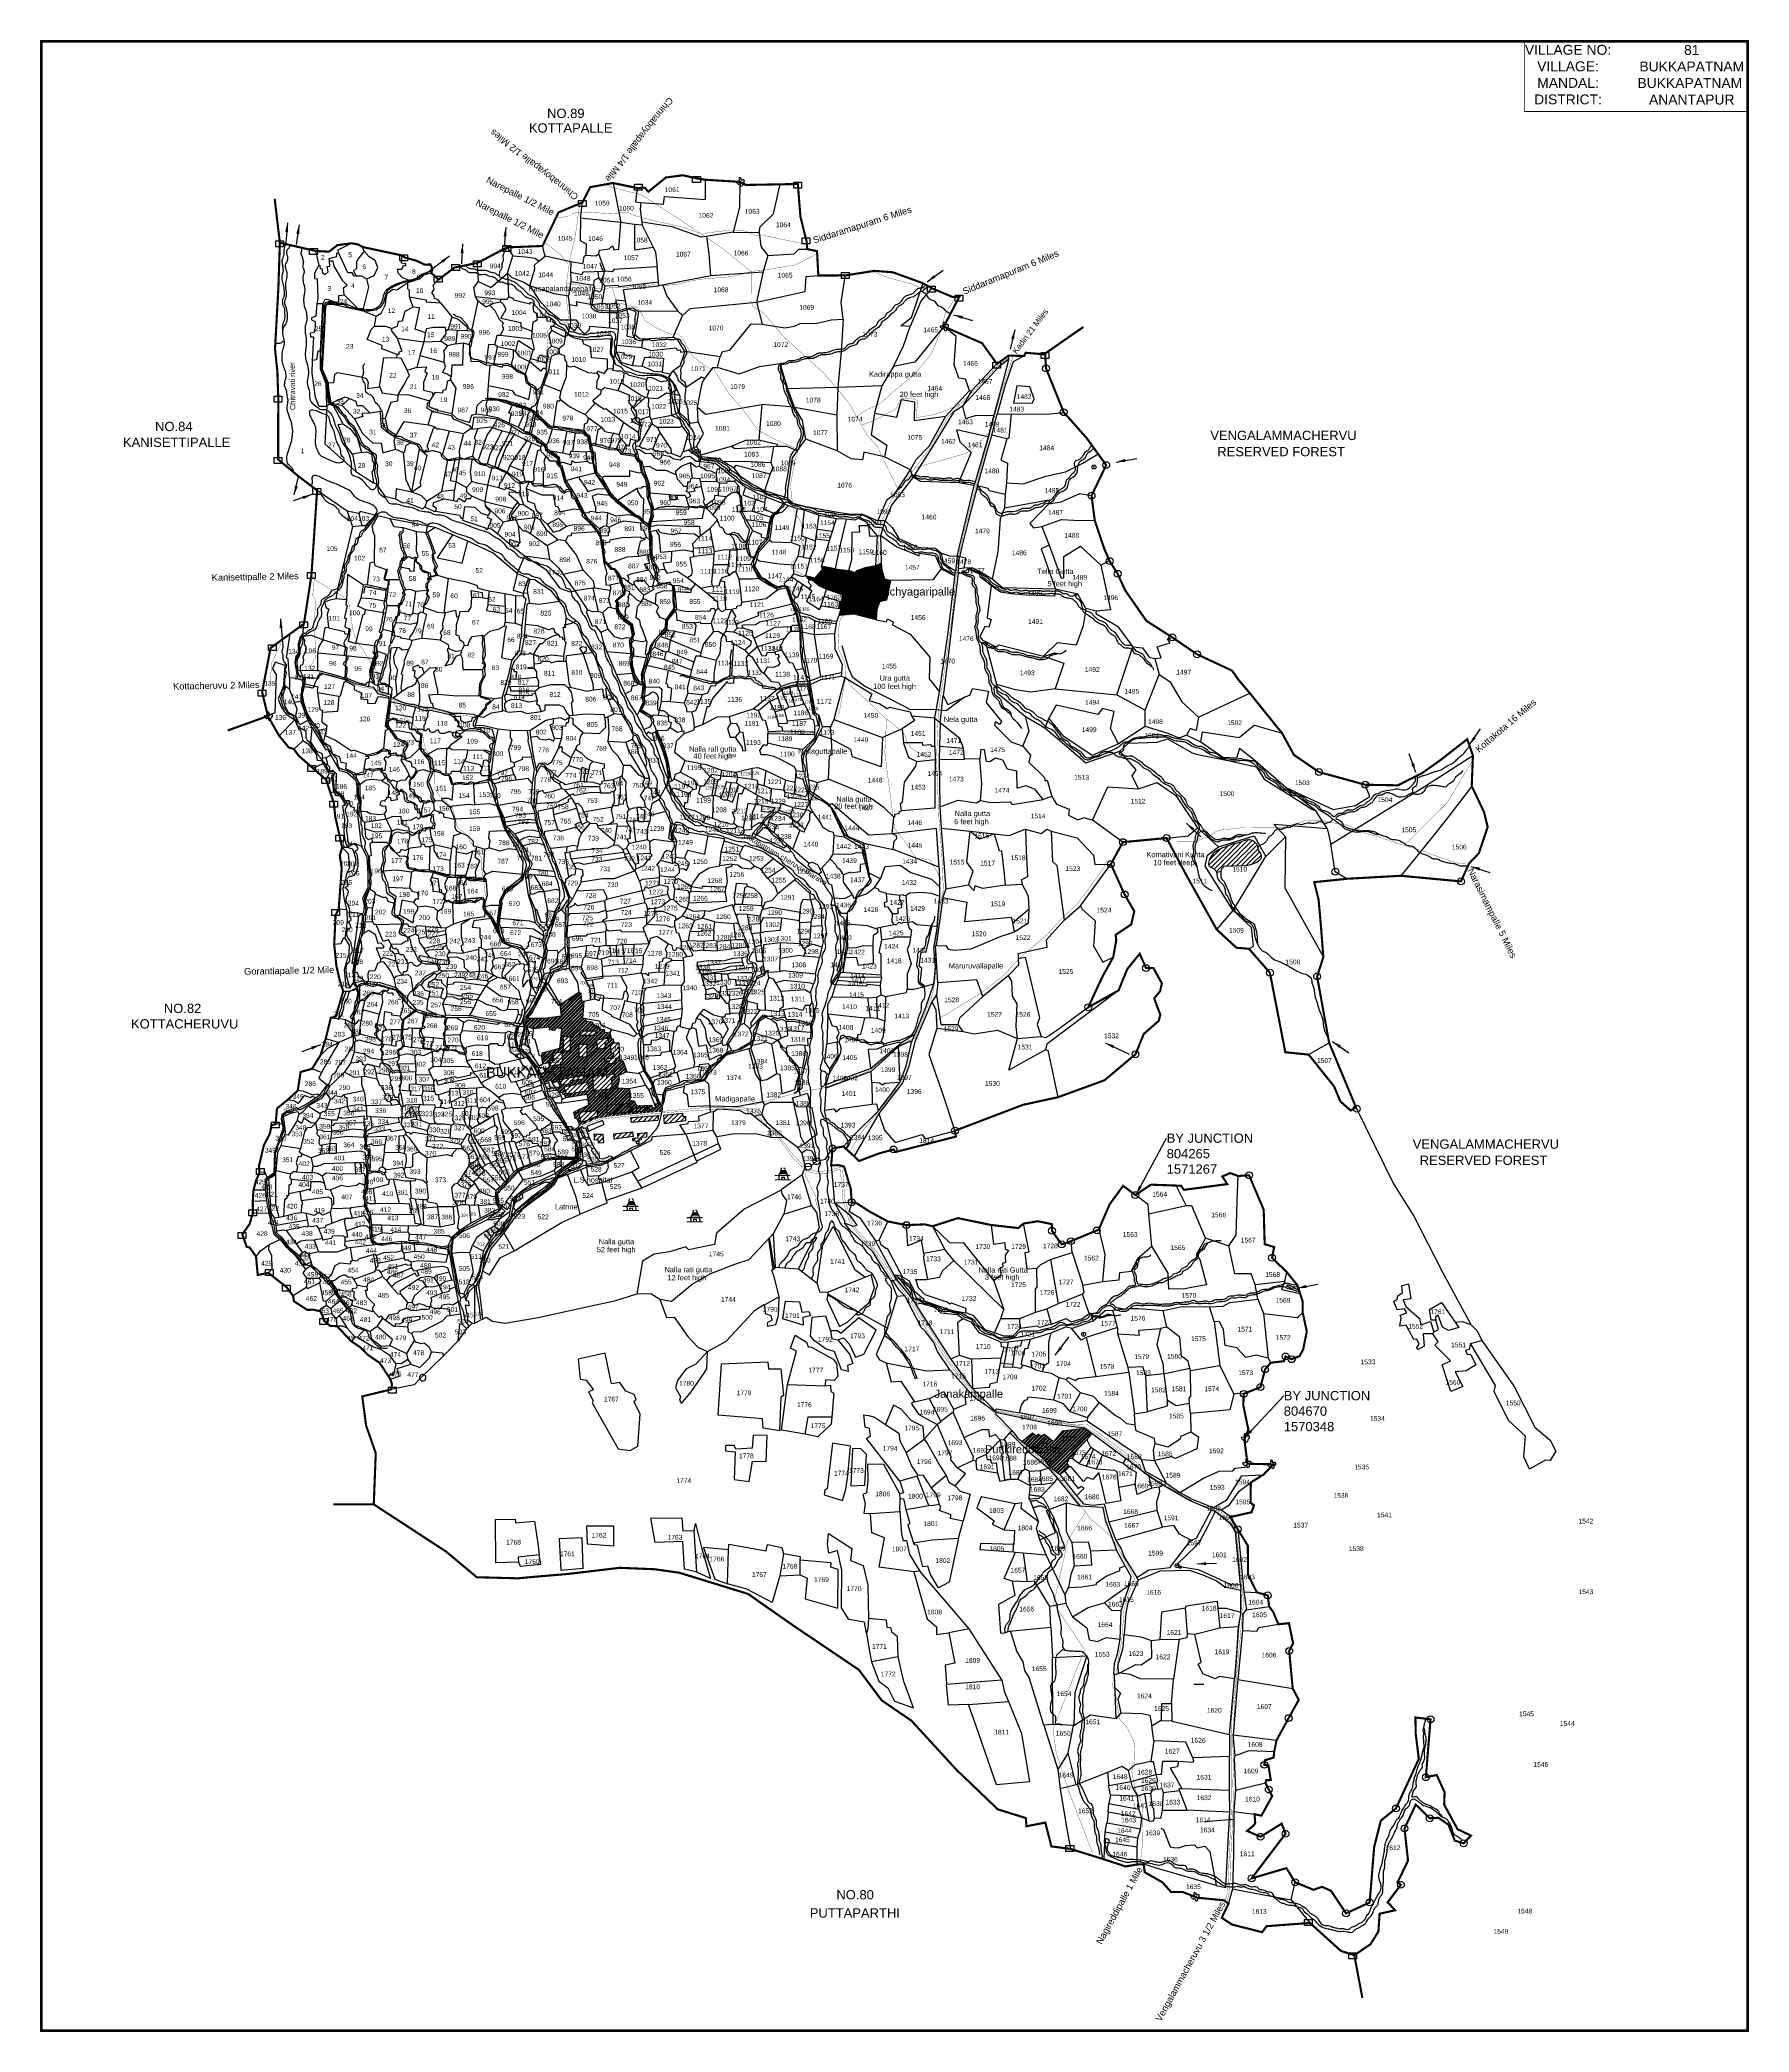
# Model space of a CAD drawing. Header units: feet. Extents: x 800131 to 806575, y 1568145 to 1575656.
import ezdxf
from ezdxf import colors
from ezdxf.entities.mleader import LeaderData, LeaderLine
from ezdxf.enums import TextEntityAlignment as Align
from ezdxf.math import Vec2, Vec3

# ---------------------------------------------------------------- set-up
doc = ezdxf.new("R2010")
doc.units = ezdxf.units.FT
doc.header["$LTSCALE"] = 15
doc.header["$MEASUREMENT"] = 0
doc.header["$PDMODE"] = 32
doc.header["$PDSIZE"] = 15
doc.linetypes.add('HIDDEN2', pattern=[0.1875, 0.125, -0.0625])
for name, color, linetype in [('CRDS STONES', 7, 'Continuous'), ('DIMENSION', 1, 'Continuous'), ('HILL', 223, 'Continuous'), ('PLOT', 7, 'Continuous'), ('PLOT NO', 7, 'Continuous'), ('ROADS', 6, 'Continuous'), ('TANKS-STREAM', 4, 'Continuous'), ('TEXT', 1, 'Continuous'), ('VILLAGE', 30, 'Continuous'), ('VILLAGE STONES', 240, 'Continuous')]:
    doc.layers.add(name, color=color, linetype=linetype)
doc.layers.add('VILLAGE BOUNDRY', color=5, linetype='HIDDEN2', lineweight=100)
doc.styles.get("Standard").update_dxf_attribs({"font": 'arial.ttf'})
doc.linetypes.add('DOTS', pattern='A,1e-06,-3,["●",Standard,S=3,R=0,X=-1.25,Y=-1.25],-3', length=6.000001)
doc.dimstyles.get("Standard").update_dxf_attribs({"dimtxt": 0.18, "dimasz": 35, "dimexe": 0.18, "dimexo": 0.0625, "dimgap": 0.09, "dimtad": 0, "dimtih": 1, "dimtoh": 1, "dimdec": 4, "dimzin": 0, "dimdsep": 46, "dimtxsty": 'Standard', "dimcen": 0.09, "dimadec": 0, "dimazin": 0, "dimtfac": 1, "dimtdec": 4, "dimtofl": 0, "dimtmove": 0, "dimatfit": 3, "dimfxl": 1, "dimtolj": 1, "dimtzin": 0, "dimarcsym": 0})

msp = doc.modelspace()

# ---------------------------------------------------------------- hatches: boundary and pattern name
at = {"layer": 'PLOT', "lineweight": -2}
h = msp.add_hatch(dxfattribs=at)
h.set_pattern_fill('ANSI31', color=256, scale=100)
h.paths.add_polyline_path([(802105.9, 1571842.8), (802130.9, 1571842.8), (802130.9, 1571899), (802105.9, 1571899)])
h = msp.add_hatch(dxfattribs=at)
h.set_pattern_fill('ANSI31', color=256, scale=100)
h.paths.add_polyline_path([(802228.9, 1571901.7), (802228.9, 1571920.3), (802169, 1571920.3), (802169, 1571901.7)])
h = msp.add_hatch(dxfattribs=at)
h.set_pattern_fill('ANSI31', color=256, scale=100)
h.paths.add_polyline_path([(802234.3, 1571851.5), (802262.9, 1571851.4), (802263, 1571872.8), (802274.9, 1571874.3), (802272.7, 1571891.9), (802229.9, 1571886.5)])
h = msp.add_hatch(dxfattribs=at)
h.set_pattern_fill('ANSI31', color=256, scale=100)
h.paths.add_polyline_path([(802097.8, 1571840.3), (802066, 1571835.6), (802068.5, 1571808.5), (802054.2, 1571808.3), (802057.5, 1571787.2), (802102.7, 1571794.1)])
h.paths.add_polyline_path([(802043.4, 1571794), (802108.5, 1571794), (802108.5, 1571821.6), (802043.4, 1571821.6)], flags=9)
h = msp.add_hatch(dxfattribs=at)
h.set_pattern_fill('ANSI31', color=256, scale=100)
h.paths.add_polyline_path([(802164, 1571869.1), (802164, 1571821), (802193.5, 1571821), (802193.5, 1571869.1)])
h = msp.add_hatch(dxfattribs=at)
h.set_pattern_fill('ANSI31', color=256, scale=100)
h.paths.add_polyline_path([(802260.2, 1571814.3), (802260.8, 1571805.5), (802276.9, 1571805.7), (802277.9, 1571796), (802297.2, 1571796.8), (802301.4, 1571816.1), (802316.8, 1571819.7), (802313.6, 1571875.1), (802294.5, 1571875), (802282.5, 1571870.7), (802286.1, 1571834.7), (802294.8, 1571834.5), (802294.4, 1571817.1)])
h.paths.add_polyline_path([(802272.7, 1571837.2), (802337.8, 1571837.2), (802337.8, 1571864.8), (802272.7, 1571864.8)], flags=9)
h = msp.add_hatch(dxfattribs=at)
h.set_pattern_fill('ANSI31', color=256, scale=100)
h.paths.add_polyline_path([(802133.2, 1571719.2), (802131.7, 1571731.3), (802180.9, 1571737.6), (802178.6, 1571751.1), (802089.9, 1571736.1), (802098.3, 1571714.7)])
h.paths.add_polyline_path([(801802.6, 1571731.8), (802300.6, 1571731.8), (802300.6, 1571793.2), (801802.6, 1571793.2)], flags=9)
h = msp.add_hatch(dxfattribs=at)
h.set_pattern_fill('ANSI31', color=256, scale=100)
h.paths.add_polyline_path([(802288.9, 1571701.3), (802284.6, 1571743.1), (802300.7, 1571744.8), (802299.4, 1571757.3), (802216.3, 1571748.7), (802219.4, 1571694.2)])
h = msp.add_hatch(dxfattribs=at)
h.set_pattern_fill('ANSI31', color=256, scale=100)
h.paths.add_polyline_path([(802201.5, 1571693.5), (802194.6, 1571726.5), (802107, 1571708.2), (802116.5, 1571681.7)])
h = msp.add_hatch(dxfattribs=at)
h.set_pattern_fill('ANSI31', color=256, scale=100)
h.paths.add_polyline_path([(802232.4, 1571598.5), (802233.6, 1571619.4), (802163.5, 1571613.2), (802171.4, 1571573.2)])
h = msp.add_hatch(dxfattribs=at)
h.set_pattern_fill('ANSI31', color=256, scale=100)
h.paths.add_polyline_path([(802427.6, 1571633.6), (802359.4, 1571628), (802354, 1571647.4), (802268, 1571639.2), (802271.2, 1571605.7), (802428.9, 1571618.7)])
h = msp.add_hatch(dxfattribs=at)
h.set_pattern_fill('ANSI31', color=256, scale=100)
h.paths.add_polyline_path([(802461.3, 1571581.3), (802463.2, 1571601.1), (802359.5, 1571592.8), (802361.7, 1571573.7)])
h = msp.add_hatch(dxfattribs=at)
h.set_pattern_fill('ANSI31', color=256, scale=100)
h.paths.add_polyline_path([(802483.9, 1571601.6), (802486.2, 1571569.8), (802565, 1571581), (802565.2, 1571598.5), (802555.7, 1571597.5), (802554.5, 1571608.9)])
h = msp.add_hatch(dxfattribs=at)
h.set_pattern_fill('ANSI31', color=256, scale=100)
h.paths.add_polyline_path([(802253.2, 1571530.6), (802221.6, 1571529.8), (802222.1, 1571507.8), (802235.6, 1571508.9), (802236.8, 1571495.8), (802256.1, 1571497.4)])
h = msp.add_hatch(dxfattribs=at)
h.set_pattern_fill('ANSI31', color=256, scale=100)
h.paths.add_polyline_path([(802294.5, 1571531.9), (802295.7, 1571511), (802367.4, 1571521.4), (802365.8, 1571538.6)])
h = msp.add_hatch(dxfattribs=at)
h.set_pattern_fill('ANSI31', color=256, scale=100)
h.paths.add_polyline_path([(802385.6, 1571532.4), (802386.8, 1571516.9), (802367.2, 1571515.5), (802366.9, 1571504.8), (802379.1, 1571504.5), (802381.3, 1571493.6), (802389.9, 1571493.9), (802389, 1571507.9), (802397.6, 1571508.5), (802397, 1571518.1), (802417.6, 1571519.4), (802418.9, 1571536.9)])
at = {"layer": 'TANKS-STREAM', "lineweight": -2}
h = msp.add_hatch(dxfattribs=at)
h.set_pattern_fill('ANSI31', color=256, scale=100)
edge = h.paths.add_edge_path()
edge.add_spline(control_points=[(804723.3, 1572610.2), (804722.6, 1572614.1), (804721.1, 1572621.6), (804712.6, 1572630.4), (804700.1, 1572640.8), (804678.2, 1572640.2), (804656.3, 1572630.2), (804628.3, 1572624.5), (804598.1, 1572613.1), (804566.6, 1572600.9), (804545.8, 1572579.3), (804537.3, 1572559.7), (804535.8, 1572539), (804552.3, 1572535.2), (804562.1, 1572527.1), (804566.1, 1572520.2), (804567.2, 1572516.7)], knot_values=[0, 0, 0, 0, 11.532594, 22.442094, 35.736128, 59.362507, 82.0588, 108.597449, 144.289523, 179.15531, 208.90097, 230.218973, 245.360156, 261.004105, 273.100934, 283.958512, 283.958512, 283.958512, 283.958512], degree=3, periodic=0)
edge.add_line((804567.2, 1572516.7), (804583.2, 1572521.5))
edge.add_line((804583.2, 1572521.5), (804586.7, 1572532.4))
edge.add_line((804586.7, 1572532.4), (804593.3, 1572539.5))
edge.add_line((804593.3, 1572539.5), (804628.6, 1572540.8))
edge.add_line((804628.6, 1572540.8), (804673.2, 1572542.6))
edge.add_spline(control_points=[(804673.2, 1572542.6), (804677.2, 1572543.4), (804687.7, 1572545.5), (804703.9, 1572549), (804721.4, 1572557.4), (804738.4, 1572568.8), (804735.7, 1572590.8), (804721.5, 1572602.7), (804723.3, 1572610.2)], knot_values=[0, 0, 0, 0, 12.235879, 32.133655, 48.857372, 72.484526, 83.886837, 111.653876, 111.653876, 111.653876, 111.653876], degree=3, periodic=0)
at = {"layer": 'VILLAGE', "linetype": 'Continuous', "lineweight": -2}
h = msp.add_hatch(dxfattribs=at)
h.set_pattern_fill('ANSI31', color=256, scale=25)
h.paths.add_polyline_path([(803156.1, 1573564.7), (803153.8, 1573539.4), (803145.8, 1573538.6), (803142.1, 1573512.6), (803145.6, 1573512.1), (803151.1, 1573511), (803143.1, 1573485.4), (803162.4, 1573487.2), (803175.1, 1573501.7), (803213.1, 1573541.1), (803224.5, 1573553.7), (803247.6, 1573574.9), (803265.9, 1573596.1), (803290.2, 1573649.1), (803290.8, 1573677.8), (803281.6, 1573673), (803242.9, 1573665.8), (803209.8, 1573654.4), (803204.3, 1573646.5), (803181.1, 1573655), (803129.3, 1573661.4), (803078.1, 1573671.5), (803081.2, 1573659.1), (803053.5, 1573626.7), (803037.2, 1573631.6), (803017.3, 1573636.9), (803030.9, 1573618.6), (803042.9, 1573618.6), (803070, 1573596.7), (803097.1, 1573584.5)])
h.paths.add_polyline_path([(803296.8, 1573537.8), (803322.6, 1573543.3), (803338.1, 1573617.5), (803316.5, 1573622.5), (803306.5, 1573656.7), (803303.6, 1573684.4), (803290.8, 1573677.8), (803290.2, 1573649.1), (803265.9, 1573596.1), (803247.6, 1573574.9), (803224.5, 1573553.7), (803213.1, 1573541.1), (803175.1, 1573501.7), (803162.4, 1573487.2), (803199.8, 1573490.8), (803283.6, 1573469.1), (803286.2, 1573508.4)])
h.paths.add_polyline_path([(803194.2, 1573565.4), (803259.3, 1573565.4), (803259.3, 1573593), (803194.2, 1573593)], flags=24)
h.paths.add_polyline_path([(803273.7, 1573542.7), (803591.3, 1573542.7), (803591.3, 1573600.9), (803273.7, 1573600.9)], flags=9)
h = msp.add_hatch(dxfattribs=at)
h.set_pattern_fill('ANSI32', color=256, scale=25)
edge = h.paths.add_edge_path()
edge.add_line((802260.8, 1571805.5), (802260.2, 1571814.3))
edge.add_line((802260.2, 1571814.3), (802294.4, 1571817.1))
edge.add_line((802294.4, 1571817.1), (802294.8, 1571834.5))
edge.add_line((802294.8, 1571834.5), (802286.1, 1571834.7))
edge.add_line((802286.1, 1571834.7), (802282.5, 1571870.7))
edge.add_line((802282.5, 1571870.7), (802294.5, 1571875))
edge.add_line((802294.5, 1571875), (802292.5, 1571888.8))
edge.add_line((802292.5, 1571888.8), (802284.5, 1571890.4))
edge.add_line((802284.5, 1571890.4), (802280.3, 1571912.5))
edge.add_line((802280.3, 1571912.5), (802260.2, 1571914.7))
edge.add_line((802260.2, 1571914.7), (802258.6, 1571924.5))
edge.add_line((802258.6, 1571924.5), (802243.1, 1571926.3))
edge.add_line((802243.1, 1571926.3), (802237.5, 1571934.6))
edge.add_line((802237.5, 1571934.6), (802217, 1571944.8))
edge.add_line((802217, 1571944.8), (802212.8, 1571953.4))
edge.add_line((802212.8, 1571953.4), (802189.1, 1571956.2))
edge.add_line((802189.1, 1571956.2), (802188.6, 1571967))
edge.add_line((802188.6, 1571967), (802177.2, 1571967.7))
edge.add_line((802177.2, 1571967.7), (802181.4, 1572031.5))
edge.add_line((802181.4, 1572031.5), (802173.6, 1572032))
edge.add_line((802173.6, 1572032), (802170.4, 1572062.1))
edge.add_line((802170.4, 1572062.1), (802162.9, 1572065.1))
edge.add_line((802162.9, 1572065.1), (802092.9, 1572018.7))
edge.add_line((802092.9, 1572018.7), (802097.8, 1571976.6))
edge.add_line((802097.8, 1571976.6), (802035.8, 1571967.8))
edge.add_line((802035.8, 1571967.8), (801970.2, 1571967.8))
edge.add_line((801970.2, 1571967.8), (801955.7, 1571940.1))
edge.add_spline(control_points=[(801955.7, 1571940.1), (801955.9, 1571938.9), (801956.2, 1571937.8), (801956.4, 1571936.7)], knot_values=[1417.267257, 1417.267257, 1417.267257, 1417.267257, 1420.683245, 1420.683245, 1420.683245, 1420.683245], degree=3, periodic=0)
edge.add_line((801956.4, 1571936.7), (801967.2, 1571936.4))
edge.add_line((801967.2, 1571936.4), (801991.9, 1571928.4))
edge.add_line((801991.9, 1571928.4), (802052.4, 1571934.4))
edge.add_line((802052.4, 1571934.4), (802051.8, 1571924.6))
edge.add_line((802051.8, 1571924.6), (802072.5, 1571921.8))
edge.add_line((802072.5, 1571921.8), (802079.1, 1571932.7))
edge.add_line((802079.1, 1571932.7), (802098.4, 1571929.2))
edge.add_line((802098.4, 1571929.2), (802089.8, 1571852.9))
edge.add_line((802089.8, 1571852.9), (802024.2, 1571836.2))
edge.add_line((802024.2, 1571836.2), (802024.2, 1571824.7))
edge.add_line((802024.2, 1571824.7), (802026.8, 1571794.9))
edge.add_line((802026.8, 1571794.9), (802050.4, 1571800.4))
edge.add_line((802050.4, 1571800.4), (802051.2, 1571782.3))
edge.add_line((802051.2, 1571782.3), (802032.2, 1571774.2))
edge.add_line((802032.2, 1571774.2), (802041.4, 1571759.6))
edge.add_line((802041.4, 1571759.6), (802019.3, 1571757.6))
edge.add_line((802019.3, 1571757.6), (802031.9, 1571726.8))
edge.add_line((802031.9, 1571726.8), (802056.4, 1571734.5))
edge.add_line((802056.4, 1571734.5), (802064.2, 1571722.4))
edge.add_line((802064.2, 1571722.4), (802083.2, 1571731.3))
edge.add_line((802083.2, 1571731.3), (802092.4, 1571709.9))
edge.add_line((802092.4, 1571709.9), (802076.4, 1571703.4))
edge.add_line((802076.4, 1571703.4), (802080.5, 1571697.5))
edge.add_line((802080.5, 1571697.5), (802088.7, 1571685.4))
edge.add_line((802088.7, 1571685.4), (802102.7, 1571687.6))
edge.add_line((802102.7, 1571687.6), (802102.7, 1571680.3))
edge.add_line((802102.7, 1571680.3), (802108.7, 1571680.3))
edge.add_line((802108.7, 1571680.3), (802114.6, 1571668.2))
edge.add_line((802114.6, 1571668.2), (802192.9, 1571681.6))
edge.add_line((802192.9, 1571681.6), (802197, 1571660.5))
edge.add_line((802197, 1571660.5), (802199.7, 1571639.9))
edge.add_line((802199.7, 1571639.9), (802143.4, 1571612.3))
edge.add_line((802143.4, 1571612.3), (802147.7, 1571590.6))
edge.add_line((802147.7, 1571590.6), (802155.3, 1571589.5))
edge.add_line((802155.3, 1571589.5), (802166.1, 1571565.4))
edge.add_line((802166.1, 1571565.4), (802163.3, 1571560.8))
edge.add_line((802163.3, 1571560.8), (802232.7, 1571590.9))
edge.add_line((802232.7, 1571590.9), (802273.5, 1571597.3))
edge.add_line((802273.5, 1571597.3), (802338.9, 1571604.2))
edge.add_line((802338.9, 1571604.2), (802465.5, 1571615.3))
edge.add_line((802465.5, 1571615.3), (802477.5, 1571616.3))
edge.add_spline(control_points=[(802477.5, 1571616.3), (802478, 1571618.7), (802479, 1571625.6), (802477.7, 1571637.1), (802472.9, 1571643.9), (802470.4, 1571646.8)], knot_values=[1146.24101, 1146.24101, 1146.24101, 1146.24101, 1153.509649, 1167.408847, 1178.98551, 1178.98551, 1178.98551, 1178.98551], degree=3, periodic=0)
edge.add_line((802470.4, 1571646.8), (802469, 1571646.6))
edge.add_line((802469, 1571646.6), (802462.8, 1571646))
edge.add_line((802462.8, 1571646), (802448.9, 1571644.6))
edge.add_line((802448.9, 1571644.6), (802452.8, 1571631.3))
edge.add_line((802452.8, 1571631.3), (802439.1, 1571629.9))
edge.add_line((802439.1, 1571629.9), (802438.7, 1571639.2))
edge.add_line((802438.7, 1571639.2), (802380.7, 1571637.4))
edge.add_line((802380.7, 1571637.4), (802371.9, 1571655.8))
edge.add_line((802371.9, 1571655.8), (802355, 1571656.2))
edge.add_line((802355, 1571656.2), (802355.8, 1571695))
edge.add_line((802355.8, 1571695), (802351.2, 1571702.3))
edge.add_line((802351.2, 1571702.3), (802307.6, 1571704.9))
edge.add_line((802307.6, 1571704.9), (802314.6, 1571733.3))
edge.add_line((802314.6, 1571733.3), (802312.9, 1571751.1))
edge.add_line((802312.9, 1571751.1), (802344.5, 1571764.9))
edge.add_line((802344.5, 1571764.9), (802328.7, 1571807.5))
edge.add_line((802328.7, 1571807.5), (802317.6, 1571806.5))
edge.add_line((802317.6, 1571806.5), (802316.8, 1571819.7))
edge.add_line((802316.8, 1571819.7), (802301.4, 1571816.1))
edge.add_line((802301.4, 1571816.1), (802297.2, 1571796.8))
edge.add_line((802297.2, 1571796.8), (802277.9, 1571796))
edge.add_line((802277.9, 1571796), (802276.9, 1571805.7))
edge.add_line((802276.9, 1571805.7), (802260.8, 1571805.5))
h.paths.add_polyline_path([(802193.5, 1571821), (802164, 1571821), (802164, 1571869.1), (802193.5, 1571869.1)], flags=16)
h.paths.add_polyline_path([(802299.4, 1571757.3), (802300.7, 1571744.8), (802284.6, 1571743.1), (802288.9, 1571701.3), (802219.4, 1571694.2), (802216.3, 1571748.7)], flags=16)
h.paths.add_polyline_path([(802178.6, 1571751.1), (802180.9, 1571737.6), (802131.7, 1571731.3), (802133.2, 1571719.2), (802098.3, 1571714.7), (802089.9, 1571736.1)], flags=16)
h.paths.add_polyline_path([(802194.6, 1571726.5), (802201.5, 1571693.5), (802116.5, 1571681.7), (802107, 1571708.2)], flags=16)
h.paths.add_polyline_path([(802234.3, 1571851.5), (802229.9, 1571886.5), (802272.7, 1571891.9), (802274.9, 1571874.3), (802263, 1571872.8), (802262.9, 1571851.4)], flags=16)
h.paths.add_polyline_path([(802130.9, 1571842.8), (802105.9, 1571842.8), (802105.9, 1571899), (802130.9, 1571899)], flags=16)
h.paths.add_polyline_path([(802102.7, 1571794.1), (802057.5, 1571787.2), (802054.2, 1571808.3), (802068.5, 1571808.5), (802066, 1571835.6), (802097.8, 1571840.3)], flags=16)
h.paths.add_polyline_path([(802169, 1571901.7), (802169, 1571920.3), (802228.9, 1571920.3), (802228.9, 1571901.7)], flags=16)
h.paths.add_polyline_path([(802233.6, 1571619.4), (802232.4, 1571598.5), (802171.4, 1571573.2), (802163.5, 1571613.2)], flags=16)
h.paths.add_polyline_path([(801802.6, 1571731.8), (802300.6, 1571731.8), (802300.6, 1571793.2), (801802.6, 1571793.2)], flags=9)
h.paths.add_polyline_path([(802347.9, 1571662.2), (802413, 1571662.2), (802413, 1571689.8), (802347.9, 1571689.8)], flags=24)
h.paths.add_polyline_path([(802043.4, 1571794), (802108.5, 1571794), (802108.5, 1571821.6), (802043.4, 1571821.6)], flags=25)
h.paths.add_polyline_path([(802244.7, 1571650.4), (802309.8, 1571650.4), (802309.8, 1571678), (802244.7, 1571678)], flags=24)
h.paths.add_polyline_path([(802210, 1571664.7), (802275.1, 1571664.7), (802275.1, 1571692.3), (802210, 1571692.3)], flags=24)
h.paths.add_polyline_path([(802272.7, 1571837.2), (802337.8, 1571837.2), (802337.8, 1571864.8), (802272.7, 1571864.8)], flags=24)
h.paths.add_polyline_path([(802216.9, 1571926.9), (802268, 1571926.9), (802268, 1571954.5), (802216.9, 1571954.5)], flags=24)
h.paths.add_polyline_path([(801994, 1571765.6), (802045.2, 1571765.6), (802045.2, 1571793.1), (801994, 1571793.1)], flags=24)
h.paths.add_polyline_path([(802036.8, 1571688), (802087.9, 1571688), (802087.9, 1571715.5), (802036.8, 1571715.5)], flags=25)
h = msp.add_hatch(dxfattribs=at)
h.set_pattern_fill('ANSI32', color=256, scale=25)
h.paths.add_polyline_path([(804037.4, 1570334.9), (804078.4, 1570378.6), (804097.1, 1570402.7), (804070.1, 1570422.4), (803987.2, 1570412.1), (803953.4, 1570370.3), (803918.8, 1570399.8), (803905.8, 1570391.1), (803896.1, 1570398.8), (803887.7, 1570392.7), (803873.9, 1570404.1), (803832.7, 1570371.3), (803870.3, 1570343.1), (803917.2, 1570303.9), (803941, 1570273.8), (803975.2, 1570246.5), (803995.5, 1570259.2), (804011, 1570276.6), (804002.5, 1570288.2), (804010.5, 1570306.3), (804023, 1570307.3)])
h.paths.add_polyline_path([(803684.5, 1570309.4), (803987.9, 1570309.4), (803987.9, 1570366.9), (803684.5, 1570366.9)], flags=9)
h.paths.add_polyline_path([(803885.8, 1570284.5), (803951, 1570284.5), (803951, 1570312.1), (803885.8, 1570312.1)], flags=25)
h.paths.add_polyline_path([(803979.8, 1570367.7), (804044.9, 1570367.7), (804044.9, 1570395.3), (803979.8, 1570395.3)], flags=24)
h.paths.add_polyline_path([(803871.3, 1570347.4), (803936.4, 1570347.4), (803936.4, 1570375), (803871.3, 1570375)], flags=24)
h.paths.add_polyline_path([(804013.7, 1570315.4), (804078.8, 1570315.4), (804078.8, 1570343), (804013.7, 1570343)], flags=24)

# ---------------------------------------------------------------- linework, layer by layer
at = {"color": 3}
msp.add_circle((804430.5, 1569898.3), 5, dxfattribs=at)
for p in [(804105, 1574046, 55), (804066, 1570776, 51), (804418, 1569904, 49)]:
    msp.add_point(p)
at = {"layer": 'DIMENSION', "lineweight": -2}
msp.add_spline([(801563.3, 1570618.4), (801569.4, 1570622.9), (801582, 1570621.6), (801586.5, 1570615.1), (801585.5, 1570608.1), (801580.1, 1570601.7), (801571.2, 1570600.3), (801563.9, 1570606.3), (801562.3, 1570615), (801563.3, 1570618.4)], degree=3, dxfattribs=at)
at = {"layer": 'HILL', "lineweight": -2}
msp.add_lwpolyline([(803617.4, 1573177.4), (803548, 1573126.8), (803494.4, 1573131.9), (803410.8, 1573130.6), (803396.1, 1573140.2), (803239.8, 1573219.9), (803196.4, 1573251.7), (803180.4, 1573284.2), (803155.5, 1573370.9)], dxfattribs=at)
at = {"layer": 'PLOT', "lineweight": -2}
for p, q in [((803514.3, 1572314.1), (803523.6, 1572427.3)), ((803535.3, 1572422.8), (803520.1, 1572313)), ((803129.9, 1572393), (803147, 1572298.5)), ((803147, 1572298.5), (803151.1, 1572195)), ((803177, 1572233.1), (803175.1, 1572323.4)), ((803272.5, 1572279.6), (803271.6, 1572240.6)), ((803289.1, 1572288.9), (803272.5, 1572279.6)), ((803289.1, 1572302.6), (803289.1, 1572288.9)), ((803351.3, 1572320.8), (803360.4, 1572320.2)), ((803360.4, 1572320.2), (803369.8, 1572329.3)), ((803369.8, 1572329.3), (803378.9, 1572325.5)), ((803378.9, 1572325.5), (803387.1, 1572329.9)), ((803387.1, 1572329.9), (803401.5, 1572328.5)), ((803401.5, 1572328.5), (803421.3, 1572331.5)), ((803413.1, 1572273.2), (803409.4, 1572247.1)), ((803421.3, 1572331.5), (803437.9, 1572320.8)), ((803437.9, 1572320.8), (803495, 1572315.8)), ((803472.1, 1572217.3), (803495, 1572315.8)), ((803495, 1572315.8), (803514.3, 1572314.1)), ((803514.3, 1572314.1), (803499.7, 1572231.4)), ((803520.1, 1572313), (803510.1, 1572241)), ((803151.1, 1572195), (803135.3, 1572147.2)), ((803159.6, 1572140.1), (803168.9, 1572196.9)), ((803168.9, 1572196.9), (803177, 1572233.1)), ((803211, 1572195.7), (803168.9, 1572196.9)), ((803177, 1572233.1), (803210.4, 1572234)), ((803210.4, 1572234), (803236.5, 1572241.7)), ((803217.9, 1572165.6), (803211, 1572195.7)), ((803236.5, 1572241.7), (803271.6, 1572240.6)), ((803271.6, 1572240.6), (803273, 1572173.6)), ((803295.1, 1572213.9), (803305.8, 1572262.9)), ((803302.8, 1572209.9), (803295.1, 1572213.9)), ((803302.4, 1572130.9), (803302.8, 1572209.9)), ((803402.2, 1572229.2), (803400.4, 1572224.8)), ((803400.4, 1572224.8), (803416.3, 1572171.9)), ((803409.4, 1572247.1), (803402.2, 1572229.2)), ((803446.1, 1572163.4), (803453.9, 1572216.3)), ((803453.9, 1572216.3), (803472.1, 1572217.3)), ((803499.7, 1572231.4), (803506.9, 1572160.8)), ((803119.9, 1572096.3), (803150.3, 1572140.7)), ((803135.3, 1572147.2), (803150.3, 1572140.7)), ((803142.4, 1572121.9), (803137.8, 1572111)), ((803150.3, 1572140.7), (803142.4, 1572121.9)), ((803304.8, 1572120.8), (803142.4, 1572121.9)), ((803150.3, 1572140.7), (803159.6, 1572140.1)), ((803150.3, 1572140.7), (803150.3, 1572140.7)), ((803150.3, 1572140.7), (803246.3, 1572134.2)), ((803273, 1572173.6), (803217.9, 1572165.6)), ((803246.3, 1572134.2), (803302.4, 1572130.9)), ((803302.1, 1572104), (803304.8, 1572120.8)), ((803304.8, 1572120.8), (803302.4, 1572130.9)), ((803416.3, 1572171.9), (803400.3, 1572133.8)), ((803400.3, 1572133.8), (803400.3, 1572077.1)), ((803455.8, 1572155.1), (803446.1, 1572163.4)), ((803449.9, 1572100.6), (803455.8, 1572155.1)), ((803506.9, 1572160.8), (803500.4, 1572095.9)), ((803102, 1572020.1), (803116.5, 1572048.3)), ((803130.5, 1572093.8), (803116.5, 1572048.3)), ((803116.5, 1572048.3), (803194.4, 1572046.3)), ((803130.5, 1572093.8), (803119.9, 1572096.3)), ((803119.9, 1572096.3), (803119.9, 1572096.3)), ((803137.8, 1572111), (803130.5, 1572093.8)), ((803245.6, 1572088.3), (803130.5, 1572093.8)), ((803137.8, 1572111), (803245.1, 1572100.6)), ((803194.4, 1572046.3), (803252.3, 1572044.8)), ((803245.1, 1572100.6), (803252, 1572104.5)), ((803250, 1572094.2), (803245.6, 1572088.3)), ((803299.9, 1572090), (803250, 1572094.2)), ((803252, 1572104.5), (803302.1, 1572104)), ((803252.3, 1572044.8), (803286.4, 1572046.7)), ((803263, 1571969), (803252.3, 1572044.8)), ((803286.4, 1572046.7), (803303.3, 1572055.6)), ((803289.5, 1571966.8), (803286.4, 1572046.7)), ((803299.9, 1572090), (803302.1, 1572104)), ((803303.3, 1572055.6), (803299.9, 1572090)), ((803303.3, 1572055.6), (803319.6, 1572049.7)), ((803319.6, 1572049.7), (803316.9, 1571955.8)), ((803319.6, 1572049.7), (803398.5, 1572064.8)), ((803398.5, 1572064.8), (803400.3, 1572077.1)), ((803400.3, 1572077.1), (803425, 1572077.1)), ((803425, 1572077.1), (803469, 1572087.4)), ((803469, 1572087.4), (803449.9, 1572100.6)), ((803500.4, 1572095.9), (803469, 1572087.4)), ((803500.4, 1572095.9), (803469.4, 1572008.2)), ((803511.9, 1572056.2), (803494.4, 1572029.8)), ((803516.8, 1572100.5), (803511.9, 1572056.2)), ((803511.9, 1572056.2), (803527.7, 1571943.9)), ((803599.3, 1571968.9), (803685.6, 1572049.6)), ((803101.5, 1571983.2), (803097.9, 1571871.4)), ((803101.5, 1571983.2), (803102, 1572020.1)), ((803240.9, 1571967.8), (803101.5, 1571983.2)), ((803119.2, 1571937.7), (803101.5, 1571983.2)), ((803226, 1571907), (803240.9, 1571967.8)), ((803263, 1571969), (803240.9, 1571967.8)), ((803289.5, 1571966.8), (803263, 1571969)), ((803469.4, 1572008.2), (803431.6, 1571909.9)), ((803494.4, 1572029.8), (803440, 1571901.9)), ((803494.4, 1572029.8), (803508.3, 1571999.7)), ((803508.3, 1571999.7), (803512.3, 1571930.3)), ((803592.9, 1571944.3), (803599.3, 1571968.9)), ((803135.8, 1571935.3), (803119.2, 1571937.7)), ((803144.1, 1571911), (803135.8, 1571935.3)), ((803136.2, 1571894.3), (803144.1, 1571911)), ((803139.1, 1571883.6), (803136.2, 1571894.3)), ((803148.5, 1571889), (803167.5, 1571897.9)), ((803167.5, 1571897.9), (803182, 1571898.8)), ((803182, 1571898.8), (803213.8, 1571886.8)), ((803213.8, 1571886.8), (803215.2, 1571905.6)), ((803215.2, 1571905.6), (803226, 1571907)), ((803316.9, 1571955.8), (803289.5, 1571966.8)), ((803303.3, 1571878.7), (803312.1, 1571901.3)), ((803312.1, 1571901.3), (803316.9, 1571955.8)), ((803424.7, 1571903.2), (803375.5, 1571872.6)), ((803416.9, 1571875.7), (803431.6, 1571909.9)), ((803431.6, 1571909.9), (803424.7, 1571903.2)), ((803440, 1571901.9), (803430.1, 1571878.5)), ((803512.3, 1571930.3), (803482.8, 1571830.1)), ((803512.3, 1571930.3), (803612.4, 1571917.3)), ((803527.7, 1571943.9), (803592.9, 1571944.3)), ((803612.4, 1571917.3), (803592.9, 1571944.3)), ((803612.4, 1571917.3), (803653.1, 1571908.7)), ((803653.1, 1571908.7), (803741.5, 1571922.2)), ((803741.5, 1571922.2), (803817.1, 1571890.5)), ((803090.7, 1571804.1), (803097.9, 1571871.4)), ((803097.9, 1571871.4), (803137.5, 1571878.4)), ((803097.9, 1571871.4), (803097.9, 1571871.4)), ((803109.9, 1571774.8), (803140.2, 1571824.3)), ((803137.5, 1571878.4), (803139.1, 1571883.6)), ((803137.5, 1571878.4), (803144.9, 1571878.1)), ((803140.2, 1571824.3), (803137.5, 1571878.4)), ((803144.9, 1571878.1), (803148.5, 1571889)), ((803213.8, 1571886.8), (803237.1, 1571885.9)), ((803237.1, 1571885.9), (803253.2, 1571875.8)), ((803253.2, 1571875.8), (803303.3, 1571878.7)), ((803287.1, 1571850.4), (803254.3, 1571848.9)), ((803254.3, 1571848.9), (803262.3, 1571778.3)), ((803262.3, 1571778.3), (803375.5, 1571872.6)), ((803265.5, 1571766.6), (803320.4, 1571816.9)), ((803312.8, 1571861.6), (803287.1, 1571850.4)), ((803312.4, 1571873.1), (803303.3, 1571878.7)), ((803312.8, 1571861.6), (803312.4, 1571873.1)), ((803373, 1571877.6), (803312.8, 1571861.6)), ((803320.4, 1571816.9), (803367.2, 1571859.2)), ((803413.5, 1571880.4), (803367.2, 1571859.2)), ((803367.2, 1571859.2), (803373.2, 1571724.5)), ((803375.5, 1571872.6), (803373, 1571877.6)), ((803397.6, 1571786.5), (803416.9, 1571875.7)), ((803430.1, 1571878.5), (803406.7, 1571786.8)), ((803416.9, 1571875.7), (803413.5, 1571880.4)), ((803482.8, 1571830.1), (803531.7, 1571690.8)), ((803109.9, 1571774.8), (803090.7, 1571804.1)), ((803265.5, 1571766.6), (803094.4, 1571703.3)), ((803095.8, 1571717.3), (803262.3, 1571778.3)), ((803095.8, 1571717.3), (803103.5, 1571743.5)), ((803103.5, 1571743.5), (803109.9, 1571765.2)), ((803109.9, 1571765.2), (803109.9, 1571774.8)), ((803267.4, 1571725.1), (803265.5, 1571766.6)), ((803373.2, 1571724.5), (803397.6, 1571786.5)), ((803390.4, 1571743.2), (803383.1, 1571724.1)), ((803406.7, 1571786.8), (803390.4, 1571743.2)), ((803094.4, 1571703.3), (803089.4, 1571620.8)), ((803094.4, 1571703.3), (803095.8, 1571717.3)), ((803296.4, 1571723.1), (803267.4, 1571725.1)), ((803267.4, 1571725.1), (803269.3, 1571642.9)), ((803291.8, 1571617.5), (803373.2, 1571724.5)), ((803383.1, 1571724.1), (803294.6, 1571607.7)), ((803307.7, 1571714.9), (803296.4, 1571723.1)), ((803315.1, 1571720.8), (803307.7, 1571714.9)), ((803373.2, 1571724.5), (803315.1, 1571720.8)), ((803531.7, 1571690.8), (803580.9, 1571543.2)), ((802615.1, 1571598.5), (802659.8, 1571614.5)), ((802617.2, 1571580), (802615.1, 1571598.5)), ((802669.5, 1571544.6), (802670.7, 1571613.5)), ((803294.6, 1571607.7), (803201.2, 1571446.9)), ((803294.6, 1571607.7), (803314.8, 1571544.8)), ((802440, 1571520.1), (802435.9, 1571506.9)), ((802566.2, 1571530.4), (802440, 1571520.1)), ((802543.6, 1571566.1), (802575.3, 1571570.6)), ((802566.2, 1571530.4), (802543.6, 1571566.1)), ((802669.5, 1571544.6), (802566.2, 1571530.4)), ((802566.2, 1571530.4), (802598.6, 1571445)), ((802575.3, 1571570.6), (802576.9, 1571577.6)), ((802576.9, 1571577.6), (802617.2, 1571580)), ((802683.1, 1571520.4), (802669.5, 1571544.6)), ((802749.9, 1571531), (802683.1, 1571520.4)), ((802689.7, 1571495.5), (802683.1, 1571520.4)), ((802797.1, 1571529.8), (802749.9, 1571531)), ((802829.6, 1571531.8), (802797.1, 1571529.8)), ((802888.2, 1571518.2), (802829.6, 1571531.8)), ((803314.8, 1571544.8), (803355.7, 1571498.7)), ((803355.7, 1571498.7), (803457.7, 1571529)), ((803457.7, 1571529), (803468.8, 1571512.6)), ((803468.8, 1571512.6), (803580.9, 1571543.2)), ((802357.4, 1571467.9), (802272.6, 1571423.4)), ((802435.9, 1571506.9), (802357.4, 1571467.9)), ((802390.1, 1571404.1), (802357.4, 1571467.9)), ((802383.7, 1571352.7), (802595.8, 1571451.7)), ((802595.8, 1571451.7), (802689.7, 1571495.5)), ((802598.6, 1571445), (802606.2, 1571428.1)), ((802606.2, 1571428.1), (802698.9, 1571473.8)), ((802698.9, 1571473.8), (802689.7, 1571495.5)), ((801936.3, 1571389), (801856.1, 1571304.7)), ((801953.3, 1571358.7), (801936.3, 1571389)), ((802017.6, 1571370.7), (801953.3, 1571358.7)), ((801979.9, 1571337.7), (802076.2, 1571382.9)), ((802070.4, 1571393.3), (802017.6, 1571370.7)), ((802076.2, 1571382.9), (802075, 1571364.6)), ((802120.6, 1571377.6), (802084, 1571363.9)), ((802169.5, 1571395.8), (802120.6, 1571377.6)), ((802153.4, 1571293.1), (802120.6, 1571377.6)), ((802193.1, 1571406), (802169.5, 1571395.8)), ((802169.5, 1571395.8), (802182.8, 1571359.1)), ((802193.1, 1571406), (802191.5, 1571417.7)), ((802245.9, 1571412.2), (802193.1, 1571406)), ((802198.7, 1571370.8), (802193.1, 1571406)), ((802237.9, 1571372.9), (802198.7, 1571370.8)), ((802237.9, 1571372.9), (802265.8, 1571386.4)), ((802237.9, 1571359.3), (802237.9, 1571372.9)), ((802272.6, 1571423.4), (802245.9, 1571412.2)), ((802249.6, 1571348.1), (802363.3, 1571388.5)), ((802265.8, 1571386.4), (802275.1, 1571405.2)), ((802275.1, 1571405.2), (802272.6, 1571423.4)), ((802363.3, 1571388.5), (802390.1, 1571404.1)), ((802363.3, 1571388.5), (802383.7, 1571352.7)), ((802608, 1571422.9), (802400.4, 1571327)), ((802606.2, 1571428.1), (802608, 1571422.9)), ((801856.1, 1571304.7), (801859.7, 1571269.3)), ((801889.2, 1571275.9), (801953.3, 1571358.7)), ((801913.3, 1571287.5), (801954.8, 1571321.7)), ((801925, 1571242.5), (801986.2, 1571294.7)), ((801927.2, 1571289.1), (801949.2, 1571306)), ((802034.1, 1571348.5), (801949.2, 1571306)), ((801949.2, 1571306), (801950.9, 1571288.6)), ((801954.8, 1571321.7), (801979.9, 1571337.7)), ((802041.7, 1571314.7), (801986, 1571274)), ((801986.2, 1571294.7), (802029.9, 1571326.4)), ((802029.9, 1571326.4), (802054.8, 1571347.5)), ((802054.8, 1571347.5), (802034.1, 1571348.5)), ((802068.9, 1571338.6), (802041.7, 1571314.7)), ((802075, 1571364.6), (802054.8, 1571347.5)), ((802084, 1571363.9), (802068.9, 1571338.6)), ((802167.7, 1571228.6), (802153.4, 1571293.1)), ((802182.8, 1571359.1), (802199.4, 1571336.2)), ((802199.4, 1571336.2), (802211.7, 1571341.2)), ((802211.7, 1571341.2), (802249.6, 1571348.1)), ((802248.9, 1571358.6), (802237.9, 1571359.3)), ((802249.6, 1571348.1), (802248.9, 1571358.6)), ((802268, 1571279.7), (802249.6, 1571348.1)), ((802400.4, 1571327), (802268, 1571279.7)), ((802383.7, 1571352.7), (802400.4, 1571327)), ((802386.5, 1571348.4), (802383.7, 1571352.7)), ((801823, 1571213.6), (801866.6, 1571244.7)), ((801869.3, 1571224.4), (801841.3, 1571214.7)), ((801859.7, 1571269.3), (801870.5, 1571261.4)), ((801900.8, 1571220.2), (801862.9, 1571169.1)), ((801866.6, 1571244.7), (801864, 1571249.7)), ((801869.8, 1571252), (801866.6, 1571244.7)), ((801869.3, 1571215.2), (801903, 1571239.3)), ((801885.4, 1571239.1), (801869.3, 1571224.4)), ((801869.3, 1571224.4), (801869.3, 1571215.2)), ((801870.5, 1571261.4), (801869.8, 1571252)), ((801869.8, 1571252), (801885.4, 1571239.1)), ((801870.5, 1571261.4), (801888.9, 1571268.8)), ((801892.3, 1571244.7), (801870.5, 1571261.4)), ((801888.9, 1571268.8), (801889.2, 1571275.9)), ((801889.2, 1571275.9), (801904.1, 1571265.1)), ((801904.1, 1571265.1), (801892.3, 1571244.7)), ((801903, 1571239.3), (801900.8, 1571220.2)), ((801907.4, 1571262.7), (801903, 1571239.3)), ((801904.1, 1571265.1), (801907.4, 1571262.7)), ((801907.4, 1571262.7), (801913.3, 1571287.5)), ((801921.3, 1571270.9), (801915.1, 1571252.6)), ((801915.1, 1571252.6), (801925, 1571242.5)), ((801933.1, 1571227.5), (801918.9, 1571213.8)), ((801921.3, 1571270.9), (801927.2, 1571289.1)), ((801950.9, 1571288.6), (801921.3, 1571270.9)), ((801948.9, 1571246.4), (801933.1, 1571227.5)), ((801986, 1571274), (801948.9, 1571246.4)), ((802100.5, 1571198.3), (802167.7, 1571228.6)), ((802269.1, 1571269.9), (802167.7, 1571228.6)), ((802268, 1571279.7), (802269.1, 1571269.9)), ((801714.2, 1571167.6), (801683.8, 1571140.1)), ((801689, 1571134.4), (801717.9, 1571159.8)), ((801717.9, 1571159.8), (801759.9, 1571179.9)), ((801759.9, 1571179.9), (801818.9, 1571209.1)), ((801801.5, 1571156.4), (801779.2, 1571140.1)), ((801814.8, 1571165.5), (801801.5, 1571156.4)), ((801806.1, 1571154), (801826.7, 1571129.7)), ((801830.4, 1571176.1), (801814.8, 1571165.5)), ((801814.8, 1571165.5), (801834, 1571142.4)), ((801823, 1571213.6), (801818.9, 1571209.1)), ((801818.9, 1571209.1), (801837.4, 1571208.2)), ((801841.3, 1571214.7), (801823, 1571213.6)), ((801826.7, 1571129.7), (801834, 1571142.4)), ((801844.3, 1571183.7), (801830.4, 1571176.1)), ((801843.4, 1571156.5), (801830.4, 1571176.1)), ((801880.4, 1571157.9), (801830.8, 1571098.2)), ((801834, 1571142.4), (801843.4, 1571156.5)), ((801837.4, 1571208.2), (801860.6, 1571213)), ((801843.4, 1571156.5), (801862.9, 1571169.1)), ((801844.3, 1571183.7), (801864.4, 1571209)), ((801862.9, 1571169.1), (801844.3, 1571183.7)), ((801860.6, 1571213), (801864.4, 1571209)), ((801864.4, 1571209), (801869.3, 1571215.2)), ((801918.9, 1571213.8), (801880.4, 1571157.9)), ((801880.4, 1571157.9), (801919.3, 1571090.2)), ((801919.3, 1571090.2), (802100.5, 1571198.3)), ((801683.8, 1571140.1), (801670.7, 1571110.8)), ((801670.7, 1571110.8), (801675.9, 1571078.5)), ((801675.9, 1571078.5), (801691.8, 1570980.3)), ((801684.7, 1571079.8), (801689, 1571134.4)), ((801715.3, 1571084.1), (801684.7, 1571079.8)), ((801684.7, 1571079.8), (801713.2, 1570932.1)), ((801752.5, 1571082.4), (801715.3, 1571084.1)), ((801752.5, 1571082.4), (801762.5, 1571111.9)), ((801766, 1571010.9), (801752.5, 1571082.4)), ((801779.2, 1571140.1), (801762.5, 1571111.9)), ((801762.5, 1571111.9), (801803.7, 1571089.6)), ((801803.7, 1571089.6), (801787.9, 1571013.7)), ((801803.7, 1571089.6), (801826.7, 1571129.7)), ((801830.8, 1571098.2), (801813.6, 1571052.4)), ((801866.7, 1571063.5), (801919.3, 1571090.2)), ((801546.1, 1571006), (801471.5, 1570969.9)), ((801552.2, 1570993.1), (801546.1, 1571006)), ((801612.2, 1571027.3), (801552.2, 1571016.3)), ((801552.2, 1571016.3), (801560.5, 1570996.9)), ((801560.5, 1570996.9), (801552.2, 1570993.1)), ((801566.5, 1570989.3), (801597.4, 1570994.4)), ((801597.4, 1570994.4), (801616.6, 1570990.4)), ((801650.6, 1571031.1), (801612.2, 1571027.3)), ((801616.6, 1570990.4), (801629.1, 1571000.3)), ((801616.6, 1570990.4), (801636.5, 1570960)), ((801629.1, 1571000.3), (801673.8, 1571011.7)), ((801669.2, 1571025.7), (801650.6, 1571031.1)), ((801673.8, 1571011.7), (801669.2, 1571025.7)), ((801684, 1570980.5), (801673.8, 1571011.7)), ((801747.2, 1570963.7), (801766, 1571010.9)), ((801787.9, 1571013.7), (801764.3, 1570961)), ((801799.4, 1571014.8), (801784.7, 1570960.9)), ((801813.6, 1571052.4), (801799.4, 1571014.8)), ((801799.4, 1571014.8), (801826.4, 1570999.6)), ((801826.4, 1570999.6), (801866.7, 1571063.5)), ((801471.5, 1570969.9), (801457.1, 1570955.1)), ((801457.1, 1570955.1), (801479.1, 1570929.3)), ((801479.1, 1570929.3), (801491.7, 1570927.4)), ((801489, 1570939.5), (801555.2, 1570982.1)), ((801491.7, 1570927.4), (801489, 1570939.5)), ((801519.4, 1570894.1), (801491.7, 1570927.4)), ((801541.8, 1570919.2), (801533.8, 1570895.4)), ((801579.7, 1570952.9), (801541.8, 1570919.2)), ((801555.2, 1570982.1), (801566.5, 1570989.3)), ((801576.6, 1570975.3), (801555.2, 1570982.1)), ((801591.2, 1570953.4), (801576.6, 1570975.3)), ((801591.2, 1570953.4), (801579.7, 1570952.9)), ((801616.3, 1570954.5), (801591.2, 1570953.4)), ((801606.9, 1570914.4), (801648.7, 1570931.5)), ((801636.5, 1570960), (801616.3, 1570954.5)), ((801636.5, 1570960), (801658.6, 1570974.5)), ((801648.7, 1570931.5), (801636.5, 1570960)), ((801648.7, 1570931.5), (801674.6, 1570938.3)), ((801658.6, 1570974.5), (801684, 1570980.5)), ((801674.6, 1570938.3), (801678.7, 1570947)), ((801678.7, 1570947), (801696.6, 1570954.2)), ((801684, 1570980.5), (801691.8, 1570980.3)), ((801691.8, 1570980.3), (801708.1, 1570900)), ((801713.2, 1570932.1), (801729.6, 1570927.8)), ((801729.6, 1570927.8), (801747.2, 1570963.7)), ((801729.6, 1570927.8), (801736.9, 1570902.6)), ((801736.9, 1570902.6), (801749.6, 1570936.7)), ((801764.3, 1570961), (801747.2, 1570963.7)), ((801749.6, 1570936.7), (801770.5, 1570958.4)), ((801770.5, 1570958.4), (801764.3, 1570961)), ((801784.7, 1570960.9), (801770.5, 1570958.4)), ((801770.5, 1570958.4), (801784.7, 1570960.9)), ((801771.6, 1570818.3), (801770.5, 1570958.4)), ((801784.7, 1570960.9), (801795.7, 1570871.8)), ((801249.9, 1570835.3), (801260.1, 1570846.7)), ((801260.1, 1570846.7), (801289.2, 1570871.3)), ((801260.1, 1570846.7), (801289.2, 1570798.3)), ((801289.2, 1570871.3), (801297.4, 1570878.1)), ((801297.4, 1570878.1), (801306.9, 1570886.1)), ((801297.4, 1570878.1), (801309.7, 1570851.2)), ((801306.9, 1570886.1), (801359.6, 1570869.7)), ((801309.7, 1570851.2), (801317.3, 1570811.9)), ((801359.6, 1570869.7), (801383.5, 1570861.8)), ((801383.5, 1570861.8), (801388, 1570864.5)), ((801388, 1570864.5), (801408.8, 1570840.3)), ((801408.8, 1570840.3), (801417.2, 1570845.6)), ((801417.2, 1570845.6), (801424.1, 1570836.8)), ((801446.7, 1570847.3), (801434.5, 1570829.4)), ((801479.8, 1570854), (801446.7, 1570847.3)), ((801486, 1570863.6), (801479.8, 1570854)), ((801513.8, 1570872.9), (801486, 1570863.6)), ((801508.4, 1570836.4), (801519.9, 1570840.9)), ((801513.8, 1570872.9), (801514.6, 1570887.6)), ((801531.7, 1570865.5), (801513.8, 1570872.9)), ((801514.6, 1570887.6), (801519.4, 1570894.1)), ((801533.8, 1570895.4), (801519.4, 1570894.1)), ((801519.9, 1570840.9), (801533.5, 1570841.7)), ((801551.9, 1570863.6), (801531.7, 1570865.5)), ((801533.5, 1570841.7), (801563.5, 1570843.5)), ((801533.8, 1570895.4), (801543.1, 1570886)), ((801543.1, 1570886), (801560.8, 1570891.3)), ((801567.7, 1570868.7), (801551.9, 1570863.6)), ((801560.8, 1570891.3), (801579.7, 1570887.3)), ((801563.5, 1570843.5), (801563.4, 1570832.1)), ((801591.5, 1570868.9), (801567.7, 1570868.7)), ((801579.7, 1570887.3), (801587.2, 1570881.2)), ((801587.2, 1570881.2), (801606.5, 1570879.4)), ((801599.7, 1570871.6), (801591.5, 1570868.9)), ((801606.5, 1570879.4), (801598.4, 1570880.2)), ((801598.4, 1570880.2), (801599.7, 1570871.6)), ((801605, 1570893.1), (801608.4, 1570903)), ((801606.5, 1570879.4), (801605, 1570893.1)), ((801617.9, 1570872.6), (801606.5, 1570879.4)), ((801608.4, 1570903), (801606.9, 1570914.4)), ((801641.5, 1570873), (801617.9, 1570872.6)), ((801641.5, 1570873), (801648.7, 1570887.4)), ((801675.3, 1570868.8), (801641.5, 1570873)), ((801648.6, 1570826.6), (801666.9, 1570845.6)), ((801648.7, 1570887.4), (801673, 1570890.5)), ((801666.9, 1570845.6), (801678.3, 1570847.1)), ((801673, 1570890.5), (801687.9, 1570887.4)), ((801678.3, 1570847.1), (801675.3, 1570868.8)), ((801678.3, 1570847.1), (801717.6, 1570852.3)), ((801687.9, 1570887.4), (801708.1, 1570900)), ((801708.1, 1570900), (801717.5, 1570853.4)), ((801717.5, 1570853.4), (801721.9, 1570814.8)), ((801745.5, 1570828.1), (801735.5, 1570886.9)), ((801735.5, 1570886.9), (801749.3, 1570883.1)), ((801748.8, 1570899.1), (801736.9, 1570902.6)), ((801749.3, 1570883.1), (801748.8, 1570899.1)), ((801795.7, 1570871.8), (801800.4, 1570833.2)), ((801251.9, 1570806.1), (801249.9, 1570835.3)), ((801274.1, 1570806.6), (801251.9, 1570806.1)), ((801289.2, 1570798.3), (801274.1, 1570806.6)), ((801318.8, 1570766.2), (801289.2, 1570798.3)), ((801318.8, 1570766.2), (801305.9, 1570748.9)), ((801317.3, 1570811.9), (801355.9, 1570794.5)), ((801327.6, 1570763.1), (801318.8, 1570766.2)), ((801327.6, 1570763.1), (801355.9, 1570794.5)), ((801355.9, 1570794.5), (801376, 1570785.8)), ((801402.9, 1570805.4), (801376, 1570785.8)), ((801376, 1570785.8), (801380.2, 1570759.7)), ((801402.9, 1570805.4), (801424.1, 1570836.8)), ((801460.4, 1570755.6), (801402.9, 1570805.4)), ((801424.1, 1570836.8), (801434.5, 1570829.4)), ((801434.5, 1570829.4), (801466.2, 1570806.2)), ((801466.2, 1570806.2), (801471.6, 1570806)), ((801471.6, 1570806), (801471.6, 1570816.4)), ((801471.6, 1570816.4), (801488.7, 1570815.6)), ((801517.5, 1570802.2), (801471.6, 1570806)), ((801488.7, 1570815.6), (801500.1, 1570821.7)), ((801500.1, 1570821.7), (801501.5, 1570831.6)), ((801501.5, 1570831.6), (801508.4, 1570836.4)), ((801520.2, 1570818.8), (801517.5, 1570802.2)), ((801517.5, 1570802.2), (801520.2, 1570794.5)), ((801520.2, 1570794.5), (801518.5, 1570786.2)), ((801518.5, 1570786.2), (801534.2, 1570779.3)), ((801563.4, 1570832.1), (801520.2, 1570818.8)), ((801534.2, 1570779.3), (801540.3, 1570784.8)), ((801544.2, 1570755.4), (801534.2, 1570779.3)), ((801540.3, 1570784.8), (801571.5, 1570786)), ((801571.5, 1570786), (801648.6, 1570826.6)), ((801708.5, 1570751.7), (801714.5, 1570813.3)), ((801739.8, 1570797.4), (801708.5, 1570751.7)), ((801714.5, 1570813.3), (801721.9, 1570814.8)), ((801721.9, 1570814.8), (801739.8, 1570797.4)), ((801739.8, 1570797.4), (801749.9, 1570806.7)), ((801761.1, 1570817), (801745.5, 1570828.1)), ((801749.9, 1570806.7), (801761.1, 1570817)), ((801761.1, 1570817), (801771.6, 1570818.3)), ((801386.2, 1570728.7), (801327.6, 1570763.1)), ((801380.2, 1570759.7), (801418, 1570730.7)), ((801414.5, 1570719.7), (801386.2, 1570728.7)), ((801414.5, 1570719.7), (801418, 1570730.7)), ((801452.2, 1570694.2), (801414.5, 1570719.7)), ((801418, 1570730.7), (801450.6, 1570733.3)), ((801450.6, 1570733.3), (801460.4, 1570755.6)), ((801450.6, 1570733.3), (801513.8, 1570703.8)), ((801473.1, 1570665.8), (801452.2, 1570694.2)), ((801544.2, 1570755.4), (801513.8, 1570703.8)), ((801513.8, 1570703.8), (801518.7, 1570681)), ((801548, 1570746.3), (801544.2, 1570755.4)), ((801570, 1570739.5), (801548, 1570746.3)), ((801652.6, 1570693.9), (801565.9, 1570609.9)), ((801580.3, 1570742.9), (801570, 1570739.5)), ((801598.5, 1570727.3), (801580.3, 1570742.9)), ((801607.6, 1570710.2), (801598.5, 1570727.3)), ((801599.6, 1570687.2), (801607.6, 1570710.2)), ((801607.6, 1570710.2), (801612.2, 1570709.9)), ((801612.2, 1570709.9), (801649.8, 1570706.4)), ((801649.8, 1570706.4), (801652.6, 1570693.9)), ((801708.5, 1570751.7), (801652.6, 1570693.9)), ((801452.9, 1570626.3), (801444.9, 1570614.1)), ((801452.6, 1570606.6), (801486.3, 1570618.2)), ((801463.9, 1570622.9), (801452.9, 1570626.3)), ((801473.1, 1570665.8), (801463.9, 1570622.9)), ((801494, 1570664.3), (801473.1, 1570665.8)), ((801478.7, 1570646.2), (801530, 1570663.3)), ((801486.3, 1570618.2), (801478.7, 1570646.2)), ((801518.7, 1570681), (801494, 1570664.3)), ((801518.7, 1570681), (801530, 1570663.3)), ((801530, 1570663.3), (801563.5, 1570650.8)), ((801563.5, 1570650.8), (801599.6, 1570687.2)), ((801541.9, 1570585.2), (801454.9, 1570567.8)), ((801565.9, 1570609.9), (801541.9, 1570585.2))]:
    msp.add_line(p, q, dxfattribs=at)
for points in [[(802396.4, 1575043.1), (802482.7, 1575037), (802486, 1575065), (802640.7, 1575054.5), (802641, 1575128.7)], [(802383, 1575097.6), (802377.2, 1575045), (802396.4, 1575043.1), (802394.5, 1575017), (802400.7, 1574969.1), (802402.1, 1574957.9), (802372.4, 1574960.3), (802322, 1574967.5), (802169.1, 1574984.2), (802176.8, 1575043.1)], [(802292, 1575116.4), (802322, 1574967.5)], [(802769.9, 1575120.8), (802768.7, 1575025), (802744.3, 1574931.2), (802643.4, 1574914.9), (802623.8, 1574912), (802515.2, 1574951.5), (802400.7, 1574969.1)], [(802744.3, 1574931.2), (802842.4, 1574930.1), (802846.4, 1574951.4), (802897.5, 1575000.2), (802922.6, 1575111.5)], [(802169.1, 1574984.2), (802168.7, 1574899.8), (802190.4, 1574887.5), (802189.3, 1574844.8), (802227, 1574841.5), (802238.7, 1574849.7)], [(802402.1, 1574957.9), (802442.9, 1574875), (802451.6, 1574855.1), (802457.8, 1574800.4), (802295.6, 1574790.3), (802289.4, 1574781.5), (802262.3, 1574784.3), (802238.7, 1574849.7), (802241.3, 1574863.6), (802277.3, 1574868.1), (802289.5, 1574879.9), (802295.4, 1574863.9), (802313.6, 1574867.6), (802322, 1574967.5)], [(802372.4, 1574960.3), (802373.4, 1574864.3), (802442.9, 1574875)], [(802857, 1574780.2), (802660.1, 1574767.1), (802654.9, 1574849), (802645.1, 1574915.1)], [(802842.4, 1574930.1), (802849.3, 1574876.8), (802875.1, 1574843.1), (802974.4, 1574849.7), (802993, 1574866.7), (803023.9, 1574867.4)], [(801171, 1574860.3), (801182.8, 1574806.2), (801166.5, 1574776.9), (801167.3, 1574756.7), (801177.3, 1574754.6), (801179.5, 1574680.9), (801175.3, 1574660.7), (801171.4, 1574615), (801154.8, 1574608.3), (801155.6, 1574600.4), (801169.2, 1574594.9), (801169, 1574584.2), (801168.6, 1574571.8), (801164.3, 1574552.1), (801150.8, 1574549.9), (801151.4, 1574537.1), (801163.4, 1574536.4), (801157.9, 1574447.4), (801157.1, 1574399), (801169.6, 1574308.4), (801183.3, 1574274.9), (801213.7, 1574275.3), (801210.3, 1574359.4), (801189.7, 1574415.2), (801189.7, 1574482.8), (801178.7, 1574482.1), (801174.2, 1574449.2), (801157.9, 1574447.4)], [(801182.8, 1574806.2), (801187.4, 1574805.3), (801187.7, 1574793.3), (801194.7, 1574793.9), (801196.4, 1574777.2), (801207.1, 1574771.7), (801218, 1574781.1), (801214.4, 1574801.5), (801223.9, 1574803), (801223.6, 1574821.7)], [(801198.6, 1574661.4), (801206.8, 1574678.1), (801218.7, 1574677.6), (801243.6, 1574668.7), (801258.9, 1574666.8), (801258.6, 1574692.8), (801279, 1574694.5), (801276.2, 1574721.5), (801290.4, 1574731), (801273.6, 1574747.2), (801240.2, 1574802.8), (801237.6, 1574821.3), (801223.6, 1574821.7), (801222.2, 1574831.6), (801250.8, 1574839.8), (801250.4, 1574852.5), (801257.1, 1574853.9), (801255.9, 1574865), (801306.7, 1574889.3)], [(801324.3, 1574766.7), (801315.9, 1574765.3), (801308.7, 1574778.3), (801291.9, 1574777.6), (801257.1, 1574853.9)], [(801353.7, 1574859.3), (801329.7, 1574829.5), (801324.8, 1574818), (801324.8, 1574794.3), (801313.4, 1574783.9), (801324.3, 1574766.7), (801342, 1574767.1), (801363.4, 1574754.7)], [(801371.8, 1574723.5), (801363.4, 1574754.7), (801391.4, 1574767.7), (801405.1, 1574798.1), (801396, 1574824.1), (801373, 1574838.6), (801353.7, 1574859.3), (801347.8, 1574875.3)], [(801520.3, 1574751), (801498, 1574758.6), (801483.1, 1574774.9), (801479.5, 1574791.4), (801496.4, 1574791.5), (801502.3, 1574805.4), (801510.7, 1574805.1), (801511.1, 1574811.9), (801494.9, 1574814.3), (801495.3, 1574843.6)], [(801641.2, 1574664.7), (801684.1, 1574611.5), (801708.2, 1574602.5), (801742.1, 1574574.5), (801741.7, 1574560.9), (801760.2, 1574559.7), (801783.1, 1574672.7), (801774.2, 1574687.4), (801767.3, 1574722.2), (801785, 1574745.1), (801831.7, 1574722), (801894.7, 1574776.3), (801914.7, 1574842.2)], [(801892.6, 1574873.8), (801914.7, 1574842.2), (801962.3, 1574838.6), (801998, 1574833.2), (802011.9, 1574821.5), (802036.2, 1574840.4)], [(801894.7, 1574776.3), (801910, 1574760.3), (801956, 1574743), (801978.9, 1574729.2), (801997, 1574792.6), (801995.8, 1574807), (802011.9, 1574821.5)], [(802189.3, 1574844.8), (802182.2, 1574837.9), (802176.5, 1574811.9), (802132.4, 1574818.9), (802036.2, 1574840.4), (802026.2, 1574879)], [(802875.1, 1574843.1), (802857.4, 1574782.2), (802832.9, 1574666.9), (803016.2, 1574706.9), (803019.8, 1574764.2), (803065.9, 1574767.9)], [(801351.5, 1574643.7), (801355.2, 1574632.2), (801399.5, 1574614.8), (801417.5, 1574625.3), (801433.9, 1574658.9), (801436.4, 1574684.4), (801442.3, 1574700.6), (801461.5, 1574715.9), (801477.4, 1574714.1), (801518.2, 1574740.9), (801520.3, 1574751)], [(801518.2, 1574740.9), (801566.4, 1574756.9), (801581.6, 1574771.5), (801606.8, 1574777.3)], [(801525.2, 1574686.9), (801587, 1574676.5), (801587.7, 1574668.5), (801641.2, 1574664.7), (801633.3, 1574675.9), (801618.7, 1574681.3), (801616.3, 1574693.6), (801609.2, 1574702.4), (801617.3, 1574716.2), (801613.9, 1574731.1), (801633.7, 1574753.4)], [(801894.7, 1574776.3), (801898.1, 1574687.1), (801893.3, 1574677.2), (801869.4, 1574676.8), (801774.2, 1574687.4)], [(801785, 1574745.1), (801781.3, 1574815.3)], [(801978.9, 1574729.2), (802012.1, 1574676), (802046.4, 1574638.5), (802050.7, 1574634.1), (802094, 1574600.3), (802132.7, 1574600.2), (802128.1, 1574659), (802156.8, 1574653.7), (802154.1, 1574670.2), (802212.6, 1574658.5), (802250.1, 1574663.2), (802279.9, 1574660.5), (802304.4, 1574664.8), (802303.6, 1574675.7), (802339.6, 1574672.1), (802331.5, 1574715.5), (802464.3, 1574728.5), (802457.8, 1574800.4)], [(802132.1, 1574779.8), (802132.4, 1574744.8), (802124, 1574689.7), (802070.4, 1574698.4), (801978.9, 1574729.2)], [(802132.4, 1574818.9), (802132.1, 1574779.8), (802174.4, 1574772.1), (802180.4, 1574781.8), (802262.3, 1574784.3)], [(802235.1, 1574783.5), (802236.9, 1574757.1), (802219.3, 1574748.5), (802218.3, 1574731), (802222.7, 1574722.9), (802212.6, 1574658.5)], [(802236.9, 1574757.1), (802261.4, 1574726.9)], [(802660.1, 1574767.1), (802464.3, 1574728.5)], [(802480.3, 1574731.7), (802495.3, 1574690.3), (802536.7, 1574633.2), (802553.3, 1574617.2), (802582.9, 1574642.7), (802832.9, 1574666.9), (802854.2, 1574584.7), (802939.3, 1574570.3), (802975.9, 1574576.8), (802997.7, 1574587.1), (803060.5, 1574588.5), (803093.9, 1574596), (803114.2, 1574601.2), (803159.4, 1574603.2), (803152.1, 1574667.7), (803168.9, 1574771.3)], [(801279, 1574694.5), (801328.4, 1574644), (801351.5, 1574643.7)], [(801351.5, 1574643.7), (801371.8, 1574723.5)], [(801539, 1574648.4), (801525.2, 1574686.9), (801525.2, 1574710.7), (801518.2, 1574717), (801518.2, 1574740.9)], [(801783.1, 1574672.7), (801814, 1574650.1), (801826.4, 1574655.8), (801843.2, 1574663.5), (801868.4, 1574667.9), (801869.4, 1574676.8)], [(801868.4, 1574667.9), (801879.5, 1574658.8), (801887.6, 1574640), (801868.6, 1574607.3), (801945.1, 1574590.2), (801944.7, 1574574.1), (801987.6, 1574557.3), (801990.4, 1574592.4), (802006.8, 1574602.1), (802004.1, 1574624.9), (801994, 1574630.4), (801990.8, 1574651.5), (801995.3, 1574662.8), (801978.3, 1574666.5), (801978.7, 1574659.8), (801918.2, 1574674.6), (801915.6, 1574681.6), (801898.1, 1574687.1)], [(802128.1, 1574659), (802124, 1574689.7)], [(802132.4, 1574744.8), (802218.3, 1574731)], [(802463, 1574742.5), (802314, 1574724.4), (802312.7, 1574729.6), (802261.4, 1574726.9), (802250.1, 1574663.2)], [(802344.2, 1574644.9), (802339.6, 1574672.1)], [(803413.3, 1574034.6), (803435, 1574074.4), (803484.3, 1574124.1), (803546.5, 1574237.6), (803591.2, 1574286.2), (803636.2, 1574333.6), (803620.2, 1574376.8), (803595, 1574380.3), (803578.5, 1574430.8), (803586.1, 1574537.5), (803538.9, 1574575.3), (803429.3, 1574441), (803348.7, 1574424.2), (803387.4, 1574502.4), (803412, 1574575.8), (803376.7, 1574578.5), (803416.7, 1574609.6), (803460.6, 1574738.5)], [(803492.7, 1574720), (803451.9, 1574671), (803412, 1574575.8)], [(801189.7, 1574482.8), (801198.6, 1574661.4), (801175.3, 1574660.7)], [(801355.2, 1574632.2), (801234.9, 1574658.2), (801213.6, 1574658.7), (801208, 1574651.8), (801203.8, 1574569.9), (801196, 1574414.8), (801217.6, 1574363.3), (801239.5, 1574364), (801243, 1574395.7), (801254.9, 1574401.6), (801347.9, 1574383.9), (801361.8, 1574379.6), (801369.1, 1574365.3), (801367, 1574342.3), (801411.1, 1574347.4), (801428.2, 1574458), (801477.4, 1574457.7), (801478.5, 1574469.7), (801421, 1574490.9), (801422.1, 1574504), (801365, 1574526.1), (801379.8, 1574564.3), (801393, 1574576.9), (801434.8, 1574577.2), (801458.7, 1574568), (801455.1, 1574560.3), (801478.9, 1574531.8), (801495.6, 1574482.1), (801484.5, 1574478.5), (801484.5, 1574470.2), (801478.5, 1574469.7)], [(801393, 1574576.9), (801399.5, 1574614.8)], [(801584.6, 1574551.4), (801546.1, 1574565.5), (801559.4, 1574630.1), (801562.2, 1574643.9), (801562.2, 1574645.7), (801539, 1574648.4), (801507.3, 1574631.5), (801497, 1574595.5), (801482.1, 1574593.7), (801478.5, 1574575.3), (801458.7, 1574568)], [(801684.1, 1574611.5), (801670.4, 1574564.5), (801662, 1574557.5)], [(801826.4, 1574655.8), (801846, 1574636.1), (801862.3, 1574603.7), (801878.5, 1574588.9), (801873.8, 1574579), (801879.1, 1574566), (801866.6, 1574542.2), (801986.1, 1574529.2), (801987.6, 1574557.3)], [(802067.2, 1574576.2), (802072.2, 1574586.3), (802065.6, 1574592), (802067.7, 1574597.9), (802058.9, 1574604), (802055.2, 1574603.5), (802055.7, 1574595.6), (802053.9, 1574594.5), (802043.2, 1574595), (802044, 1574606.4), (802028, 1574609.4), (802006, 1574609.2)], [(802132.7, 1574600.2), (802122.8, 1574550.3), (802121.1, 1574544.2), (802111.2, 1574535.4), (802106.1, 1574506.8), (802088, 1574490.7), (802059.5, 1574501.5)], [(802132.7, 1574600.2), (802151.4, 1574600.1), (802161.7, 1574587.7), (802158, 1574575.3)], [(802212.6, 1574658.5), (802232.1, 1574637.8), (802279.8, 1574634.7), (802310.2, 1574635), (802344.2, 1574644.9)], [(802279.6, 1574571), (802279.9, 1574660.5)], [(802304.4, 1574664.8), (802310.2, 1574635.1), (802310.8, 1574565.7), (802305.4, 1574504.9), (802400.2, 1574496.1), (802405.4, 1574528.8)], [(802373.9, 1574544.7), (802370.3, 1574532.4), (802345.3, 1574537.9), (802349.9, 1574610.1), (802344.2, 1574644.9), (802366.2, 1574645.9), (802388.5, 1574632.5)], [(802536.7, 1574633.2), (802388.5, 1574632.5), (802373.9, 1574544.7), (802391.4, 1574529.7), (802405.4, 1574528.8), (802518.3, 1574535.3)], [(802695.8, 1574461.6), (802562.1, 1574480.8), (802535.3, 1574526.6), (802518.3, 1574535.3), (802553.3, 1574617.2)], [(803159.4, 1574603.2), (803152.3, 1574480.5), (803139.9, 1574344.9), (802950.6, 1574341), (802922.2, 1574435.3), (802843.2, 1574422.9), (802767.3, 1574396.2), (802685.4, 1574420.7), (802695.8, 1574461.6), (802705.3, 1574481.3), (802732.1, 1574486), (802812.2, 1574585.8), (802854.2, 1574584.7)], [(801478.9, 1574531.8), (801578.9, 1574517.7), (801642.2, 1574519.8), (801662.4, 1574547.7), (801661.8, 1574561.3), (801660.3, 1574571.2), (801614.9, 1574571.4), (801588.3, 1574566.6), (801585, 1574553.7), (801578.9, 1574517.7)], [(801670.4, 1574564.5), (801704.2, 1574561.4), (801741.7, 1574560.9)], [(801704.2, 1574561.4), (801699.3, 1574510.7), (801727.5, 1574514.5), (801749.6, 1574507.7)], [(801760.2, 1574559.7), (801762.6, 1574540.2), (801749.3, 1574510.2), (801756.6, 1574444), (801785.7, 1574444.2), (801813, 1574431.1)], [(801986.1, 1574529.2), (801994.4, 1574488.2), (801991.2, 1574485.9), (801936.3, 1574521.4), (801931.3, 1574517.3), (801924.8, 1574481.8), (801916.6, 1574485.7), (801856.1, 1574498.8), (801846, 1574505.8), (801855.3, 1574542.9), (801866.6, 1574542.2)], [(801981.8, 1574455.1), (802008.8, 1574447.3), (802016.7, 1574467.3), (802025.7, 1574466.8), (802027.9, 1574461), (802032.3, 1574463.6), (802045, 1574464.8), (802047.1, 1574489.6), (802059.5, 1574501.5), (802051.6, 1574544.7), (802060.9, 1574560.1), (802111.2, 1574535.4), (802116, 1574557.1), (802068.6, 1574575.7), (802055.9, 1574575.7), (802060.9, 1574560.1)], [(802088, 1574490.7), (802088.3, 1574474.5), (802108.5, 1574465.2), (802110.8, 1574448.2), (802116.7, 1574441.5), (802116.2, 1574430), (802128.3, 1574423.8), (802145.2, 1574425.4), (802189.1, 1574406.3), (802197.3, 1574402.1), (802231.2, 1574399.1), (802236.3, 1574407.4), (802258.3, 1574398.3), (802270.8, 1574414.2), (802271.5, 1574451.8), (802210.3, 1574456.8), (802206.7, 1574499.3), (802181.8, 1574508.3), (802177.2, 1574524.7), (802146.5, 1574531.3), (802121.1, 1574544.2)], [(802127.7, 1574575.2), (802148.3, 1574558.6), (802158, 1574575.3), (802183.8, 1574548.4), (802192.4, 1574552.5), (802203.1, 1574564.7), (802204.7, 1574576.4), (802279.6, 1574571), (802310.8, 1574565.7)], [(802177.2, 1574524.7), (802284.1, 1574529.8), (802281.4, 1574472.3), (802293.5, 1574450.9), (802292.3, 1574415.6), (802270.8, 1574414.2)], [(801516.4, 1574411.1), (801494.1, 1574455.4), (801477.4, 1574457.7)], [(801564.1, 1574465.6), (801553, 1574421.4), (801588.5, 1574423.7), (801582.8, 1574405.5), (801590.9, 1574400.1), (801578, 1574364.6), (801577.3, 1574335.7), (801610.6, 1574327.3), (801614.4, 1574314), (801622.4, 1574328.2), (801649.4, 1574325.6), (801652.8, 1574337.1), (801663.2, 1574337.8), (801669.8, 1574370), (801679.7, 1574374), (801681.6, 1574385.5)], [(801578.8, 1574517.1), (801564.1, 1574465.6), (801655.7, 1574440.6)], [(801699.3, 1574510.7), (801667.5, 1574502.1), (801642.5, 1574520.2)], [(801727.5, 1574514.5), (801724.3, 1574429.6), (801684.4, 1574429.4), (801681.6, 1574385.5), (801667.2, 1574396.3), (801649.4, 1574402.1), (801660, 1574422.6), (801655.7, 1574440.6), (801657.3, 1574469.7), (801654.8, 1574482.5), (801667.5, 1574502.1)], [(801846, 1574505.8), (801822.4, 1574507.2), (801813.6, 1574436.7), (801813, 1574431.1), (801828.7, 1574430), (801842.1, 1574430.4), (801873.9, 1574422.5), (801878.5, 1574429.2), (801898.5, 1574428.5), (801911.4, 1574421.7), (801910.3, 1574440.1), (801917, 1574459.7), (801916.6, 1574485.7)], [(801842.1, 1574430.4), (801856.1, 1574498.8)], [(801924.8, 1574481.8), (801936.7, 1574463.8), (801955.6, 1574453.9), (801976.6, 1574443.4), (801981.4, 1574453.7), (801991.2, 1574485.9)], [(802008.8, 1574447.3), (802041.5, 1574437.1), (802038.6, 1574416.6)], [(802030.9, 1574356.2), (802050.5, 1574409.1), (802053.7, 1574432.9), (802060.7, 1574462.3), (802061.4, 1574465.1), (802088.3, 1574474.5)], [(802041.5, 1574437.1), (802048.7, 1574464.3), (802045, 1574464.8)], [(802292.5, 1574452.7), (802305.2, 1574478.9), (802305.4, 1574504.9)], [(802305.2, 1574478.9), (802323, 1574439.9), (802365.9, 1574428.8), (802374.8, 1574461.9), (802337, 1574467.1), (802334.5, 1574474.5), (802308.7, 1574478.8)], [(802365.9, 1574428.8), (802402.3, 1574425.3), (802411.8, 1574459.9), (802482.8, 1574456.5), (802477.3, 1574403.9), (802446.7, 1574406.1), (802402.3, 1574425.3)], [(802400.2, 1574496.1), (802434.5, 1574485.2), (802530, 1574494.5), (802534.1, 1574486.5), (802544.7, 1574487.7), (802546.8, 1574479.3), (802562.1, 1574480.8)], [(802562.1, 1574480.8), (802544.3, 1574426.3), (802518.2, 1574408.2), (802533, 1574388.2), (802537.1, 1574373.1), (802567.5, 1574347), (802625.3, 1574385.5), (802638.7, 1574379.9), (802669.6, 1574420.7), (802685.4, 1574420.7)], [(803608.8, 1574274.8), (803732.5, 1574408.6), (803750.3, 1574426.8), (803784.5, 1574454), (803783, 1574465.7)], [(803784.5, 1574454), (803762, 1574366.9), (803727.9, 1574241.1)], [(803841.6, 1574464.4), (803799.8, 1574442.2), (803769.2, 1574350.8), (803739.7, 1574244.6), (803793.2, 1574246.3), (803927.2, 1574245.5), (803992.2, 1574250.9)], [(801601.5, 1574294.4), (801550.2, 1574309.1), (801518.3, 1574318.3), (801480.9, 1574316.5), (801503.9, 1574354.3), (801516.1, 1574378.1), (801524.2, 1574390.8), (801516.4, 1574411.1), (801553.3, 1574422.3)], [(801679.7, 1574374), (801699.1, 1574342.5), (801684.8, 1574246.7), (801636, 1574258.1), (801599.1, 1574272.1), (801600.9, 1574293.5), (801614.4, 1574314)], [(801819.2, 1574299.5), (801822.5, 1574353.1), (801828.7, 1574430)], [(801822.5, 1574353.1), (801911.4, 1574334.5), (801922, 1574318.7), (801974.2, 1574299.8), (801983, 1574349), (802008, 1574336.5), (802022.8, 1574349.5), (802042.2, 1574408), (802038.6, 1574416.6), (802027.1, 1574417.5), (802019.7, 1574407.1), (801976.6, 1574443.4)], [(801959.3, 1574392.7), (801929.1, 1574406.4), (801911.4, 1574421.7)], [(801976.6, 1574443.4), (801959.3, 1574392.7), (801962.9, 1574366.9), (801983, 1574349)], [(802116.2, 1574430), (802115.1, 1574385.5), (802095.4, 1574331.6)], [(802231.2, 1574399.1), (802239.8, 1574388), (802231.5, 1574368.1), (802229.5, 1574343.4), (802247.3, 1574335.8), (802259.8, 1574345.8), (802311.3, 1574333.6), (802322.3, 1574362.9)], [(802333.5, 1574401.2), (802321, 1574407.2), (802304.6, 1574406.6), (802291.9, 1574410.1), (802292.3, 1574415.6)], [(802419.5, 1574308.1), (802413, 1574307.7), (802391.8, 1574319.3), (802322.3, 1574362.9), (802332.7, 1574383.2), (802333.5, 1574401.2), (802343.8, 1574398.1), (802349, 1574392.8), (802419.3, 1574375.8)], [(802504.7, 1574370.4), (802479.4, 1574368.1), (802474.5, 1574365.8), (802439.2, 1574382.3), (802422.4, 1574383.6), (802420, 1574377.4), (802415.2, 1574364.9), (802418.7, 1574338.4), (802427, 1574335.2), (802419.5, 1574308.1), (802426.6, 1574306.4)], [(802477.3, 1574403.9), (802508.9, 1574396.1), (802518.2, 1574408.2)], [(802511.2, 1574372.5), (802504.7, 1574370.4), (802500.8, 1574359.3), (802505.3, 1574349.4), (802499.6, 1574344), (802506.3, 1574339.4), (802511.9, 1574239.4), (802540.9, 1574252.9)], [(802508.9, 1574396.1), (802501.5, 1574384.6), (802517.3, 1574364.9), (802528.2, 1574348.2), (802530.8, 1574340.5), (802544.1, 1574313.2), (802540.9, 1574252.9), (802585.8, 1574211.5), (802612.5, 1574215.4), (802610, 1574271.6), (802624.9, 1574343), (802629.6, 1574365.4), (802638.7, 1574379.9)], [(803348.7, 1574424.2), (803305.6, 1574351.5), (803139.9, 1574344.9)], [(803642.8, 1574332.9), (803739.4, 1574434.1)], [(801217.6, 1574363.3), (801219.1, 1574337.3), (801225.4, 1574303.3), (801228.5, 1574286.5), (801282.3, 1574310.3), (801298.4, 1574303.8), (801322.8, 1574293.9), (801326.6, 1574277.2), (801348.2, 1574277.4), (801377, 1574249.1), (801344.5, 1574248), (801349, 1574236), (801317.1, 1574227.3), (801271.7, 1574276.3), (801228.5, 1574286.5)], [(801298.4, 1574303.8), (801270.3, 1574277.7)], [(801411.5, 1574350), (801422, 1574325.7), (801480.9, 1574316.5), (801479.8, 1574294.3), (801454.2, 1574288.7), (801433.1, 1574230.3), (801441.5, 1574188), (801474, 1574165.5), (801504.1, 1574217.1), (801595.2, 1574205), (801610.4, 1574256.4), (801591.9, 1574266.5), (801592.4, 1574285.8), (801600.9, 1574293.5)], [(801684.8, 1574246.7), (801697.9, 1574233.8), (801702.8, 1574228.9), (801751.4, 1574213.3), (801760.1, 1574241.4), (801775.9, 1574245.7), (801780.2, 1574277.7), (801800.3, 1574296.6), (801819.2, 1574299.5), (801854.4, 1574298.4), (801910.6, 1574280.2), (801947.7, 1574268.2), (801980.1, 1574259.2), (801993.3, 1574255.4), (801991.7, 1574247.2), (802022.8, 1574220.7), (802048.8, 1574193.7), (802064.2, 1574189.1), (802117.3, 1574182.7), (802148.7, 1574175), (802176.2, 1574174.5), (802186.8, 1574165.1), (802194.5, 1574162.6), (802201.9, 1574130.6), (802225.8, 1574126.3), (802278.2, 1574112.2), (802302.3, 1574110.2), (802321, 1574153.3), (802314.5, 1574166.6), (802293.5, 1574173.8), (802283.4, 1574152.7), (802285.9, 1574141.4), (802276.1, 1574112.8)], [(801816.5, 1574240.5), (801820, 1574255.9), (801814.4, 1574278.7), (801819.2, 1574299.5)], [(801819.6, 1574306), (801848.2, 1574304.3), (801880.2, 1574298.9), (801912.4, 1574289.8), (801980.2, 1574266.3)], [(802181.9, 1574183.4), (802151.3, 1574186.8), (802067.8, 1574199.1), (802057.3, 1574198.5), (802005.7, 1574246.1), (802004.5, 1574268.7), (802014.1, 1574305.9), (802021, 1574333), (802030.9, 1574356.2), (802095.4, 1574331.6), (802090.6, 1574305.9), (802095.4, 1574299.3), (802088.7, 1574293.6), (802080.8, 1574293.7), (802070.2, 1574223.8), (802066.4, 1574199)], [(802095.4, 1574299.3), (802131.1, 1574271.1), (802168.4, 1574252), (802187.5, 1574243.2), (802224.3, 1574286.4)], [(802388.5, 1574174.7), (802331.5, 1574212.9), (802264.4, 1574265.2), (802258, 1574262.9), (802221.9, 1574288.1), (802215.8, 1574296), (802246.3, 1574322.9), (802248.3, 1574336.6)], [(802311.3, 1574333.6), (802353.5, 1574316.2), (802351.4, 1574287.1), (802368.7, 1574267.7), (802413, 1574307.7)], [(802511.9, 1574239.4), (802436.4, 1574224.7), (802431.2, 1574236.9), (802430.6, 1574266.3), (802425.2, 1574272.3), (802426.6, 1574306.4), (802460.2, 1574303.8), (802493.6, 1574325.5), (802542.5, 1574316.5)], [(802507.2, 1574323), (802532.1, 1574337.8)], [(802976.4, 1574270.7), (802950.6, 1574341)], [(803139.9, 1574344.9), (803135.6, 1574242.4)], [(803305.6, 1574351.5), (803277.6, 1574248.6), (803362, 1574233.6)], [(803362, 1574233.6), (803379.8, 1574299.7), (803429.1, 1574291.4), (803427.2, 1574221.5), (803546.5, 1574237.6)], [(803636.2, 1574333.6), (803642.8, 1574332.9), (803608.8, 1574274.8), (803575.4, 1574252.7), (803544, 1574201.2), (803494.9, 1574120.1), (803423.7, 1574008), (803413.3, 1574034.6)], [(803814.2, 1574351.7), (803802.3, 1574286.1), (803872.9, 1574287.5), (803879.5, 1574302.6), (803863.4, 1574347.9), (803814.2, 1574351.7)], [(801213.7, 1574275.3), (801205.7, 1574133.2), (801322.9, 1574028.8), (801389.4, 1573985.8), (801398.3, 1573983.4), (801432.3, 1573935.8), (801472, 1573925.2), (801497.4, 1573912.5), (801516.5, 1573910.3), (801575.1, 1573888.6), (801583.2, 1573895.6)], [(801228.5, 1574286.5), (801213.7, 1574275.3)], [(801231.8, 1574287.9), (801273.4, 1574209.1), (801299.4, 1574190.5), (801326.9, 1574157), (801343.6, 1574100.1), (801310.3, 1574093.5), (801284.5, 1574127.1), (801256, 1574206), (801273.4, 1574209.1)], [(801317.1, 1574227.3), (801348.1, 1574172.6), (801385.8, 1574136.9), (801418.4, 1574135.9), (801423.7, 1574099.2), (801471.9, 1574113.4), (801466.9, 1574144.9), (801474, 1574165.5)], [(801417.2, 1574228), (801415.7, 1574254.6), (801377, 1574249.1)], [(801471.9, 1574113.4), (801501.8, 1574100.2), (801507.2, 1574104), (801512.6, 1574128), (801530.4, 1574136.3), (801471, 1574156.8), (801436.5, 1574179.1), (801419, 1574196.1), (801417.2, 1574228), (801433.1, 1574230.3)], [(801610.4, 1574256.4), (801682.2, 1574239.4), (801689.3, 1574227.2), (801750.5, 1574202.4), (801759.6, 1574188.5), (801828.9, 1574197.3), (801873.8, 1574182.4), (801903.3, 1574176), (801910.4, 1574199.5), (801855.1, 1574226.4), (801837.6, 1574194.4)], [(801855.1, 1574226.4), (801811, 1574232.3), (801766.8, 1574233.6), (801759.6, 1574188.5)], [(801775.9, 1574245.7), (801815.2, 1574240.8), (801856.1, 1574232.7), (801900.2, 1574210.9), (801935.5, 1574195.6), (801956.2, 1574181.7), (801978.1, 1574176.2), (802002.4, 1574159.4), (802041.7, 1574128.4), (802048, 1574138), (802064.2, 1574189.1)], [(801900.2, 1574210.9), (801908.1, 1574244.6), (801908.6, 1574246.8), (801899.7, 1574249.5), (801912.9, 1574279.5)], [(801947.7, 1574268.2), (801953.4, 1574238.5), (801935, 1574195.8)], [(801991.7, 1574247.2), (801976.7, 1574176.6)], [(801980.2, 1574266.3), (801995.6, 1574255.8), (802005.7, 1574246.1)], [(802000.4, 1574239.8), (801983.7, 1574172.4)], [(802248.9, 1574195.2), (802199.3, 1574230.3), (802193.6, 1574210.4), (802183, 1574207.7), (802181.9, 1574183.4), (802191.8, 1574170.2), (802203.3, 1574164.4), (802209.8, 1574129.2)], [(802187.5, 1574243.2), (802199.3, 1574230.3)], [(802390.9, 1574223.4), (802395.2, 1574205.7), (802393, 1574202), (802365.6, 1574215.9), (802365.2, 1574226.3), (802380, 1574232.1)], [(802368.5, 1574267.9), (802379.7, 1574253.1), (802380, 1574232.1), (802389, 1574231.2), (802390.9, 1574223.4), (802431.2, 1574236.9)], [(802436.4, 1574224.7), (802439.3, 1574208.3), (802458.8, 1574195.4), (802543.5, 1574195.7), (802552.6, 1574200.9), (802543.6, 1574224.4), (802511.9, 1574239.4)], [(802610, 1574271.6), (802640.7, 1574245.3), (802853.4, 1574281), (802841.5, 1574147.7), (802910.7, 1574132.3), (802909.1, 1574123.8), (802947.6, 1574123.8), (802986.1, 1574107.1), (803019.3, 1574151.2), (803006, 1574220.6), (802976.4, 1574270.7), (803135.6, 1574242.4), (803136.4, 1574106.2), (803019.3, 1574151.2)], [(802976.4, 1574270.7), (802853.5, 1574281.7)], [(803277.6, 1574248.6), (803265.1, 1574167.4), (803324.6, 1574127.8), (803315.5, 1574084.3)], [(803608.8, 1574274.8), (803620.8, 1574229.1), (803658.9, 1574239.4), (803727.9, 1574241.1), (803705.9, 1574159.2), (803587.4, 1574186.2), (803599.3, 1574140.1), (803641.6, 1574100.8), (803594.5, 1573985.8)], [(803793.2, 1574246.3), (803784.3, 1574154.7), (803777.1, 1574152.5), (803719.6, 1574165.5), (803739.7, 1574244.6)], [(801530.4, 1574136.3), (801552.7, 1574129.2), (801562.4, 1574114.2), (801582.1, 1574096), (801585.1, 1574109.5), (801597.8, 1574110.8), (801592, 1574123.1), (801615.6, 1574192.6), (801621.9, 1574195.7), (801595.2, 1574205)], [(801621.9, 1574195.7), (801628.6, 1574189.9), (801639.6, 1574189.9), (801676, 1574182.7), (801728.1, 1574172.4), (801757.5, 1574191.7)], [(801728.1, 1574172.4), (801711.5, 1574108.6), (801713.3, 1574081.4), (801697.4, 1574078.2), (801669.4, 1574072.7), (801649.1, 1574091), (801676, 1574182.7)], [(801764, 1574086.9), (801775.2, 1574145), (801770.1, 1574154.7), (801781.8, 1574191.3)], [(801770.8, 1574076.5), (801783.9, 1574071), (801791.8, 1574061.1), (801805.3, 1574058.1), (801818.9, 1574057.7), (801835.8, 1574050), (801845.9, 1574047.7), (801858.5, 1574042.6), (801894.6, 1574026.6), (801903, 1574049.5), (801945.5, 1574113.5), (801968.2, 1574144.1), (801920.1, 1574168.4), (801903.5, 1574176.7)], [(801837.6, 1574194.4), (801817.1, 1574168.6), (801783.9, 1574071)], [(801818.9, 1574057.7), (801829.5, 1574093.9), (801862.1, 1574156.6), (801873.8, 1574182.4)], [(801903.3, 1574176), (801854, 1574080.8), (801846.6, 1574047.6)], [(801858.5, 1574042.6), (801888, 1574117.6), (801920.7, 1574168.1)], [(801910.4, 1574199.5), (801953.4, 1574173.6), (801982.2, 1574166.7), (802000.9, 1574149.1), (802005.3, 1574138.8), (802022.5, 1574132.9), (802020.4, 1574122.3), (801968.2, 1574144.1)], [(802117.3, 1574182.7), (802101.9, 1574098.1)], [(802148.7, 1574175), (802139.2, 1574103.8)], [(802225.8, 1574126.3), (802235.6, 1574187.6), (802248.9, 1574195.2), (802260.8, 1574179.4), (802293.5, 1574173.8)], [(802331.5, 1574212.9), (802314.5, 1574166.6)], [(802321, 1574153.3), (802341.8, 1574130.5), (802352.7, 1574124), (802359.6, 1574150.1), (802377.3, 1574147.5)], [(802390.8, 1574123), (802377.6, 1574124.7), (802377.3, 1574147.5), (802389, 1574147.8), (802388.5, 1574174.7), (802393, 1574202)], [(802441.9, 1574111.7), (802433.8, 1574113.7), (802422.5, 1574110), (802410.5, 1574115.8), (802402.7, 1574115.5), (802390.8, 1574123), (802413, 1574165.4), (802439, 1574209.8)], [(802458.8, 1574195.4), (802471.5, 1574171.8), (802503.7, 1574123.3), (802510.1, 1574113.8), (802511.8, 1574098.3), (802498.7, 1574097.2), (802488.7, 1574105.1), (802471.7, 1574102), (802459.9, 1574108.3), (802454.9, 1574104.4), (802441.9, 1574111.7), (802464.1, 1574168.2), (802471.3, 1574172.1)], [(802511.8, 1574098.3), (802546.7, 1574083.6), (802558.1, 1574106.3), (802575.5, 1574169.4), (802552.6, 1574200.9)], [(802556, 1574102.3), (802606.3, 1574122.9), (802633.4, 1574172.3), (802612.5, 1574215.4)], [(802606.3, 1574122.9), (802622.6, 1574091.7), (802738.1, 1574124.6), (802792.1, 1574146.3), (802841.5, 1574147.7)], [(803705.9, 1574159.2), (803653.3, 1573976.6)], [(803777.1, 1574152.5), (803754.5, 1574072), (803779.6, 1574060.2), (803774.7, 1573986.4), (803770.4, 1573942.6), (803709.7, 1573956.2), (803706.3, 1573964.6), (803666.1, 1573975.2), (803702.4, 1574105.7), (803719.6, 1574165.5)], [(801310.3, 1574093.5), (801322.9, 1574028.8)], [(801343.6, 1574100.1), (801362.7, 1574102.4), (801382.5, 1574093.7), (801383.7, 1574070), (801390.5, 1574060.2), (801389.4, 1574036.7), (801383.3, 1574026.3), (801389.4, 1573985.8)], [(801533.2, 1573950.9), (801512.8, 1573997.4), (801501.8, 1574100.2)], [(801582.1, 1574096), (801590.3, 1574090.8), (801564.8, 1573988.9), (801565.9, 1573972.7), (801533.2, 1573950.9), (801562.4, 1574114.2)], [(801589.6, 1573917.4), (801647, 1573953.7), (801669.4, 1574072.7)], [(801713.3, 1574081.4), (801699, 1573989.2), (801694.3, 1573958.8), (801647, 1573953.7)], [(801697.4, 1574078.2), (801678.2, 1573994.2), (801699.3, 1573991), (801739.9, 1573968.1), (801759.7, 1573991.4), (801754.6, 1574027.6), (801761.5, 1574072.9), (801770.8, 1574076.5), (801764, 1574086.9), (801729.2, 1574074.7), (801713.3, 1574081.4)], [(801985.2, 1574137), (801956.3, 1574062.1), (801952.3, 1574029.9), (801903, 1574049.5)], [(801960.2, 1573993.2), (801989.2, 1573991.6), (801994.3, 1573996.2), (801993.3, 1574035.3), (802008, 1574107.6), (802020.2, 1574112), (802020.4, 1574122.3)], [(801989.2, 1573991.6), (801990.9, 1573984.1), (802022.9, 1573982.1), (802024.8, 1573974.3), (802030.4, 1573973.7), (802030.2, 1574030.5), (802036.3, 1574036.5), (802036.1, 1574050.3), (802032.4, 1574065.7), (802038.8, 1574086.6), (802021.8, 1574102.8), (802020.2, 1574112)], [(802022.5, 1574132.9), (802034.2, 1574124.6), (802037.6, 1574109.4), (802082.1, 1574079.1), (802083.7, 1574053.3)], [(802038.8, 1574086.6), (802052.7, 1574069.1), (802075.5, 1574069.6), (802083.7, 1574053.3), (802093.7, 1574045.2), (802100.1, 1574023), (802109.3, 1573989.4), (802128.8, 1573960.1), (802116.8, 1573961.2), (802107.5, 1573952.2), (802092.4, 1573970.6), (802044, 1573969), (802031.9, 1573969.1), (802030.4, 1573973.7)], [(802041.7, 1574128.4), (802043.3, 1574114.6), (802059.1, 1574105.4), (802088.6, 1574082.6), (802091.7, 1574054.5), (802098.2, 1574065.8), (802135.8, 1574053.5), (802138.5, 1574069.8), (802149.2, 1574062.9), (802195, 1574068.2), (802205.5, 1574059.9), (802216.3, 1574062), (802213.4, 1574097.2), (802206.6, 1574104), (802189.3, 1574101.4), (802139.2, 1574103.8), (802131.2, 1574104.2), (802130, 1574091.9), (802101.9, 1574098.1), (802059.1, 1574105.4)], [(802189.3, 1574101.4), (802195, 1574068.2)], [(802201.9, 1574130.6), (802206.6, 1574104)], [(802209.9, 1574129.2), (802215.4, 1574104.7), (802223.7, 1574099.8), (802230.2, 1574028.1), (802250.2, 1574006.2), (802270.1, 1573971.1), (802281.3, 1573949.1), (802309.3, 1573920.2), (802379.8, 1573863.8), (802390.6, 1573859.8), (802404.4, 1573844.3), (802425.8, 1573830.6), (802436, 1573862.1), (802435.2, 1573892.3), (802421.1, 1573933.9), (802420.3, 1573971.4), (802413.1, 1574004), (802399.5, 1574025.8), (802393.3, 1574061.3), (802382.6, 1574069.3), (802375, 1574085.2), (802323.4, 1574092.6), (802312.4, 1574107.8), (802302.3, 1574110.2)], [(802341.8, 1574130.5), (802323.4, 1574092.6)], [(802377.6, 1574124.7), (802375, 1574114.2), (802382.4, 1574102.4), (802375, 1574085.2)], [(802375, 1574114.2), (802391.7, 1574112.2), (802416.3, 1574096.7), (802435, 1574098.2), (802449.9, 1574080.4), (802463.6, 1574075.8), (802475.2, 1574082.3), (802477.3, 1574091.6), (802504.4, 1574086.2), (802521.2, 1574076.3), (802545.2, 1574073), (802561.6, 1574084.3), (802581.2, 1574086.4), (802605.4, 1574067.7), (802615.8, 1574067.5)], [(802382.4, 1574102.4), (802389.2, 1574075.7), (802400.4, 1574066.6), (802406.2, 1574045.8), (802428.3, 1574048.5), (802455.9, 1574033.8), (802491.1, 1574033.9), (802530.8, 1574016.1), (802527, 1574030), (802552, 1574050.3), (802583.6, 1574062.9), (802605.9, 1574046.3), (802618.1, 1574048.3), (802620.5, 1574067), (802626, 1574083.7)], [(802577.1, 1574110.9), (802615.1, 1574082.7), (802615.8, 1574067.5), (802677.8, 1574059.8), (802739, 1574011.2), (802791.5, 1573970.5), (802837.7, 1573946), (802869.9, 1573933.5), (802954, 1573900.9), (802987.9, 1573889.8), (803012.9, 1573883.8), (803068.6, 1573864.3), (803134.8, 1573851.8), (803168.4, 1573849.8), (803204.5, 1573847), (803216.8, 1573852.7), (803232.7, 1573867.9)], [(802897.1, 1574123.2), (802887.3, 1574063.2), (802894.4, 1574043.1), (802884.4, 1574020.2), (802862.8, 1573956.4), (802811.3, 1573983.3), (802772.8, 1574009.5), (802748.8, 1574041.3), (802706.5, 1574066.5), (802695.5, 1574077.1), (802626, 1574083.7), (802622.6, 1574091.7)], [(802738.1, 1574124.6), (802751.2, 1574115.9), (802909.1, 1574123.8)], [(802986.1, 1574107.1), (802967.2, 1574080), (802949.5, 1573958.7), (802950.3, 1573927.9), (802888, 1573947.8), (802862.8, 1573956.4)], [(802950.3, 1573927.9), (802969.9, 1573908.9), (803019.6, 1573896.9), (803124.3, 1573878), (803179.7, 1573869.2), (803232.7, 1573867.9), (803290.4, 1573843.2), (803325, 1573923.7), (803352.9, 1573943.4), (803389.9, 1573998.6), (803413.3, 1574034.6), (803315.5, 1574084.3), (803236.9, 1574101.8), (803232.6, 1574072.5), (803189.6, 1574076), (803136.4, 1574106.2)], [(803774.7, 1573986.4), (803838.7, 1573981.7), (803924.1, 1574011.6), (803997.1, 1574028.1), (804062.7, 1574060.5), (804120.7, 1574094.9)], [(801835.8, 1574050), (801818.7, 1573977.8), (801794.3, 1573982.8), (801783.9, 1573983), (801759.7, 1573991.4)], [(801894.6, 1574026.6), (801886.2, 1574021.4), (801871.3, 1573989.3), (801865.3, 1573985.6), (801860.8, 1573967.4)], [(801894.6, 1574026.6), (801945.8, 1573988.2), (801960.2, 1573993.2), (801952.3, 1574029.9)], [(802091.7, 1574054.5), (802098.9, 1574049.7), (802108.2, 1574019.6), (802114.3, 1573994.9), (802138.3, 1573958.9), (802157, 1573926.9), (802184.8, 1573871.3), (802177.2, 1573869.8)], [(802114.3, 1573994.9), (802163.7, 1574009.1), (802224, 1574023.7)], [(802163.7, 1574009.1), (802167.3, 1573998.3), (802188, 1573968.9), (802197, 1573953.5), (802230.8, 1573963.3), (802264.1, 1573964.3)], [(802216.3, 1574062), (802224, 1574023.7), (802264.1, 1573964.3), (802278.7, 1573938.8), (802301.1, 1573916.5), (802346.1, 1573881.8), (802371.3, 1573861.2), (802349.7, 1573865.3), (802304, 1573860.6), (802272.8, 1573873.4), (802251.7, 1573875.9), (802232.3, 1573872.4), (802226.5, 1573875.2), (802204.6, 1573877.9), (802202.5, 1573872.7), (802184.8, 1573871.3)], [(802250.2, 1574006.2), (802261.2, 1574011.4), (802355, 1574011.7), (802355.4, 1574032.9), (802390.5, 1574024.1), (802399.5, 1574025.8)], [(802406.2, 1574045.8), (802412.9, 1574022.6), (802426.7, 1573986.2), (802429.9, 1573973.9), (802431.2, 1573947.8), (802506.4, 1573942), (802528.1, 1573939.3), (802563, 1573939.8), (802568.7, 1573928.4), (802585.1, 1573935.8), (802577.5, 1573949.5), (802568.3, 1573953.3), (802572.5, 1573964), (802571.2, 1573972.3)], [(802591.4, 1574003.2), (802583.7, 1574000.7), (802583, 1573988.9), (802572.6, 1573988.4), (802571.2, 1573972.3), (802559.6, 1573972.2), (802535.1, 1574000.3), (802530.8, 1574016.1)], [(802682.5, 1573991.6), (802621.7, 1573989.3), (802620, 1574001), (802591.4, 1574003.2), (802583.6, 1574062.9)], [(802618.1, 1574048.3), (802645.6, 1574032), (802661, 1574031), (802682.1, 1574020.6), (802685.3, 1574038.2), (802693.7, 1574039.1), (802697.7, 1574044.1)], [(802753.5, 1574000), (802749.5, 1573991.3), (802720.8, 1573991.3), (802719.5, 1573983.7), (802694.6, 1573985.3), (802682.5, 1573991.6), (802682.1, 1574020.6)], [(802706.5, 1574066.5), (802785.1, 1574067.1), (802887.3, 1574063.2)], [(802748.8, 1574041.3), (802755.9, 1574052.3), (802884.4, 1574020.2)], [(803423.7, 1574008), (803341.5, 1573902), (803318.5, 1573842.9), (803290.4, 1573843.2)], [(803318.5, 1573842.9), (803343.8, 1573818), (803369.8, 1573776.1), (803438.4, 1573744.5), (803452.6, 1573741.9), (803506.5, 1573740.3), (803530, 1573721.2), (803560.8, 1573710.5), (803589, 1573709.9), (803653.3, 1573976.6), (803594.5, 1573985.8), (803451, 1573991.4), (803423.7, 1574008)], [(801583.2, 1573895.6), (801619.6, 1573877.4), (801622.5, 1573879.3), (801713.6, 1573863.6), (801720.1, 1573852.5), (801725.9, 1573853.1), (801724.9, 1573845.8), (801811.3, 1573815.9), (801813.4, 1573809.9), (801817.4, 1573810.4), (801820, 1573815.5), (801834.3, 1573813), (801856.7, 1573794.7), (801908.7, 1573749.9), (801958.2, 1573710.4), (801930.6, 1573644.7), (801840.4, 1573721.2), (801745.1, 1573765.8), (801687.1, 1573790.4), (801621.5, 1573817.1), (801450.7, 1573850.7), (801339.3, 1573877.6), (801333.9, 1573870), (801289.6, 1573878.8), (801176.5, 1573957.3)], [(801533.2, 1573950.9), (801474.3, 1573963), (801472, 1573925.2)], [(801532.7, 1573952), (801567.3, 1573939.7), (801589.6, 1573917.4), (801583.2, 1573895.6)], [(801622.5, 1573879.3), (801626.9, 1573889.8), (801613.4, 1573898.6), (801615.3, 1573911.7), (801655.8, 1573925.2), (801692.5, 1573919.9), (801694.3, 1573958.8)], [(801692.5, 1573919.9), (801703.9, 1573915.4), (801710.2, 1573927.9), (801733.8, 1573914.6), (801740.6, 1573927.3), (801755.6, 1573927.4), (801758, 1573937.6)], [(801739.9, 1573968.1), (801739.2, 1573952.3), (801758, 1573937.6), (801789.5, 1573923.6), (801809, 1573916.2), (801809.8, 1573898.6), (801828.4, 1573877.1), (801820.9, 1573862.5), (801796.6, 1573870.8), (801772.2, 1573893), (801732.3, 1573895.1), (801725.9, 1573853.1)], [(801818.7, 1573977.8), (801809, 1573916.2), (801915, 1573889.3), (801900.1, 1573864.4), (801904.4, 1573843.1), (801877.9, 1573837.9), (801809.6, 1573902.3)], [(801945.8, 1573988.2), (801940.1, 1573984.3), (801942.1, 1573959.5), (801940, 1573951.3), (801927.8, 1573947.1), (801925, 1573953.8), (801888.5, 1573966.6), (801884.1, 1573960), (801861.7, 1573967.1), (801818.7, 1573977.8)], [(801915, 1573889.3), (801933.7, 1573913.7), (801900.2, 1573941.1), (801902, 1573952.3), (801914.6, 1573950.5), (801925, 1573953.8)], [(801940, 1573951.3), (801955, 1573903.4), (801939.2, 1573904), (801933.7, 1573913.7)], [(801976.8, 1573992.3), (801964.7, 1573966.3), (801969.9, 1573917.3), (801994.2, 1573908.3), (802001.7, 1573882.6), (802015.7, 1573871.8), (802020.9, 1573850.7), (802043.7, 1573830.8), (802065.8, 1573799.5), (802090.4, 1573805.7), (802116.9, 1573822.1), (802138.4, 1573828.3), (802209.1, 1573829.2)], [(801964.8, 1573965.2), (802023.9, 1573940.7), (802067.9, 1573940.2), (802074.2, 1573898.1), (802084.1, 1573897.3), (802091.1, 1573876.1), (802143.9, 1573887.8), (802166.3, 1573885.6)], [(802128.8, 1573960.1), (802130.5, 1573957.3), (802137.2, 1573929), (802147.4, 1573925.2), (802166.3, 1573885.6), (802177.2, 1573869.8), (802174.5, 1573863.3), (802209.1, 1573829.2), (802230.7, 1573801.9), (802242, 1573784.1), (802247.1, 1573759.7), (802257.6, 1573684.2), (802264.1, 1573664.9), (802268.3, 1573644.3), (802263.8, 1573630.2), (802264.5, 1573601.6), (802279.8, 1573599.9), (802282.5, 1573594.1), (802282.5, 1573582.1), (802281.4, 1573580.6), (802223.7, 1573588.8), (802217.9, 1573615.5), (802179.2, 1573656.3), (802152.9, 1573715.4), (802113.3, 1573767.9), (802084.3, 1573771.1)], [(802278.7, 1573938.8), (802232.1, 1573943.8), (802214, 1573934.5), (802226.4, 1573894.7), (802226.5, 1573875.2)], [(802309.3, 1573920.2), (802382.5, 1573965.9), (802398.3, 1573967.5), (802407.8, 1573973.4), (802420.3, 1573971.4)], [(802382.5, 1573965.9), (802383.9, 1573954.8), (802398.1, 1573931.6), (802406.9, 1573927.4), (802404.4, 1573844.3)], [(802431.2, 1573947.8), (802430.3, 1573935.6), (802444.4, 1573888.5), (802577, 1573887), (802578.9, 1573894.6), (802568.7, 1573928.4)], [(802506.4, 1573942), (802506.2, 1573923.8), (802529.5, 1573923.5), (802532.2, 1573930.1), (802528.6, 1573933.3), (802528.1, 1573939.3)], [(802621.7, 1573989.3), (802623.9, 1573971.7), (802597, 1573965.2), (802599.9, 1573954.5), (802577.5, 1573949.5)], [(802623.9, 1573971.7), (802635.2, 1573923.3), (802631.6, 1573914.7), (802644.4, 1573891), (802637.2, 1573890.4), (802610.1, 1573893.9), (802608.5, 1573890.1), (802578.9, 1573894.6)], [(802767.6, 1573950), (802743.4, 1573950.1), (802718.9, 1573933.3), (802674.1, 1573938.4), (802673.7, 1573923.3), (802639.9, 1573899.4)], [(802718.9, 1573933.3), (802668.1, 1573866.5)], [(802688.8, 1573936.7), (802694.6, 1573985.3)], [(802749.5, 1573991.3), (802766.3, 1573973.5), (802767.6, 1573950), (802773.2, 1573895.8), (802784.4, 1573892.5), (802779.2, 1573876.1), (802793.3, 1573845.9), (802818.4, 1573805.7), (802851, 1573792), (802851, 1573781.3), (802871.2, 1573777.9)], [(802791.5, 1573970.5), (802781.2, 1573941), (802830, 1573923.7), (802816.3, 1573879.7), (802779.2, 1573876.1), (802762.8, 1573876), (802759.4, 1573899.9), (802772.3, 1573904.1)], [(802830, 1573923.7), (802864.6, 1573912.2), (802869.9, 1573933.5)], [(803666.1, 1573975.2), (803631.4, 1573840), (803608.1, 1573749.5), (803598.1, 1573707), (803589, 1573709.9)], [(803770.4, 1573942.6), (803767.8, 1573891.3), (803751.3, 1573850.8), (803744.1, 1573740.9), (803741, 1573719.3), (803721, 1573622.2), (803674.1, 1573651.4), (803645.5, 1573665), (803615.6, 1573663.8), (803621.7, 1573701.4), (803598.1, 1573706.9)], [(803767.8, 1573891.3), (803936.1, 1573921.8), (803935.2, 1573907.1), (803981.7, 1573914.1), (804051.7, 1573945.5), (804095.8, 1573937.7)], [(801289.6, 1573878.8), (801309.5, 1573820), (801256.1, 1573596.3), (801247.3, 1573548.7), (801221.3, 1573542.7), (801204.2, 1573536), (801211, 1573516.1), (801220.2, 1573509.6), (801214.5, 1573490.4), (801219.6, 1573438.9), (801206.2, 1573440.7), (801198.5, 1573394), (801155.3, 1573410.8), (801122.9, 1573407), (801126.9, 1573454.4)], [(801333.9, 1573870), (801344.6, 1573824), (801309.5, 1573820)], [(801395, 1573864.1), (801357.6, 1573824.5), (801344.6, 1573824)], [(801405.7, 1573861.6), (801384.6, 1573825.7), (801385.9, 1573805.9), (801392.4, 1573787.2), (801392.2, 1573686.6), (801375, 1573683.1), (801365, 1573601.5), (801351, 1573599.6)], [(801450.7, 1573850.7), (801465.5, 1573820.9), (801499.3, 1573817.5), (801551.3, 1573802.4), (801592.8, 1573799.2)], [(801820.9, 1573862.5), (801817.8, 1573855.5), (801833.7, 1573849.3), (801820, 1573815.5)], [(801925.3, 1573847.1), (801934, 1573825.5), (801940.6, 1573759.3), (801901.8, 1573772.1), (801899.9, 1573757.5)], [(801939.2, 1573904), (801908.4, 1573863.9), (801910, 1573856.1), (801922.6, 1573855.9), (801925.3, 1573847.1), (801904.4, 1573843.1)], [(801910, 1573856.1), (801914.9, 1573845.1)], [(801925.3, 1573847.1), (801999.5, 1573854.8), (801993.5, 1573877.5), (801955, 1573903.4)], [(801934, 1573825.5), (801952.9, 1573805.1), (801964.8, 1573805.5), (801981.1, 1573794.8), (801999.5, 1573854.8)], [(801981.1, 1573794.8), (802043.9, 1573749.2), (802084.3, 1573771.1), (802044.6, 1573804), (802017, 1573846.5), (801999.5, 1573854.8)], [(802043.7, 1573830.8), (802085.9, 1573852.8), (802116.9, 1573822.1)], [(802184.8, 1573871.3), (802195, 1573854.2), (802241.3, 1573812.2), (802245.6, 1573785), (802242, 1573784.1)], [(802397, 1573833.8), (802333.2, 1573840.9), (802309.1, 1573834.5), (802276.7, 1573817.8), (802268.5, 1573822.1), (802272.8, 1573873.4)], [(802371.3, 1573861.2), (802389.6, 1573852.9), (802402.9, 1573836.6), (802425.4, 1573822.9), (802429.1, 1573770.7), (802418.3, 1573780.7), (802408, 1573806.9), (802397.7, 1573807.7), (802397, 1573833.8), (802402.9, 1573836.6)], [(802644.4, 1573891), (802685, 1573848.9), (802680.3, 1573840.1), (802656.8, 1573814.4), (802669.3, 1573746.2), (802672.8, 1573726.7), (802672.4, 1573716.7), (802669.4, 1573677.2), (802663.8, 1573611.7), (802665.9, 1573596), (802623.4, 1573588), (802602.5, 1573604.2), (802571.3, 1573628.4), (802534.2, 1573653), (802497.8, 1573644.4), (802487.3, 1573660.1), (802481.5, 1573683.8), (802512.6, 1573688.3), (802514, 1573727.3), (802472.5, 1573723.9), (802465.5, 1573788.5), (802454.4, 1573806.8), (802432.6, 1573801.8), (802433.7, 1573821.2), (802437.1, 1573839.8), (802444.6, 1573859.7), (802441.6, 1573882.8), (802444.4, 1573888.5)], [(802437.1, 1573839.8), (802629.3, 1573853.1), (802637.2, 1573890.4)], [(802880.9, 1573835.7), (802793.3, 1573845.9)], [(802932.4, 1573909.3), (802930.1, 1573901.7), (802908.5, 1573877), (802897, 1573872.2), (802886.1, 1573856.2), (802880.9, 1573835.7), (802871.1, 1573777.1), (802841.9, 1573745.7), (802812.6, 1573679.5), (802839.9, 1573627.1), (802880.4, 1573601.2), (802913.2, 1573584), (802945.3, 1573589.7), (802966.1, 1573530.4), (802980.2, 1573497.1), (802991.5, 1573449.5), (802995.9, 1573425.1), (802997.3, 1573355.6), (803004.6, 1573296.1), (803009.3, 1573284.6), (803025.4, 1573239.3)], [(802886.1, 1573856.2), (802815.6, 1573879.6)], [(802864.6, 1573912.2), (802860.2, 1573887.7), (802897, 1573872.2)], [(802954, 1573900.9), (802930.1, 1573875.3), (802900.3, 1573865.2), (802893.6, 1573851.5), (802885.2, 1573790.4), (802881.5, 1573769.6), (802892.4, 1573763.1), (802964.4, 1573761.4), (802987.9, 1573889.8)], [(803012.9, 1573883.8), (803002.4, 1573785.8), (803019.6, 1573779.7), (803054.9, 1573767.3), (803056.9, 1573773.9), (803061.3, 1573811), (803068.6, 1573864.3)], [(803129.3, 1573661.4), (803078.1, 1573671.5), (803108.3, 1573767), (803119.7, 1573804.3), (803134.2, 1573851.9)], [(803171.4, 1573849.6), (803146, 1573742.3), (803129.3, 1573661.4), (803181.1, 1573655)], [(803216.8, 1573852.7), (803246.1, 1573839), (803255.6, 1573825.2), (803288.1, 1573786.5), (803302, 1573787.4), (803318.5, 1573842.9)], [(803935.2, 1573907.1), (803863.3, 1573833.2), (803877.5, 1573815.9), (803908.9, 1573821.3), (803982.2, 1573848.2), (804029.3, 1573844.7), (804108.1, 1573843.8)], [(801499.3, 1573817.5), (801499.4, 1573798.5), (801492.1, 1573791.5), (801498.3, 1573745.9), (801513.4, 1573708.8), (801489.8, 1573688.9), (801487.7, 1573669.7), (801524, 1573663.1), (801524.2, 1573654.4), (801542.4, 1573652.8), (801545.4, 1573698), (801557.4, 1573708.3), (801551.2, 1573728.2), (801552.7, 1573772.7), (801551.3, 1573802.4)], [(801621.5, 1573817.1), (801592.8, 1573799.2), (801621.3, 1573721), (801613.7, 1573715.3), (801615.2, 1573702.3), (801628.5, 1573673.8), (801627.9, 1573667.7), (801621.7, 1573657.6), (801629.8, 1573638.2), (801670.1, 1573625.3)], [(801687.1, 1573790.4), (801629.7, 1573702.8), (801686.2, 1573692.4), (801723.5, 1573683.7), (801745.1, 1573765.8)], [(801877.9, 1573837.9), (801856.7, 1573794.7)], [(802230.7, 1573801.9), (802134.2, 1573795.5), (802133.8, 1573786.1), (802121.5, 1573785.3), (802113.3, 1573767.9)], [(802268.5, 1573822.1), (802256.5, 1573821.9), (802241.3, 1573812.2)], [(802276.7, 1573817.8), (802278.7, 1573803.6), (802273.1, 1573800), (802273.1, 1573786.5), (802245.6, 1573785)], [(802245.6, 1573785), (802247.2, 1573774.1), (802254.2, 1573771.1), (802256.3, 1573760), (802279.6, 1573763.5), (802281.3, 1573771.4), (802324.6, 1573779.9), (802394, 1573782), (802399.5, 1573776.7), (802411.7, 1573779), (802418.3, 1573780.7)], [(802411.7, 1573779), (802411.6, 1573772.9), (802394.4, 1573765.1), (802383.7, 1573721.7), (802388.7, 1573708.5), (802343.9, 1573705.7), (802274.1, 1573681.1), (802261, 1573693.2), (802258.7, 1573716.8), (802262.4, 1573726.2), (802256.2, 1573741.5), (802256.3, 1573760)], [(802428.9, 1573773.3), (802431.4, 1573715.8), (802445.8, 1573660.5), (802452.1, 1573640.6), (802452.5, 1573624.7), (802446.6, 1573622.2), (802442.6, 1573600.9), (802439.7, 1573594.4), (802446.1, 1573583.6), (802408, 1573562.1)], [(802432.6, 1573801.8), (802438.6, 1573783.8), (802437.8, 1573715.2), (802443.4, 1573707.6), (802442.4, 1573695.1), (802462.7, 1573662.2), (802464, 1573658.2), (802464.1, 1573650.3), (802459.7, 1573648.8), (802458.5, 1573626.8), (802460.4, 1573611.7), (802466.3, 1573601.6), (802448.9, 1573594.6), (802442.6, 1573600.9)], [(802433.7, 1573821.2), (802461.2, 1573828.1), (802567.8, 1573823.1), (802618.4, 1573822.1), (802621.1, 1573786.6), (802656.8, 1573814.4)], [(802621.1, 1573786.6), (802615.4, 1573781), (802599, 1573792.5), (802546.6, 1573794.7), (802517.1, 1573789.8), (802469.7, 1573797.5), (802463.7, 1573809.3), (802454.4, 1573806.8)], [(802615.4, 1573781), (802591.8, 1573756.1), (802594.5, 1573739.4), (802594.1, 1573725.9), (802557.8, 1573731.6), (802514, 1573727.3)], [(802672.8, 1573726.7), (802713.4, 1573735), (802732.4, 1573733), (802758.8, 1573734), (802745.9, 1573776.5), (802731.3, 1573792.4), (802746.4, 1573799.4), (802762.6, 1573795.4), (802782.3, 1573769.3), (802799.3, 1573764.1)], [(802818.4, 1573805.7), (802799.3, 1573764.1), (802803.1, 1573737.8), (802810.8, 1573709.4), (802824.5, 1573706.4)], [(802964.4, 1573761.4), (802996.5, 1573750.1), (802988.8, 1573708.5), (802972.3, 1573675.5), (802919.8, 1573678.9), (802842.8, 1573690.2), (802834.2, 1573698.1), (802842, 1573725.9), (802868.3, 1573754.5), (802881.5, 1573769.6)], [(803019.6, 1573779.7), (803008.5, 1573705.3), (802988.8, 1573708.5)], [(803108.3, 1573767), (803056.9, 1573773.9)], [(803061.3, 1573811), (803119.7, 1573804.3)], [(803281.6, 1573673), (803242.9, 1573665.8), (803209.8, 1573654.4), (803204.3, 1573646.5), (803181.1, 1573655), (803192, 1573696.9), (803194, 1573800.1), (803221.8, 1573800.9), (803219.7, 1573824.9), (803255.6, 1573825.2), (803259, 1573784.8), (803288.1, 1573786.5)], [(803288.1, 1573786.5), (803281.6, 1573673), (803303.6, 1573684.4)], [(803302, 1573787.4), (803361.3, 1573744.7), (803445.7, 1573710.6), (803446.1, 1573720.7), (803506.8, 1573712.4), (803529.1, 1573661.3), (803581.1, 1573635.8)], [(803529.1, 1573661.3), (803497.3, 1573620.2), (803338.1, 1573617.5), (803316.5, 1573622.5), (803306.5, 1573656.7), (803303.6, 1573684.4), (803302, 1573787.4)], [(803908.9, 1573821.3), (803936.5, 1573751.5), (803981.4, 1573626.2), (803991.3, 1573627.3), (803991.3, 1573707.8), (804054.1, 1573747.4), (804130.9, 1573675.1), (804163.4, 1573692.7)], [(801908.7, 1573749.9), (801929, 1573747.5), (801940.6, 1573759.3)], [(801958.2, 1573710.4), (802052.2, 1573697.9), (802087.3, 1573664), (802103.7, 1573640.8), (802148.6, 1573578.9), (802195.2, 1573506.8), (802190.2, 1573499.1), (802214, 1573446.1), (802224.6, 1573448.5), (802246.1, 1573422.3), (802254.3, 1573386.6), (802268.1, 1573349.3), (802304.7, 1573261.8), (802337.3, 1573189.7), (802357.7, 1573147.3), (802382.4, 1573108.2), (802416.5, 1573037.6), (802438.4, 1573015.9), (802446.9, 1573015.8), (802440.2, 1573042), (802432.6, 1573041.2), (802423.9, 1573046.6), (802416.5, 1573037.6)], [(802043.9, 1573749.2), (802052.2, 1573697.9)], [(802425.4, 1573658.6), (802410.6, 1573681.1), (802430, 1573683), (802425, 1573714.7), (802388.7, 1573708.5)], [(802425, 1573714.7), (802431.4, 1573715.8)], [(802598, 1573708.7), (802581, 1573702.8), (802590.9, 1573652.3), (802586.6, 1573636.4), (802571.3, 1573628.4)], [(802672.4, 1573716.7), (802598, 1573708.7), (802594.1, 1573725.9)], [(802594.5, 1573739.4), (802669.3, 1573746.2)], [(802732.4, 1573733), (802725.7, 1573677.2), (802722.2, 1573648.4), (802730.9, 1573637.8)], [(802759, 1573733.4), (802757.9, 1573676.8), (802812.6, 1573679.5)], [(802803.1, 1573737.8), (802758.8, 1573734)], [(802834.2, 1573698.1), (802825.3, 1573672.4), (802849.2, 1573631.3), (802867.4, 1573622.6), (802893.3, 1573603.9), (802914, 1573594), (802925.9, 1573598.1), (802939.8, 1573598.6), (802938.8, 1573607.2), (802964.3, 1573631.1), (802974.1, 1573643.2), (802972.3, 1573675.5)], [(803034.3, 1573701.1), (803017.3, 1573636.9), (803030.9, 1573618.6), (803027.3, 1573611.2), (803039.4, 1573599.5), (803031.8, 1573585.8), (802987.1, 1573615.1)], [(803008.5, 1573705.3), (803034.3, 1573701.1), (803053.1, 1573741.7), (803054.9, 1573767.3)], [(803589, 1573709.9), (803583.2, 1573653.6), (803556.9, 1573669.3), (803538.4, 1573684.9), (803530, 1573721.2)], [(803615.6, 1573663.8), (803594.2, 1573661.9), (803598.1, 1573706.9)], [(803936.5, 1573751.5), (803906, 1573736.9), (803960.1, 1573584.7)], [(801219.6, 1573438.9), (801279.3, 1573425), (801279.6, 1573417.8), (801298, 1573412.6), (801293.5, 1573389), (801322.9, 1573380.2), (801350.4, 1573489.9), (801355.8, 1573490.7), (801359.3, 1573506.8), (801330.1, 1573520.7), (801342, 1573552.6), (801351, 1573599.6), (801291.7, 1573641), (801287.4, 1573544.8), (801247.3, 1573548.7)], [(801392.2, 1573686.6), (801394.6, 1573674.6), (801437.1, 1573658.7), (801428.3, 1573623.9), (801450.9, 1573620.7), (801443.1, 1573605.5), (801443, 1573584.4), (801365, 1573601.5)], [(801604.6, 1573634), (801593.7, 1573611.2), (801590.7, 1573579.8), (801548.4, 1573576.5), (801528.7, 1573583.5), (801501.9, 1573581.3), (801488.2, 1573620.7), (801449, 1573620.9)], [(801488.2, 1573620.7), (801481.1, 1573653.7), (801487.7, 1573669.7)], [(801545.1, 1573693.4), (801561.8, 1573681.6), (801564.4, 1573660.3), (801600.9, 1573646.6), (801604.6, 1573634), (801617.1, 1573634.3), (801629.8, 1573638.2)], [(801930.6, 1573644.7), (801973.2, 1573626.9), (801953.8, 1573569.7), (801954.3, 1573555.9), (801963.1, 1573548.7), (801957.5, 1573518), (801948.7, 1573448.5), (801946, 1573408.7), (801936.6, 1573351.1), (801910.5, 1573318.9), (801896.5, 1573258.9), (801873.7, 1573176.1), (801874.2, 1573123.7), (801832.1, 1573117.8), (801802, 1573101.1), (801783.1, 1573105.4), (801767.1, 1573112.3), (801720.7, 1573116.8), (801690.6, 1573116.6), (801616, 1573136.8), (801611, 1573153.7), (801608.3, 1573153.3), (801597.6, 1573186.5), (801630.2, 1573189.8), (801704.2, 1573182.4), (801787.8, 1573184.5), (801813.2, 1573176.9), (801845.2, 1573173.2), (801814.1, 1573144.1), (801787, 1573111.3), (801785.6, 1573104.8)], [(801824.7, 1573577.1), (801803.5, 1573582.9), (801782.4, 1573588.6), (801781.6, 1573597.4), (801746, 1573610.4), (801670.1, 1573625.3), (801653.6, 1573496.5), (801698, 1573505.8), (801702, 1573480.5), (801709, 1573479), (801713.7, 1573488.7), (801715.2, 1573501.1), (801747.3, 1573502.7), (801757.2, 1573517), (801759.4, 1573553.1), (801757.6, 1573580.7), (801798.9, 1573572.6), (801800.3, 1573552.8), (801759.4, 1573553.1)], [(801973.2, 1573626.9), (801978.8, 1573623.1), (801995.8, 1573621.5), (802055.1, 1573582.8), (802089.2, 1573539.7), (802107, 1573515.8), (802115.2, 1573476.2), (802157, 1573451.4), (802178.1, 1573399.6), (802213.3, 1573346.5), (802221.6, 1573333.2), (802247.2, 1573260.5), (802254.4, 1573234.3), (802269.6, 1573212.1), (802291.6, 1573173.3), (802306.5, 1573156.4), (802328.3, 1573111.3), (802296.3, 1573114.8), (802261.8, 1573098.9), (802258.9, 1573111), (802189.4, 1573114.4), (802140.8, 1573108.9), (802126.4, 1573107.5), (802125.4, 1573099.5), (802111.1, 1573091.7), (802093.6, 1573100.2), (802068.1, 1573096.1), (802038.2, 1573090.3), (801978, 1573051.2), (801905.8, 1573052.8), (801857.2, 1573057.7), (801800.5, 1573070.5), (801772.8, 1573069.5), (801783.1, 1573105.4)], [(801930.6, 1573644.7), (801916, 1573581.7), (801953.8, 1573569.7)], [(801978.8, 1573623.1), (801967.8, 1573584.8), (801969, 1573569.5), (801953.8, 1573568.8)], [(802179.2, 1573656.3), (802103.7, 1573640.8)], [(802319.9, 1573608.8), (802316.7, 1573626.7), (802310.7, 1573631.9), (802310.3, 1573638.1), (802297.3, 1573657.6), (802284.7, 1573658.9), (802271.6, 1573676.9), (802257.6, 1573684.2)], [(802274.1, 1573681.1), (802289.4, 1573664.1), (802297.8, 1573662.7), (802312.7, 1573647.5), (802316.1, 1573637.3), (802320.8, 1573634.5), (802323.5, 1573624.1), (802326.7, 1573608.5), (802331.3, 1573598.5), (802335.1, 1573594.3), (802336.8, 1573579.6), (802335.2, 1573563.5), (802321.3, 1573554.1), (802308, 1573540.5), (802314.2, 1573528.6), (802310.3, 1573515.2), (802315.1, 1573501.4), (802334.6, 1573476.3), (802340.9, 1573485.8), (802338, 1573500.9), (802343, 1573519.6), (802352.2, 1573520), (802354.6, 1573527.5), (802347.3, 1573529.5), (802351.3, 1573552.3), (802348.1, 1573554), (802354.9, 1573569.5), (802381.4, 1573544.7), (802397.6, 1573536.9), (802405.8, 1573549.7), (802408, 1573562.1), (802393.3, 1573577.4), (802372, 1573603.8), (802364.7, 1573601.6), (802346.9, 1573613.8), (802331.6, 1573626.1), (802323.5, 1573624.1)], [(802348.4, 1573612.7), (802353.1, 1573622.8), (802347, 1573637.7), (802364.1, 1573644.7), (802425.4, 1573658.6), (802430, 1573654.3), (802446.6, 1573622.2)], [(802440.2, 1573042), (802454.5, 1573048), (802460.7, 1573052.7), (802493.1, 1573052.9), (802500.2, 1573054.2), (802506.9, 1573063), (802535.1, 1573046.1), (802556.4, 1573050.4), (802558.5, 1573049.7), (802558.9, 1573039.2), (802596.6, 1573054.3), (802598.6, 1573063.9), (802629.3, 1573074.3), (802685.3, 1573103.4), (802730.2, 1573104.4), (802820.2, 1573133.4), (802924, 1573218.7), (802959, 1573231), (802989.1, 1573236.4), (803033.7, 1573240), (803074.3, 1573254.6), (803152.9, 1573270.4), (803151.5, 1573257), (803165.4, 1573251.9), (803267.2, 1573190.6), (803258.2, 1573165), (803298, 1573153), (803326, 1573135.7), (803335.4, 1573140.8), (803412.4, 1573122.3), (803417.4, 1573107.2), (803505.3, 1573100.6), (803522.9, 1573198.2), (803555.4, 1573422.3), (803583.2, 1573653.6)], [(802464, 1573658.2), (802487.3, 1573660.1)], [(802665.9, 1573596), (802691.7, 1573598.4), (802696.6, 1573616.2), (802705.3, 1573628.5), (802730.9, 1573637.8), (802746.6, 1573649.9), (802754.5, 1573650.8), (802766.2, 1573623.6), (802818.3, 1573623.8), (802839.9, 1573627.1)], [(802725.7, 1573677.2), (802669.4, 1573677.2)], [(802766.2, 1573623.6), (802772.9, 1573576.5), (802776.4, 1573536.5), (802773.7, 1573523.1), (802757.8, 1573519.2), (802756, 1573512.6), (802738.3, 1573508.2), (802715.6, 1573507.1)], [(802757.9, 1573676.8), (802754.5, 1573650.8)], [(803134.3, 1573462.9), (803067.6, 1573470.3), (803038.1, 1573484.6), (802998.7, 1573496.1), (802987, 1573527.6), (802975.4, 1573538.8), (802974.9, 1573545), (802980, 1573553.4), (802968.3, 1573569.6), (802987.1, 1573615.1), (802964.3, 1573631.1)], [(802974.1, 1573643.2), (803006.9, 1573633.2), (803017.3, 1573636.9)], [(803017.3, 1573636.9), (803037.2, 1573631.6), (803053.5, 1573626.7), (803081.2, 1573659.1), (803078.1, 1573671.5)], [(803592.9, 1573643.7), (803571.8, 1573471.9), (803563.9, 1573407), (803552.3, 1573312.6), (803537.5, 1573192), (803536.1, 1573183.8), (803553.9, 1573150.6), (803638.4, 1573186.2), (803647.5, 1573210.7), (803707.2, 1573200.8), (803698.1, 1573158.1), (803756.1, 1573085.8), (803749.4, 1573075.2), (803734.3, 1573085.2), (803730.4, 1573072.5), (803792.6, 1573009.5), (803836.7, 1572993.5), (803860.6, 1573050.6), (803846.4, 1573105.6)], [(803960.1, 1573584.7), (803956, 1573559.2), (803850.7, 1573562), (803791.6, 1573568.1), (803752.8, 1573574.1), (803718, 1573598.6), (803675.7, 1573630.7), (803675, 1573641.5), (803633.6, 1573659.5), (803630.9, 1573647.9), (803592.9, 1573643.7), (803594.2, 1573661.9)], [(804130.9, 1573675.1), (804167.5, 1573506.7), (804113.3, 1573501.8), (804074.3, 1573512.4), (804044.6, 1573566.4), (803960.1, 1573584.7), (803760.4, 1573590), (803721, 1573622.2)], [(801287.4, 1573544.8), (801285.3, 1573526.2), (801290.3, 1573523.8), (801280.3, 1573478.1), (801286.2, 1573474.6), (801280.4, 1573442.5), (801299.4, 1573434.3), (801298, 1573412.6)], [(801342, 1573552.6), (801381.4, 1573550.2), (801437.1, 1573540)], [(801443, 1573584.4), (801437.1, 1573540), (801438.8, 1573522.4), (801433.7, 1573494.8), (801359.3, 1573506.8)], [(801501.9, 1573581.3), (801506.7, 1573562.1), (801498.9, 1573556.1), (801487.4, 1573522.9), (801438.8, 1573522.4)], [(801590.7, 1573579.8), (801593.2, 1573561), (801578.2, 1573517.3), (801575.7, 1573495.4), (801567.4, 1573499), (801557, 1573490.9), (801536.8, 1573493.3), (801548.4, 1573576.5)], [(801800.3, 1573552.8), (801821.5, 1573550.3)], [(801954.2, 1573558.4), (801925, 1573560), (801883.8, 1573567.2), (801824.7, 1573577.1), (801821.6, 1573551.5), (801819.7, 1573525.5), (801815.5, 1573505.2), (801885.5, 1573493.5), (801884.8, 1573461.2)], [(801883.8, 1573567.2), (801885.5, 1573493.5)], [(801925, 1573560), (801923, 1573457.3)], [(801969, 1573569.5), (801976.7, 1573532.6), (801967, 1573528.1), (801961, 1573453.7), (801956.7, 1573402.6), (801944.9, 1573340.6)], [(802223.7, 1573588.8), (802215.9, 1573588.4), (802148.6, 1573578.9)], [(802215.9, 1573588.4), (802236.3, 1573500.9), (802215, 1573499.5), (802195.2, 1573506.8)], [(802281.4, 1573580.6), (802275.5, 1573546.8), (802284.2, 1573516.5), (802272.1, 1573514.8), (802252.7, 1573496.2), (802236.3, 1573500.9)], [(802284.2, 1573516.5), (802304, 1573510.6), (802306, 1573529.9), (802301.6, 1573541.3), (802316.6, 1573556.8), (802330.4, 1573565.1), (802329.3, 1573588.5), (802319.9, 1573608.8), (802279.8, 1573599.9)], [(802354.9, 1573569.5), (802354.3, 1573576.6), (802336.8, 1573579.6)], [(802439.7, 1573594.4), (802428, 1573594.9), (802409.5, 1573617), (802380.1, 1573616.9), (802370.3, 1573612.5), (802372, 1573603.8)], [(802586.4, 1573583.9), (802583.6, 1573570.8), (802528, 1573574.8), (802513.5, 1573579), (802480, 1573578.1), (802453.9, 1573568), (802451.3, 1573529.1), (802405.8, 1573549.7)], [(802515.2, 1573599.6), (802517.5, 1573577.8), (802518.1, 1573538.2), (802521.6, 1573513.3), (802491.5, 1573470.1), (802470.1, 1573477.8), (802456.2, 1573500.8), (802463.7, 1573515.7), (802462.5, 1573521.5), (802451.3, 1573529.1)], [(802466.3, 1573601.6), (802490.1, 1573607.9), (802515.2, 1573599.6), (802540.9, 1573599.3), (802586.4, 1573583.9), (802602.5, 1573604.2)], [(802521.7, 1573599.5), (802524.8, 1573575.7), (802530.7, 1573508.4), (802571.2, 1573500.6), (802658.1, 1573502.8), (802661.5, 1573512), (802671.1, 1573512.9), (802678.9, 1573502.9), (802688.9, 1573514.1), (802686.8, 1573534.6), (802641.8, 1573572.8), (802623.4, 1573588)], [(802641.8, 1573572.8), (802713.9, 1573566)], [(802696.6, 1573616.2), (802712.6, 1573614), (802713.9, 1573566), (802715.6, 1573507.1), (802702.3, 1573499.8), (802688.9, 1573514.1)], [(802776.4, 1573536.5), (802869.2, 1573549.5), (802913.2, 1573584)], [(802939.8, 1573598.6), (802950.8, 1573595.1), (802945.3, 1573589.7)], [(802950.8, 1573595.1), (802968.2, 1573543.8), (802993.9, 1573493.2), (802996.1, 1573484.9), (803004.5, 1573424.6), (803010.8, 1573353), (803033.7, 1573240)], [(803006.6, 1573602.3), (802988, 1573553.3), (802980, 1573553.4)], [(803031.8, 1573585.8), (803041.8, 1573578.5), (803021.9, 1573539.7), (803069.8, 1573508.7), (803077, 1573521.8), (803145.6, 1573512.1), (803151.1, 1573511), (803143.1, 1573485.4)], [(803077, 1573521.8), (803097.1, 1573584.5), (803070, 1573596.7), (803042.9, 1573618.6), (803030.9, 1573618.6)], [(803097.1, 1573584.5), (803156.1, 1573564.7), (803153.8, 1573539.4), (803145.8, 1573538.6), (803088.3, 1573557.1)], [(803338.1, 1573617.5), (803322.6, 1573543.3), (803296.8, 1573537.8), (803286.2, 1573508.4), (803283.6, 1573469.1), (803323, 1573462), (803326.9, 1573473), (803347.5, 1573462), (803345.5, 1573450.7), (803411.8, 1573416), (803486.4, 1573328.9), (803484, 1573246.7), (803522.9, 1573198.2)], [(803718, 1573598.6), (803702.9, 1573477.1), (803717.4, 1573471.1), (803708.9, 1573441.7), (803693.9, 1573444.2), (803675, 1573405.8), (803684.2, 1573392.6), (803696.2, 1573388.4), (803735.4, 1573367.2), (803748.2, 1573375.3), (803915.3, 1573332), (803967.8, 1573384.1), (804038.7, 1573375.8), (804065.8, 1573448.5), (804072.5, 1573493.5), (804074.1, 1573504.1), (804075.1, 1573510.9)], [(801433.7, 1573494.8), (801422.9, 1573433.1), (801400.3, 1573369.6), (801322.9, 1573380.2)], [(801487.4, 1573522.9), (801481.8, 1573498.3), (801472.1, 1573457.3), (801459.4, 1573424.1), (801422.9, 1573433.1)], [(801557, 1573490.9), (801554.1, 1573458.2), (801527.1, 1573452.4), (801494.4, 1573458.4), (801472.1, 1573457.3)], [(801536.8, 1573493.3), (801529.6, 1573487.4), (801509.4, 1573490.3), (801506.9, 1573495.1), (801500.3, 1573492.8), (801481.5, 1573497.3)], [(801575.7, 1573495.4), (801589.4, 1573490.3), (801580.5, 1573455.3), (801573.8, 1573425.5), (801569.9, 1573399.2), (801533.8, 1573391.8)], [(801660.5, 1573497.9), (801648.8, 1573456), (801650.7, 1573437), (801640.1, 1573419.9), (801646, 1573410.8), (801640.5, 1573392.9), (801591.2, 1573398.1), (801569.9, 1573399.2)], [(801578.2, 1573517.3), (801629.8, 1573498.9), (801653.6, 1573496.5)], [(801709, 1573479), (801701, 1573450), (801699.1, 1573412.5), (801710.7, 1573408.9), (801713.3, 1573395.9), (801727, 1573387.1), (801730.6, 1573373.8), (801720.5, 1573352.5), (801697.6, 1573350.5), (801674.3, 1573360.2), (801671.2, 1573375.6), (801640.5, 1573392.9)], [(801884.9, 1573519.5), (801819.7, 1573525.5)], [(801961, 1573453.7), (802006.9, 1573448.6), (802046.9, 1573433.1), (802051.3, 1573432.6), (802063.6, 1573437.8), (802070.1, 1573434.2), (802071.7, 1573424.3), (802084.9, 1573414.5), (802087.9, 1573413.9), (802091.6, 1573403.7), (802099.9, 1573405.1), (802101.8, 1573397), (802109.9, 1573397.7), (802104.3, 1573441.7), (802113.6, 1573442.4), (802108.7, 1573451), (802114.1, 1573456), (802115.2, 1573476.2)], [(801976.7, 1573532.6), (802011.9, 1573529), (802066.6, 1573536.4), (802089.2, 1573539.7)], [(802252.7, 1573496.2), (802271.9, 1573434.3), (802296.3, 1573407.1), (802325.6, 1573397.9), (802344.4, 1573402.8), (802359.7, 1573400.8)], [(802304, 1573510.6), (802306.5, 1573494.8), (802332.1, 1573466.9), (802357.1, 1573449.6), (802364.2, 1573411), (802359.7, 1573400.8), (802352.5, 1573390.9), (802358.6, 1573341.6), (802268.1, 1573349.3)], [(802334.6, 1573476.3), (802364.4, 1573454.2), (802372.2, 1573415.4), (802364.9, 1573400.6), (802369.6, 1573391.5), (802360.7, 1573381.3), (802362.7, 1573365.5), (802369, 1573363.5), (802369.6, 1573334), (802418.1, 1573327.8)], [(802417.7, 1573390.3), (802403.7, 1573434.9), (802397, 1573445.3), (802393.4, 1573467), (802379.3, 1573476.6), (802384.3, 1573519.6), (802394, 1573531.3), (802397.6, 1573536.9)], [(802530.7, 1573508.4), (802523.3, 1573500.3), (802496.7, 1573466.9), (802495.4, 1573427.9), (802471.1, 1573407), (802453.2, 1573388.2), (802447.8, 1573366), (802434, 1573353), (802432.9, 1573332.8), (802419.2, 1573298.5), (802407.8, 1573261.4), (802412.8, 1573217.4), (802402.8, 1573222.6), (802399.1, 1573264.9), (802418.1, 1573327.8), (802419.9, 1573336.2), (802427.2, 1573346.1), (802432.8, 1573370.8), (802451.1, 1573395.4), (802479.5, 1573427.4), (802490.3, 1573440.5), (802491.5, 1573470.1)], [(802523.7, 1573426.4), (802599.9, 1573412.1), (802605, 1573447.3), (802600.8, 1573458.3), (802561.5, 1573457.8), (802544.5, 1573466.3), (802534, 1573467), (802531.4, 1573497.3), (802524.1, 1573501.1)], [(802678.9, 1573502.9), (802661.5, 1573457), (802671.2, 1573425), (802689.2, 1573426.3), (802717, 1573408.3), (802718.5, 1573389.1), (802737.3, 1573387.9), (802750.1, 1573378.3), (802787.1, 1573356.2), (802803.7, 1573337.8), (802814.7, 1573329.7), (802836.2, 1573296), (802849.5, 1573275.8), (802860.8, 1573268.8), (802887.7, 1573237.5), (802915.3, 1573234), (802924, 1573218.7)], [(802738.3, 1573508.2), (802722.5, 1573466.6), (802722.9, 1573445.5), (802715.8, 1573426.1), (802707.3, 1573414.6)], [(802738.3, 1573508.2), (802754.6, 1573480.4), (802747.9, 1573473.2), (802755.5, 1573453.4), (802760, 1573438.5), (802746.2, 1573423.2), (802715.8, 1573426.1)], [(802755.5, 1573453.4), (802841.2, 1573485.4), (802839, 1573498.1), (802966.1, 1573530.4)], [(802980.2, 1573497.1), (802973.8, 1573488.1), (802845.8, 1573461.3), (802829.7, 1573451), (802782.7, 1573449.7), (802778.2, 1573447.8), (802780.9, 1573439.1), (802775.7, 1573436.5), (802760, 1573438.5)], [(802996.1, 1573484.9), (803028.8, 1573479.8), (803052.1, 1573467.6), (803067.4, 1573461.9), (803133.6, 1573455.7)], [(803283.6, 1573469.1), (803199.8, 1573490.8), (803143.1, 1573485.4), (803134.3, 1573462.9), (803133.6, 1573454.7), (803126.7, 1573418.1), (803127.7, 1573360.6), (803156, 1573301.5), (803152.9, 1573270.4)], [(803145.8, 1573538.6), (803142.1, 1573512.6)], [(804075.1, 1573510.9), (804074.3, 1573512.4)], [(804113.3, 1573501.8), (804112.5, 1573493.3), (804194.1, 1573445.8), (804251, 1573367.2), (804288.5, 1573364.2), (804313.6, 1573328.7), (804334.1, 1573323.2), (804358.7, 1573326.2), (804343.1, 1573368), (804392.8, 1573382.4), (804382.7, 1573398.3), (804400.5, 1573403.2)], [(801097.4, 1573278.2), (801102.9, 1573248.5), (801072.8, 1573251.2), (801067.7, 1573321.6), (801061.5, 1573326.1), (801074.5, 1573416.4)], [(801122.9, 1573407), (801112.9, 1573406.2), (801105.3, 1573378.4), (801106, 1573345.5), (801095.9, 1573330.8), (801092.6, 1573310), (801097.4, 1573278.2), (801177.6, 1573279.1)], [(801122.9, 1573407), (801125.5, 1573398.4), (801128.8, 1573392.8), (801128.2, 1573378.3), (801133.5, 1573368.1), (801131.1, 1573348.9), (801122.2, 1573328.8), (801125.1, 1573317.6), (801121, 1573299.3), (801113, 1573296.7), (801113.2, 1573278.4)], [(801459.4, 1573424.1), (801457.3, 1573413.4), (801489.7, 1573406), (801491.6, 1573401.4), (801524, 1573396.7), (801533.8, 1573391.8), (801528.7, 1573371.9), (801520.4, 1573358), (801499.9, 1573355.5), (801486.1, 1573364.3), (801477.9, 1573365.1), (801454.2, 1573362.9), (801449.9, 1573310.1), (801453.5, 1573278.2), (801448.7, 1573251.7), (801448.3, 1573219.1), (801437.9, 1573217.9), (801434.1, 1573224.3), (801405.9, 1573225.7), (801418.3, 1573266.5), (801373.6, 1573276.2)], [(801554.1, 1573458.2), (801550.1, 1573446.8), (801544.3, 1573436.7), (801537.8, 1573420.7), (801526.4, 1573407.2), (801524, 1573396.7)], [(801730.6, 1573373.8), (801744.3, 1573372.4), (801750.6, 1573390.4), (801760.8, 1573406.5), (801798.6, 1573411.1), (801805.9, 1573408.4)], [(801787.8, 1573184.5), (801790.1, 1573230), (801802.3, 1573255.2), (801801.8, 1573282.4), (801808.6, 1573300.1), (801800.6, 1573305.9), (801811.3, 1573336.8), (801805.9, 1573408.4), (801827.9, 1573426.6), (801862.8, 1573435.2), (801883.5, 1573447.1), (801889.7, 1573445.8), (801883.6, 1573423), (801873.7, 1573344.9), (801872.1, 1573327.5), (801910.5, 1573318.9)], [(801883.5, 1573447.1), (801884.8, 1573461.2), (801923, 1573457.3), (801948.7, 1573448.5)], [(801956.7, 1573402.6), (801964.2, 1573402.4), (801966.1, 1573410.4), (802037.2, 1573397.4), (802038.6, 1573393.5), (802024.3, 1573379.1), (802016.6, 1573379.4), (802003.2, 1573359.9), (801990.4, 1573338.7)], [(802109.9, 1573397.7), (802107.8, 1573391.1), (802113.9, 1573385), (802104.9, 1573333.8), (802105.7, 1573313.1), (802115, 1573312.2), (802125.8, 1573232.4), (802131.8, 1573215.5), (802122.9, 1573213.1), (802110.9, 1573224.1), (802057.1, 1573224.5), (802013.7, 1573212.5)], [(802038.6, 1573393.5), (802063.6, 1573407.8), (802084.9, 1573414.5)], [(802271.9, 1573434.3), (802246.1, 1573422.3)], [(802490.9, 1573347.4), (802494.9, 1573351.9), (802502.8, 1573349.2), (802509.2, 1573392.7), (802471.1, 1573407)], [(802509.2, 1573392.7), (802523.7, 1573426.4), (802495.4, 1573427.9)], [(802671.2, 1573425), (802633.5, 1573378.4), (802623.5, 1573345.3), (802509.2, 1573392.7)], [(802600.8, 1573458.3), (802620.3, 1573461.9), (802621.2, 1573456.1), (802661.5, 1573457)], [(802707.3, 1573414.6), (802698.9, 1573395.8), (802694.2, 1573342.4), (802681.2, 1573316.9), (802672.1, 1573265), (802671.6, 1573238.8), (802684.7, 1573234.5)], [(802787.1, 1573356.2), (802811.3, 1573375.5), (802814.6, 1573387.5), (802771.7, 1573414.2), (802746.2, 1573423.2)], [(802780.9, 1573439.1), (802816.2, 1573428.6), (802817.3, 1573409.2), (802824.3, 1573400.7), (802902.9, 1573442.2), (802962.8, 1573444), (802969.3, 1573449), (802991.5, 1573449.5)], [(802962.4, 1573425.9), (802949.5, 1573415.7), (802937.8, 1573398.8), (802836.7, 1573367.3), (802824.3, 1573400.7)], [(802836.7, 1573367.3), (802852.5, 1573333.8), (802869.8, 1573335.4), (802873.8, 1573347.4), (802895, 1573345.8), (802902.5, 1573348.6), (802926.6, 1573356.2), (802921.7, 1573375.1), (802927.3, 1573376.3), (802937.8, 1573398.8)], [(802995.9, 1573425.1), (802962.3, 1573425.9), (802962.8, 1573444)], [(803004.5, 1573424.6), (803050, 1573413.8), (803126.7, 1573418.1)], [(803052.1, 1573467.6), (803050, 1573413.8), (803074.3, 1573254.6)], [(801198.5, 1573394), (801181.3, 1573366.4), (801178.3, 1573343.4), (801177.6, 1573279.1), (801252.4, 1573260.2), (801282.5, 1573250), (801287.4, 1573333.5), (801178.3, 1573343.4)], [(801287.4, 1573333.5), (801290.4, 1573365.7), (801198.5, 1573394)], [(801387.4, 1573323.8), (801373.6, 1573276.2), (801376.4, 1573252.8), (801371, 1573233.7), (801370.1, 1573217.4), (801321, 1573228.2), (801292.3, 1573240.5), (801282.5, 1573250)], [(801400.3, 1573369.6), (801401.1, 1573351), (801387.4, 1573323.8), (801327.5, 1573328.8), (801287.4, 1573333.5)], [(801418.3, 1573266.5), (801438.6, 1573338.4), (801401.1, 1573351)], [(801477.9, 1573365.1), (801465, 1573330.6), (801466.9, 1573305.5), (801479.4, 1573280.7), (801472.6, 1573240.5), (801477.3, 1573184.1), (801462.9, 1573173.7), (801457.5, 1573176), (801459.1, 1573210.1), (801448.3, 1573219.1)], [(801520.4, 1573358), (801503, 1573311.8), (801506.2, 1573307.9), (801493.3, 1573265.3), (801498.9, 1573261.2), (801492.4, 1573210.9), (801497.6, 1573200.7), (801477.3, 1573184.1)], [(801674.3, 1573360.2), (801666.2, 1573358.3), (801671.6, 1573341.4), (801671.4, 1573316.8), (801658.5, 1573295.7), (801685, 1573303), (801697.7, 1573327.6), (801700.3, 1573332.5), (801717.3, 1573338.3)], [(801720.5, 1573352.5), (801717.3, 1573338.3), (801722.9, 1573326.2), (801725.9, 1573282.8), (801801.8, 1573282.4)], [(802021.1, 1573123.4), (802014.8, 1573143.5), (802005.2, 1573151), (802006.7, 1573165.3), (801999.6, 1573193.4), (801997.5, 1573200.4), (802013.7, 1573212.5), (802011.5, 1573221.2), (802012.8, 1573236.4), (802004.4, 1573253.2), (802005.1, 1573273.1), (801995.5, 1573285.5), (801972.6, 1573284.5), (801972.6, 1573290.2), (801995.5, 1573291.9), (801995.3, 1573304.2), (801993.9, 1573337.7), (801984.5, 1573340.3), (801977.8, 1573345.4), (801973.9, 1573339.6), (801958.6, 1573338.4), (801944.9, 1573340.6), (801918.8, 1573314.1), (801909.8, 1573285.2), (801903.1, 1573244.7), (801896.3, 1573218.6), (801888.1, 1573190.7), (801883.5, 1573183.4), (801884, 1573170.2), (801888.5, 1573160.5), (801888.4, 1573156), (801882.9, 1573155.4), (801883.1, 1573138.3), (801887.2, 1573133.5), (801888.5, 1573124.5)], [(801993.9, 1573337.7), (802000.9, 1573337.2), (802003.4, 1573333), (802010.2, 1573335.2), (802011.2, 1573329.8), (802059.7, 1573337), (802104.9, 1573332.7)], [(802115, 1573312.2), (802117.2, 1573334.7), (802179.1, 1573342.3), (802213.3, 1573346.5)], [(802131.8, 1573215.5), (802193.7, 1573200.5), (802218.5, 1573205.6), (802216.6, 1573228.5), (802179.1, 1573342.3)], [(802167.2, 1573363.2), (802175, 1573368.6), (802191.2, 1573366), (802191, 1573350.8), (802179.1, 1573342.3), (802167.2, 1573363.2)], [(802358.6, 1573341.6), (802354.8, 1573325.3), (802356.5, 1573297.1), (802364.2, 1573267.5), (802304.7, 1573261.8)], [(802369.6, 1573334), (802363.4, 1573322.1), (802365.9, 1573293.3), (802374.4, 1573262.2), (802390.6, 1573236.2), (802401.5, 1573237.2)], [(802419.9, 1573336.2), (802413.9, 1573339.8), (802421.2, 1573387.5), (802417.7, 1573390.3), (802403.2, 1573386.5), (802369.6, 1573391.5)], [(802432.9, 1573332.8), (802484.3, 1573320.4), (802588, 1573280.5), (802582.5, 1573256.2)], [(802447.8, 1573366), (802490.9, 1573347.4), (802484.4, 1573320.3)], [(802621.6, 1573333.1), (802604.8, 1573332.3), (802596.7, 1573309.8), (802502.8, 1573349.2)], [(802623.5, 1573345.3), (802621.6, 1573333.1), (802681.2, 1573316.9)], [(802750.1, 1573378.3), (802745.5, 1573367.3), (802738.1, 1573259.1)], [(802802.3, 1573339.3), (802793.8, 1573326.5), (802797.7, 1573280.7), (802801.9, 1573257.7)], [(802836.7, 1573367.3), (802802.3, 1573339.3)], [(802902.5, 1573348.6), (802904.7, 1573338.6), (802914.5, 1573340.2), (802918.6, 1573328.3), (802912, 1573324.7), (802921, 1573305.1), (802913.6, 1573295.8), (802895.3, 1573290), (802872.6, 1573291), (802860.8, 1573268.8)], [(802926.6, 1573356.2), (802955.7, 1573308.2), (802968.9, 1573307.4), (802980.4, 1573280.7), (803008.9, 1573285.8)], [(803739.3, 1573226.3), (803696.2, 1573388.4)], [(803915.3, 1573332), (803991.7, 1573306), (803959.2, 1573209.9), (804191.8, 1573186.8), (804298.6, 1573128.6), (804351.3, 1573262.8), (804390.8, 1573237.5), (804435.8, 1573160.4), (804498.8, 1573103), (804489.8, 1573051.9), (804467.6, 1573059.3), (804453.6, 1573034.6), (804426.4, 1573023.4), (804384.7, 1573040.4), (804298.4, 1573067), (804197.5, 1573001.8), (804167.6, 1573060.4), (804181.5, 1573124.2), (804137.3, 1573135.7), (804119.7, 1573112.9), (803962.4, 1573148.3), (803935, 1573098.4), (803919.6, 1573062.9), (803983.8, 1573007.7), (804074.4, 1572929.9), (804166.2, 1572962), (804202.6, 1572974.7), (804235.5, 1573003.9), (804343.2, 1573008.6), (804381.6, 1573020.9), (804474.9, 1572968), (804490.7, 1572963.2), (804610.1, 1572938.8), (804717.9, 1572915.5), (804746.8, 1572869.1), (804839.6, 1572810.7), (804926.9, 1572755.7), (804941.2, 1572749.7), (804828.6, 1572837.3), (805007.2, 1572753.8), (805090.4, 1572769.3), (805112.6, 1572783.3), (805145, 1572803.8), (805127.4, 1572847.7)], [(804191.8, 1573186.8), (804251, 1573367.2)], [(804334.1, 1573323.2), (804351.3, 1573262.8)], [(801072.8, 1573251.2), (801072.7, 1573207.6), (801050.7, 1573223.4), (801056.3, 1573296.7), (801018.8, 1573309.3), (801008.1, 1573285.3), (801021.9, 1573263.2), (801016.6, 1573119), (800991, 1573106.2)], [(801102.9, 1573248.5), (801120.9, 1573242.3), (801123.3, 1573225.6), (801117.5, 1573208.6), (801115, 1573162.1), (801091.5, 1573158.2)], [(801113.2, 1573278.4), (801123.1, 1573253.9), (801120.9, 1573242.3)], [(801447.1, 1573174.1), (801447.3, 1573162.6), (801433.5, 1573069.7), (801445.4, 1573054.3), (801432.9, 1573052.8), (801427.1, 1572982.9), (801403.7, 1572969.2), (801365.8, 1572959), (801314.5, 1572978.6), (801306.3, 1572974.9), (801245.9, 1573014.5), (801205.2, 1573033.1), (801199.4, 1573008.8), (801183.1, 1573051.9), (801154.3, 1573092.5), (801138.6, 1573117.1), (801126.9, 1573157.1), (801122, 1573187.4), (801131, 1573228.5), (801132.6, 1573253.3)], [(801123.1, 1573253.9), (801182.7, 1573250), (801188.5, 1573270.1), (801280.9, 1573244.4), (801285.8, 1573236.7), (801315.7, 1573221.9), (801316.5, 1573206.4), (801342, 1573194.6), (801341.6, 1573171.5)], [(801462.9, 1573173.7), (801498.2, 1573159.3), (801529.8, 1573151.9), (801538.9, 1573151.4), (801560.2, 1573144.9), (801564.3, 1573163), (801562.8, 1573224.3), (801553.6, 1573245.8)], [(801497.6, 1573200.7), (801516.7, 1573214.4), (801532.3, 1573218.8), (801548.1, 1573229.7), (801553.6, 1573245.8), (801580.4, 1573268), (801601.6, 1573288.8), (801623.7, 1573289.3), (801624.5, 1573281.1), (801615.3, 1573272.3), (801624.3, 1573229.6), (801630.1, 1573203.4), (801630.2, 1573189.8)], [(801553.6, 1573245.8), (801543.7, 1573254.5), (801546, 1573277.4), (801538.7, 1573277.1), (801538.6, 1573290.8), (801557.6, 1573299.2), (801562.3, 1573289.3), (801570.7, 1573290.7), (801580.4, 1573268)], [(801909.8, 1573285.2), (801919.2, 1573283.8), (801918.6, 1573274.2), (801928.2, 1573274.6), (801927.2, 1573255.7), (801923.9, 1573246.3), (801903.1, 1573244.7)], [(801923.9, 1573246.3), (802004.4, 1573253.2)], [(801995.3, 1573304.2), (802019.6, 1573306.3), (802022.8, 1573312.5), (802052.1, 1573313.5), (802059.3, 1573307.8), (802080.6, 1573313.9), (802105.7, 1573313.1)], [(802364.2, 1573267.5), (802373.5, 1573238.1), (802386.1, 1573229.2), (802402.8, 1573222.6)], [(802419.2, 1573298.5), (802499.4, 1573280.2), (802582.5, 1573256.2)], [(802499.4, 1573280.2), (802491.7, 1573229.2), (802497.5, 1573226.8), (802497.5, 1573216.7), (802512.2, 1573212.4), (802506.9, 1573160.8)], [(802671.6, 1573238.8), (802667.3, 1573234), (802582.5, 1573256.2), (802571.4, 1573212.4), (802574.1, 1573192.9), (802628.8, 1573187.8)], [(802596.7, 1573309.8), (802588, 1573280.5)], [(802598.6, 1573063.9), (802597, 1573093), (802589.6, 1573122.8), (802604.4, 1573127.2), (802628.8, 1573187.8), (802650, 1573193.9), (802662.6, 1573221.7), (802678, 1573220.6), (802684.7, 1573234.5), (802707.9, 1573248.2), (802738.1, 1573259.1), (802747.6, 1573255.8), (802746.6, 1573230.9), (802726, 1573229.2), (802722.1, 1573236.6), (802667, 1573173.2), (802655, 1573141.8), (802645.9, 1573142), (802629.3, 1573074.3)], [(802747.6, 1573255.8), (802771, 1573258.2), (802794.3, 1573252.9), (802801.9, 1573257.7), (802826.9, 1573252.5), (802827.5, 1573243.4), (802842.2, 1573236.5), (802854.4, 1573226), (802855.5, 1573212.6), (802890, 1573209.4), (802910.1, 1573207.3)], [(802980.4, 1573280.7), (802988.1, 1573266.2), (802988.4, 1573236.3)], [(803036.3, 1573226.3), (803075.2, 1573244.4), (803151.5, 1573257)], [(803165.4, 1573251.9), (803124.3, 1573093.1), (803112.1, 1573066), (803082, 1573065.5), (803069.3, 1573108), (803055.1, 1573118), (803036.3, 1573226.3)], [(801050.7, 1573223.4), (801030.3, 1573170.5), (801041.8, 1573139.5), (801060.3, 1573113.4), (801092.8, 1573092.8), (801033.2, 1573032.7)], [(801058.8, 1573217.7), (801047.6, 1573188.5), (801047.6, 1573167.7), (801054.5, 1573144.4), (801067.7, 1573121.7), (801095.9, 1573106.6), (801101.1, 1573132.6), (801072.7, 1573207.6)], [(801131, 1573228.5), (801179.3, 1573217.2), (801177, 1573205), (801178.4, 1573194.3), (801187, 1573131.3), (801195.9, 1573128.3), (801195.9, 1573120.3), (801194.8, 1573085.5), (801213.7, 1573071.5), (801211.3, 1573059), (801183.1, 1573051.9)], [(801285.8, 1573236.7), (801276.9, 1573233.6), (801263.9, 1573181.9), (801258.6, 1573180.9), (801178.4, 1573194.3)], [(801258.6, 1573180.9), (801252.8, 1573124.3), (801195.9, 1573120.3)], [(801341.6, 1573171.5), (801366.2, 1573168.7), (801366.6, 1573155.4), (801395, 1573154.5), (801406.5, 1573180.4), (801420, 1573178.8), (801447.1, 1573174.1), (801446.9, 1573179.6), (801407.2, 1573190.3), (801390.3, 1573214.6), (801370.1, 1573217.4)], [(801845.2, 1573173.2), (801873.7, 1573176.1)], [(801888.1, 1573190.7), (801912, 1573186), (801987.3, 1573183.8), (801988.3, 1573190.2), (801999.7, 1573193.1)], [(801888.5, 1573160.5), (801909.3, 1573170), (801941.3, 1573169.4), (801973.3, 1573159.9), (802006.7, 1573165.3)], [(801896.3, 1573218.6), (801904.2, 1573218.1), (802011.5, 1573221.2)], [(801904.2, 1573218.1), (801905.1, 1573201.2), (801991.5, 1573201.2), (801997.5, 1573200.4)], [(802122.9, 1573213.1), (802134.4, 1573197.3), (802140.2, 1573163), (802133.9, 1573155.9), (802140.8, 1573108.9)], [(802218.5, 1573205.6), (802252.1, 1573209.3), (802256.6, 1573176.8), (802269.5, 1573177.8), (802264.3, 1573210.2), (802269.6, 1573212.1)], [(802296.3, 1573114.8), (802269.5, 1573177.8)], [(802291.6, 1573173.3), (802274.3, 1573165.6)], [(802386.1, 1573229.2), (802383.1, 1573222.9), (802363.4, 1573218.4), (802358.7, 1573201.1), (802336.7, 1573191.1)], [(802382.4, 1573108.2), (802392.1, 1573126.2), (802406.5, 1573160.3), (802401.2, 1573175.6), (802406.1, 1573220.9)], [(802412.8, 1573217.4), (802409.1, 1573172.5), (802411.9, 1573164.2), (802411.7, 1573155.9), (802398.7, 1573131.2), (802440.9, 1573104.5), (802445.1, 1573111.7), (802462.7, 1573110.2)], [(802412.8, 1573217.4), (802467.2, 1573215.2), (802475.8, 1573208.4), (802473, 1573161.5), (802462.7, 1573110.2), (802499.4, 1573106.6), (802500.8, 1573086.2), (802511.4, 1573082.5), (802506.9, 1573063)], [(802574.1, 1573192.9), (802560, 1573155.9), (802568.4, 1573135), (802569.1, 1573124.5), (802589.6, 1573122.8)], [(802929.1, 1573129.9), (802903.4, 1573122), (802883.2, 1573161.4), (802913.5, 1573175)], [(802928.1, 1573205.4), (802908.5, 1573189.8), (802913.5, 1573175), (802929.1, 1573129.9), (802938, 1573130.8)], [(802958.7, 1573214.2), (802928.1, 1573205.4), (802933.4, 1573187.7)], [(802955.1, 1573140.9), (802933.4, 1573187.7), (802961.3, 1573192.3), (802967.2, 1573176.1)], [(802987.3, 1573219.7), (802958.7, 1573214.2), (802961.3, 1573192.3)], [(803012.3, 1573152.3), (803000.4, 1573183.5), (802967.2, 1573176.1), (802978, 1573144.2)], [(803026.4, 1573218.7), (802987.3, 1573219.7), (802988.4, 1573236.3)], [(803000.4, 1573183.5), (803032.1, 1573187.9), (803045.5, 1573115.7), (803056.3, 1573108.5), (803065.6, 1573070.3), (803052.8, 1573068)], [(803032.1, 1573187.9), (803026.4, 1573218.7), (803036.3, 1573226.3), (803033.7, 1573240)], [(803836.7, 1572993.5), (803865.5, 1572959.3), (803860, 1572932.8), (803917.7, 1572876.4), (803921.4, 1572862), (803928.3, 1572865), (803945.8, 1572803.8), (803914.1, 1572791.7), (803883.9, 1572829.4), (803849.8, 1572843), (803816, 1572835.2), (803813.9, 1572898.4), (803779.5, 1572906.8), (803761.3, 1572940.9), (803733.2, 1572948.5), (803712, 1572934.6), (803700.1, 1572935), (803692.7, 1572979.1), (803678.1, 1572980.7), (803674.8, 1572945.1), (803616.8, 1572943.8), (803613, 1572985.3), (803599.3, 1573022.3), (803525.2, 1573081.1), (803536.1, 1573183.8)], [(803959.2, 1573209.9), (803866.8, 1573197), (803809.6, 1573205.4), (803739.3, 1573226.3), (803739.3, 1573195), (803846.4, 1573105.6), (803919.6, 1573062.9)], [(804498.8, 1573103), (804692.9, 1573192.5)], [(801115, 1573162.1), (801141.5, 1573089.9), (801111.7, 1573074.2), (801095.9, 1573106.6)], [(801446.3, 1573095.8), (801443.5, 1573070.9), (801457.3, 1573051.9), (801488.9, 1573051.6), (801529.5, 1573043.4), (801549.5, 1573012), (801560.8, 1573011.5), (801561.8, 1572983), (801571.3, 1572982.5), (801568.5, 1572987.1), (801571.9, 1573036.9), (801556.2, 1573047.7), (801555.9, 1573055.9), (801532.8, 1573058.9), (801535.9, 1573079.1)], [(801537.2, 1573103), (801535.9, 1573079.1), (801446.3, 1573095.8), (801448.9, 1573118.9)], [(801447.3, 1573162.6), (801453.6, 1573161.2), (801548.5, 1573139.8), (801580.2, 1573127.7), (801598.5, 1573129.8), (801671.2, 1573114.4), (801689.7, 1573105.2), (801716.8, 1573106.2), (801717.2, 1573090.7), (801732.1, 1573082.6), (801760.4, 1573088.7), (801762.2, 1573101.4), (801783.1, 1573105.4)], [(801453.6, 1573161.2), (801448.9, 1573118.9), (801537.2, 1573103), (801548.5, 1573139.8)], [(801555.9, 1573055.9), (801565, 1573057.9), (801579.8, 1573055.3), (801579.9, 1573072.4), (801585.4, 1573077.7), (801585.1, 1573086.3), (801594.9, 1573108.6), (801592.1, 1573113), (801598.5, 1573129.8)], [(801560.2, 1573144.9), (801587.5, 1573139.1), (801602.1, 1573140), (801616, 1573136.8)], [(801571.3, 1572982.5), (801578.7, 1572980.3), (801577.9, 1572974.2), (801590.8, 1572961.4), (801630.3, 1572982.9), (801672.6, 1572987.4), (801682.5, 1573001), (801723.3, 1573030.2), (801701.7, 1573029.2), (801698.8, 1573035.3), (801702.7, 1573050.9), (801727.6, 1573055), (801716.2, 1573062.6), (801707.5, 1573084.9), (801703.7, 1573093), (801691.8, 1573100.7), (801689.7, 1573105.2)], [(801874.1, 1573129.7), (801897.6, 1573121.1), (801944.9, 1573125.3), (801967.6, 1573115.8), (802021.1, 1573123.4), (802035.8, 1573129.2), (802036.4, 1573148.6), (802088.6, 1573148.8), (802104.9, 1573140.9), (802119.1, 1573116.9), (802126.4, 1573107.5)], [(801978, 1573051.2), (801980.8, 1573027), (801992.7, 1572951), (802002.7, 1572905.3), (802013.1, 1572929.1), (802033.1, 1572930.4), (802044.4, 1572923.7), (802060.9, 1572933.8), (802086.7, 1572985.5), (802098.2, 1573020.4), (802071.1, 1573022.3), (802054.8, 1573073.3), (802067.3, 1573078.8), (802068.1, 1573096.1)], [(802086.7, 1572985.5), (802095.7, 1572991.9), (802100.3, 1572986), (802099.6, 1572973.7), (802133.7, 1572949.9), (802150.4, 1572981), (802158.7, 1572998.4), (802166, 1573000), (802168.5, 1573009.9), (802165.2, 1573014.2), (802172, 1573035.1), (802179.8, 1573043.4), (802157, 1573062), (802141.6, 1573074.5), (802142.2, 1573097), (802125.4, 1573099.5)], [(802125.4, 1573099.5), (802123.2, 1573081.6), (802115.3, 1573080.7), (802112.4, 1573069), (802100.9, 1573066.9), (802098.2, 1573020.4)], [(802179.8, 1573043.4), (802240.8, 1573040.5), (802264.8, 1573064.6), (802261.8, 1573098.9)], [(802261.8, 1573098.9), (802261.8, 1573098.9), (802261.8, 1573098.9)], [(802272.4, 1573104), (802276.7, 1573047.7), (802272.4, 1573012.6), (802340.7, 1573008.4), (802365.9, 1573019.1), (802368.6, 1573033.9), (802352.8, 1573069.6), (802328.3, 1573111.3)], [(802392.1, 1573126.2), (802432.6, 1573101.2), (802438.7, 1573084.4), (802436.4, 1573074), (802429.7, 1573064.6), (802415.9, 1573058.5), (802408.2, 1573054.8)], [(802560, 1573155.9), (802506.9, 1573160.8), (802473, 1573161.5)], [(802558.9, 1573039.2), (802530.1, 1573011), (802523.3, 1572970.4), (802564.1, 1572939), (802609.9, 1572930), (802624.7, 1572927), (802639.4, 1572924.8), (802702.8, 1572902.9), (802755.5, 1572895.6), (802816.9, 1572910), (802837.5, 1572913), (802867.7, 1572901.8), (802943.6, 1572865.4), (802978.7, 1572857.6), (802981.2, 1572877.8), (802982.4, 1572901.8), (803010.3, 1572896.6), (803003.5, 1572949.8), (803001.9, 1572956.4), (803009.2, 1572966.1), (803008.1, 1572980.3), (802932.3, 1572991.1), (802875.1, 1573004.3), (802876.2, 1573041.5), (803052.1, 1573037.1), (803052.3, 1573047.4), (803052.8, 1573068), (803049.5, 1573091.8), (803038.2, 1573095.7), (802949.2, 1573088), (802938, 1573130.8), (802955.1, 1573140.9), (802978, 1573144.2), (803012.3, 1573152.3), (803029, 1573123.1), (803038.2, 1573095.7)], [(802730.2, 1573104.4), (802734.3, 1573078.5), (802756.8, 1573079.7), (802766.8, 1573062.5), (802769.3, 1573046.1), (802752.1, 1573027.7), (802778.8, 1572987.8), (802780.4, 1572976), (802792.1, 1572977), (802785.2, 1573028), (802782.9, 1573044.6), (802769.3, 1573046.1)], [(802883.2, 1573161.4), (802840.1, 1573125.8), (802820.2, 1573133.4)], [(802840.1, 1573125.8), (802853.7, 1573092.3), (802865.6, 1573091.8), (802876.4, 1573048), (802876.2, 1573041.5)], [(802876.4, 1573048), (802931.8, 1573051.4), (802929.6, 1573064.4), (802916.6, 1573067), (802915.5, 1573080.2), (802903.4, 1573122)], [(803417.4, 1573107.2), (803428.8, 1573089.9), (803382.4, 1573058.6), (803386.7, 1573006.7)], [(803525.2, 1573081.1), (803500, 1573101)], [(803504.9, 1572993.2), (803505.3, 1573100.6)], [(804197.5, 1573001.8), (804098.1, 1572957.7), (803991.4, 1573029), (803935, 1573098.4)], [(804298.4, 1573067), (804298.6, 1573128.6)], [(801092.8, 1573092.8), (801107.1, 1573055.8), (801113.7, 1573053.3), (801122.3, 1573012.9), (801088.7, 1572982)], [(801141.5, 1573089.9), (801156.4, 1573064.1), (801151.5, 1573010.1), (801173.5, 1572975.4), (801194.5, 1572965.3), (801197.1, 1572947.9), (801193.4, 1572938.2), (801177.6, 1572939.5), (801174.3, 1572962.6), (801145.2, 1572999.1), (801122.3, 1573012.9)], [(801156.4, 1573064.1), (801209, 1572979.9), (801215.1, 1572982.4), (801227.9, 1572959.7), (801209.4, 1572948.6), (801197.1, 1572947.9)], [(801211.3, 1573059), (801205.2, 1573033.1)], [(801457.3, 1573051.9), (801478.1, 1573023.2), (801514.6, 1573008.5), (801518.2, 1572993.9), (801504.7, 1572969.1), (801510.7, 1572945.2), (801528.3, 1572952.2), (801561.8, 1572983)], [(801727.6, 1573055), (801735.1, 1573052.9), (801741.5, 1573051.1), (801757.9, 1573052.3), (801780.6, 1573051.5), (801802.7, 1573045), (801821.7, 1573026.8), (801827.1, 1573021.7), (801837, 1573021.1), (801839.6, 1573011), (801833, 1572969.9), (801815.7, 1572977.4), (801744.1, 1572978.3), (801685.6, 1572979.1), (801672.6, 1572987.4), (801664.2, 1572978.9), (801661.4, 1572890), (801680.4, 1572888.8), (801684, 1572898.5), (801716.8, 1572899.1), (801733.4, 1572939.8), (801739.3, 1572948.3), (801744.1, 1572978.3)], [(801857.2, 1573057.7), (801843.1, 1572981.9), (801831.7, 1572883.1), (801910.9, 1572913.2), (801921.9, 1572917.4), (801919, 1572930.6), (801908.6, 1572934.1), (801898.9, 1572979.1), (801912, 1573017.6), (801906.1, 1573024.4), (801905.8, 1573052.8)], [(801968, 1573051.3), (801972.1, 1573026.2), (801970.4, 1573012.7), (801986.4, 1572951.4), (801950, 1572950.2), (801949.1, 1572942.5), (801919, 1572930.6)], [(801980.8, 1573027), (802005.1, 1573030.6), (802014.6, 1573020.2), (802028.9, 1573018.1), (802038.2, 1573016.7), (802050.9, 1573021.1), (802068.2, 1573012.3), (802071.1, 1573022.3)], [(802411.4, 1572872.6), (802429.4, 1572872.4), (802423.1, 1572894.4), (802414, 1572914.8), (802389.7, 1572962.5), (802384.2, 1572991.8), (802365.9, 1573019.1)], [(802368.6, 1573033.9), (802378.1, 1573034.2), (802405.3, 1572976.1), (802417, 1572937.8), (802418.7, 1572927.3), (802414, 1572914.8)], [(802450.3, 1573046.4), (802460.6, 1573022), (802477.5, 1572980.9), (802491.2, 1572936.8), (802501.5, 1572870.2), (802503.2, 1572858.8), (802489.2, 1572894.4), (802463.1, 1572968.5), (802446.9, 1573015.8)], [(802515.3, 1572862.8), (802511.8, 1572869.5), (802502.4, 1572924.2), (802499, 1572941.8), (802485.2, 1572987.8), (802457.2, 1573052.7)], [(802734.3, 1573078.5), (802723.3, 1573060.3), (802733, 1573026.9), (802752.1, 1573027.7)], [(802915.5, 1573080.2), (802949.1, 1573078.9), (802949.2, 1573088)], [(802931.8, 1573051.4), (803036.6, 1573047.1), (803052.3, 1573047.4)], [(803082, 1573065.5), (803054.6, 1573010.6), (803025.3, 1572975.3), (803018.9, 1572955.4), (803023.5, 1572897.6), (803028.2, 1572867), (803035.3, 1572821.7), (803025.6, 1572815.7), (803016.7, 1572802.7), (802976.2, 1572814), (802978.7, 1572857.6)], [(803052.1, 1573037.1), (803051.9, 1573023.9), (803008.1, 1572980.3)], [(803028.2, 1572867), (803062.2, 1572856.1), (803104.9, 1572868.4), (803108.6, 1572956.6), (803118.4, 1572964.2), (803116, 1573019.1), (803067.2, 1573036.1)], [(803116, 1573019.1), (803112.1, 1573066)], [(803382.4, 1573058.6), (803307.6, 1573025.9), (803302.9, 1572915), (803195.3, 1572952.4), (803188.4, 1572980.7), (803116, 1573019.1)], [(803124.3, 1573093.1), (803307.6, 1573025.9)], [(803525.2, 1573081.1), (803522.6, 1572993.1), (803521.1, 1572943.1), (803616.8, 1572943.8)], [(804828.6, 1572837.3), (804704.6, 1572943.7), (804653.2, 1572984.4), (804642.9, 1572948.1), (804590.6, 1572950.2), (804507.5, 1573008.7), (804453.6, 1573034.6)], [(804507.5, 1573008.7), (804513.8, 1573047.5), (804652.6, 1573025.9), (804708.3, 1573071.8), (804814, 1573042.6)], [(801322.6, 1572888.9), (801285.3, 1572907.5), (801287.6, 1572927.7), (801266.8, 1572932), (801262, 1572951.4), (801234.9, 1572964.4), (801226.6, 1572990.5), (801199.4, 1573008.8)], [(801209.4, 1572948.6), (801216.1, 1572928.4), (801212.4, 1572926.5), (801223.2, 1572914.9), (801223.6, 1572898.4), (801236, 1572902.6), (801247.8, 1572890.3), (801247.2, 1572824.9), (801273.2, 1572806.1), (801281, 1572788.6), (801296.2, 1572789.4), (801302.5, 1572765.2), (801316.5, 1572762), (801314.7, 1572750.5), (801364.4, 1572746.5), (801376.9, 1572739.7), (801411.9, 1572735.5), (801430.8, 1572737.8), (801437.5, 1572749.3), (801435.1, 1572766.9), (801423.8, 1572766.1), (801413.8, 1572770.6), (801417.7, 1572785.3), (801425.1, 1572788.4), (801433.5, 1572785.5), (801434.6, 1572793.2), (801439, 1572794), (801439.8, 1572800.3), (801446.1, 1572800.8), (801447.6, 1572846.5), (801425.8, 1572859), (801421.7, 1572864), (801380.5, 1572867.9), (801359.4, 1572863.7), (801339, 1572848.4), (801325.7, 1572843.6), (801326.1, 1572805.2), (801336.3, 1572779.8), (801329.5, 1572776.5), (801327, 1572749.5)], [(801227.9, 1572959.7), (801260.9, 1572901.3), (801290.2, 1572893.9), (801321.8, 1572866.3), (801325.7, 1572843.6)], [(801341.5, 1572748.1), (801342.5, 1572788.3), (801338.4, 1572801.9), (801339, 1572848.4), (801325.7, 1572870.3), (801322.6, 1572888.9), (801352.7, 1572896.2), (801354, 1572908.4), (801363.7, 1572905.1), (801376, 1572909.1), (801387.4, 1572906.6), (801409.4, 1572909.9), (801420.4, 1572901), (801432.5, 1572902.2), (801436.4, 1572933.9), (801429.8, 1572945.3), (801435.6, 1572953.6), (801444.3, 1572950.1), (801454.5, 1572959), (801442.2, 1572979.5), (801427.1, 1572982.9)], [(801354, 1572908.4), (801360.7, 1572945.7), (801372.6, 1572949.1), (801365.8, 1572959)], [(801454.5, 1572959), (801480.5, 1572960.8), (801497.3, 1572954), (801491.9, 1572939.7), (801509, 1572914.3), (801523.7, 1572884.6), (801509, 1572864.7), (801490.5, 1572863.8), (801478.2, 1572858.7), (801460.6, 1572864.9), (801456, 1572860.3), (801431.1, 1572878.4), (801420.4, 1572901)], [(801510.7, 1572945.2), (801491.9, 1572939.7)], [(801523.7, 1572884.6), (801526.4, 1572876.1), (801542.2, 1572877.6), (801556, 1572900.2), (801576.7, 1572905.2), (801605.3, 1572896.7), (801600.8, 1572928.6), (801597.4, 1572940.5), (801580.2, 1572961.8), (801572.3, 1572971.5), (801567.1, 1572977.9), (801561.8, 1572984.4)], [(801590.8, 1572961.4), (801608.5, 1572948.1), (801615.8, 1572903.5), (801615.5, 1572900), (801655.7, 1572888.6), (801661.4, 1572890)], [(801733.4, 1572939.8), (801737.9, 1572935.4), (801789.7, 1572924.4), (801791.1, 1572918), (801801.2, 1572917.2), (801804.7, 1572940.5), (801815, 1572941.4), (801823.9, 1572933.3), (801825.9, 1572962.6), (801802.5, 1572977.7)], [(801825.9, 1572962.6), (801832.2, 1572963.3), (801833, 1572969.9)], [(801988.1, 1572850.7), (801995.9, 1572905.8), (801986.4, 1572951.4)], [(802133.7, 1572949.9), (802124.5, 1572919.8), (802173.9, 1572905.5), (802175.6, 1572914.4), (802188.7, 1572909.3), (802201.8, 1572904.4), (802206.1, 1572925.7), (802215.8, 1572935.9), (802193.2, 1572947.3), (802174.8, 1572965.3), (802150.4, 1572981)], [(802215.8, 1572935.9), (802258.3, 1572927.1), (802258.9, 1572910.7), (802251.5, 1572907.6), (802260, 1572862), (802292.8, 1572868.1), (802317.5, 1572877.4), (802327.3, 1572882.4), (802331.7, 1572919.8), (802311, 1572956), (802289.2, 1572978), (802272.4, 1573012.6)], [(802340.7, 1573008.4), (802349.9, 1572975.2), (802411.4, 1572872.6), (802391.1, 1572883.9), (802363.3, 1572915.4), (802356.3, 1572919.8), (802331.7, 1572919.8)], [(802982.4, 1572901.8), (802976.5, 1572914.8), (802921.1, 1572944.3), (802897.7, 1572953.7), (802870, 1572960), (802850.8, 1572960.9), (802846, 1572976.4), (802860.2, 1572999.7), (802872, 1572995.3), (802875.1, 1573004.3)], [(803437.8, 1572935.8), (803407.3, 1572948.8), (803386.7, 1573006.7), (803458, 1573007.4), (803458.9, 1572996.7), (803490.3, 1572999.3), (803491.1, 1572993.2), (803504.9, 1572993.2), (803506.9, 1572942.3)], [(803521.1, 1572943.1), (803523.5, 1572764.7), (803593.7, 1572789.2), (803662, 1572779.1), (803677.9, 1572788.7), (803681.7, 1572850.6), (803674.8, 1572945.1)], [(803522.6, 1572993.1), (803613, 1572985.3)], [(804214.3, 1572631.3), (804099.8, 1572713.6), (804157.7, 1572840.2), (804273.3, 1572832.6), (804249, 1572881.2), (804264.2, 1572903.6), (804202.6, 1572974.7)], [(804984.3, 1572682.4), (804997.8, 1572624.1), (805351.3, 1572841.7), (805533.6, 1572957.5)], [(801193.4, 1572938.2), (801199.8, 1572926.1), (801160.8, 1572910)], [(801199.8, 1572926.1), (801222, 1572889.5), (801210, 1572867.1)], [(801291.1, 1572610.7), (801283, 1572633.3), (801278.3, 1572670.7), (801281.2, 1572716.9), (801272.9, 1572767.9), (801285.1, 1572773.9), (801263, 1572806.4), (801251.3, 1572805.4), (801239.9, 1572819.2), (801234.2, 1572867.5), (801232.3, 1572882.9), (801236.5, 1572887.9), (801234.4, 1572892), (801222, 1572889.5)], [(801431.1, 1572878.4), (801431.9, 1572870.1), (801421.7, 1572864)], [(801542.2, 1572877.6), (801523.3, 1572859.7), (801525.3, 1572835.8), (801540.8, 1572828), (801544.3, 1572812.3), (801567, 1572798.6), (801570.5, 1572787.3), (801577.5, 1572780), (801588.5, 1572779.4), (801596.1, 1572789.3), (801615, 1572779.7), (801621.3, 1572786.5)], [(801615.5, 1572900), (801596.6, 1572857.8), (801612.2, 1572818.7), (801613, 1572799), (801621.3, 1572786.5), (801646.3, 1572787.8), (801647.9, 1572796.9), (801671.1, 1572797.7), (801685.9, 1572789.9), (801690.4, 1572848.3)], [(801672.8, 1572889.2), (801675.6, 1572872.1), (801682.6, 1572849.4), (801690.4, 1572848.3), (801714.4, 1572852.3), (801736.8, 1572849), (801757.2, 1572852.8), (801771.5, 1572850.7), (801821.2, 1572858.6), (801824.1, 1572881.4)], [(801792.3, 1572892.5), (801719, 1572890.9), (801716.8, 1572899.1)], [(801823.9, 1572933.3), (801824.1, 1572881.4), (801797.9, 1572880.7), (801792.3, 1572892.5), (801801.2, 1572917.2)], [(801831.7, 1572883.1), (801832.7, 1572867.5), (801863, 1572870.7), (801866.4, 1572877.5), (801918.5, 1572886.3), (801910.9, 1572913.2)], [(801917.8, 1572888.7), (801926.3, 1572864.4), (801877.9, 1572860.3), (801843.6, 1572850.8), (801832.7, 1572867.5)], [(801843.6, 1572850.8), (801851.5, 1572834), (801851, 1572806.6), (801858.6, 1572770.7), (801946.5, 1572785.4), (801983.3, 1572778.3), (801988.1, 1572850.7), (801972.6, 1572871.8), (801926.3, 1572864.4)], [(802005.2, 1572893.8), (801997.7, 1572874), (801995.6, 1572821.9), (801993.4, 1572766.3), (801999.5, 1572757), (802002.1, 1572777.3)], [(802002.7, 1572905.3), (802005.2, 1572893.8), (802019.7, 1572920.6), (802032.4, 1572914.5), (802039.4, 1572903.5), (802052.5, 1572896.9), (802056.8, 1572878.2), (802068.5, 1572863), (802088.9, 1572851.7), (802095.5, 1572857.4)], [(802013.1, 1572929.1), (802032.4, 1572923.1), (802041, 1572910.5), (802053.5, 1572904.4), (802068.3, 1572889.3)], [(802169.8, 1572859.8), (802112.1, 1572846.8), (802106.4, 1572854), (802095.5, 1572857.4), (802066.5, 1572875.5), (802068.3, 1572889.3), (802084.5, 1572877.6), (802104.2, 1572898.4), (802124.5, 1572919.8)], [(802181.4, 1572859.3), (802169.8, 1572859.8), (802174.2, 1572898.4), (802173.9, 1572905.5)], [(802188.7, 1572909.3), (802181.4, 1572859.3), (802192.6, 1572858.8)], [(802242.9, 1572849.1), (802218.8, 1572856.8), (802192.6, 1572858.8), (802201.8, 1572904.4)], [(802317.5, 1572877.4), (802319.5, 1572807.2), (802315.7, 1572800.8), (802313.6, 1572775.1), (802331.3, 1572776), (802334.4, 1572790.4), (802343.2, 1572791.4)], [(802353.3, 1572753.9), (802346.5, 1572768), (802343.2, 1572791.4), (802340.3, 1572838.5), (802342, 1572858.6), (802336.3, 1572865.6), (802327.5, 1572872.5), (802327.3, 1572882.4)], [(802413, 1572835.4), (802405, 1572851.1), (802411.4, 1572872.6)], [(802429.4, 1572872.4), (802423.1, 1572841.7), (802427.8, 1572835.1), (802436, 1572834.7), (802450.4, 1572836.2), (802458.6, 1572806.7), (802450.4, 1572801.2), (802442.1, 1572795.7), (802436, 1572834.7)], [(802514.2, 1572825.9), (802501.3, 1572858.2), (802515.3, 1572862.8), (802522.1, 1572870), (802590.8, 1572836.7), (802593.4, 1572829.7)], [(802522.1, 1572870), (802527.8, 1572888.2), (802546.4, 1572895.3), (802595, 1572868.9), (802606.8, 1572850.2)], [(802546.4, 1572895.3), (802564.1, 1572939)], [(802657.3, 1572878.3), (802634, 1572842.7), (802621.1, 1572842.5), (802614.1, 1572814.9), (802629.7, 1572807.4), (802630.6, 1572801), (802652.5, 1572806), (802665.4, 1572807.3), (802676.2, 1572808.4), (802694.8, 1572802.3), (802697.9, 1572795.3), (802707.9, 1572790.7), (802721.7, 1572790.4), (802742.7, 1572781.5), (802766.4, 1572848.6), (802758, 1572853.9), (802762.8, 1572875.1)], [(802698.8, 1572880.8), (802663.5, 1572886.2), (802658.7, 1572880), (802657.3, 1572878.3), (802622.1, 1572918.3), (802624.7, 1572927)], [(802665.4, 1572807.3), (802675.9, 1572870.1), (802657.3, 1572878.3)], [(802676.2, 1572808.4), (802688.6, 1572867), (802697.2, 1572867.2), (802698.8, 1572880.8)], [(802935.7, 1572827.5), (802891.1, 1572832), (802860.5, 1572844.1), (802838.7, 1572849.6), (802836.3, 1572864.2), (802817.1, 1572867.1), (802762.8, 1572875.1), (802698.8, 1572880.8), (802702.8, 1572902.9)], [(802755.5, 1572895.6), (802762.8, 1572875.1)], [(802817.1, 1572867.1), (802816.9, 1572910)], [(802867.7, 1572901.8), (802860.5, 1572844.1)], [(802981.2, 1572877.8), (803007, 1572868.6), (803025.6, 1572815.7)], [(803521.4, 1572536.9), (803514.9, 1572625.9), (803510.8, 1572682.9), (803344.7, 1572662.4), (803350.8, 1572725.9), (803313.8, 1572761), (803269.2, 1572793.7), (803216.4, 1572821.8), (803175.1, 1572839.8), (803104.9, 1572868.4)], [(803350.8, 1572725.9), (803354.4, 1572727.5), (803354, 1572736.2), (803371.2, 1572739.2), (803372.5, 1572747), (803379.3, 1572749.6), (803376.1, 1572776.6), (803383.4, 1572781.5), (803391.1, 1572857.1), (803433, 1572917.6), (803437.8, 1572935.8), (803506.9, 1572942.3), (803504.9, 1572863), (803505, 1572759.3), (803379.3, 1572749.6)], [(801239.9, 1572819.2), (801224.9, 1572817.2)], [(801482.8, 1572824.7), (801491.1, 1572824.7), (801494.2, 1572831.2), (801512.9, 1572813.9), (801514.4, 1572791.2), (801539.7, 1572781.2), (801552, 1572770.3), (801552.2, 1572758.6), (801560.7, 1572756.3), (801562.6, 1572743), (801568.6, 1572743), (801571.5, 1572728.3), (801558.9, 1572717.7), (801550.6, 1572725), (801530, 1572713.6), (801495.1, 1572710.3), (801492.8, 1572727.9), (801459.1, 1572727.1), (801436.9, 1572718.3), (801430.8, 1572737.8)], [(801478.2, 1572858.7), (801473.5, 1572837.5), (801482.8, 1572824.7), (801486.8, 1572812.3), (801476.2, 1572805.4), (801478.7, 1572791.1), (801456, 1572787.4), (801453.9, 1572798), (801446.1, 1572800.8)], [(801678.6, 1572762.5), (801688.7, 1572767.8), (801748.5, 1572774.4), (801770.9, 1572772.4), (801766.9, 1572845.8), (801771.5, 1572850.7)], [(801821.2, 1572858.6), (801852.6, 1572771.3), (801845.7, 1572770.1), (801828.2, 1572775.5), (801770.9, 1572772.4)], [(802099, 1572833.8), (802061.9, 1572820.5), (802032.9, 1572815.8), (802027, 1572826.3), (802005.9, 1572819.5), (802002.1, 1572777.3), (802068.2, 1572782), (802084.8, 1572783.2), (802128.5, 1572807.2), (802137.5, 1572796.2), (802123.3, 1572791.6), (802123.2, 1572782.1), (802065.9, 1572759.6), (802011.7, 1572748.4), (802008.2, 1572743.6), (802012.6, 1572717.7), (802020.7, 1572688.2), (802029.4, 1572656.6), (802034.2, 1572658.2), (802034.6, 1572672.9), (802084.1, 1572679), (802074.5, 1572713.4), (802068.5, 1572735.1), (802065.9, 1572759.6)], [(802068.5, 1572735.1), (802155.6, 1572759.6), (802150.6, 1572774.8), (802137.5, 1572796.2)], [(802088.9, 1572851.7), (802099, 1572833.8), (802110.5, 1572829.1)], [(802244.2, 1572817.7), (802209.1, 1572818.8), (802147.4, 1572807.4), (802141.4, 1572813.5), (802128.5, 1572807.2), (802110.5, 1572829.1), (802139.4, 1572834.7), (802172.9, 1572841.2), (802241.2, 1572841.1)], [(802260, 1572862), (802250.2, 1572859.8), (802249.3, 1572851.3), (802242.9, 1572849.1), (802241.4, 1572841.7), (802244.2, 1572817.7), (802280.9, 1572817.2), (802286.7, 1572822.8), (802295.8, 1572822.5)], [(802313.6, 1572775.1), (802311.9, 1572768.6), (802290.6, 1572768.6), (802297.9, 1572781.3), (802295.8, 1572822.5), (802302.9, 1572830.8), (802292.8, 1572868.1)], [(802470.3, 1572801.5), (802465.8, 1572791.9), (802438.9, 1572775.4), (802432.5, 1572748.7), (802414.3, 1572764.6), (802410.6, 1572786.2), (802395.1, 1572807.3), (802413, 1572835.4), (802423.1, 1572841.7)], [(802458.6, 1572806.7), (802462.4, 1572808), (802470.3, 1572801.5), (802501.3, 1572858.2)], [(802561.8, 1572761.7), (802553.9, 1572766.5), (802547.1, 1572779.8), (802514.2, 1572825.9), (802519.2, 1572835.5), (802570.4, 1572819.1), (802576.9, 1572812.2)], [(802747.6, 1572701), (802739.4, 1572698), (802702, 1572707.6), (802666.5, 1572720.6), (802641.4, 1572727.5), (802603.1, 1572748.4), (802562.6, 1572758.4), (802561.8, 1572761.7), (802562.5, 1572780.7), (802574.5, 1572780.9), (802576.9, 1572812.2), (802593.4, 1572829.7), (802607, 1572832.7), (802606.8, 1572850.2), (802621.1, 1572842.5)], [(802669.9, 1572807.7), (802666.5, 1572720.6)], [(802758, 1572853.9), (802736.4, 1572854.9), (802720.4, 1572858.8), (802697.9, 1572795.3)], [(802736.4, 1572854.9), (802721.7, 1572790.4)], [(802782.7, 1572685.6), (802761.4, 1572690.9), (802747.6, 1572701), (802750.8, 1572719.6), (802741.9, 1572743.8), (802756.5, 1572749.2), (802766.9, 1572814.6), (802779, 1572815), (802788.2, 1572836.3)], [(802766.4, 1572848.6), (802830.6, 1572811.9), (802838.7, 1572849.6)], [(802830.6, 1572811.9), (802838.4, 1572807.4), (802884.4, 1572785), (802891.1, 1572832)], [(802854.7, 1572769.3), (802836.7, 1572771.9), (802833.9, 1572795.3), (802838.4, 1572807.4)], [(802941.4, 1572820.2), (802935.7, 1572827.5), (802943.6, 1572865.4)], [(803047.6, 1572816.4), (803036.5, 1572787.8), (802939.1, 1572802), (802941.4, 1572820.2), (802976.2, 1572814)], [(803062.2, 1572856.1), (803047.6, 1572816.4), (803035.3, 1572821.7)], [(803237.6, 1572627.7), (803347.6, 1572603.3), (803351.9, 1572635.5), (803361.6, 1572645.5), (803360.5, 1572655.5), (803344.7, 1572662.4), (803255.1, 1572657.8), (803146, 1572751.8), (803117.7, 1572776.3), (803108.5, 1572772.6), (803047.6, 1572816.4)], [(803945.8, 1572803.8), (803963.7, 1572773.9), (804011.3, 1572755.5), (804009.1, 1572733.4), (804044.2, 1572715.6), (804068.5, 1572724.2), (804099.8, 1572713.6)], [(804273.3, 1572832.6), (804343.1, 1572855.9), (804413.9, 1572807.3), (804495, 1572685.8), (804574.4, 1572614), (804708.6, 1572654.5), (804752.4, 1572577.2), (804827.4, 1572651.1), (804783.1, 1572699.7), (804984.3, 1572682.4), (804941.2, 1572749.7)], [(805529, 1572842.5), (805443.3, 1572729.6), (805394.6, 1572669), (805333.2, 1572592.5), (805261.6, 1572504.5)], [(801327, 1572749.5), (801341.5, 1572630.3), (801344.5, 1572615.2), (801318.9, 1572626), (801308.5, 1572623.7), (801291.1, 1572610.7), (801271, 1572610.6)], [(801436.9, 1572718.3), (801357, 1572705.4), (801348.3, 1572711), (801341.5, 1572748.3)], [(801436.9, 1572718.3), (801458.1, 1572672.9)], [(801604.1, 1572737.7), (801614.3, 1572735.3), (801614.8, 1572711.1), (801620.9, 1572700.7), (801617.2, 1572681.5), (801602.9, 1572681.2), (801587.2, 1572680.8), (801581.1, 1572672.3), (801562.5, 1572676.5), (801543.2, 1572664), (801524.8, 1572671.5), (801522.9, 1572686.8), (801499.5, 1572697.1), (801495.1, 1572710.3)], [(801577.5, 1572780), (801577.5, 1572780), (801568.6, 1572743)], [(801571.5, 1572728.3), (801604.1, 1572737.7), (801617.4, 1572753.2)], [(801615, 1572779.7), (801617.4, 1572753.2), (801634.3, 1572746), (801637.5, 1572739.2), (801642.7, 1572746.2), (801653.2, 1572738.6), (801652.9, 1572726.4), (801695.4, 1572717.4), (801678.6, 1572762.5), (801646.3, 1572787.8)], [(801852.6, 1572771.3), (801868.5, 1572727), (801695.4, 1572717.4)], [(801695.4, 1572717.4), (801695.9, 1572687.6), (801700.1, 1572675.1), (801720.5, 1572665.5), (801743.9, 1572656), (801765, 1572634.5), (801764.5, 1572618.7), (801806.9, 1572605.3), (801825.5, 1572610.4), (801828.8, 1572638.3), (801824.2, 1572645.4), (801826, 1572672.8), (801886.7, 1572675.1), (801879.5, 1572694.1), (801868.5, 1572727)], [(801983.3, 1572778.3), (801998.8, 1572739.6), (801935.8, 1572734.1), (801881.3, 1572722.6), (801858.6, 1572770.7)], [(801881.3, 1572722.6), (801884.5, 1572708.4), (801935.2, 1572714.4), (801974.2, 1572717.8), (801999.8, 1572714.2), (801998.8, 1572739.6)], [(801999.5, 1572757), (802003.2, 1572741.2), (802008.2, 1572743.6)], [(802150.6, 1572774.8), (802158.9, 1572777.9), (802174.7, 1572763.2), (802180.3, 1572746.2), (802190.3, 1572727.5), (802190.7, 1572714), (802197.4, 1572707.3), (802174.3, 1572697.8), (802155.6, 1572759.6)], [(802180.3, 1572746.2), (802289.8, 1572764.6), (802292.4, 1572771.7)], [(802205.5, 1572702.4), (802231.6, 1572701.5), (802234.1, 1572694.4), (802276.5, 1572699.3), (802295.2, 1572710), (802286.4, 1572753.8), (802289.8, 1572764.6)], [(802386.3, 1572712.5), (802369.9, 1572710.9), (802344.6, 1572709.6), (802348.1, 1572732.4), (802346.7, 1572744.9), (802353.3, 1572753.9), (802370.8, 1572760.7), (802381.7, 1572762.5)], [(802396.5, 1572761.7), (802381.7, 1572762.5), (802386.3, 1572712.5), (802388.9, 1572708.9), (802409.5, 1572709.5)], [(802432.5, 1572748.7), (802433.3, 1572731.6), (802431.1, 1572708.7), (802409.5, 1572709.5), (802411.4, 1572752.1), (802399.1, 1572753.9), (802396.5, 1572761.7), (802414.3, 1572764.6)], [(802422.6, 1572640.7), (802430.2, 1572634.2), (802445.6, 1572642.2), (802520.8, 1572632.1), (802502.6, 1572644.6), (802509.9, 1572703.3), (802491.7, 1572747.1), (802465.8, 1572791.9)], [(802491.7, 1572747.1), (802433.3, 1572731.6)], [(802632.9, 1572704), (802628.5, 1572710.1), (802598.2, 1572718.4), (802564.9, 1572751.4), (802562.6, 1572758.4)], [(802697.4, 1572684.2), (802632.9, 1572704), (802641.4, 1572727.5)], [(802836.7, 1572771.9), (802829.8, 1572772.9), (802799.7, 1572777.2), (802782.7, 1572685.6), (802786.7, 1572675.8)], [(802814.3, 1572684.8), (802818.2, 1572743.4), (802829.8, 1572772.9)], [(802820.7, 1572666.4), (802852.7, 1572703), (802866.4, 1572725.7), (802893.1, 1572746.8), (802883.4, 1572747.2), (802878.7, 1572742.7), (802852.1, 1572746.8), (802854.7, 1572769.3), (802901.9, 1572762.5), (802893.1, 1572746.8)], [(802916.9, 1572750.3), (802885.3, 1572721.4), (802877.3, 1572706), (802910, 1572697.2), (802935.3, 1572700.6), (802968.8, 1572698.5)], [(802884.4, 1572785), (802926.7, 1572777.2), (802971.5, 1572761.5), (803019.5, 1572753.4), (803028.8, 1572751.9), (803040.6, 1572742.6), (803045.8, 1572746.1), (803035.3, 1572763.2), (803036.5, 1572787.8)], [(802962.7, 1572735.6), (802916.9, 1572750.3), (802926.7, 1572777.2)], [(802970.2, 1572716.4), (802962.7, 1572735.6), (802971.5, 1572761.5)], [(803040.6, 1572742.6), (803033.2, 1572737.6), (803032.4, 1572713.5), (803014.5, 1572678.7), (803012.3, 1572668.7), (802996, 1572674.9), (802968.8, 1572698.5), (802970.2, 1572716.4), (802980, 1572709.9), (802999.1, 1572695.7), (803014.5, 1572678.7)], [(803125.9, 1572656.6), (803122.9, 1572667.1), (803105.4, 1572672.5), (803082.9, 1572686.9), (803074.5, 1572705.5), (803045.8, 1572746.1)], [(803108.5, 1572772.6), (803164.1, 1572651.3), (803230.4, 1572611.7), (803232.6, 1572591.2)], [(803237.6, 1572627.7), (803179.5, 1572651.6), (803135, 1572730.6), (803108.5, 1572772.6)], [(803523.5, 1572764.7), (803529.6, 1572684.2), (803637.7, 1572672.3), (803729, 1572662.3), (803785.2, 1572656.1), (803845.6, 1572679.8), (803905.7, 1572663.5), (803926.8, 1572679.7), (803944.1, 1572673.3), (804041.3, 1572647.9), (804103, 1572582.4), (804107.9, 1572547.4), (804168.6, 1572548.5)], [(803677.9, 1572788.7), (803715.4, 1572781.4), (803789, 1572783.8), (803796.2, 1572772.8), (803914.1, 1572791.7)], [(801524.8, 1572671.5), (801492.9, 1572676.1), (801479.1, 1572680.7), (801458.1, 1572672.9), (801425.2, 1572671.3), (801396.7, 1572669.3), (801356.2, 1572681.3), (801357, 1572705.4)], [(801356.2, 1572681.3), (801358.6, 1572651.7), (801369.6, 1572641), (801383.2, 1572646), (801384.5, 1572631.7), (801438, 1572631.8), (801447.1, 1572622.6), (801458.1, 1572672.9)], [(801458.1, 1572672.9), (801447.1, 1572622.6), (801455, 1572606.9), (801474.6, 1572591), (801488.9, 1572593.9), (801494.8, 1572604.7), (801508.6, 1572599.9), (801528.8, 1572609.3), (801569.4, 1572614.5), (801569.8, 1572622.2), (801561.2, 1572645.1), (801562.5, 1572676.5)], [(801687.5, 1572617.2), (801683.4, 1572606.7), (801618.3, 1572621.5), (801606.2, 1572653.8), (801602.9, 1572681.2)], [(801702, 1572594.4), (801701.9, 1572608), (801687.5, 1572617.2), (801691.8, 1572656.5), (801720.5, 1572665.5)], [(801886.7, 1572675.1), (801930.9, 1572602.5), (801898.8, 1572606.6), (801863.9, 1572597.4), (801825.5, 1572610.4)], [(801999.8, 1572714.2), (802003, 1572703), (801959.3, 1572705.6), (801888.7, 1572690.9), (801884.5, 1572708.4)], [(801888.7, 1572690.9), (801901.5, 1572682), (801920.6, 1572663.2), (801950.9, 1572672.9), (801961.1, 1572676.1), (801988.3, 1572677.9), (802013.7, 1572671.9), (802003, 1572703)], [(801920.6, 1572663.2), (801938.1, 1572636.2), (801953.8, 1572646.7), (801977.1, 1572653.5), (802003.8, 1572650.6), (802020, 1572648.8), (802013.7, 1572671.9)], [(802020, 1572648.8), (802033.1, 1572619), (802019.2, 1572625.2), (801995.4, 1572627.1), (801952.3, 1572616.9), (801938.1, 1572636.2)], [(802173.1, 1572663.8), (802164.6, 1572646.6), (802157.9, 1572615.4), (802143.2, 1572618.3), (802119.7, 1572613.7), (802056.9, 1572607), (802045.5, 1572629.6), (802034.2, 1572658.2)], [(802153.3, 1572687.9), (802094.3, 1572671.7), (802084.1, 1572679)], [(802171, 1572707), (802150.6, 1572699.3), (802153.3, 1572687.9), (802173.1, 1572663.8), (802197, 1572692), (802205.5, 1572702.4), (802197.4, 1572707.3)], [(802298.3, 1572633), (802236.9, 1572685.2), (802234.1, 1572694.4)], [(802276.5, 1572699.3), (802306.8, 1572701.9), (802308.1, 1572691.2), (802351.6, 1572692.9), (802344.6, 1572709.6)], [(802329.5, 1572603.6), (802311.5, 1572620.2), (802294.4, 1572618.2), (802298.3, 1572633), (802308.1, 1572691.2)], [(802351.6, 1572692.9), (802357, 1572687.1), (802355.5, 1572644.5), (802344.4, 1572640.7), (802353.1, 1572625.9), (802377.4, 1572632), (802373.5, 1572679.4), (802370.9, 1572711)], [(802377.4, 1572632), (802422.6, 1572640.7), (802422.9, 1572685.2), (802431.1, 1572708.7)], [(802509.9, 1572703.3), (802532.7, 1572696.9), (802520.9, 1572671), (802573.6, 1572660), (802577.2, 1572667.9), (802563, 1572681), (802555.6, 1572694.1), (802532.7, 1572696.9)], [(802520.9, 1572671), (802516.4, 1572661.1), (802532.5, 1572634.3), (802520.8, 1572632.1)], [(802528.3, 1572574.7), (802561.5, 1572571.3), (802573.4, 1572600.9), (802637.8, 1572585.4), (802647.5, 1572637.7), (802650.8, 1572655.6), (802577.2, 1572667.9)], [(802650.8, 1572655.6), (802711.4, 1572645.6), (802710.4, 1572636.2), (802782.5, 1572613.8), (802788.3, 1572619.8), (802858.9, 1572596.4), (802896.7, 1572569.9), (802937.9, 1572537.6), (802980, 1572494.3), (802986.5, 1572494.4), (803036.2, 1572445.4), (803034.5, 1572437.2), (802977.2, 1572489.4), (802980, 1572494.3)], [(802781.9, 1572659.6), (802775.3, 1572660.2), (802767.9, 1572655.3), (802699.3, 1572674.1), (802697.4, 1572684.2), (802749, 1572682.3), (802761.4, 1572690.9)], [(802874.8, 1572687), (802852.7, 1572703), (802839.8, 1572702.6), (802814.3, 1572684.8), (802813.9, 1572678.7), (802786.7, 1572675.8), (802781.9, 1572659.6), (802816.4, 1572654.1), (802820.7, 1572666.4), (802834.4, 1572657.9)], [(802946.8, 1572624.2), (802937, 1572608.8), (802867.6, 1572642.9), (802834.4, 1572657.9), (802859.3, 1572686.4), (802874.8, 1572687)], [(802877.3, 1572706), (802874.8, 1572687), (802897.7, 1572667.1), (802910, 1572697.2)], [(802897.7, 1572667.1), (802946.8, 1572624.2), (802969.4, 1572604.4), (802996, 1572674.9)], [(803122, 1572586.1), (803125.9, 1572656.6), (803164.1, 1572651.3)], [(803782.3, 1572128.2), (803685.6, 1572049.6), (803663.9, 1572112.6), (803516.8, 1572100.5), (803510.2, 1572205.4), (803508, 1572240.9), (803546.1, 1572242.2), (803555.2, 1572227.4), (803578.9, 1572224.4), (803642.1, 1572229), (803754.9, 1572276.5), (803775.1, 1572283.2), (803804.3, 1572292.9), (803858.2, 1572326.7), (803860.8, 1572379.3), (803858.2, 1572427.2), (803833.8, 1572472.6), (803832.9, 1572490.2), (803855.2, 1572501.8), (803851.2, 1572596.7), (803847.8, 1572679.3)], [(803529.6, 1572684.2), (803546.3, 1572455.2), (803632.2, 1572470.4)], [(803770.7, 1572469), (803686.3, 1572456.6), (803656.4, 1572467.2), (803652.2, 1572448.5), (803632.2, 1572470.4), (803650.1, 1572521.4), (803625.9, 1572555.2), (803637.7, 1572672.3), (803674.3, 1572643.9), (803729, 1572662.3)], [(803729, 1572662.3), (803747.7, 1572599.8), (803756.7, 1572598.1), (803766.4, 1572511.1), (803770.7, 1572469), (803833.8, 1572472.6)], [(803944.1, 1572673.3), (803949.2, 1572557.7), (803964.7, 1572543.8), (803992.4, 1572337.3), (804054.5, 1572390.6), (804168.6, 1572548.5)], [(804378.7, 1572646.8), (804460.3, 1572654.5), (804495, 1572685.8)], [(804827.4, 1572651.1), (804825, 1572459.6), (804969.7, 1572198)], [(801271, 1572610.6), (801293.1, 1572588), (801299, 1572534.3), (801288.6, 1572515.3), (801315.5, 1572526.5), (801323.2, 1572565.9), (801315.7, 1572591.5), (801311.7, 1572605.4), (801291.1, 1572610.7)], [(801287.3, 1572376.5), (801290, 1572367.5), (801297.6, 1572368.5), (801345.8, 1572362), (801352.8, 1572365.3), (801355.2, 1572390.7), (801348.7, 1572421.1), (801369.2, 1572460.3), (801369, 1572511.1), (801366.2, 1572556.3), (801365, 1572574), (801344.5, 1572615.2)], [(801384.5, 1572631.7), (801374.9, 1572623.1), (801380.6, 1572581.2), (801373.3, 1572576.6), (801375.5, 1572535), (801381.7, 1572506.1), (801377.8, 1572501.4), (801379.2, 1572477.6), (801376.8, 1572456.8), (801373.8, 1572452.7), (801382, 1572452), (801395, 1572441.5), (801385.9, 1572383), (801365.6, 1572383.3), (801358.4, 1572414.3), (801373.8, 1572452.7)], [(801474.6, 1572591), (801447.1, 1572622.6), (801430, 1572599), (801433.2, 1572559.5), (801426.5, 1572540.4), (801425.2, 1572523), (801474.9, 1572527.4), (801514.5, 1572522.1), (801530.2, 1572519.9), (801543.3, 1572524.3), (801573.7, 1572520.5), (801602.2, 1572520.5), (801615, 1572516.6), (801669.4, 1572499.8), (801696.5, 1572499.1)], [(801599.3, 1572527), (801559.7, 1572526.2), (801543.1, 1572532.2), (801522.4, 1572534.4), (801515.7, 1572574.8), (801507.2, 1572578.6), (801487.8, 1572577), (801474.6, 1572591)], [(801618.3, 1572621.5), (801601, 1572613), (801583.5, 1572613.3), (801582.3, 1572621.8), (801569.8, 1572622.2)], [(801601, 1572613), (801599.3, 1572527), (801659, 1572512.1), (801663.2, 1572509.2), (801678, 1572509.6), (801698, 1572506)], [(801678, 1572509.6), (801677.6, 1572562), (801636.4, 1572569.3), (801618.1, 1572599.5), (801618.3, 1572621.5)], [(801683.4, 1572606.7), (801677.6, 1572562)], [(801734.5, 1572499.4), (801736.3, 1572505.4), (801698, 1572506), (801702, 1572594.4), (801740.3, 1572587.3), (801762.9, 1572596.7)], [(801776.4, 1572595.1), (801762.9, 1572596.7), (801755.1, 1572566.9), (801734.5, 1572499.4), (801748.5, 1572499.8), (801775.2, 1572500.5)], [(801814.9, 1572482), (801776, 1572487.1), (801774.2, 1572520.3), (801790.2, 1572560.8), (801772.8, 1572573.1), (801776.4, 1572595.1), (801778.8, 1572614.4)], [(801806.9, 1572605.3), (801802.8, 1572525.8), (801812.8, 1572511), (801837.7, 1572521.4), (801950.6, 1572510.9), (801952.8, 1572555.2), (801930.9, 1572602.5)], [(801952.3, 1572616.9), (801963.6, 1572599.7), (801973.8, 1572568.6), (801983.8, 1572558.5), (801987, 1572547.9), (801978.9, 1572531), (802070.1, 1572522.2), (802043.4, 1572587.8), (802033.1, 1572619)], [(802108.9, 1572476.9), (802102.3, 1572481.9), (802077.1, 1572549.8), (802056.9, 1572607)], [(802116.4, 1572591.4), (802110, 1572590.9), (802123.8, 1572498.9), (802137.3, 1572508), (802149.3, 1572509), (802152.5, 1572531.9), (802143.6, 1572549.9), (802134.7, 1572568.1), (802129.5, 1572594)], [(802156.5, 1572599.4), (802129.5, 1572594), (802116.4, 1572591.4), (802119.7, 1572613.7)], [(802134.7, 1572568.1), (802332.9, 1572594.1)], [(802143.6, 1572549.9), (802159.7, 1572554), (802181.8, 1572548.3), (802218.3, 1572554), (802339, 1572574.7), (802336.2, 1572584.6)], [(802339, 1572574.7), (802366.4, 1572531.3), (802375.2, 1572523.2), (802295.5, 1572492.9), (802252, 1572492.6), (802172, 1572480.5), (802173.2, 1572497.9), (802178.9, 1572507), (802178.3, 1572526.2), (802152.5, 1572531.9)], [(802294.4, 1572618.2), (802272.6, 1572608.5), (802188.5, 1572601.9), (802156.5, 1572599.4), (802157.9, 1572615.4)], [(802377, 1572546.5), (802368.9, 1572557.9), (802353.3, 1572590.2), (802336.2, 1572584.6), (802332.9, 1572594.1), (802329.5, 1572603.6), (802343.3, 1572608.8), (802353.3, 1572590.2)], [(802343.3, 1572608.8), (802353.1, 1572625.9)], [(802392.2, 1572484.2), (802375.2, 1572523.2), (802376.8, 1572529.7), (802409.7, 1572544), (802425.3, 1572566), (802439.4, 1572581.3), (802433.7, 1572589), (802430.2, 1572634.2)], [(802433.7, 1572589), (802381.3, 1572586.5), (802388.2, 1572551.4), (802377, 1572548.4), (802376.8, 1572529.7)], [(802520.8, 1572632.1), (802522.8, 1572613.6), (802514.3, 1572594.8), (802494.4, 1572599.6), (802484.8, 1572591.4), (802470.6, 1572563.4), (802517.6, 1572550.9), (802514.3, 1572594.8)], [(802525.6, 1572554.4), (802528.3, 1572574.7), (802527.5, 1572602.5), (802532.5, 1572634.3)], [(802542.7, 1572531.1), (802558.4, 1572532.3), (802568.7, 1572524.9), (802579.9, 1572550.2), (802561.5, 1572571.3)], [(802848.9, 1572529.9), (802825.2, 1572541.1), (802811.1, 1572529.4), (802777.1, 1572533.6), (802763.1, 1572544.8), (802740.8, 1572546.4), (802736.8, 1572548.9), (802694.4, 1572541.4), (802700.3, 1572595.1), (802769.4, 1572586.4), (802771.4, 1572573.7), (802804.6, 1572560.4), (802825.2, 1572541.1)], [(802700.3, 1572595.1), (802710.4, 1572636.2)], [(802769.4, 1572586.4), (802782.5, 1572613.8)], [(802874.7, 1572495), (802848.9, 1572529.9), (802896.7, 1572569.9)], [(802969.4, 1572604.4), (803031.1, 1572551.9), (803042.6, 1572555.5), (803062.4, 1572547.2), (803071.4, 1572529.7), (803077.8, 1572517.4), (803068.2, 1572510), (803047.3, 1572521.8), (803028.1, 1572543.7), (803031.1, 1572551.9)], [(803071.4, 1572529.7), (803078.7, 1572532.8), (803104.9, 1572475.5), (803115.6, 1572470.8), (803123.9, 1572420.8), (803164.3, 1572418.4), (803194.7, 1572434.4), (803161.3, 1572479.8), (803160.6, 1572507.9), (803147, 1572530), (803136.8, 1572534.1), (803133.9, 1572543.8), (803110, 1572568.1), (803078.7, 1572532.8)], [(803110, 1572568.1), (803122, 1572586.1), (803193.2, 1572587.6), (803210.7, 1572592.2), (803232.6, 1572591.2), (803243.5, 1572549.9), (803223.8, 1572547.2), (803223.4, 1572519.8), (803187.4, 1572514.5), (803185.4, 1572518.1), (803160.6, 1572507.9)], [(803257, 1572514.6), (803237.6, 1572627.7)], [(803300.3, 1572493.2), (803317.8, 1572539), (803375, 1572544.4), (803414.7, 1572517.2), (803493.1, 1572491.6), (803524.4, 1572463.3), (803522.5, 1572531.4), (803521.4, 1572536.9), (803426.7, 1572573.8), (803347.6, 1572603.3)], [(804689.1, 1572229.2), (804706.6, 1572239.3), (804698.4, 1572310.1), (804630, 1572373.6), (804523.7, 1572541.2), (804533.3, 1572582.5), (804574.4, 1572614)], [(804567.7, 1572301.9), (804630, 1572373.6), (804752.4, 1572577.2)], [(805058.8, 1572493.2), (805014.8, 1572519.8), (804997.8, 1572624.1)], [(801288.6, 1572515.3), (801277.9, 1572473.5), (801273.7, 1572457.1), (801277.5, 1572420.8), (801287.3, 1572376.5), (801257.9, 1572378.6)], [(801394.4, 1572436.1), (801399.6, 1572434.1), (801409.8, 1572430.3), (801422.1, 1572423.8), (801436.3, 1572423.8), (801443.1, 1572408.3), (801471.2, 1572400.1), (801475.1, 1572424.6), (801450.6, 1572441.1), (801446.2, 1572462.6), (801442.8, 1572477.5), (801436.3, 1572489.9), (801427, 1572521.1), (801427, 1572523.6)], [(801445.7, 1572461.3), (801525.8, 1572457.9), (801533.6, 1572520.9)], [(801556.8, 1572387.6), (801583.7, 1572391.1), (801616.8, 1572385.4), (801631.8, 1572371.4), (801649.7, 1572382.8), (801655.1, 1572405), (801659.6, 1572405), (801659.2, 1572434.3), (801638.5, 1572442.9), (801613.8, 1572445.7), (801612.3, 1572476.3), (801603.7, 1572488.8), (801609, 1572498.3), (801615, 1572516.6)], [(801609, 1572498.3), (801631.4, 1572494.6), (801638.5, 1572442.9)], [(801669.4, 1572499.8), (801658.3, 1572475), (801659.6, 1572461.3), (801665.4, 1572446.5), (801659.2, 1572434.3)], [(801704.1, 1572496.5), (801700, 1572401.7), (801687.8, 1572401.7), (801677.7, 1572407.1), (801659.6, 1572405)], [(801698, 1572506), (801696.5, 1572499.1), (801704.1, 1572496.5), (801719.1, 1572496.7), (801734.5, 1572499.4), (801740, 1572491.7), (801754.4, 1572487.3), (801776, 1572487.1)], [(801700, 1572401.7), (801707.8, 1572401.7), (801714.9, 1572399.1), (801712.3, 1572473.5), (801719.1, 1572496.7)], [(801950.6, 1572510.9), (801940.6, 1572492.9), (801882.8, 1572447.5), (801864.6, 1572409.9), (801863.6, 1572392.8), (801830.7, 1572392.2), (801809.5, 1572387), (801809.9, 1572404.2), (801819.1, 1572431.8), (801814.9, 1572482), (801814.1, 1572491.1), (801804.3, 1572498.2), (801812.8, 1572511)], [(801972.7, 1572506.4), (801968.5, 1572497), (801962.6, 1572498.5), (801971.9, 1572433.2), (801988.5, 1572381.4), (801998.8, 1572327.5), (801978.1, 1572333.4), (801864.8, 1572343.8), (801874.7, 1572400.2), (801871.4, 1572407.2), (801884.7, 1572435.3), (801895, 1572445.2), (801939, 1572479.9), (801953.3, 1572491.2), (801957.5, 1572509.2), (801950.6, 1572510.9)], [(802070.1, 1572522.2), (802074.7, 1572500.6), (801992.9, 1572508.3), (801972.7, 1572506.4), (801972.5, 1572520.1), (801978.9, 1572531)], [(801972.7, 1572506.4), (801979.2, 1572437.1), (801989.2, 1572435.4), (802013.7, 1572445.4), (802030.9, 1572444.9), (802077.1, 1572453.5), (802091.9, 1572447.2), (802084, 1572482), (802074.7, 1572500.6)], [(801992.9, 1572508.3), (802030.9, 1572444.9), (802044.8, 1572374.1), (802072.2, 1572370), (802090, 1572402.6), (802091.9, 1572447.2)], [(802172, 1572480.5), (802154.6, 1572447.8), (802138.8, 1572417.9), (802130.4, 1572422.8), (802108.9, 1572476.9), (802114.3, 1572479.4), (802114.3, 1572492), (802123.8, 1572498.9)], [(802467.5, 1572496.7), (802402.6, 1572490.8), (802392.2, 1572484.2), (802400.9, 1572448.9), (802410.1, 1572450.9), (802414.5, 1572463.9), (802425.7, 1572457.5), (802467.8, 1572470.4)], [(802470.6, 1572563.4), (802456.4, 1572544.8), (802463.5, 1572540.2), (802467.6, 1572506), (802503, 1572500), (802526.5, 1572500.8), (802542.1, 1572516.5), (802542.7, 1572531.1), (802537.4, 1572547.2), (802525.6, 1572554.4), (802517.6, 1572550.9)], [(802521.1, 1572413.8), (802506.8, 1572415.3), (802498.7, 1572434.8), (802500, 1572462.8), (802467.8, 1572470.4), (802467.5, 1572496.7), (802467.6, 1572506)], [(802586.7, 1572463), (802583.5, 1572445.4), (802578.8, 1572439.4), (802575.9, 1572448.1), (802525.5, 1572453.7), (802520.6, 1572469.1), (802527.3, 1572490.8), (802526.5, 1572500.8)], [(802527.3, 1572490.8), (802538.3, 1572494.6), (802579.5, 1572469.8), (802586.7, 1572463)], [(802740.8, 1572546.4), (802738.3, 1572539.7), (802717, 1572533.8), (802722, 1572482.8), (802717.5, 1572462.1), (802643.6, 1572464.1), (802628.5, 1572464.6), (802626.6, 1572457), (802586.7, 1572463), (802593.5, 1572477.6), (802618.8, 1572513), (802653.1, 1572534.3), (802694.4, 1572541.4)], [(802977.2, 1572489.4), (802912.7, 1572436.8), (802904.2, 1572462.5), (802874.7, 1572495), (802937.9, 1572537.6)], [(803194.7, 1572434.4), (803198.4, 1572420), (803247.7, 1572437), (803277.9, 1572460.6), (803300.3, 1572493.2), (803257, 1572514.6), (803258.4, 1572487.9), (803215.2, 1572425.2)], [(803243.5, 1572549.9), (803258, 1572495.2)], [(801526.1, 1572458.1), (801533.3, 1572446), (801556.2, 1572440.9), (801557.8, 1572415.9), (801546.9, 1572416.9), (801540.1, 1572403.6), (801495.9, 1572412.3), (801486.9, 1572357.5), (801476.3, 1572352.6), (801468.5, 1572362.3), (801471.2, 1572400.2)], [(801740, 1572491.7), (801728.4, 1572469.9), (801734.3, 1572411.4), (801737.9, 1572402.6), (801714.9, 1572399.1)], [(801737.9, 1572402.6), (801748.5, 1572407.5), (801771.7, 1572404.1), (801793.9, 1572417.6), (801805.3, 1572413.1), (801802.7, 1572401.3), (801809.9, 1572404.2)], [(802044.8, 1572374.1), (802041.6, 1572318.2), (802042, 1572325.9), (802028.1, 1572327.9), (802021.2, 1572328.9), (802004.9, 1572376.3), (801998.2, 1572378), (801979, 1572426), (801979.2, 1572437.1)], [(802102.3, 1572481.9), (802125.9, 1572418.5), (802096.4, 1572376.9), (802112.2, 1572361.2), (802110.3, 1572259.4), (802109.9, 1572237.2), (802085.3, 1572213.1), (802082.9, 1572222.4), (802045.1, 1572221), (802040.1, 1572243.2), (802055.7, 1572291.2), (802080.1, 1572366.5), (802096.4, 1572376.9)], [(802154.6, 1572447.8), (802254.3, 1572452.8), (802267.7, 1572428.2), (802267.7, 1572416.2), (802260.7, 1572410.6), (802158, 1572391.1), (802148.5, 1572401.2), (802145.1, 1572393.1), (802122.8, 1572383), (802121.4, 1572389.4), (802138.8, 1572417.9)], [(802267.7, 1572416.2), (802400.9, 1572448.9)], [(802400.9, 1572448.9), (802409.8, 1572416.3), (802498.7, 1572434.8)], [(802570.9, 1572380.8), (802546.3, 1572390.4), (802521.1, 1572413.8), (802525.5, 1572453.7)], [(802746.6, 1572381.8), (802742.1, 1572395.3), (802653.9, 1572370.2), (802638.4, 1572372.2), (802595.7, 1572369.9), (802570.9, 1572380.8), (802577.4, 1572402.2), (802721.1, 1572408.4), (802716.4, 1572440.4), (802717.8, 1572460.2), (802718.1, 1572465.2)], [(802578.8, 1572439.4), (802577.4, 1572402.2)], [(802716.6, 1572443.2), (802625.7, 1572443.7), (802583.5, 1572445.4)], [(802912.7, 1572436.8), (802889.9, 1572409.4), (802864.7, 1572403.4), (802856.4, 1572383), (802852.6, 1572392.9), (802854.6, 1572420.7), (802845.7, 1572436.3), (802824.4, 1572457), (802798.4, 1572463.9), (802797.6, 1572473.1), (802756.7, 1572475.9), (802749.3, 1572424.3), (802750.5, 1572409.8), (802751.5, 1572396.9), (802779.7, 1572397.5), (802789.8, 1572461.8), (802798.4, 1572463.9)], [(802856.4, 1572383), (802860.9, 1572379.1), (802888.1, 1572385.9), (802997.3, 1572367.4), (803001.2, 1572398.1), (803009.2, 1572416), (803036.8, 1572413.9), (803034.5, 1572437.2)], [(803034.5, 1572437.2), (803047.6, 1572433.7), (803054.7, 1572417.8), (803036.8, 1572413.9), (803049.2, 1572365.8), (803037.5, 1572329.5), (802995.8, 1572327.5), (802995, 1572335.2), (802997.3, 1572367.4)], [(803037.5, 1572329.5), (803037.3, 1572315), (803079, 1572317.4), (803079.4, 1572379.5), (803071.6, 1572400.8), (803054.7, 1572417.8)], [(803123.9, 1572420.8), (803129.9, 1572393), (803150.7, 1572362.9), (803175.1, 1572363.9), (803215.2, 1572425.2)], [(803175.1, 1572363.9), (803175.1, 1572323.4), (803250.6, 1572317.1), (803289.1, 1572302.6), (803288, 1572307.7), (803300.8, 1572310.7), (803351.3, 1572320.8), (803344, 1572331.5), (803345.2, 1572362.3), (803329.5, 1572386.3), (803316.2, 1572387.1), (803315.3, 1572404), (803325.6, 1572407.6), (803323.2, 1572437.7), (803295.6, 1572446.1), (803294.5, 1572452.2), (803277.9, 1572460.6)], [(803396.1, 1572430.4), (803401.5, 1572328.5), (803408, 1572307.4), (803417.1, 1572301.2), (803413.1, 1572273.2), (803350.8, 1572273.2), (803347.8, 1572268.1), (803305.8, 1572262.9), (803300.8, 1572310.7)], [(803323.2, 1572437.7), (803372.6, 1572432), (803384.4, 1572434.4), (803387.1, 1572431.5), (803396.1, 1572430.4), (803409.4, 1572439.8), (803456.6, 1572443), (803491.5, 1572439.2), (803523.6, 1572427.3), (803524.4, 1572463.3)], [(803345.2, 1572362.3), (803367, 1572362.4), (803367.2, 1572381.8), (803381.1, 1572385.4), (803378.2, 1572408.7), (803373.6, 1572415.1), (803372.6, 1572432)], [(803546.3, 1572455.2), (803535.3, 1572422.8), (803625.9, 1572404.4), (803617.4, 1572332.7), (803792.3, 1572348.1), (803798.5, 1572326.8), (803860.8, 1572379.3)], [(801282.5, 1572269.5), (801291.6, 1572332.8), (801290, 1572367.5)], [(801345.8, 1572362), (801345.6, 1572311.4), (801322.7, 1572221.5), (801315.4, 1572171.8), (801308.9, 1572173.7), (801315.9, 1572223.5), (801329.9, 1572323.1), (801334.4, 1572354.5), (801345.8, 1572362)], [(801365.6, 1572383.3), (801357.5, 1572350.5), (801358, 1572331), (801385.2, 1572331.8)], [(801398.7, 1572321.2), (801391.6, 1572321.1), (801385.2, 1572331.8), (801385.9, 1572383)], [(801500.4, 1572323), (801503.7, 1572334.9), (801476.3, 1572352.6)], [(801486.9, 1572357.5), (801539, 1572327.1), (801542, 1572355), (801556.5, 1572377.3), (801556.8, 1572387.6), (801540.1, 1572403.6)], [(801691, 1572321.6), (801662.2, 1572306.9), (801643.7, 1572308.6), (801627.6, 1572341.7), (801631.8, 1572371.4)], [(801802.7, 1572401.3), (801801.6, 1572384.2), (801808.5, 1572367.2), (801808.1, 1572350), (801751.9, 1572342.3), (801691, 1572321.6), (801687.8, 1572401.7)], [(801831.1, 1572343), (801766.8, 1572335.2), (801761.6, 1572311.2), (801790.1, 1572308.7), (801789.7, 1572272.5), (801795.3, 1572263.6), (801795.5, 1572232.5), (801808.3, 1572224.9), (801834.9, 1572230)], [(801976.3, 1572181.8), (801971, 1572171.4), (801965.8, 1572182), (801938.1, 1572227.7), (801907.7, 1572237.8), (801877.1, 1572251.9), (801831.1, 1572343), (801808.5, 1572367.2)], [(801809.5, 1572387), (801811.7, 1572375.5), (801837.5, 1572347.5), (801855.1, 1572309), (801867.2, 1572281.3), (801855.7, 1572323.7), (801863.6, 1572392.8)], [(801864.8, 1572343.8), (801862.8, 1572323.3), (801869.4, 1572310.8), (801968.7, 1572307.5), (801992.3, 1572304.6), (802032, 1572278.1), (802028.3, 1572295.4), (801998.8, 1572327.5)], [(802039.3, 1572299.4), (802007, 1572329.9), (801998.2, 1572378)], [(802072.2, 1572370), (802051.1, 1572306.1), (802041.6, 1572318.2), (802044.8, 1572374.1)], [(802122.2, 1572350.7), (802120.5, 1572315), (802139.5, 1572321), (802191.9, 1572321.6), (802254.5, 1572332.1), (802253.7, 1572337), (802269.4, 1572346.4), (802267, 1572370)], [(802122.8, 1572383), (802122.2, 1572350.7), (802130.3, 1572362.1), (802236.7, 1572366), (802265.2, 1572374.9), (802260.7, 1572410.6)], [(802419.2, 1572348.6), (802254.5, 1572332.1)], [(802265.2, 1572374.9), (802267, 1572370), (802410.7, 1572403.4)], [(802409.8, 1572416.3), (802410.7, 1572403.4), (802416.5, 1572398), (802422.1, 1572376.5), (802430.6, 1572382.2), (802449.3, 1572381.1), (802473.5, 1572389.2), (802506.8, 1572415.3)], [(802449.5, 1572370.2), (802448.6, 1572358.1), (802446.1, 1572349.2), (802418.9, 1572322.5), (802419.2, 1572348.6), (802422.1, 1572376.5)], [(802524.4, 1572313.1), (802524.4, 1572335.4), (802530, 1572338.7), (802526.9, 1572350.4), (802479.2, 1572369.9), (802449.5, 1572370.2), (802450.7, 1572387.1)], [(802530, 1572338.7), (802554.2, 1572353.6), (802570.9, 1572380.8)], [(802554.2, 1572353.6), (802598.6, 1572337.7), (802627.7, 1572344.6), (802636.4, 1572355.4), (802638.4, 1572372.2)], [(802672.1, 1572298.9), (802676.2, 1572331.1), (802627.7, 1572344.6)], [(802756.1, 1572353), (802765.8, 1572322.3), (802756.7, 1572325.6), (802746.2, 1572324.1)], [(802746.6, 1572381.8), (802751.5, 1572396.9)], [(802847.3, 1572351.9), (802798.2, 1572358.2), (802760.7, 1572360.2), (802756.1, 1572353), (802746.6, 1572381.8)], [(802779.7, 1572397.5), (802852.6, 1572392.9)], [(802798.2, 1572358.2), (802804.1, 1572322.3), (802847.7, 1572324.6), (802848.1, 1572289.7), (802815.1, 1572285.4), (802804.1, 1572322.3)], [(802815.1, 1572285.4), (802826.2, 1572236.7), (802850.4, 1572243.2), (802848.1, 1572289.7), (802865.1, 1572294.3), (802923.7, 1572299.1), (802928.9, 1572344.3)], [(802995, 1572335.2), (802928.9, 1572344.3), (802915.7, 1572346.2), (802858.2, 1572344.2), (802847.7, 1572324.6), (802847.3, 1572351.9), (802855.4, 1572379.5), (802856.4, 1572383)], [(804054.5, 1572390.6), (804060.9, 1572378.7), (804109.8, 1572335), (804104.3, 1572253.3), (804103.4, 1572240.2), (804138, 1572178.2), (804177.5, 1572197.4)], [(801315.4, 1572171.8), (801311.5, 1572145.3), (801314.6, 1572105.8), (801298.4, 1572080.5), (801285.8, 1572081.5), (801279.6, 1572150.6), (801284.9, 1572168.9), (801293.1, 1572198.4), (801297.9, 1572210.5), (801298.9, 1572243.4), (801282.5, 1572269.5), (801274.2, 1572269.5), (801266.5, 1572248.2), (801240.9, 1572245.7)], [(801353.9, 1572107.8), (801346.6, 1572118.7), (801337, 1572118.7), (801327.1, 1572139.9), (801318.8, 1572139.2), (801322.4, 1572169.6), (801328.4, 1572169.6), (801344.5, 1572233.3), (801343.4, 1572258.3), (801337.6, 1572260.4), (801351.1, 1572288)], [(801358, 1572331), (801352.2, 1572325.2), (801356.9, 1572318.1), (801351.1, 1572288), (801372.1, 1572300), (801395.2, 1572284.4), (801405.5, 1572250.9), (801416.4, 1572251.6), (801428.6, 1572238.9), (801426.1, 1572231.2), (801399.7, 1572231.2), (801416.2, 1572190.1), (801426.7, 1572197.2), (801474.3, 1572182.9), (801469.8, 1572209.7), (801484.4, 1572213.3), (801491, 1572207.1), (801501.3, 1572207.3), (801518, 1572175.2), (801516.7, 1572151.7), (801512, 1572142.7), (801502.4, 1572141.8), (801498.1, 1572129.2), (801484.6, 1572144.6), (801474.3, 1572182.9)], [(801546.8, 1572283.8), (801517.3, 1572271.8), (801518.4, 1572257.4), (801509.1, 1572256.9), (801494.1, 1572246.4), (801455.1, 1572245.3), (801445.5, 1572262.7), (801425.1, 1572257.3), (801398.7, 1572321.2), (801495.5, 1572322.9), (801500.4, 1572323), (801517.3, 1572323.8), (801521.5, 1572314.9), (801547.5, 1572311.1)], [(801500.4, 1572323), (801492.5, 1572293), (801506.9, 1572283.3), (801517.3, 1572271.8)], [(801586.3, 1572313.6), (801553.5, 1572316.3), (801547.5, 1572311.1), (801546.8, 1572283.8), (801558, 1572278.9), (801560, 1572269.2), (801589.9, 1572275.5), (801588.2, 1572295.7)], [(801663, 1572283.8), (801664.5, 1572251), (801579.8, 1572230.8), (801563.6, 1572252.9), (801560, 1572269.2)], [(801662.2, 1572306.9), (801660.7, 1572297.9), (801634, 1572292.5), (801588.2, 1572295.7), (801586.3, 1572313.6), (801639.8, 1572309.3), (801643.7, 1572308.6)], [(801589.9, 1572275.5), (801590.9, 1572269.4), (801663, 1572283.8), (801660.7, 1572297.9)], [(801675, 1572222), (801675, 1572222), (801676, 1572215.7), (801728.5, 1572212.9), (801725.5, 1572220.9), (801721.9, 1572224.4), (801721.2, 1572242.4), (801728.2, 1572245.8), (801720.8, 1572272.6), (801721.1, 1572323), (801751.9, 1572342.3)], [(801995.4, 1572143.5), (802000, 1572182), (801990.2, 1572177.1), (801987.6, 1572182.6), (801976.3, 1572181.8), (801961.8, 1572213.7), (801953.4, 1572232), (801944.7, 1572241.7), (801885.5, 1572254.6), (801874.8, 1572282.7), (801869.4, 1572310.8)], [(802032, 1572278.1), (802026.5, 1572262.2), (801978.7, 1572277.7), (801979, 1572258.9), (801972.4, 1572251.6), (801973.5, 1572238.3), (801968, 1572237.6), (801967.2, 1572237.5), (801966.5, 1572230.6), (801956.2, 1572226.2), (801961.8, 1572213.7), (801975.7, 1572217.8), (802003.7, 1572208.2), (802017.3, 1572198.3), (802028.3, 1572195.4), (802033.5, 1572223.3), (802026.5, 1572262.2)], [(802028.3, 1572295.4), (802039.3, 1572299.4), (802052.6, 1572304.3)], [(802254.5, 1572332.1), (802265, 1572321.9), (802266.7, 1572301.5), (802264.1, 1572293.3), (802194.1, 1572283.7), (802190.1, 1572276.2), (802151, 1572276.4), (802124.9, 1572271.3), (802118.9, 1572270.1), (802120.5, 1572315)], [(802124.9, 1572271.3), (802125, 1572230.1), (802126.3, 1572160.8), (802126.4, 1572154.8), (802158.7, 1572102.4), (802162.9, 1572065.1), (802170.4, 1572062.1), (802173.6, 1572032), (802181.4, 1572031.5), (802205.5, 1572036.8), (802222.2, 1572040.6), (802240.3, 1572034.2), (802242.5, 1572043.4), (802257.4, 1572044.1), (802328.8, 1572039.2), (802334.9, 1572068.4), (802342, 1572071.1), (802349, 1572053.1), (802344.4, 1572031.2), (802380, 1572025.4), (802393.7, 1572023.1), (802397.2, 1572014.9), (802406.7, 1572024.1), (802551.1, 1572036.7), (802549.6, 1572090.6), (802483.6, 1572092.3), (802402.8, 1572078.4), (802393.7, 1572023.1)], [(802264.1, 1572293.3), (802265.5, 1572241), (802279, 1572241.2), (802303.4, 1572243.2), (802327.2, 1572245.2), (802371.5, 1572247.2)], [(802370.1, 1572201), (802371.5, 1572247.2), (802428.8, 1572249.7), (802411.9, 1572291.3), (802323.6, 1572292.7), (802321.1, 1572299.7), (802276.6, 1572295.6), (802266.7, 1572301.5)], [(802549.7, 1572229.8), (802533.1, 1572233.2), (802525.8, 1572221), (802519, 1572224.2), (802514.4, 1572241.7), (802499.5, 1572248), (802456.6, 1572275), (802431.8, 1572267.7), (802428.8, 1572249.7), (802405.2, 1572204.5), (802404.2, 1572169.6), (802396.4, 1572138.2), (802401.6, 1572135)], [(802411.9, 1572291.3), (802405.1, 1572308), (802418.9, 1572322.5), (802492.3, 1572318.6), (802508.5, 1572310.9), (802524.4, 1572313.1), (802530.3, 1572290.4), (802539.1, 1572289.5), (802549.4, 1572255.8)], [(802598.6, 1572337.7), (802582.9, 1572295.1), (802624.1, 1572294.8), (802628.6, 1572300.5), (802672.1, 1572298.9), (802670.4, 1572260), (802634.2, 1572256.3), (802577, 1572259.3), (802568.7, 1572257.7)], [(802577, 1572259.3), (802582.9, 1572295.1)], [(802765.8, 1572322.3), (802801.9, 1572241.3), (802804.5, 1572232.5), (802798.6, 1572234.8), (802803.9, 1572212.8), (802797.1, 1572198.5), (802778.6, 1572195), (802742.1, 1572193.1), (802712.6, 1572184.2), (802643.3, 1572182.4), (802607.6, 1572177.5), (802611.7, 1572163.6), (802713, 1572173.8), (802780.4, 1572180.6), (802778.6, 1572195)], [(802676.2, 1572331.1), (802746.2, 1572324.1), (802754.3, 1572264.2)], [(802997.1, 1572265.4), (802995.8, 1572327.5)], [(803079, 1572317.4), (803082, 1572304.2), (803078.7, 1572292.4), (803084.7, 1572254.9), (803079.4, 1572235.5), (803048.8, 1572245), (803033.1, 1572243.4), (803033.3, 1572265.8), (803035.9, 1572273.7), (803037.3, 1572315)], [(803798.5, 1572326.8), (803804.3, 1572292.9)], [(803992.4, 1572337.3), (803924.9, 1572261.5), (803926.9, 1572233.9), (803817.9, 1572210.3), (803819.9, 1572192.5), (803845.1, 1572197.5), (803899.9, 1571968.3), (803891.3, 1571943.4), (803906.5, 1571898.3), (803923.5, 1571894.6), (803964.4, 1571922.2), (804083.6, 1572008.7)], [(801337.6, 1572260.4), (801330.2, 1572224.1), (801322.4, 1572169.6)], [(801455.1, 1572245.3), (801449.1, 1572223.5), (801458.9, 1572220.1), (801464.2, 1572212.3), (801469.8, 1572209.7)], [(801484.4, 1572213.3), (801482.6, 1572224.5), (801472, 1572229.7), (801464.9, 1572227.7), (801455.1, 1572245.3)], [(801571, 1572184.4), (801560.4, 1572196.8), (801564.6, 1572204.1), (801603.3, 1572196.3), (801585.7, 1572217.3), (801579.8, 1572230.8)], [(801585.7, 1572217.3), (801595.9, 1572225.5), (801651.3, 1572227.7), (801653.8, 1572237.8), (801664.2, 1572241.2), (801664.5, 1572251)], [(801664.2, 1572241.2), (801665.9, 1572231.1), (801675, 1572222), (801665.9, 1572202.4), (801672.9, 1572184.6), (801631.1, 1572189.2), (801603.3, 1572196.3)], [(801672.9, 1572184.6), (801673.5, 1572194.6), (801675.9, 1572198.2), (801703.3, 1572199.3), (801729.7, 1572188.1), (801731.4, 1572160.4), (801750.9, 1572141.4), (801701.6, 1572142.7), (801698.3, 1572146.3), (801669.4, 1572144.6), (801648.2, 1572145.4)], [(801795.5, 1572232.5), (801785.4, 1572234.3), (801785.6, 1572226.2), (801728.5, 1572212.9)], [(801819.9, 1572141), (801788.2, 1572144.7), (801785.6, 1572226.2)], [(801808.3, 1572224.9), (801810.8, 1572218.6), (801815.1, 1572216.1), (801814, 1572185.2), (801809.7, 1572149.2), (801819.9, 1572141), (801841.1, 1572130), (801832.9, 1572147.5), (801841.1, 1572162), (801838.3, 1572182.6), (801844.6, 1572193.1)], [(801907.7, 1572237.8), (801899.2, 1572231.9), (801834.9, 1572230), (801844.6, 1572193.1), (801858.4, 1572195.5), (801873.2, 1572196.2), (801886.2, 1572191.6), (801903.8, 1572192.3), (801907.4, 1572188.7), (801923.6, 1572190.5), (801933.2, 1572189.1), (801936.6, 1572181.6), (801940.9, 1572181.4), (801940.9, 1572172.9), (801952.6, 1572174.3), (801959.2, 1572169.1), (801971, 1572171.4), (801974.2, 1572145.6), (801961, 1572143), (801956, 1572153.4), (801959.2, 1572169.1)], [(802038.8, 1572087.4), (802034.7, 1572098.2), (802016.8, 1572108.3), (802010.5, 1572138.3), (802028.3, 1572195.4)], [(802055.9, 1572149.1), (802053.6, 1572139.2), (802031.9, 1572133.1), (802028.4, 1572153.1), (802035.3, 1572156.2), (802045.1, 1572221)], [(802109.9, 1572237.2), (802115.9, 1572188.3), (802100.4, 1572167), (802055.9, 1572149.1), (802055.3, 1572156.4), (802080.4, 1572174.5), (802085.3, 1572213.1)], [(802191.5, 1572240.8), (802125, 1572230.1)], [(802172.6, 1572160.1), (802179.1, 1572192.6), (802186.7, 1572200.7), (802231, 1572192.7), (802247.1, 1572189.8), (802251.6, 1572162.5), (802252.1, 1572125.1)], [(802265.5, 1572241), (802241.6, 1572238.3), (802222.9, 1572236.1), (802218.5, 1572242.7), (802191.5, 1572240.8), (802186.7, 1572200.7)], [(802241.6, 1572238.3), (802231, 1572192.7)], [(802405.2, 1572204.5), (802370.1, 1572201), (802332.8, 1572200.3), (802305.2, 1572200.1), (802284.1, 1572202), (802247.1, 1572189.8)], [(802279, 1572241.2), (802284.1, 1572204.6), (802284.1, 1572204.6), (802284.1, 1572202)], [(802303.4, 1572243.2), (802305.2, 1572200.1)], [(802327.2, 1572245.2), (802332.8, 1572200.3)], [(802332.8, 1572200.3), (802334.2, 1572172.1)], [(802465.6, 1572142), (802467.3, 1572180.6), (802479.7, 1572182.8), (802481.6, 1572194.4), (802493.1, 1572196.4), (802511.6, 1572190.8), (802513.4, 1572184.7)], [(802493.1, 1572196.4), (802496.7, 1572212.2), (802490.2, 1572227.1), (802499.5, 1572248)], [(802557.2, 1572186.2), (802556.8, 1572196.6), (802570.6, 1572200.6), (802594.2, 1572203.3), (802581.3, 1572229.5), (802568.7, 1572257.7), (802549.4, 1572255.8), (802549.7, 1572229.8), (802570.6, 1572200.6)], [(802634.2, 1572256.3), (802633.6, 1572224.3), (802596.7, 1572219.8), (802586.2, 1572231.3), (802581.3, 1572229.5)], [(802633.6, 1572224.3), (802685.6, 1572222.1), (802685.2, 1572258.4), (802670.4, 1572260)], [(802685.2, 1572258.4), (802754.3, 1572264.2), (802783.9, 1572264.8), (802798.6, 1572234.8), (802739.1, 1572227.4), (802735, 1572262.7)], [(802739.1, 1572227.4), (802685.6, 1572222.1)], [(802797.1, 1572198.5), (802795.9, 1572182.4), (802801, 1572172.3), (802815, 1572175.1), (802821.6, 1572161)], [(802850.4, 1572243.2), (802857.2, 1572181.6), (802834, 1572181.6), (802826.2, 1572236.7)], [(802857.2, 1572181.6), (802860.7, 1572244.8), (802922.3, 1572253.4), (802999.1, 1572249.6)], [(802920.4, 1572194.1), (802919.5, 1572143.6), (802933.1, 1572147.4), (803055.3, 1572135.2), (803070.9, 1572196.2)], [(802922.3, 1572253.4), (802923.7, 1572210.3), (802920.4, 1572194.1), (802995.1, 1572205.6), (803010.9, 1572201.3)], [(803010.9, 1572230.5), (802999.1, 1572249.6), (802997.1, 1572265.4), (803033.3, 1572265.8)], [(803079.4, 1572235.5), (803070.9, 1572196.2), (803010.9, 1572201.3), (803017.7, 1572219.4), (803010.9, 1572230.5), (803033.1, 1572243.4)], [(803817.1, 1571890.5), (803811.5, 1571936), (803815.7, 1572021.2), (803797.8, 1572050.8), (803795.9, 1572106.6), (803782.3, 1572128.2), (803821.4, 1572169.2), (803819.9, 1572192.5)], [(801275, 1572069), (801301.2, 1572069.2), (801328.7, 1572084.8), (801318.3, 1572101.9), (801318.8, 1572139.2)], [(801416, 1572178.4), (801403.8, 1572173.9), (801394.6, 1572145.9), (801371.9, 1572145.3), (801368.3, 1572135), (801368.9, 1572105.3), (801356.9, 1572095.8), (801353.9, 1572107.8), (801368.9, 1572105.3)], [(801498.1, 1572129.2), (801473.9, 1572124.5), (801466.6, 1572117), (801454.2, 1572145.3), (801427.8, 1572180.2), (801416, 1572178.4), (801416.2, 1572190.1)], [(801474, 1572082.4), (801466.6, 1572117)], [(801498.1, 1572129.2), (801518.1, 1572132), (801530.2, 1572121.8), (801540.2, 1572056.9), (801594.6, 1572038.2), (801598.5, 1572047.9), (801602, 1572066.8), (801585.3, 1572071.7), (801569.5, 1572091.6), (801560.5, 1572091.5), (801538.4, 1572067.9)], [(801569.5, 1572091.6), (801580.8, 1572110.6), (801603.1, 1572124.5), (801617.9, 1572137.1), (801628.8, 1572132.4), (801648.2, 1572145.4), (801636.1, 1572151.2), (801641.7, 1572159.3), (801635.7, 1572171.2), (801628.5, 1572173), (801571, 1572184.4), (801564.9, 1572169.9), (801553.5, 1572162.8), (801543.8, 1572166.5), (801533, 1572177.7), (801518, 1572175.2)], [(801666.5, 1572093.8), (801665.3, 1572083.2), (801647.3, 1572100.3), (801647.3, 1572110.3), (801627.7, 1572110.7), (801621.2, 1572116.4), (801628.8, 1572132.4)], [(801631.1, 1572189.2), (801628.5, 1572173)], [(801635.7, 1572171.2), (801672.4, 1572170.5), (801677, 1572178.7), (801672.9, 1572184.6)], [(801781.7, 1572037.4), (801793, 1572056.1), (801813.4, 1572089.1), (801738.1, 1572099), (801710, 1572103.1), (801692.2, 1572102.3), (801687.8, 1572096.3), (801666.5, 1572093.8), (801669.8, 1572121.4), (801698.4, 1572124), (801703, 1572120.4), (801724, 1572121.9), (801735.2, 1572117.4), (801734.1, 1572112.5), (801779.4, 1572115.9)], [(801750.9, 1572141.4), (801788.2, 1572144.7), (801778.8, 1572114), (801815.9, 1572109.2), (801841.1, 1572130)], [(801815.9, 1572109.2), (801824.1, 1572104.7), (801856.4, 1572120.7)], [(801886.2, 1572191.6), (801885.6, 1572169), (801872.3, 1572137.9), (801872.6, 1572125.8), (801889.1, 1572114.3), (801856.4, 1572120.7), (801841.1, 1572130)], [(801956.5, 1571980.7), (801946.1, 1571947.4), (801932.9, 1571946.2), (801947.8, 1571978.7), (801951.3, 1572002), (801959.3, 1572002.3), (801945.8, 1572038.5), (801938.6, 1572069.8), (801889.1, 1572114.3), (801885.4, 1572128.4), (801928, 1572171.1), (801940.9, 1572172.9)], [(801961, 1572143), (801950.5, 1572108.3), (801951.7, 1572084), (801970.4, 1572111.3), (801981.2, 1572112.9)], [(802016.8, 1572108.3), (802006.4, 1572081.7), (801988.4, 1572084), (801981.2, 1572112.9), (801995.4, 1572143.5), (802010.5, 1572138.3)], [(802031.9, 1572133.1), (802016.8, 1572108.3)], [(802053.6, 1572139.2), (802041.4, 1572112.7), (802034.8, 1572098.2)], [(802126.4, 1572154.8), (802102.4, 1572151.3), (802069.5, 1572139.2), (802046.6, 1572098.5), (802092.9, 1572018.7), (802162.9, 1572065.1)], [(802179.3, 1572144.7), (802172.6, 1572160.1), (802126.3, 1572160.8)], [(802252.1, 1572125.1), (802193.1, 1572115.4), (802179.3, 1572144.7), (802171.1, 1572140.2), (802190.7, 1572108)], [(802321.8, 1572127.3), (802252.1, 1572125.1), (802253.4, 1572118.9), (802214.9, 1572110.6), (802190.7, 1572108), (802204.7, 1572079.2), (802220.5, 1572081.3), (802214.9, 1572110.6)], [(802251.6, 1572162.5), (802290.2, 1572168.7), (802334.2, 1572172.1), (802404.2, 1572169.6)], [(802342, 1572071.1), (802344.7, 1572082.8), (802321.8, 1572127.3), (802396.4, 1572138.2)], [(802402.8, 1572078.4), (802409.6, 1572104.6), (802401.6, 1572135), (802413, 1572137.2), (802427.1, 1572129.1), (802427.6, 1572138.1), (802465.6, 1572142), (802487.3, 1572141.3), (802483.6, 1572092.3)], [(802487.3, 1572141.3), (802492.9, 1572175.1), (802513.4, 1572184.7), (802557.2, 1572186.2), (802560.6, 1572105), (802549.6, 1572090.6)], [(802624.3, 1572133.1), (802617.7, 1572148.6), (802611.7, 1572163.6)], [(802617.7, 1572148.6), (802659.8, 1572150.2), (802703.8, 1572152.6), (802736.5, 1572163.6), (802785.6, 1572167.4), (802780.4, 1572180.6)], [(802625.8, 1572128.6), (802625.3, 1572131.7), (802624.3, 1572133.1), (802821.6, 1572161), (802825, 1572145.5), (802819, 1572133.2)], [(802674.5, 1572135.8), (802625.8, 1572128.6), (802626.6, 1572123.2)], [(802642.4, 1572074), (802626.6, 1572123.2), (802633.7, 1572124), (802659.2, 1572103.5), (802669.7, 1572106), (802677.9, 1572103.2), (802703.5, 1572111.3), (802700.8, 1572135.3), (802724.8, 1572134.9)], [(802700.8, 1572135.3), (802674.5, 1572135.8), (802677.9, 1572103.2)], [(802755.3, 1572112.6), (802728.8, 1572115.2), (802724.8, 1572134.9), (802735.3, 1572138.3), (802773.6, 1572139.4), (802812.8, 1572139.4), (802819, 1572133.2), (802811.8, 1572109)], [(802862.9, 1572129.2), (802833.9, 1572116.4), (802793.4, 1572039.9), (802798.8, 1572032.3), (802835.7, 1572022.9), (802835.7, 1572004), (802845.6, 1571997.3), (802865.5, 1571999.5)], [(802857.2, 1572181.6), (802862.9, 1572129.2), (802869, 1572144.2), (802875.2, 1572141.6)], [(802878.9, 1572121), (802863.4, 1572075.5), (802865.5, 1571999.5), (802921.4, 1571993.4), (802922.3, 1572004.4), (802934.5, 1572011.7), (802933.3, 1572038.1), (802924.4, 1572069.5), (802906.1, 1572101.1)], [(803055.3, 1572135.2), (803053.8, 1572111.7), (803047.5, 1572095.5), (803037.6, 1572100.2), (802936.7, 1572110), (802906.1, 1572101.1), (802897.5, 1572114.7), (802878.9, 1572121), (802875.2, 1572141.6), (802919.5, 1572143.6)], [(801228.2, 1571969.1), (801259.6, 1571966.9), (801260.6, 1571985.1), (801270.3, 1572010.3), (801272, 1572031.2), (801279.9, 1572050.1), (801286.1, 1572069.1)], [(801328.7, 1572084.8), (801322.7, 1572077.9), (801329.8, 1572064), (801323.6, 1572034.2), (801319.8, 1572030.9), (801315.1, 1571994), (801300.7, 1571971), (801311, 1571961.5), (801307.9, 1571950.4), (801319.7, 1571946.9), (801315.5, 1571974.3), (801328.5, 1572005.9), (801338, 1572033.5)], [(801318.3, 1572101.9), (801324.7, 1572103.6), (801353.9, 1572107.8)], [(801328.7, 1572084.8), (801337.1, 1572089.9), (801356.9, 1572095.8), (801388.3, 1572087.3), (801405.4, 1572092.1), (801473.1, 1572072.6), (801474, 1572082.4), (801409.9, 1572102.4), (801402, 1572100.6), (801405.4, 1572092.1)], [(801421.3, 1572055.2), (801379.3, 1572061.3), (801356.6, 1572033.7), (801338, 1572033.5), (801337.1, 1572089.9)], [(801402, 1572100.6), (801368.9, 1572105.3)], [(801403.4, 1571943.1), (801412, 1571983.2), (801424.2, 1572028.1), (801421.3, 1572055.2), (801427, 1572068.8), (801445.6, 1572072.9), (801445.8, 1572080.7)], [(801473.1, 1572072.6), (801500.5, 1572035.8), (801533.2, 1572005.6), (801542.5, 1571996.7), (801586.5, 1571978.5), (801588.4, 1571988.6), (801552.3, 1571999.6), (801527, 1572027.9), (801501.1, 1572056.9), (801474, 1572082.4)], [(801621.2, 1572116.4), (801597, 1572100.6), (801594.1, 1572088.4), (801600.4, 1572083.4), (801608.5, 1572088.6), (801618, 1572081.5), (801647.1, 1572082.6), (801651.3, 1572080.2), (801641.2, 1572045.9), (801598.5, 1572047.9)], [(801641.2, 1572045.9), (801658.2, 1572038), (801664.8, 1572047.7), (801666.2, 1572060.4), (801665.3, 1572083.2)], [(801781.7, 1572037.4), (801762.7, 1572035.8), (801741.1, 1572043.1), (801709.8, 1572038.2), (801690.3, 1572046.3), (801664.8, 1572047.7)], [(801666.2, 1572060.4), (801723.2, 1572050.5), (801724.6, 1572059.8), (801750.5, 1572062.9), (801793, 1572056.1)], [(801824.1, 1572104.7), (801813.4, 1572089.1), (801866.3, 1572052.3), (801903.1, 1572045.8), (801945.8, 1572038.5)], [(801903.1, 1572045.8), (801892.4, 1572000.4), (801933.5, 1572001.5), (801934, 1571982.6), (801947.8, 1571978.7)], [(801977, 1572056.2), (801965.1, 1572013), (801959.3, 1572002.3)], [(802034.7, 1572098.2), (801992.1, 1572015.7), (801962.5, 1571970.9), (801970.2, 1571967.8), (801986.1, 1571986.5), (802038.8, 1572087.4)], [(801981.2, 1572112.9), (801976.4, 1572112.2), (801982.1, 1572083), (801977, 1572056.2), (801998.2, 1572051)], [(802092.9, 1572018.7), (802087.9, 1572015.3), (802038.8, 1572087.4), (802046.6, 1572098.5)], [(802181.4, 1572031.5), (802177.2, 1571967.7), (802188.6, 1571967), (802241, 1571957.8), (802246, 1571942.6), (802288, 1571924.6), (802346.7, 1571910), (802371.3, 1571898.9), (802381.7, 1571909.2), (802355.9, 1571944.3), (802316.4, 1571961.3), (802287.7, 1571973.6), (802288.5, 1571978.3), (802251.6, 1571997.4), (802257.4, 1572044.1)], [(802204.7, 1572079.2), (802205.5, 1572036.8)], [(802220.5, 1572081.3), (802222.2, 1572058.8), (802204.9, 1572060.1), (802222.2, 1572058.8), (802222.2, 1572040.6)], [(802222.2, 1572058.8), (802254.8, 1572054.5), (802257.4, 1572044.1)], [(802580, 1571926), (802588.6, 1571932.7), (802593.4, 1571948.2), (802603.2, 1571951.3), (802606.6, 1571966.4), (802619.4, 1571983.4), (802634.5, 1572002.1), (802670.4, 1571980.3), (802700.6, 1571973.1), (802714, 1571973), (802717.1, 1571984.1), (802733.8, 1571984.5), (802728.1, 1572023.7), (802732.1, 1572037.1), (802783.6, 1572043.8), (802769.1, 1571987), (802735.7, 1571984.8), (802733.8, 1571984.5)], [(802679.1, 1572042), (802642.2, 1572038), (802642.3, 1572056.5)], [(802722.6, 1572075.6), (802719.9, 1572091.2), (802696.7, 1572086.4), (802695.6, 1572063.8), (802688.3, 1572064.5), (802671.2, 1572082.1), (802642.4, 1572074), (802642.3, 1572056.5), (802678.4, 1572061.3), (802679.1, 1572042), (802692.8, 1572042.3), (802695.3, 1572053.7), (802695.6, 1572063.8)], [(802695.3, 1572053.7), (802719.1, 1572024), (802728.1, 1572023.7)], [(802732.1, 1572037.1), (802730.5, 1572053.8), (802724.4, 1572054.3), (802722.6, 1572075.6), (802773.2, 1572082.5), (802774.9, 1572073.4), (802792.9, 1572076.2), (802783.6, 1572043.8)], [(802783.6, 1572043.8), (802792.9, 1572076.2), (802799.7, 1572088.8), (802787.1, 1572091.3), (802758.1, 1572093.6), (802755.3, 1572112.6), (802811.8, 1572109), (802799.7, 1572088.8)], [(803036.6, 1572062.8), (803041.6, 1572026.5), (803033.4, 1572015.2), (803016.5, 1572015.5), (803007.8, 1571996.6), (802973.8, 1572005), (802934.3, 1571998.5), (802921.6, 1571996.3)], [(802924.4, 1572069.5), (803015.3, 1572075.5), (803036.6, 1572062.8), (803047.5, 1572095.5)], [(804198, 1572072.4), (803926.9, 1571870.1), (803922.7, 1571848.1), (803931.1, 1571846.7), (803969.2, 1571669.5)], [(801255.9, 1571967.2), (801282.1, 1571962.6), (801307.9, 1571950.4)], [(801347.5, 1571999.7), (801342.1, 1571960.4), (801331.6, 1571959.4), (801324, 1571947.4), (801319.7, 1571946.9), (801315.1, 1571936), (801317.2, 1571902.9), (801334.9, 1571904.4), (801336.6, 1571908.9), (801342.1, 1571960.4)], [(801356.6, 1572033.7), (801347.5, 1571999.7), (801412, 1571983.2)], [(801457.3, 1571924.8), (801437.9, 1571922.8), (801427.1, 1571942.3), (801431.7, 1571992.9), (801457.6, 1571987.7), (801457.4, 1571979.9), (801488.2, 1571976.2), (801495.6, 1571960.5), (801504.5, 1571966.6)], [(801488.2, 1571976.2), (801492.6, 1571979.1), (801501.7, 1572014.7), (801498.3, 1572028.7), (801500.5, 1572035.8)], [(801657.6, 1571888.2), (801615.7, 1571892.9), (801583.7, 1571896.6), (801578.4, 1571892), (801567.4, 1571919.6), (801565.7, 1571928.2), (801536.5, 1571928.5), (801519.6, 1571930.9), (801517.1, 1571924.3), (801499.9, 1571924.3), (801504.5, 1571966.6), (801542.5, 1571996.7)], [(801586.5, 1571978.5), (801567.4, 1571919.6)], [(801586.5, 1571978.5), (801668, 1571970.3), (801708, 1571970.6), (801743.6, 1571970.9), (801758.5, 1571971.1), (801786.1, 1571964.1), (801843.7, 1571955), (801866.4, 1571951.4), (801910.7, 1571944.4), (801928.6, 1571938.6)], [(801588.4, 1571988.6), (801625, 1571981.7)], [(801660.4, 1571980.3), (801657, 1571975), (801625, 1571981.7), (801590.3, 1571998.7), (801594.6, 1572038.2)], [(801658.2, 1572038), (801649.3, 1572021.8), (801768.7, 1572006.3)], [(801649.3, 1572021.8), (801660.4, 1571980.3), (801705, 1571977.7), (801752.2, 1571979.5)], [(801658.4, 1571903.3), (801662.1, 1571952.1), (801668, 1571970.3)], [(801783.9, 1571954.4), (801746.3, 1571959.6), (801729.4, 1571951.7), (801705, 1571966.8), (801708, 1571970.6)], [(801932.9, 1571946.2), (801922.4, 1571949.8), (801911.1, 1571949.2), (801882.5, 1571954), (801841.3, 1571960.9), (801779.4, 1571971.4), (801752.2, 1571979.5), (801768.7, 1572006.3), (801781.7, 1572037.4), (801817.7, 1572019.1), (801851.6, 1572010.3), (801868.3, 1571999.3), (801881.9, 1571997), (801892.4, 1572000.4)], [(801934, 1571982.6), (801922.4, 1571949.8), (801932.9, 1571946.2)], [(801970.2, 1571967.8), (801953.9, 1571936.7), (801967.2, 1571936.4), (801953.9, 1571936.7)], [(801959.3, 1572002.3), (801956.5, 1571980.7)], [(801970.2, 1571967.8), (802035.8, 1571967.8), (802097.8, 1571976.6), (802092.9, 1572018.7)], [(802188.6, 1571967), (802189.1, 1571956.2), (802212.8, 1571953.4), (802217, 1571944.8), (802237.5, 1571934.6), (802243.1, 1571926.3), (802258.6, 1571924.5), (802260.2, 1571914.7), (802280.3, 1571912.5), (802288, 1571924.6)], [(802344.4, 1572031.2), (802336, 1572032.6), (802316.4, 1571961.3)], [(802380, 1572025.4), (802379.9, 1571963.8), (802385.9, 1571952), (802380.8, 1571941.1), (802384.9, 1571923.8), (802390.8, 1571917.1)], [(802381.7, 1571909.2), (802390.4, 1571910.6), (802390.8, 1571917.1), (802400.2, 1571935.3), (802396.7, 1571953.6), (802397.5, 1571977.8), (802397.2, 1572014.9)], [(802397.5, 1571977.8), (802553.1, 1572004), (802551.1, 1572036.7)], [(802553.1, 1572004), (802548.8, 1571965.9), (802400.2, 1571935.3)], [(802700.6, 1571973.1), (802726, 1571926.5), (802706.5, 1571891.5), (802698.5, 1571906.6), (802679.8, 1571918.5), (802651.9, 1571962), (802619.4, 1571983.4)], [(802793.4, 1572039.9), (802771.4, 1571942.1), (802726, 1571869.3), (802738.8, 1571847.6), (802755.1, 1571846.2), (802810.4, 1571876.7), (802816.8, 1571902.9), (802806.4, 1571929.2)], [(802786.2, 1571947.5), (802771.4, 1571942.1), (802769.1, 1571987)], [(802798.8, 1572032.3), (802797.3, 1572027.5), (802786.2, 1571947.5), (802806.4, 1571929.2), (802814.1, 1571934.8)], [(802810.4, 1571876.7), (802811.5, 1571853.7), (802816.8, 1571864.3), (802844.5, 1571957.5), (802865.8, 1571972), (802886.3, 1571963.1), (802894.5, 1571967.4), (802911.2, 1571958.9), (802927.5, 1571963.8), (802944.8, 1571956), (802972.9, 1571956), (803000.9, 1571950), (803036.7, 1571942.3), (803038.1, 1571913.9), (802949.5, 1571920.3), (802944.8, 1571956)], [(802845.6, 1571997.3), (802810.5, 1571949.1), (802814.1, 1571934.8), (802857.7, 1571980.6), (802872.5, 1571975.9), (802892.9, 1571974.3), (802911.6, 1571966.3), (802927.5, 1571971.9), (802940.4, 1571971.3)], [(802934.3, 1571998.5), (802940.4, 1571971.3), (802945.8, 1571962.6), (802971.9, 1571963.3), (802996, 1571958.4), (803038.5, 1571946.8), (803049.1, 1571974.5), (803036.9, 1571974.7), (803033.4, 1572015.2)], [(803049.1, 1571974.5), (803046.5, 1572022), (803041.6, 1572026.5)], [(801306.8, 1571896.9), (801258.7, 1571876.2), (801208.7, 1571889.4)], [(801282.1, 1571962.6), (801283.3, 1571948.6), (801308, 1571916.5), (801306.8, 1571896.9), (801317.2, 1571902.9)], [(801420.7, 1571870.3), (801411, 1571865.1), (801334.5, 1571884.5), (801324, 1571880.8), (801317.2, 1571902.9)], [(801336.6, 1571908.9), (801401.7, 1571892.4)], [(801420.7, 1571870.3), (801420.5, 1571881.3), (801401.7, 1571892.4), (801403.4, 1571943.1), (801427.1, 1571942.3)], [(801420.7, 1571870.3), (801423.8, 1571919.1), (801437.9, 1571922.8)], [(801457.4, 1571866), (801462.1, 1571890.9), (801457.6, 1571903), (801457.3, 1571924.8), (801499.9, 1571924.3)], [(801499.9, 1571924.3), (801493.9, 1571884.5), (801498, 1571864), (801533.4, 1571857.5)], [(801579.1, 1571852.3), (801533.4, 1571857.5), (801535.8, 1571921.5), (801536, 1571928.5)], [(801578.4, 1571892), (801573.9, 1571872.7), (801579.1, 1571852.3), (801606, 1571849.2), (801609.1, 1571842.9)], [(801606, 1571849.2), (801607.9, 1571873), (801613.9, 1571876.3), (801615.7, 1571892.9)], [(801662.3, 1571864.6), (801657.6, 1571888.2), (801658.4, 1571903.3), (801713, 1571906.1), (801715.7, 1571906.5)], [(801723.1, 1571919.5), (801715.7, 1571906.5), (801715.7, 1571881.4), (801727, 1571860), (801737.6, 1571851.4), (801740.9, 1571859.4), (801768.2, 1571865.4), (801786.1, 1571866.8), (801822, 1571864.1)], [(801885.3, 1571911), (801723.1, 1571919.5), (801729.4, 1571951.7)], [(801866.4, 1571951.4), (801856.8, 1571944.2), (801783.9, 1571954.4), (801786.1, 1571964.1)], [(801908.2, 1571914.3), (801898.6, 1571917.6), (801885.3, 1571911), (801882.7, 1571873.3), (801877.3, 1571870.4), (801877.6, 1571865), (801863.2, 1571863.5), (801857.4, 1571870.4), (801830.9, 1571871.3), (801822, 1571864.1), (801825.7, 1571807.9), (801848.2, 1571793.8), (801862.3, 1571795.5), (801956.8, 1571818.3)], [(801899.8, 1571889.3), (801908.2, 1571914.3), (801921.7, 1571911)], [(801938.1, 1571937.5), (801928.6, 1571938.6), (801921.7, 1571911), (801920.3, 1571888.3), (801926.9, 1571857.7), (801932.9, 1571861.7)], [(801948.5, 1571867.7), (801932.9, 1571861.7), (801926.9, 1571893.4), (801938.1, 1571937.5), (801953.9, 1571936.7)], [(801948.5, 1571867.7), (801962, 1571936.2)], [(801962, 1571868.8), (801967.2, 1571936.4)], [(801967.2, 1571936.4), (801991.9, 1571928.4), (802052.4, 1571934.4), (802051.8, 1571924.6), (802072.5, 1571921.8), (802079.1, 1571932.7), (802098.4, 1571929.2), (802089.8, 1571852.9), (802024.2, 1571836.2), (802024.2, 1571824.7), (802015.2, 1571825.6), (801998.5, 1571886.2), (801988.5, 1571891.1), (801993.6, 1571932.5)], [(801967.2, 1571936.4), (801974.1, 1571911), (801967.4, 1571889.7), (801971.5, 1571869.3), (801979, 1571854.7), (801979.8, 1571837.8), (802012.4, 1571788), (802026.8, 1571794.9), (802024.2, 1571824.7)], [(802229.6, 1571886.5), (802272.7, 1571891.9), (802274.9, 1571874.3), (802263, 1571872.8), (802262.9, 1571851.4), (802234.3, 1571851.5), (802229.9, 1571886.5)], [(802280.3, 1571912.5), (802284.5, 1571890.4), (802292.5, 1571888.8), (802294.5, 1571875), (802313.6, 1571875.1), (802316.8, 1571819.7), (802301.4, 1571816.1), (802297.2, 1571796.8), (802277.9, 1571796), (802276.9, 1571805.7), (802260.8, 1571805.5), (802260.2, 1571814.3), (802294.4, 1571817.1), (802294.8, 1571834.5), (802286.1, 1571834.7), (802282.5, 1571870.7), (802294.5, 1571875)], [(802390, 1571904.8), (802397.6, 1571893.6), (802395.9, 1571890.4), (802388.7, 1571890.1), (802385.8, 1571873.6), (802388.5, 1571820.3), (802408.2, 1571768.2), (802425, 1571741.8), (802439.2, 1571713.6), (802437, 1571702.6), (802427.1, 1571698.8), (802414.6, 1571715.4), (802392.9, 1571758.4), (802390.9, 1571762.3), (802408.2, 1571768.2)], [(802390.4, 1571910.6), (802390, 1571904.8), (802402.3, 1571906.4), (802408.9, 1571937.4)], [(802402.3, 1571906.4), (802405, 1571896.1), (802423.5, 1571908.1), (802496.8, 1571922.6), (802521.5, 1571918.7), (802529.7, 1571920), (802534.9, 1571936.4), (802546, 1571940.9), (802548.8, 1571965.9)], [(802521.5, 1571918.7), (802510.7, 1571843), (802505.7, 1571845.6), (802506.7, 1571883.4), (802475, 1571891.8), (802455.7, 1571884.8), (802435.5, 1571884), (802434.2, 1571867.2), (802406.5, 1571866.5), (802405, 1571896.1)], [(802523.7, 1571762.2), (802534.1, 1571763.3), (802540.5, 1571769.3), (802597.1, 1571782.5), (802600.8, 1571797.7), (802590.3, 1571849.2), (802569.3, 1571893.5), (802580, 1571926), (802554.4, 1571932.3), (802546.9, 1571935.4), (802546, 1571940.9)], [(802588.6, 1571932.7), (802603.9, 1571927.4), (802614.6, 1571861.8), (802642.6, 1571867.1), (802655, 1571810.2), (802697.2, 1571830.1), (802702, 1571823), (802717.6, 1571835.4), (802738.8, 1571847.6)], [(802606.6, 1571966.4), (802620.4, 1571962.4), (802639.9, 1571927.8), (802642.6, 1571895.9), (802650.5, 1571873.3), (802661.2, 1571860), (802702.9, 1571876.4), (802706.5, 1571891.5)], [(802925.3, 1571893.7), (802908.7, 1571946.8), (802886.3, 1571963.1)], [(803038.1, 1571913.9), (803035.3, 1571890.2), (803025.7, 1571891.2), (803026.1, 1571862.9), (803015.8, 1571864.3), (802993.5, 1571867.4), (802949.1, 1571862.2), (802945.2, 1571853), (802933.9, 1571856.1), (802913.3, 1571885.2), (802925.3, 1571893.7), (802951.2, 1571902.6), (802949.5, 1571920.3)], [(803922.7, 1571848.1), (803784.6, 1571772), (803817.1, 1571890.5), (803906.5, 1571898.3)], [(801258.7, 1571876.2), (801226.2, 1571820), (801193.3, 1571763.1), (801157.2, 1571776.6)], [(801258.7, 1571876.2), (801215.1, 1571853.3), (801189.3, 1571827.5)], [(801324, 1571880.8), (801317.8, 1571878.6), (801318, 1571857.4), (801316.1, 1571839.6), (801302.7, 1571797.4), (801279.8, 1571763.6), (801315.9, 1571744.6), (801345.2, 1571748.1), (801356.7, 1571749.5), (801352.7, 1571775), (801359.9, 1571788.8), (801348.5, 1571793.1), (801349.4, 1571800.8), (801334.1, 1571808), (801329.2, 1571800.2), (801302.7, 1571797.4)], [(801359.9, 1571788.8), (801365, 1571794.1), (801391.4, 1571787.7), (801412.7, 1571784.2), (801415.2, 1571797.6), (801421.2, 1571798.9), (801421.7, 1571809.4), (801379.3, 1571817.3), (801351.2, 1571833.4), (801316.1, 1571839.6)], [(801484.8, 1571827), (801485.2, 1571821.6), (801461.1, 1571813.7), (801421.7, 1571809.4), (801420.7, 1571870.3), (801457.4, 1571866), (801474.8, 1571862.4), (801474, 1571881.3), (801493.9, 1571884.5)], [(801498, 1571864), (801494.6, 1571851.1), (801482.8, 1571845.2), (801484.8, 1571827), (801516, 1571833.9), (801548.4, 1571826.8), (801553.8, 1571831.9), (801579.1, 1571826.9), (801610.9, 1571841.9)], [(801547.6, 1571797.3), (801546.3, 1571824.8)], [(801609.1, 1571842.9), (801609.1, 1571842.9), (801610.9, 1571841.9)], [(801614.4, 1571785), (801610.9, 1571841.9), (801656.3, 1571853.2)], [(801643.2, 1571786.1), (801656.3, 1571853.2), (801731.1, 1571837.3), (801736, 1571830.5)], [(801731.1, 1571837.3), (801733.4, 1571842.6), (801722.3, 1571861.9), (801662.3, 1571864.6), (801664.8, 1571851)], [(801737.6, 1571851.4), (801738.8, 1571839.5), (801736, 1571830.5), (801740.1, 1571806.8), (801760.8, 1571812.8), (801794.3, 1571812.2), (801825.7, 1571807.9)], [(801904.1, 1571855.6), (801899.8, 1571889.3), (801920.3, 1571888.3)], [(801923.4, 1571826.8), (801904.1, 1571840.9), (801904.1, 1571855.6), (801926.9, 1571857.7)], [(801926.9, 1571857.7), (801956.8, 1571818.3), (801966, 1571820.3), (801996.3, 1571780.5), (802007.5, 1571756.4), (801983.3, 1571752), (801971.8, 1571772.7), (801953.9, 1571789.4), (801937.3, 1571816.2), (801923.4, 1571826.8), (801943.6, 1571835.4)], [(801965.4, 1571833.8), (801945.6, 1571849), (801948.5, 1571867.7), (801962, 1571868.8), (801979, 1571854.7)], [(802006, 1571785.2), (801965.4, 1571833.8), (801979.8, 1571837.8)], [(802066, 1571835.6), (802097.8, 1571840.3), (802102.7, 1571794.1), (802057.5, 1571787.2), (802054.2, 1571808.3), (802068.5, 1571808.5), (802066, 1571835.6)], [(802316.8, 1571819.7), (802317.6, 1571806.5), (802328.7, 1571807.5), (802344.5, 1571764.9), (802392.9, 1571758.4)], [(802406.5, 1571866.5), (802406.5, 1571824.1), (802472.7, 1571828.7), (802474.3, 1571839), (802510.7, 1571843), (802527.5, 1571785.2), (802522.5, 1571777.3), (802470.3, 1571760.2), (802469.3, 1571755), (802432.8, 1571742), (802414.8, 1571769.3), (802406.5, 1571824.1)], [(802476.7, 1571647.8), (802484, 1571649), (802491.8, 1571693.1), (802561, 1571711.1), (802562.1, 1571716.3), (802638.2, 1571732.8), (802655.7, 1571762.6), (802720.4, 1571829.2), (802803.9, 1571853.4), (802812.6, 1571855.9)], [(802702, 1571823), (802686, 1571810.8), (802686.4, 1571803.4), (802656.9, 1571784.8), (802652.9, 1571795.5), (802616.3, 1571791.2), (802616.1, 1571784.8), (802597.1, 1571782.5)], [(802726, 1571869.3), (802707.4, 1571863.4), (802702.9, 1571876.4)], [(802803.9, 1571853.4), (802829.6, 1571756.5), (802845.3, 1571732.2), (802849.9, 1571732.8)], [(802811.5, 1571853.7), (802828.3, 1571805.9), (802841.7, 1571755), (802849.9, 1571732.8), (802872.1, 1571736.3), (802909.2, 1571759), (802898.2, 1571829.7), (802890.8, 1571869.9)], [(802913.3, 1571885.2), (802890.8, 1571869.9), (802862.3, 1571879.1), (802861.2, 1571874.4), (802816.8, 1571864.3)], [(802845.3, 1571732.2), (802855.6, 1571653.9), (802863.5, 1571640.6), (802885.7, 1571651.3), (802973.7, 1571650.9), (802968.5, 1571666.8), (802998.2, 1571675.6), (802995.5, 1571689.4), (802996.6, 1571697.7), (803005.4, 1571704.9), (803009.3, 1571734.2), (803003.4, 1571739.2), (803006.9, 1571754.7), (803023.1, 1571813.9), (803025.6, 1571837.5), (803017.9, 1571844.7)], [(802945.2, 1571853), (802948.4, 1571828.1), (802958.4, 1571819.8), (802990, 1571783.2), (803007.6, 1571780.1), (803017.5, 1571842.2), (803015.8, 1571864.3)], [(803006.9, 1571754.7), (802992.5, 1571755.5), (802976.9, 1571791.6), (802957.4, 1571809.3), (802958.4, 1571819.8)], [(804914.3, 1571830.2), (804991.5, 1571874.8)], [(801193.3, 1571763.1), (801183.5, 1571741.1), (801223.6, 1571709.4), (801279.8, 1571763.6)], [(801227.3, 1571663.6), (801232.9, 1571661.8), (801244.6, 1571675.7), (801267.9, 1571671.6), (801277.5, 1571680.4), (801352.7, 1571695.3), (801345.4, 1571716.1), (801345.2, 1571748.1)], [(801356.7, 1571749.5), (801402.8, 1571739.1), (801399.4, 1571761.5), (801391.4, 1571787.7)], [(801391.4, 1571787.7), (801365, 1571794.1), (801365, 1571794.1), (801365, 1571794.1)], [(801399.4, 1571761.5), (801448.6, 1571754.6), (801453.8, 1571769.1)], [(801421.2, 1571798.9), (801453.8, 1571769.1), (801461.5, 1571762.1), (801479.4, 1571765.6), (801490.5, 1571762.9), (801484.5, 1571795.6), (801547.6, 1571797.3), (801549.2, 1571765.9), (801490.5, 1571762.9), (801496.4, 1571744.3), (801487.3, 1571697.2), (801524.6, 1571694.1), (801525.1, 1571719.3), (801549.6, 1571720.2), (801548.2, 1571754.1), (801549.2, 1571765.9)], [(801448.6, 1571754.6), (801454.4, 1571731.5), (801451.2, 1571723.6), (801459.8, 1571707.9), (801461.9, 1571681.9), (801469.4, 1571669.8), (801484.8, 1571670.2), (801486.3, 1571683), (801491.6, 1571683.4), (801487.3, 1571697.2)], [(801548.2, 1571754.1), (801604.6, 1571754.8)], [(801616.3, 1571731.7), (801604.6, 1571754.8), (801597.6, 1571773.7), (801614.4, 1571785), (801643.2, 1571786.1), (801734.4, 1571785.8), (801756.5, 1571783.3)], [(801793.5, 1571723.7), (801807, 1571707.7), (801777.5, 1571703.3), (801713.2, 1571701.4), (801676.9, 1571702.7), (801676.7, 1571691.8), (801635.6, 1571679.2), (801623.5, 1571678.2), (801620, 1571690.7), (801616.5, 1571716.6), (801616.3, 1571731.7), (801623.9, 1571737.1), (801627.2, 1571730.1), (801694.9, 1571747.4), (801705, 1571742.4), (801755.4, 1571754.4), (801756.2, 1571762.4), (801766.8, 1571760.1)], [(801627.2, 1571730.1), (801632.1, 1571716.7), (801780.9, 1571748.1)], [(801862.3, 1571795.5), (801866.6, 1571782.1), (801766.2, 1571765.4), (801756.5, 1571783.3), (801740.1, 1571806.8)], [(801766.2, 1571765.4), (801766.8, 1571760.1), (801780.9, 1571748.1), (801793.5, 1571723.7), (801847.1, 1571752.1), (801875.9, 1571752.5), (801875.4, 1571760.1), (801866.6, 1571782.1)], [(801859.7, 1571668.2), (801879.9, 1571681.5), (801914.3, 1571684.8), (801944.9, 1571680), (801945.8, 1571689.4), (801938.6, 1571703.8), (801925.7, 1571728.4), (801909.5, 1571725.2), (801895.3, 1571752.5), (801887, 1571757.8), (801875.4, 1571760.1)], [(801925.7, 1571728.4), (801956.8, 1571738.6), (801971.3, 1571740), (801983.3, 1571752)], [(801938.6, 1571703.8), (802017.4, 1571733.5), (802007.5, 1571756.4)], [(802026.8, 1571794.9), (802050.4, 1571800.4), (802051.2, 1571782.3), (802032.2, 1571774.2), (802041.4, 1571759.6), (802019.3, 1571757.6), (802006, 1571785.2), (802012.4, 1571788)], [(802040.1, 1571666.5), (802050, 1571657.6), (802066.8, 1571623.6), (802083.1, 1571629.3), (802074.8, 1571646.7), (802062.7, 1571664.9), (802048.5, 1571674.4), (802043.5, 1571691), (802043.5, 1571699.9), (802035.2, 1571719.1), (802031.9, 1571726.8), (802019.3, 1571757.6)], [(802089.9, 1571736.1), (802178.6, 1571751.1), (802180.9, 1571737.6), (802131.7, 1571731.3), (802133.2, 1571719.2), (802098.3, 1571714.7), (802089.9, 1571736.1)], [(802216.3, 1571748.7), (802299.4, 1571757.3), (802300.7, 1571744.8), (802284.6, 1571743.1), (802288.9, 1571701.3), (802219.4, 1571694.2), (802216.3, 1571748.7)], [(802344.5, 1571764.9), (802312.9, 1571751.1), (802314.6, 1571733.3), (802307.6, 1571704.9), (802351.2, 1571702.3), (802414.6, 1571715.4)], [(802448.9, 1571644.6), (802462.8, 1571646), (802469, 1571646.6), (802454.4, 1571681.1), (802443.3, 1571721.3), (802432.8, 1571742)], [(802443.3, 1571721.3), (802449.9, 1571735.1), (802475.8, 1571744.5), (802490.7, 1571746.7), (802500.7, 1571746.3), (802509.2, 1571756.8), (802523.7, 1571762.2), (802522.5, 1571777.3)], [(802623.8, 1571736.2), (802557.6, 1571731.3), (802545.5, 1571723.9), (802534.1, 1571763.3)], [(802616.1, 1571784.8), (802627.3, 1571781.5), (802619.8, 1571761.1), (802623.8, 1571736.2), (802656.9, 1571784.8)], [(802992.5, 1571755.5), (802976.3, 1571696.9), (802929.4, 1571682.9), (802921.5, 1571753.4), (802909.2, 1571759)], [(802995.5, 1571689.4), (802989.2, 1571692.5), (802992.5, 1571755.5)], [(801172.8, 1571667.4), (801136.7, 1571642.8), (801103.8, 1571626.1), (801100.7, 1571630.1), (801063.6, 1571617.2), (801043.3, 1571602.9), (801040.4, 1571586.6), (801045.1, 1571568), (801020.2, 1571568.8)], [(801183.8, 1571675.9), (801172.8, 1571667.4), (801158.5, 1571672.2), (801151.3, 1571666.9), (801127.2, 1571676.3), (801105.2, 1571646.4), (801088.7, 1571655.7), (801065.6, 1571660)], [(801223.6, 1571709.4), (801214, 1571717), (801183.8, 1571675.9), (801177.5, 1571680.9), (801161.2, 1571677.3), (801126.8, 1571690.7), (801103.6, 1571694.4)], [(801223.6, 1571709.4), (801210.7, 1571687.8), (801190.2, 1571663.5), (801157.8, 1571644.1), (801142.9, 1571637), (801188.6, 1571608.8), (801197.6, 1571616.9), (801205.7, 1571613.1), (801213.8, 1571625), (801227.3, 1571663.6), (801210.7, 1571687.8)], [(801277.5, 1571680.4), (801281.2, 1571669), (801288.9, 1571669), (801290.4, 1571635.5), (801320.9, 1571640.7), (801342.1, 1571641.9), (801361.1, 1571636.6), (801362.6, 1571617.8), (801300, 1571614.1), (801290.4, 1571635.5)], [(801457.9, 1571639.6), (801361.1, 1571636.6), (801357, 1571684.6), (801352.7, 1571695.3)], [(801488, 1571645.1), (801477.5, 1571660.2), (801458.3, 1571659.2), (801447.6, 1571681.2), (801432.5, 1571682.7), (801420.5, 1571710.3), (801412.6, 1571713.7), (801402.8, 1571739.1)], [(801432.5, 1571682.7), (801432, 1571666.3), (801442.1, 1571653.7), (801450.6, 1571654.1), (801458.3, 1571659.2)], [(801491.6, 1571683.4), (801501.4, 1571635.1), (801496.7, 1571632.3), (801488, 1571645.1), (801484.8, 1571670.2)], [(801574.5, 1571693.1), (801571.7, 1571675.3), (801527.7, 1571676.8), (801531.4, 1571689.4), (801524.6, 1571694.1)], [(801549.6, 1571720.2), (801572.9, 1571716.6), (801619.7, 1571716)], [(801564.3, 1571644), (801578.2, 1571641), (801571.7, 1571675.3)], [(801572.9, 1571716.6), (801574.5, 1571693.1), (801620, 1571690.7)], [(801578.2, 1571641), (801618.8, 1571641.7), (801621, 1571631.6), (801639.8, 1571631.2), (801647.7, 1571652.6), (801636.4, 1571660.8), (801635.6, 1571679.2)], [(801628.5, 1571569.5), (801644.1, 1571569.8), (801655.9, 1571569.5), (801685.2, 1571565.3), (801693.1, 1571569.8), (801693.1, 1571578.5), (801687.6, 1571581.1), (801690.5, 1571625.9), (801684.4, 1571630.4), (801682.6, 1571652.4), (801677.8, 1571655.3), (801676.7, 1571691.8)], [(801682.6, 1571652.4), (801717.7, 1571671.6), (801736.2, 1571668.4), (801740.7, 1571632.3), (801732.5, 1571628.9), (801690.5, 1571625.9)], [(801717.7, 1571671.6), (801713.2, 1571701.4)], [(801777.5, 1571703.3), (801777.4, 1571683.8), (801760.7, 1571681.5), (801736.2, 1571668.4)], [(801777.4, 1571683.8), (801780.5, 1571634), (801758.9, 1571635.3), (801740.7, 1571632.3)], [(801881, 1571648.9), (801878.7, 1571656.2), (801869.1, 1571659.1), (801859.7, 1571668.2), (801832.7, 1571691.1), (801807, 1571707.7)], [(801944.9, 1571680), (801949.7, 1571671.6), (802026.5, 1571696.4), (802020.9, 1571715.3)], [(802017.4, 1571733.5), (802020.9, 1571715.3), (801945.8, 1571689.4)], [(801989.4, 1571652.6), (801966.3, 1571647.6), (801949.7, 1571671.6)], [(802026.5, 1571696.4), (802040.1, 1571666.5), (801989.4, 1571652.6), (801988.7, 1571642.7)], [(802031.9, 1571726.8), (802056.4, 1571734.5), (802064.2, 1571722.4), (802083.2, 1571731.3), (802092.4, 1571709.9), (802076.4, 1571703.4), (802064.2, 1571722.4)], [(802076.4, 1571703.4), (802056.9, 1571704.2), (802049.6, 1571724.8), (802035.2, 1571719.1)], [(802043.5, 1571699.9), (802056.9, 1571704.2)], [(802043.5, 1571691), (802080.5, 1571697.5), (802076.4, 1571703.4)], [(802076.4, 1571703.4), (802080.5, 1571697.5), (802088.7, 1571685.4), (802095.7, 1571675.2), (802062.7, 1571664.9)], [(802095.7, 1571675.2), (802100.8, 1571661.7), (802114.6, 1571668.2), (802108.7, 1571680.3), (802102.7, 1571680.3), (802102.7, 1571687.6), (802088.7, 1571685.4)], [(802114.6, 1571668.2), (802192.9, 1571681.6), (802197, 1571660.5), (802098.1, 1571647.2), (802100.8, 1571661.7)], [(802107, 1571708.2), (802194.6, 1571726.5), (802201.5, 1571693.5), (802116.5, 1571681.7), (802107, 1571708.2)], [(802351.2, 1571702.3), (802355.8, 1571695), (802355, 1571656.2), (802371.9, 1571655.8), (802380.7, 1571637.4), (802438.7, 1571639.2), (802439.1, 1571629.9), (802452.8, 1571631.3), (802448.9, 1571644.6), (802427.1, 1571698.8)], [(802545.5, 1571723.9), (802489.9, 1571704.8), (802478.9, 1571677.2), (802454.4, 1571681.1)], [(802478.9, 1571677.2), (802476.7, 1571647.8), (802469, 1571646.6)], [(802658.8, 1571637.5), (802577.6, 1571633.9), (802573.2, 1571676.9), (802557.9, 1571685.9), (802561, 1571711.1)], [(802658.8, 1571637.5), (802653.7, 1571718.8), (802638.2, 1571732.8)], [(803025.4, 1571683.7), (802998.2, 1571675.6)], [(803025.4, 1571683.7), (803033.2, 1571650.6), (803022.9, 1571634.2)], [(801045.1, 1571568), (801048.8, 1571553.8), (801034.1, 1571510.8), (801015.6, 1571460.8), (801013.1, 1571384.8), (801019.5, 1571376.8), (801022.6, 1571392), (801028.7, 1571463), (801040.9, 1571487.5), (801047, 1571512.6), (801055.7, 1571527.5), (801056.9, 1571540.5), (801053.1, 1571571.7), (801049.9, 1571597.5), (801078.6, 1571611.2), (801104.4, 1571616.1), (801108.5, 1571605.3)], [(801171.4, 1571573.1), (801154.8, 1571571.9), (801126.7, 1571590.1), (801117.1, 1571570), (801100.8, 1571582.3), (801108.5, 1571605.3), (801122.5, 1571615), (801142.9, 1571637)], [(801231.9, 1571540.7), (801202.3, 1571539.6), (801195, 1571544.6), (801177.3, 1571546), (801171.4, 1571573.1), (801185.2, 1571591.4)], [(801188.6, 1571608.8), (801185.2, 1571591.4), (801230.2, 1571583.7), (801254, 1571584.5), (801256, 1571592.4)], [(801264.1, 1571627.7), (801235.3, 1571622.5), (801213.8, 1571625)], [(801363, 1571598.8), (801364.8, 1571586.9), (801354.3, 1571585.6), (801354.8, 1571598), (801271, 1571588.9), (801268.7, 1571591.9), (801256, 1571592.4), (801264.1, 1571627.7), (801290.4, 1571635.5)], [(801362.6, 1571617.8), (801363, 1571598.8), (801378.8, 1571597.1), (801481.7, 1571592.2), (801496.9, 1571596.4), (801496.7, 1571632.3)], [(801496.9, 1571596.4), (801493.8, 1571566.3), (801504.1, 1571547.3), (801456.5, 1571539.7), (801453.1, 1571548.1), (801369, 1571530.2), (801364.5, 1571519.6), (801437.9, 1571522.3), (801431.4, 1571490.3), (801391.9, 1571486.9), (801379.3, 1571493), (801362.9, 1571486.9), (801364.5, 1571519.6)], [(801481.7, 1571592.2), (801486, 1571574.5), (801383.9, 1571555.5), (801378.8, 1571597.1)], [(801450.6, 1571654.1), (801457.9, 1571639.6), (801488, 1571645.1)], [(801493.8, 1571566.3), (801496.9, 1571596.4)], [(801569.7, 1571580.1), (801560.9, 1571604.4), (801560.1, 1571630.3), (801533.3, 1571633), (801524.2, 1571625.5), (801525.8, 1571616.4), (801516.2, 1571615.9), (801508.7, 1571601.8), (801512.2, 1571591.6), (801496.2, 1571589.3)], [(801501.4, 1571635.1), (801512.1, 1571641.4), (801564.3, 1571644), (801560.1, 1571630.3)], [(801512.2, 1571591.6), (801530.1, 1571594.2), (801551.7, 1571596.3), (801551.7, 1571586.2)], [(801525.8, 1571616.4), (801530.1, 1571594.2)], [(801551.7, 1571596.3), (801533.3, 1571633)], [(801621, 1571631.6), (801615, 1571613.9), (801616.9, 1571588.4), (801618.2, 1571577.9), (801628.5, 1571569.5), (801601.2, 1571569.5)], [(801684.4, 1571630.4), (801658.8, 1571626), (801652.8, 1571629.4), (801645.9, 1571629.4), (801639.8, 1571631.2)], [(801732.5, 1571628.9), (801731.2, 1571581.9), (801738.3, 1571562.6), (801693.1, 1571569.8)], [(801780.5, 1571634), (801787.7, 1571627.5), (801783.5, 1571608), (801789.3, 1571604.6), (801780.3, 1571581.4), (801788.5, 1571568.2), (801760.5, 1571551.8), (801756.3, 1571559.5), (801751.3, 1571562.6), (801758.9, 1571635.3)], [(801752.1, 1571548.7), (801756.3, 1571537.3), (801758.8, 1571530.7), (801765, 1571532.2), (801768.7, 1571520.9), (801848.2, 1571564.6), (801841.9, 1571600.9), (801828.4, 1571592.4), (801788.8, 1571567.6)], [(801788.8, 1571567.6), (801828.4, 1571592.4), (801825.8, 1571596.1), (801813.4, 1571596.9), (801816, 1571627), (801808.1, 1571630.4), (801803.1, 1571629.1), (801798.6, 1571632.5), (801790.9, 1571628.3), (801787.7, 1571627.5)], [(801816, 1571627), (801853.3, 1571658.4), (801861.7, 1571652.4), (801881, 1571648.9), (801886.8, 1571626.5), (801870.4, 1571618.9), (801877.1, 1571602.7), (801878.4, 1571594), (801876.8, 1571584.5), (801882.1, 1571572.6), (801909, 1571539.4), (801914.6, 1571523), (801914.8, 1571513.5), (801909.8, 1571512.4), (801909.5, 1571502.4), (801900.6, 1571500), (801885, 1571501.6), (801865.7, 1571574.1), (801856.6, 1571608.3), (801841.9, 1571600.9)], [(802006.2, 1571550.8), (802006, 1571558.1), (801962.7, 1571607.4), (801953.2, 1571603.1), (801941.8, 1571618.3), (801949.2, 1571622.8), (801945.5, 1571631.3), (801886.8, 1571626.5)], [(801945.5, 1571631.3), (801988.7, 1571642.7), (801989.5, 1571627.5), (802059, 1571577.6)], [(802066.8, 1571623.6), (802090, 1571590.1), (802103.3, 1571572.5), (802063.3, 1571574.4)], [(802098.1, 1571647.2), (802074.8, 1571646.7)], [(802197, 1571660.5), (802199.7, 1571639.9), (802143.4, 1571612.3), (802147.7, 1571590.6), (802155.3, 1571589.5), (802166.1, 1571565.4), (802160.5, 1571556.2), (802165.9, 1571552.2), (802158.6, 1571545.7), (802144.2, 1571545.4), (802128.8, 1571545.1), (802122.3, 1571558.1), (802117.1, 1571563), (802117.1, 1571571.1), (802111.2, 1571576), (802097.9, 1571597.9), (802083.1, 1571629.3)], [(802163.5, 1571613.2), (802233.6, 1571619.4), (802232.4, 1571598.5), (802171.4, 1571573.2), (802163.5, 1571613.2)], [(802268.8, 1571639.3), (802354, 1571647.4), (802359.4, 1571628), (802427.6, 1571633.6), (802428.9, 1571618.7), (802271.2, 1571605.7), (802268, 1571639.2)], [(802359.5, 1571592.8), (802463.2, 1571601.1), (802461.3, 1571581.3), (802361.7, 1571573.7), (802359.5, 1571592.8)], [(802483.9, 1571601.6), (802554.5, 1571608.9), (802555.7, 1571597.5), (802565.2, 1571598.5), (802565, 1571581), (802486.2, 1571569.8), (802483.9, 1571601.6)], [(802822.5, 1571598.7), (802812.1, 1571606.9), (802792.6, 1571606.7), (802770.7, 1571618.1), (802708.2, 1571623), (802685.3, 1571624.8), (802670.7, 1571613.5), (802659.8, 1571614.5), (802658.8, 1571637.5), (802758.9, 1571634.1), (802855.6, 1571653.9)], [(802939.1, 1571515.9), (802888.2, 1571518.2), (802884.3, 1571547.3), (802822.5, 1571598.7), (802852.6, 1571605.9)], [(802989.3, 1571480.1), (802937.1, 1571517.3), (802874.8, 1571571.5), (802852.6, 1571605.9), (802863.5, 1571640.6)], [(803022.9, 1571634.2), (803021.7, 1571632.3), (802986.6, 1571632.9), (802973.7, 1571650.9), (802970.6, 1571650.9), (802993.6, 1571553.4), (802998.6, 1571521.5), (803013.7, 1571493.3), (803041.1, 1571516.9), (803061.7, 1571530.9), (803042.5, 1571629.7), (803022.9, 1571634.2), (803021.7, 1571632.3), (803033.9, 1571546.6), (803041.1, 1571516.9), (803059.3, 1571428.4), (803093.5, 1571436.5), (803119.4, 1571476.5), (803099, 1571574.7), (803089.4, 1571620.8), (803124.4, 1571626.3), (803133.6, 1571614.9), (803148.3, 1571626.7), (803269.3, 1571642.9), (803285.2, 1571645.1), (803291.8, 1571617.5), (803201.8, 1571528.8), (803160.3, 1571483.8)], [(805092.6, 1571631.8), (805234, 1571342.5), (805311.2, 1571220.6), (805418.7, 1571009.7), (805526.1, 1570813.1), (805549.9, 1570789.4), (805567, 1570751.8), (805688.4, 1570578.5), (805766.3, 1570426.1), (805824.3, 1570376), (805846, 1570335.6), (805824.9, 1570300), (805805.9, 1570301.6), (805746.8, 1570267.7), (805725.1, 1570313.9), (805731.2, 1570391.3), (805667.7, 1570451.2), (805614.1, 1570559.8), (805618.6, 1570582.1), (805523.8, 1570741.1), (805519.3, 1570718.9), (805506, 1570714.4), (805511.5, 1570700.5), (805525.1, 1570699.6), (805544.1, 1570661), (805508.2, 1570638.1), (805466.8, 1570634.8), (805495.9, 1570579), (805450.5, 1570559.9), (805417.8, 1570661), (805449.1, 1570675.3), (805390.2, 1570734.5), (805402.1, 1570746.7), (805381.9, 1570777), (805346.5, 1570777), (805349.7, 1570730.9), (805327.1, 1570718.1), (805321, 1570723.7), (805331.4, 1570738.3), (805322.6, 1570757.4), (805310.9, 1570756.6), (805281.4, 1570810.2), (805258.6, 1570806), (805263.6, 1570838), (805259.1, 1570847.6), (805284.6, 1570856.9), (805276.1, 1570872), (805247.4, 1570867.5), (805234.9, 1570899.9), (805249.5, 1570909.2), (805248.7, 1570919.2), (805268.6, 1570932.9), (805265.9, 1570959.5), (805290.6, 1570965.8), (805299.2, 1570909.3), (805270.5, 1570905.5), (805280.5, 1570880), (805332.6, 1570835.4), (805337.3, 1570811.8), (805374.2, 1570824.3), (805386.6, 1570784.6), (805381.9, 1570777)], [(801040.9, 1571487.5), (801115.1, 1571475.9), (801129.9, 1571539), (801140.9, 1571555.7), (801155.4, 1571556.1), (801171.4, 1571573.1)], [(801100.8, 1571582.3), (801067.5, 1571526.1), (801055.7, 1571527.5)], [(801177.3, 1571546), (801175.2, 1571530.6), (801185.1, 1571520), (801183.6, 1571497.9), (801188.1, 1571487.7), (801196.9, 1571489.6), (801224, 1571495.5), (801229.6, 1571515), (801231.9, 1571540.7)], [(801353.8, 1571518.8), (801357.6, 1571498.5), (801355.1, 1571475.1), (801368.5, 1571467.7), (801368.8, 1571455.4), (801365.1, 1571448.5), (801359.9, 1571448), (801357.6, 1571460.8), (801339, 1571465.7), (801249, 1571459), (801249, 1571493.4), (801224, 1571495.5), (801220.6, 1571458.2), (801249, 1571459)], [(801229.6, 1571515), (801290.3, 1571522.3), (801353.8, 1571518.8), (801355.1, 1571543.6)], [(801230.2, 1571583.7), (801230.7, 1571563.6), (801237.8, 1571563.5), (801244.4, 1571571.4), (801353.7, 1571573.9), (801354.3, 1571585.6)], [(801353.7, 1571573.9), (801355.1, 1571543.6), (801343.5, 1571547.1), (801308.8, 1571548.8), (801263.1, 1571538.9), (801251.3, 1571543.1), (801231.9, 1571540.7), (801230.7, 1571563.6)], [(801364.5, 1571519.6), (801360.7, 1571530.2), (801363.5, 1571542.3), (801383.9, 1571555.5)], [(801430.3, 1571461.6), (801484, 1571462.7), (801485.4, 1571497.2), (801486.4, 1571524.5), (801501.4, 1571525.1), (801510.8, 1571528.6), (801511.9, 1571538.2), (801504.1, 1571547.3)], [(801501.4, 1571525.1), (801509.2, 1571501), (801504.9, 1571456.4), (801484, 1571462.7)], [(801510.8, 1571528.6), (801523.9, 1571516.7), (801561.3, 1571463.1), (801535.9, 1571453.5), (801536, 1571408.4), (801527.1, 1571403.1), (801508.2, 1571405), (801513, 1571429), (801512.4, 1571453), (801504.9, 1571456.4)], [(801511.9, 1571538.2), (801524.2, 1571537), (801527.4, 1571530.6), (801539.7, 1571537.6), (801593.4, 1571528.5), (801593.2, 1571544.2), (801601.2, 1571569.5), (801569.7, 1571580.1), (801551.7, 1571586.2), (801530.4, 1571583.6), (801534.9, 1571559.8), (801593.2, 1571544.2)], [(801593.4, 1571528.5), (801591.8, 1571503.5)], [(801676.4, 1571517), (801632.7, 1571519.3), (801593.4, 1571528.5)], [(801685.2, 1571565.3), (801685.2, 1571565.3), (801680, 1571562.3), (801676.4, 1571517), (801729.9, 1571511)], [(801755.4, 1571526.2), (801741.8, 1571531.1), (801729.9, 1571511), (801718.2, 1571491.2), (801725.9, 1571474), (801737.5, 1571465.1), (801745.4, 1571452.5), (801768.6, 1571468.4)], [(801738.3, 1571562.6), (801747.8, 1571551.8), (801751.3, 1571562.6)], [(801781.5, 1571435.2), (801784.9, 1571437.7), (801768.6, 1571468.4), (801747.5, 1571508.1), (801751.1, 1571524.8), (801755.4, 1571526.2)], [(801747.8, 1571551.8), (801752.1, 1571548.7), (801760.5, 1571551.8)], [(801758.8, 1571530.7), (801755.4, 1571526.2), (801787.8, 1571456.5), (801809.6, 1571413.4)], [(801790.1, 1571486.2), (801768.7, 1571520.9)], [(801848.2, 1571564.6), (801857, 1571551.2), (801851.2, 1571537.7), (801858.6, 1571491.8), (801885, 1571501.6)], [(801909, 1571539.4), (801930.4, 1571550.6), (801953.6, 1571520.8), (801954.2, 1571510), (801923.8, 1571495.5), (801923, 1571501.5), (801909.5, 1571502.4)], [(801953.6, 1571520.8), (801965.3, 1571521.6), (801967.1, 1571526.6), (801979, 1571527.9), (801978.5, 1571536.3), (802006.2, 1571550.8), (802017, 1571543.2), (802023.9, 1571527.4), (802064.9, 1571533.8), (802065.1, 1571538.8), (802059.6, 1571563.1), (802063.3, 1571574.4), (802059, 1571577.6), (802052.7, 1571566.5), (802017, 1571543.2)], [(802030.9, 1571515.5), (802023.9, 1571527.4)], [(802151.4, 1571446.5), (802140.7, 1571442.8), (802081.6, 1571446), (802077.6, 1571451.6), (802068.3, 1571479.6), (802074.9, 1571498.7), (802084.5, 1571504), (802064.9, 1571533.8)], [(802065.1, 1571538.8), (802091.9, 1571539.7), (802095.5, 1571533.5), (802102.2, 1571532.7), (802101.2, 1571547.6), (802121.2, 1571545.7), (802103.3, 1571572.5)], [(802132.4, 1571524.3), (802117, 1571524.8), (802102.2, 1571532.7)], [(802117, 1571524.8), (802118.6, 1571510.2), (802138.8, 1571508.1)], [(802121.2, 1571545.7), (802128.8, 1571545.1)], [(802147.4, 1571435), (802151.4, 1571446.5), (802152.2, 1571493.4), (802138.8, 1571508.1), (802132.4, 1571524.3), (802121.2, 1571545.7)], [(802122.3, 1571558.1), (802133.4, 1571561), (802138.8, 1571551.8), (802144.2, 1571545.4)], [(802144.2, 1571545.4), (802160.5, 1571556.2)], [(802158.6, 1571545.7), (802152.9, 1571545.6), (802164.4, 1571506.5), (802166.8, 1571498.3), (802156.1, 1571441.2), (802166.8, 1571440.2), (802174.6, 1571478.6)], [(802165.9, 1571552.2), (802168.8, 1571554.8), (802173.2, 1571547.6), (802185.9, 1571521.7), (802169.8, 1571510.4), (802159.8, 1571541.8), (802158.6, 1571545.7)], [(802189.1, 1571509.2), (802180.9, 1571516.6), (802168.4, 1571543.5), (802164.8, 1571551.2)], [(802165.9, 1571552.2), (802174.5, 1571559.8), (802181.1, 1571552), (802188, 1571555), (802201, 1571520.4), (802203.2, 1571514.8), (802220.9, 1571478.1), (802239.6, 1571450.4), (802239.8, 1571439.8), (802253, 1571437.8), (802272.5, 1571443.4), (802277.6, 1571448.9), (802284.9, 1571447.7), (802290.8, 1571442.8), (802284.6, 1571438.6), (802263.2, 1571427.3), (802241.9, 1571426.9), (802212.3, 1571467.1), (802213.8, 1571475.8), (802220.9, 1571478.1)], [(802185.9, 1571521.7), (802191.2, 1571517.1), (802201, 1571520.4)], [(802193.9, 1571559.3), (802200, 1571542), (802258.5, 1571568.2), (802252.6, 1571581.4), (802193.9, 1571559.3)], [(802218.5, 1571529.8), (802253.2, 1571530.6), (802256.1, 1571497.4), (802236.8, 1571495.8), (802235.6, 1571508.9), (802222.1, 1571507.8), (802221.6, 1571529.8)], [(802294.5, 1571531.9), (802365.8, 1571538.6), (802367.4, 1571521.4), (802295.7, 1571511), (802294.5, 1571531.9)], [(802384.9, 1571532.3), (802418.9, 1571536.9), (802417.6, 1571519.4), (802397, 1571518.1), (802397.6, 1571508.5), (802389, 1571507.9), (802389.9, 1571493.9), (802381.3, 1571493.6), (802379.1, 1571504.5), (802366.9, 1571504.8), (802367.2, 1571515.5), (802386.8, 1571516.9), (802385.6, 1571532.4)], [(801120.4, 1571454.5), (801113.9, 1571444.4), (801104.6, 1571446.4), (801097.3, 1571422.9), (801102.9, 1571406.7), (801098.9, 1571388.1), (801087.9, 1571388.1), (801076.6, 1571379.6), (801022.6, 1571392)], [(801098.9, 1571388.1), (801129, 1571386.1), (801157.3, 1571385.5), (801161.7, 1571409.6), (801155.4, 1571441.6)], [(801189.8, 1571453.7), (801155.4, 1571441.6), (801120.4, 1571454.5), (801109.4, 1571463.8), (801115.1, 1571475.9)], [(801161.7, 1571409.6), (801178.7, 1571409.6), (801201.5, 1571419.2), (801319.3, 1571423.1), (801340.6, 1571423.8), (801350.4, 1571424.1), (801357.8, 1571412.7), (801363, 1571412.5), (801359.9, 1571448)], [(801220.6, 1571458.2), (801189.8, 1571453.7), (801196.9, 1571489.6)], [(801362.9, 1571486.9), (801362.2, 1571477.3), (801374.7, 1571473.5), (801375.9, 1571415.7), (801375.5, 1571390.8), (801410, 1571391.9), (801411.6, 1571402), (801422.5, 1571407.4), (801430.3, 1571461.6), (801431.4, 1571490.3)], [(801590.7, 1571442), (801587.6, 1571359.2), (801591.2, 1571350.6), (801587.6, 1571345), (801575.3, 1571355.7), (801549, 1571360), (801512.3, 1571366), (801505.1, 1571396.1), (801508.2, 1571405)], [(801561.3, 1571463.1), (801590.7, 1571442), (801666.8, 1571453), (801686.6, 1571447.5), (801685.9, 1571454.4), (801704.4, 1571476.6)], [(801718.2, 1571491.2), (801651.7, 1571504.9), (801591.8, 1571503.5), (801586.9, 1571486.3), (801631.9, 1571479.3), (801704.4, 1571476.6), (801725.1, 1571475.9)], [(801745.4, 1571452.5), (801749.1, 1571435.7), (801748.8, 1571410.7), (801729.9, 1571382.5)], [(801858.6, 1571491.8), (801790.1, 1571486.2), (801830.8, 1571423)], [(801864.1, 1571470.3), (801844.6, 1571461.8), (801851.6, 1571446.2), (801857, 1571434.1), (801850.3, 1571430.2)], [(801858.6, 1571491.8), (801864.1, 1571470.3), (801868.8, 1571452.3), (801884, 1571409.7)], [(801917.8, 1571387.5), (801890.6, 1571459.9), (801881.4, 1571500.2)], [(801885, 1571501.6), (801885, 1571501.6), (801885, 1571501.6)], [(801930.5, 1571398.9), (801900.6, 1571500)], [(801932.6, 1571470.7), (801923.8, 1571495.5)], [(801967, 1571477.6), (801932.6, 1571470.7), (801955, 1571408.2)], [(801954.2, 1571510), (801980, 1571505.9), (801985.6, 1571501.9), (801987.2, 1571494.7), (802006.9, 1571496.3), (802010.6, 1571489.3)], [(801980.8, 1571418.8), (801967, 1571477.6), (802010.6, 1571489.3), (802020.8, 1571479.8)], [(802077.6, 1571451.6), (802052.3, 1571455.8), (802030.1, 1571451), (802023.2, 1571470.7), (802020.8, 1571479.8), (802025.4, 1571487), (802049.3, 1571487), (802056, 1571501.1), (802049.9, 1571515.5), (802030.9, 1571515.5), (802024.5, 1571512.6), (802025.4, 1571487)], [(802030.1, 1571451), (802032.5, 1571436.5), (802081.6, 1571446)], [(802156.1, 1571441.2), (802102.3, 1571402.3), (802096, 1571412.1), (802096, 1571437.2), (802147.4, 1571435)], [(802169.8, 1571510.4), (802174.6, 1571478.6), (802188.1, 1571484.4), (802197.9, 1571491.6)], [(802174.6, 1571478.6), (802177.8, 1571437.2), (802178.3, 1571430.5), (802188.6, 1571430.9), (802191.5, 1571417.7), (802215.2, 1571421.1)], [(802188.1, 1571484.4), (802215.2, 1571421.1), (802241.9, 1571426.9)], [(802213.8, 1571475.8), (802197.9, 1571491.6), (802189.1, 1571509.2), (802203.2, 1571514.8)], [(803003.8, 1571459.6), (802989.3, 1571480.1), (803013.7, 1571493.3)], [(803059.3, 1571428.4), (803036.6, 1571408.5), (803017.7, 1571407.4), (803003.8, 1571459.6), (803021, 1571472.3), (803041, 1571467.9), (803059.3, 1571428.4)], [(800983.4, 1571317.3), (800981.7, 1571359.4), (800987.8, 1571366.4), (800980.7, 1571386.6), (800959.3, 1571385.2)], [(800987.8, 1571366.4), (801013.1, 1571384.8)], [(801019.5, 1571376.8), (800992.7, 1571361.2), (800999.1, 1571277.4), (801000.4, 1571264.4)], [(801019.5, 1571376.8), (801019.4, 1571318), (801019.3, 1571266.4), (801032, 1571217), (801050.6, 1571220.6), (801054.3, 1571284.2), (801064.8, 1571292.3), (801062.8, 1571299.2), (801062.8, 1571299.2), (801069.7, 1571299.2), (801071.7, 1571339.3), (801079.4, 1571342.5), (801079.8, 1571359.1), (801075.4, 1571365.1), (801076.6, 1571379.6)], [(801321.8, 1571380.9), (801275.2, 1571379.7), (801269.8, 1571379.6), (801263.3, 1571377.7), (801258.9, 1571379.7), (801211, 1571382.7), (801196.1, 1571372), (801179.6, 1571382.5), (801157.3, 1571385.5)], [(801196.1, 1571372), (801201.5, 1571351.6), (801203, 1571345.6), (801208.9, 1571323.5), (801226, 1571320.3), (801268.4, 1571337.5), (801290.7, 1571333.1), (801325.2, 1571337.5), (801336.9, 1571345), (801355.6, 1571338.5), (801359, 1571343.8), (801358.5, 1571368.8)], [(801319.3, 1571423.1), (801321.8, 1571380.9), (801345.2, 1571381.7)], [(801363, 1571412.5), (801362.7, 1571369.2), (801358.5, 1571368.8), (801355.3, 1571381.1), (801345.2, 1571381.7), (801340.6, 1571423.8)], [(801375.5, 1571390.8), (801371.5, 1571393.5), (801362.8, 1571392.8)], [(801371.5, 1571393.5), (801371.5, 1571393.5), (801368.3, 1571390.7), (801368.3, 1571385.2), (801366.2, 1571362.1), (801366.6, 1571324.2), (801388.5, 1571326.7), (801445.5, 1571341.3), (801450.9, 1571360.6)], [(801432.2, 1571399), (801435.8, 1571384.2), (801429, 1571384.2), (801410, 1571391.9)], [(801505.1, 1571396.1), (801499.3, 1571405.1), (801441.9, 1571395.5), (801432.2, 1571399), (801422.5, 1571407.4)], [(801429, 1571384.2), (801440, 1571359.4), (801450.9, 1571360.6), (801463.6, 1571362), (801509, 1571353.8), (801532.2, 1571354.8), (801547.6, 1571355.4), (801549, 1571360)], [(801930.5, 1571398.9), (801917.8, 1571387.5), (801899.6, 1571367.7), (801891.4, 1571358.7), (801883.9, 1571350.5), (801866.8, 1571331.9), (801850.2, 1571317.9), (801847.3, 1571294.8), (801851.4, 1571267.2), (801864, 1571249.7), (801791.9, 1571213), (801755.6, 1571194.6), (801714.2, 1571167.6), (801707.2, 1571176.3), (801711.5, 1571218.7), (801703.9, 1571259.7), (801721.3, 1571265.3), (801735.3, 1571264.7), (801749.1, 1571264), (801769.7, 1571262.1), (801783.4, 1571265), (801784.5, 1571261), (801851.4, 1571267.2)], [(801770.9, 1571343.8), (801757.8, 1571332.5), (801735.5, 1571356.2), (801727.4, 1571353.1), (801719.9, 1571363.3), (801729.9, 1571382.5), (801765.5, 1571350.6)], [(801806.3, 1571391.8), (801798.4, 1571403.5), (801795.3, 1571408), (801788.4, 1571418.1), (801781.5, 1571435.2), (801748.8, 1571410.7), (801759.4, 1571399.2), (801788.4, 1571418.1)], [(801759.4, 1571399.2), (801769.5, 1571388.1), (801795.3, 1571408)], [(801850.2, 1571317.9), (801787.4, 1571367.3), (801765.5, 1571350.6), (801770.9, 1571343.8), (801788.4, 1571316)], [(801769.5, 1571388.1), (801784.9, 1571371.3)], [(801787.4, 1571367.3), (801783.7, 1571370.2), (801806.3, 1571391.8), (801810, 1571395.4), (801866.8, 1571331.9)], [(801883.9, 1571350.5), (801830.8, 1571423), (801809.6, 1571413.4), (801798.4, 1571403.5), (801806.3, 1571391.8)], [(801800.4, 1570833.2), (801813.6, 1570840.9), (801837.4, 1570825.2), (801884.8, 1570818), (802010, 1570839.3), (802198.9, 1570880.7), (802302.8, 1570903.4), (802381.4, 1570928.5), (802434.6, 1570929.2), (802468.7, 1570907.8), (802512, 1570901), (802590.1, 1570964.9), (802660.9, 1571004.7), (802750.9, 1571040.5), (802805.4, 1571058.1), (802877.8, 1571136.2), (802896.8, 1571156.3), (802936.1, 1571228.4), (803039.6, 1571261.8), (803015.2, 1571344), (803005.5, 1571377), (803012.9, 1571396.3)], [(801830.8, 1571423), (801850.3, 1571430.2), (801867.8, 1571403.8), (801891.4, 1571358.7)], [(801867.8, 1571403.8), (801884, 1571409.7), (801899.6, 1571367.7)], [(802076.2, 1571435), (802035.6, 1571430.6), (802011.7, 1571418.1), (801936.3, 1571389), (801930.5, 1571398.9), (801955, 1571408.2), (801980.8, 1571418.8), (802032.5, 1571436.5)], [(802102.1, 1571403.1), (802076.2, 1571382.9), (802070.4, 1571393.3), (802076.8, 1571402), (802096, 1571412.1)], [(802076.8, 1571402), (802076.2, 1571435), (802096, 1571437.2)], [(802166.8, 1571440.2), (802172.6, 1571436.2), (802176.9, 1571420.8), (802160.9, 1571406), (802125.3, 1571394.1), (802122.1, 1571403.6), (802172.6, 1571436.2)], [(803005.5, 1571377), (802925.5, 1571320.5), (802928.4, 1571305.4), (802946.1, 1571279.2), (802936.1, 1571228.4)], [(803017.7, 1571407.4), (803012.9, 1571396.3)], [(803114.4, 1571412.7), (803127.3, 1571271.5), (803191.9, 1571273.3), (803181.9, 1571240.4), (803222.2, 1571214.5), (803281.9, 1571128.3), (803295.5, 1571130.7), (803327.9, 1571201.2)], [(804452.4, 1571261.9), (804472.1, 1571261.7), (804523.6, 1571139.2), (804614, 1571108.8), (804641.6, 1571149.5), (804645.1, 1571278.9), (804648.2, 1571372.7)], [(800987.6, 1571279.2), (800983.6, 1571315.9), (800983.3, 1571318.7), (800936.6, 1571318.9)], [(801117.1, 1571280.8), (801112.3, 1571313.7), (801070, 1571304.9)], [(801154.1, 1571351.3), (801079.8, 1571359.1)], [(801112.3, 1571313.7), (801144.9, 1571322.9), (801151.7, 1571318.1), (801154.1, 1571351.3), (801190, 1571352.3), (801203, 1571345.6)], [(801117.7, 1571234.8), (801118.7, 1571262), (801123, 1571267.4), (801117.1, 1571280.8), (801217.2, 1571293.6), (801229.8, 1571287.7), (801232.5, 1571262.3), (801227.6, 1571237)], [(801232.5, 1571262.3), (801239.3, 1571267.2), (801239.3, 1571288.9), (801226.5, 1571320.6)], [(801355, 1571258.2), (801356.5, 1571277.5), (801350.9, 1571291.3), (801358.2, 1571323), (801355.6, 1571338.5)], [(801396.3, 1571268.2), (801375.1, 1571267.9), (801363.9, 1571274), (801357, 1571294.7), (801366.6, 1571324.2)], [(801463.6, 1571362), (801485.7, 1571269.5), (801396.3, 1571268.2), (801388.5, 1571326.7)], [(801528.8, 1571247.1), (801536.6, 1571248), (801530.2, 1571279.1), (801525.6, 1571286.4), (801531.3, 1571288.5), (801528.5, 1571354.6)], [(801589.4, 1571347.8), (801594.8, 1571290.8), (801590, 1571283), (801575.4, 1571283), (801546.6, 1571284.8), (801531.3, 1571288.5)], [(801696.5, 1571277.7), (801689.8, 1571289.4), (801684.8, 1571328.7), (801695.3, 1571343.3), (801705.7, 1571345.8)], [(801757.8, 1571332.5), (801746.9, 1571323.2), (801717.4, 1571334.4), (801705.7, 1571345.8), (801719.9, 1571363.3)], [(801746.9, 1571323.2), (801734.4, 1571277.5), (801735.3, 1571264.7)], [(801769.7, 1571262.1), (801775.7, 1571302.4), (801788.4, 1571316), (801814.1, 1571304.1), (801834.1, 1571296.6), (801847.3, 1571294.8)], [(802925.9, 1571318.8), (802786.2, 1571247.1), (802681.8, 1571157.5), (802674.7, 1571114.7), (802601, 1571099), (802578.3, 1571094.4), (802566, 1571105.7), (802505.3, 1571086.9), (802447.1, 1571078.2), (802403.2, 1571052), (802381.4, 1570928.5)], [(804062, 1570927.1), (804067.8, 1570934.5), (804062.5, 1570961.3), (804137.5, 1570975.3), (804200.5, 1570981.6), (804202.6, 1571008.2), (804245.9, 1571013.9), (804270.5, 1571062.4), (804323.1, 1571108.3), (804312.1, 1571229.7), (804308.9, 1571265), (804261.1, 1571300.5)], [(804312.1, 1571229.7), (804452.4, 1571261.9), (804414.3, 1571336.5)], [(800996.1, 1571231), (800987.6, 1571279.2), (800934, 1571276.7)], [(801036.5, 1571132.1), (801015.2, 1571152.5), (800996.1, 1571231), (800934.4, 1571232.9)], [(801015.7, 1571215), (801004.2, 1571231.5), (801000.4, 1571264.4), (801019.3, 1571264.4)], [(801021.9, 1571187.4), (801015.7, 1571215), (801038.4, 1571218.2), (801050.6, 1571220.6), (801094.9, 1571233), (801117.7, 1571234.8), (801134.4, 1571232.8)], [(801285.5, 1571214.2), (801233.5, 1571195.2), (801227.6, 1571237), (801196.6, 1571225.3), (801183.5, 1571235.4), (801165.8, 1571223.7), (801134.4, 1571232.8), (801139.2, 1571207), (801143.4, 1571185.1), (801156.4, 1571181.6), (801172.8, 1571185.3), (801181.9, 1571175.9), (801206.3, 1571178.9), (801210.6, 1571186.9), (801233.5, 1571195.2)], [(801230.6, 1571252.9), (801242.5, 1571249.9), (801303.5, 1571252.8)], [(801287.1, 1571166.2), (801280.2, 1571201.8), (801285.5, 1571214.2), (801305.7, 1571213.6), (801355.6, 1571223.5), (801375.1, 1571191.1), (801373.8, 1571175.8)], [(801365.4, 1571207.3), (801373.3, 1571208.6), (801372.5, 1571219.3), (801355, 1571258.2), (801303.5, 1571252.8), (801300.3, 1571243.2), (801309.1, 1571214.3)], [(801364.2, 1571273.1), (801363, 1571257.2), (801378.3, 1571227.7), (801389.6, 1571229.8), (801533.4, 1571227.4), (801524.3, 1571266.8), (801485.7, 1571269.5)], [(801383.3, 1571188.9), (801378.3, 1571227.7)], [(801546.6, 1571284.8), (801557.1, 1571239.9), (801569, 1571189.6), (801561.8, 1571190.8), (801546.5, 1571193.2), (801541.9, 1571226.9), (801533.4, 1571227.4)], [(801569, 1571189.6), (801578.4, 1571187.8), (801576.5, 1571252.2), (801576.5, 1571283)], [(801576.5, 1571252.2), (801631.2, 1571256.4), (801629.3, 1571267.1), (801595, 1571273.9), (801590, 1571283)], [(801578.4, 1571187.8), (801640.6, 1571181.1), (801631.2, 1571256.4)], [(801640.6, 1571181.1), (801694.9, 1571192), (801691.2, 1571256.4), (801631.2, 1571256.4)], [(801691.2, 1571256.4), (801703.2, 1571261.3)], [(801734.4, 1571277.5), (801696.5, 1571277.7), (801703.9, 1571259.7)], [(801749.1, 1571264), (801755.6, 1571194.6)], [(801791.9, 1571213), (801784.5, 1571261)], [(802904.8, 1571028.2), (802991.5, 1571022.1), (803069.8, 1571178.5), (803060.7, 1571235.2), (803039.6, 1571261.8)], [(803101.5, 1570928.5), (803216.5, 1570859.8), (803326.2, 1570798.8), (803363.3, 1570918.4), (803340.2, 1570977.5), (803327.7, 1570997.2), (803299.1, 1571041.8), (803272.4, 1571085.8), (803185.3, 1571169), (803165, 1571196.2), (803196.3, 1571183.7), (803212.1, 1571187.1), (803185.5, 1571223.4), (803127.3, 1571271.5), (803164.3, 1571204.9), (803165, 1571196.2)], [(801025, 1571165.8), (801021.9, 1571187.4), (801139.2, 1571207)], [(801110.1, 1571070.3), (801072.1, 1571102.2), (801047.7, 1571136.7), (801024.6, 1571157.8), (801025, 1571165.8), (801049.2, 1571170.1), (801060.4, 1571167.5), (801097.8, 1571116.6), (801121, 1571083.1)], [(801143.4, 1571185.1), (801138.4, 1571179.4), (801130.9, 1571182.6), (801060.4, 1571167.5)], [(801182, 1571086.5), (801251.7, 1571087.1), (801291.3, 1571100.3), (801286.9, 1571105.4), (801280.9, 1571111.1), (801282.6, 1571125.1), (801282.2, 1571141.7), (801273.7, 1571146.8), (801234.1, 1571145.5), (801229.4, 1571136.6), (801198.4, 1571130.9), (801196.9, 1571137.4), (801165.9, 1571130)], [(801181.9, 1571175.9), (801196.9, 1571137.4)], [(801379.4, 1571137.4), (801373.8, 1571175.8), (801361.7, 1571184.7), (801340, 1571183.6), (801287.1, 1571166.2), (801290.9, 1571142.3), (801282.2, 1571141.7)], [(801387.1, 1571144.4), (801383.1, 1571165.1), (801383.3, 1571188.9), (801419.1, 1571188.9), (801519.9, 1571184.8)], [(801518.7, 1571160.8), (801460.8, 1571159.1), (801456.5, 1571154.6), (801423.1, 1571158.2), (801387.1, 1571144.4), (801386.6, 1571129.1), (801404, 1571117.6), (801449, 1571119.8)], [(801419.1, 1571188.9), (801420.7, 1571157.2)], [(801569, 1571189.6), (801550.2, 1571183.2), (801519.9, 1571184.8), (801518.7, 1571160.8), (801524.2, 1571153.1)], [(801559.6, 1571120.7), (801559.2, 1571126.3), (801522, 1571129.1), (801524.2, 1571153.1), (801656.4, 1571148.4), (801673.5, 1571147.6), (801681.3, 1571140.7), (801683.6, 1571139.7)], [(802918.6, 1570917.2), (802900.2, 1570988.6), (802890.2, 1571017.6), (802904.8, 1571028.2), (802896.8, 1571156.3)], [(802991.5, 1571022.1), (803061.6, 1570968.9), (803082.9, 1571112.5), (803121.8, 1571181.7), (803203.3, 1571020.1), (803243.3, 1570991.1), (803102.6, 1570934.6), (803073.1, 1570932.9), (803061.6, 1570968.9)], [(803463.7, 1571080.8), (803454.6, 1571130.6), (803403.5, 1571109.7), (803398, 1571187.4)], [(803496.7, 1571183.2), (803543.1, 1571095.6)], [(803496.7, 1571183.2), (803562, 1571120), (803612.4, 1571121.7), (803697, 1571015.3), (803727.6, 1570976.8), (803765.6, 1570869), (803577.1, 1571053.8)], [(803717.4, 1571187.8), (803726.5, 1571115), (803769.5, 1571121.4), (803770.5, 1571096.6), (803783.3, 1571093.2), (803770.1, 1571072.4), (803771.8, 1571046.5), (803759.7, 1571042.8), (803761.4, 1571030.7), (803750.3, 1571025.3), (803753.3, 1571004.5), (803753.7, 1570998.1), (803727.6, 1570976.8)], [(803884.8, 1570858.7), (803884.6, 1570946.4), (803891.5, 1570954.9), (803889.4, 1571023.8), (803852.9, 1571021.3), (803846.1, 1571083.8), (803860.9, 1571086.8), (803839.5, 1571193.3)], [(804122.9, 1571170.3), (804146, 1571077.2), (804137.5, 1570975.3)], [(800946.2, 1571068.9), (800962.8, 1571090.5), (800994.9, 1571113.4)], [(801134, 1571020.8), (801097.8, 1571068.9), (801062.6, 1571103.5), (801038.8, 1571133.1), (800994.9, 1571113.4), (800992.8, 1571094.3), (801004.2, 1571073.7), (801005.9, 1571021.8), (800993, 1571007.2)], [(801097.8, 1571116.6), (801115.6, 1571128.3), (801141.1, 1571132.5), (801165.9, 1571130), (801182, 1571086.5), (801143.6, 1571077.3)], [(801154.2, 1571047.2), (801133.5, 1571038.3), (801110.1, 1571070.3), (801118.8, 1571081.5), (801129.9, 1571089.2), (801143.6, 1571077.3), (801154.2, 1571047.2)], [(801216.6, 1570988.8), (801230.5, 1570999.3), (801245.1, 1571035.5), (801263.4, 1571045.5), (801303.7, 1571041.5), (801303.9, 1571051.2), (801309.6, 1571055), (801303, 1571102.6), (801291.3, 1571100.3)], [(801391.5, 1571112.9), (801381.3, 1571122.7), (801379.4, 1571137.4), (801282.6, 1571125.1)], [(801493.9, 1571125.3), (801404.1, 1571114.3), (801300.2, 1571102)], [(801309.6, 1571055), (801327.4, 1571053.2), (801336.1, 1571061.5), (801387.4, 1571076.3)], [(801399.7, 1571072.4), (801396.4, 1571076.9), (801387.4, 1571076.3), (801397.8, 1571025.4), (801398.5, 1571018.7), (801389.9, 1571010.3), (801315.1, 1570982.6), (801326.2, 1570961.8), (801342.7, 1570959), (801364.6, 1570956.4)], [(801496.7, 1571089.5), (801495.4, 1571090.8), (801476.9, 1571085.5), (801427.2, 1571082.3), (801399.7, 1571072.4), (801405.8, 1571043.5)], [(801542.3, 1571120.8), (801493.9, 1571125.3), (801495.4, 1571090.8), (801503.7, 1571081.9)], [(801529.9, 1571048.6), (801558.1, 1571054.4), (801627.9, 1571050.1), (801663.6, 1571048.2), (801669, 1571074.3), (801597.2, 1571084.2), (801543.4, 1571088.3), (801503.7, 1571081.9), (801505.3, 1571064.4)], [(801643.6, 1571106), (801580.8, 1571118.8), (801559.6, 1571120.7), (801542.3, 1571120.8), (801543.4, 1571088.3)], [(801669, 1571074.3), (801671.7, 1571079), (801668.9, 1571095.3), (801644.9, 1571099.8), (801643.6, 1571106), (801670.7, 1571110.4)], [(802877.8, 1571136.2), (802893.9, 1571020.3)], [(802893.9, 1571020.3), (802900.3, 1571025), (802881.7, 1571140.3)], [(803347.1, 1570978.2), (803361.1, 1570982.4), (803410.8, 1570920.8), (803416.2, 1570928.5), (803370.9, 1570987.2), (803361.1, 1570982.4), (803313.2, 1571070.5), (803281.9, 1571128.3)], [(803295.5, 1571130.7), (803301.9, 1571114.9), (803319.8, 1571100), (803325.6, 1571100.3), (803383.7, 1570991.7), (803407.7, 1570978.9), (803428.2, 1570938.6), (803463, 1570909.1), (803462.2, 1570903), (803547.8, 1570872.8), (803566.5, 1570866.2), (803621.9, 1570856.6), (803623.5, 1570872.8), (803567.7, 1570892.9), (803561.6, 1570888.9), (803552.2, 1570897.3), (803468.4, 1570924.9), (803443.8, 1570950.3), (803434.1, 1570982.2), (803473.4, 1570982.2), (803523.2, 1570991.6), (803535.7, 1571016.8), (803577.1, 1571053.8), (803543.1, 1571095.6), (803463.7, 1571080.8), (803462, 1571061.7), (803476.9, 1570982.9)], [(803889.4, 1571023.8), (803904.3, 1571038.7), (803940.8, 1571057.2), (804022.7, 1571084.7), (804018.7, 1571126.9)], [(804022.7, 1571084.7), (804062.5, 1570961.3)], [(804526, 1571138.4), (804489.9, 1571075.6), (804503.9, 1571058.2), (804529, 1570962.7), (804464.8, 1570950.8), (804449.1, 1570947), (804387.5, 1570946.5), (804384.5, 1571006.8), (804323.1, 1571108.3)], [(804712.9, 1570963.6), (804697.5, 1571003.8), (804635.5, 1571004.2), (804614, 1571108.8)], [(801151.8, 1571033.2), (801134, 1571020.8), (801122.9, 1571006.9), (801136.5, 1570987.4)], [(801138.4, 1570952.9), (801136.5, 1570987.4), (801183.5, 1570987.8), (801191.9, 1570994.3), (801238.9, 1570946.2), (801241.6, 1570929.7)], [(801230, 1570974.4), (801216.6, 1570988.8), (801159.5, 1571032.7), (801154.2, 1571047.2), (801151.8, 1571033.2), (801191.9, 1570994.3)], [(801250.4, 1570946.4), (801230, 1570974.4), (801245.1, 1570981), (801258, 1570992.2), (801275.4, 1570999.4), (801281.8, 1570999.4), (801296, 1570990.7), (801306, 1570992.4), (801315.1, 1570982.6)], [(801388, 1570864.5), (801385.7, 1570871.7), (801392.4, 1570888.6), (801365.1, 1570916.1), (801359.5, 1570942.1), (801366.4, 1570942.4), (801364.6, 1570956.4), (801367.6, 1570967.5), (801422.8, 1570993.6), (801436.3, 1570979.9), (801457.1, 1570955.1)], [(801416.5, 1571008.1), (801411.2, 1571015.9), (801398.7, 1571017.4), (801397.8, 1571025.4), (801406.8, 1571033.5), (801405.9, 1571043.5), (801505.3, 1571064.4), (801507.7, 1571056.8), (801518.3, 1571055.9), (801529.9, 1571048.6), (801531.1, 1571035.9)], [(801532.2, 1571026), (801531, 1571037.7), (801516.9, 1571034.5), (801512.3, 1571039.9), (801434.5, 1571018.7), (801416.5, 1571008.1), (801422.8, 1570993.6)], [(801438.1, 1570977.7), (801452.5, 1570993.8), (801532.2, 1571026), (801540.4, 1571015), (801552.2, 1571016.3)], [(803102.6, 1570934.6), (803098, 1570907.2), (803145.4, 1570804.5), (803176.6, 1570822.3), (803222.4, 1570865.3), (803256, 1570894.4), (803278.1, 1570951.5), (803265.6, 1570999.6), (803243.3, 1570991.1)], [(803940.8, 1571057.2), (803969.8, 1570891.2)], [(804824.7, 1570976.1), (804831.6, 1571010.4)], [(801210.6, 1570899.3), (801201.2, 1570900.3), (801186.4, 1570970), (801140.9, 1570947), (801138.4, 1570952.9), (801085.8, 1570920.9)], [(801184.4, 1570968.9), (801192.4, 1570977), (801183.8, 1570988)], [(801211.6, 1570886), (801210.6, 1570899.3), (801243.3, 1570931.3), (801263, 1570902.8)], [(801263.6, 1570915.4), (801251.1, 1570934.7), (801250.4, 1570946.4), (801288, 1570938.7), (801309.2, 1570939)], [(801308.6, 1570903.3), (801282.2, 1570915.6), (801263.6, 1570915.4), (801297.4, 1570878.1)], [(801326.2, 1570961.8), (801324.9, 1570949.9), (801308.8, 1570946.7), (801309.2, 1570939), (801316.2, 1570935.7), (801313.2, 1570917.1), (801324.3, 1570905), (801308.6, 1570903.3), (801306.9, 1570886.1)], [(802468.7, 1570907.8), (802493.3, 1570839.3), (802522.8, 1570840.2), (802574.3, 1570767.3), (802612.1, 1570726.8), (802648.7, 1570711.4), (802604.7, 1570663.2), (802566.4, 1570643.9), (802534.8, 1570601.9), (802527.2, 1570573.8), (802546.5, 1570541.6), (802542, 1570526.8), (802549.9, 1570514.6), (802586.2, 1570558.5), (802628.8, 1570619.8), (802645.3, 1570645.6), (802648.7, 1570711.4), (802718.4, 1570749.4), (802802.8, 1570840.3), (802825.1, 1570864.9), (802860.5, 1570887.5), (802863.2, 1570883.2), (802866, 1570854.7), (802886.5, 1570846.9), (802891, 1570828.5), (802872.7, 1570819.2), (802874.5, 1570805.9), (802905.5, 1570813), (802915.8, 1570846.9), (802918.6, 1570917.2), (802861.9, 1570885.4)], [(803326.2, 1570798.8), (803284.2, 1570700), (803296.4, 1570679.3), (803322.2, 1570668.6), (803474.2, 1570638), (803561.9, 1570641.3), (803515.8, 1570710.3), (803501.4, 1570744.6), (803469.7, 1570786.1), (803455.1, 1570799.7), (803392.5, 1570921.3), (803363.3, 1570918.4)], [(803392.5, 1570921.3), (803371.9, 1570940.9), (803347.1, 1570978.2), (803340.2, 1570977.5)], [(803410.8, 1570920.8), (803433.6, 1570889.7), (803449.6, 1570893.6), (803473.3, 1570886.5), (803506.5, 1570876.6), (803527.5, 1570857.2), (803590.9, 1570850.5), (803610.8, 1570835.4), (803640.6, 1570822.4), (803671.3, 1570782.7), (803706.6, 1570767.5), (803755.1, 1570745.7), (803781.9, 1570747.8), (803834.8, 1570754.2), (803866.2, 1570757.9), (803943.3, 1570781), (803998.6, 1570803.7), (804023.8, 1570799.2), (804102.4, 1570827.1), (804093.4, 1570854.5), (804086.6, 1570854.5), (804062, 1570927.1), (803969.8, 1570891.2), (803927.7, 1570872), (803943.1, 1570813.3), (804000.2, 1570835.6), (804018.6, 1570822.6), (804061.4, 1570834.8), (804086.6, 1570854.5)], [(804102.4, 1570827.1), (804146.9, 1570864.9), (804176.5, 1570866.3), (804240, 1570873.1), (804273.1, 1570873.3), (804366.4, 1570865.3), (804437.6, 1570881), (804540, 1570879.5), (804592.4, 1570882.1), (804616.6, 1570895.3), (804722.7, 1570908.2), (804712.9, 1570963.6), (804824.7, 1570976.1), (804812.3, 1570945.1), (804881.9, 1570929.9)], [(801188.5, 1570862.7), (801193.3, 1570874.6), (801211.6, 1570886), (801227.7, 1570872.6)], [(801231.8, 1570852.3), (801196, 1570847.4)], [(801289.2, 1570871.3), (801263, 1570902.8), (801227.7, 1570872.6)], [(801227.7, 1570872.6), (801231.8, 1570852.3), (801250.1, 1570831.9)], [(803009.1, 1570810.5), (802931.6, 1570833.5), (802942.6, 1570900.4), (802994.9, 1570897.5), (803003.5, 1570859.2), (803030.2, 1570861.9), (803036.8, 1570845.9), (803007.1, 1570838.6), (803009.1, 1570810.5)], [(803153.8, 1570641.6), (803126.9, 1570711), (803095.1, 1570719.7), (803052.1, 1570751), (803036.8, 1570768.6), (803042.3, 1570840.6), (803093, 1570845.4), (803112.4, 1570789), (803117, 1570760.3), (803139, 1570754.3), (803183.8, 1570701.2), (803192.3, 1570677), (803196, 1570666.1), (803176.1, 1570657.5), (803178.8, 1570635.6), (803153.8, 1570641.6)], [(803565.1, 1570682.7), (803433.6, 1570889.7)], [(803730.3, 1570780.8), (803695.4, 1570792.7), (803651.8, 1570844.8), (803621.9, 1570856.6)], [(803753.5, 1570834.7), (803765.6, 1570869)], [(803943.1, 1570813.3), (803900, 1570801.6), (803891.2, 1570806.6), (803826.6, 1570797.6), (803825, 1570835.6), (803884.8, 1570858.7), (803927.7, 1570872)], [(804194.4, 1570778), (804194.4, 1570796.7), (804176.5, 1570866.3)], [(804468.9, 1570639.5), (804466.8, 1570648), (804460.3, 1570674.6), (804435.2, 1570693.4), (804428.5, 1570764.4), (804379.8, 1570802.4), (804366.4, 1570865.3)], [(804761.7, 1570685.9), (804716.8, 1570696.5), (804677.1, 1570687.8), (804643.9, 1570724.4), (804600.1, 1570733.8), (804593.2, 1570793.6), (804578.1, 1570823), (804557.8, 1570823.4), (804540, 1570879.5)], [(804722.7, 1570908.2), (804743.7, 1570854.7), (804870.5, 1570839.4), (804876.5, 1570842.6), (804891.9, 1570857.8)], [(804743.7, 1570854.7), (804761.7, 1570685.9), (804771.4, 1570668.5)], [(805386.6, 1570784.6), (805403.9, 1570793.3), (805393.2, 1570829), (805376.5, 1570829.3), (805369.5, 1570868.8), (805415.3, 1570896), (805480.5, 1570800.8), (805442, 1570789.6), (805419.3, 1570802.8), (805402.8, 1570847.3), (805392.5, 1570841.9), (805393.2, 1570829)], [(801800.4, 1570833.2), (801771.6, 1570818.3)], [(802927.1, 1570414.8), (802950.1, 1570586.7), (802983.5, 1570712.3), (802961, 1570723.8), (802978.3, 1570772.4), (803021.3, 1570746.5), (803027.4, 1570728.6), (803039.6, 1570727.8), (803121.5, 1570682), (803134.4, 1570666.2), (803139, 1570616.7), (803126.1, 1570601.7), (803093.7, 1570604.4), (803090.7, 1570581.9), (803111.2, 1570583.3), (803113.7, 1570560.1), (803124.3, 1570553.6), (803116.4, 1570464.7), (803114, 1570436.5), (803063.9, 1570389.5), (803016.3, 1570399.2), (802927.1, 1570414.8)], [(803139, 1570754.3), (803160.6, 1570762.8), (803182.2, 1570740.3), (803205.7, 1570689.8), (803238.1, 1570700.9), (803284.6, 1570791.7), (803218.5, 1570838.3), (803150.2, 1570778.4), (803138.4, 1570788.8), (803112.4, 1570789)], [(803597.5, 1570697.4), (803591.3, 1570821), (803610.8, 1570835.4)], [(803826.6, 1570797.6), (803799.2, 1570769.1), (803765.4, 1570768.3), (803730.3, 1570780.8), (803753.5, 1570834.7), (803825, 1570835.6)], [(803999.3, 1570605.9), (803973.6, 1570611.6), (803944.9, 1570628.3), (803910.6, 1570634.5), (803918.2, 1570659.3), (803934.5, 1570669.8), (803934.4, 1570744.7), (803943.3, 1570781)], [(804193.3, 1570800.9), (804075.1, 1570763.3), (804056.4, 1570753.1), (804018.7, 1570800.1)], [(804367.5, 1570627.1), (804334.7, 1570622.9), (804300.8, 1570618.5), (804289.3, 1570653.1), (804233.7, 1570651.1), (804194.4, 1570778), (804276.6, 1570773), (804273.6, 1570791.4), (804355.6, 1570798.1)], [(804379.8, 1570802.4), (804355.6, 1570798.1), (804341.8, 1570737), (804365.7, 1570660.2), (804367.5, 1570627.1), (804466.8, 1570648)], [(804557.8, 1570823.4), (804579.2, 1570657.5), (804631.7, 1570549.9), (804646.4, 1570554), (804669.6, 1570551.1)], [(805466.6, 1570821.1), (805492.7, 1570824.2), (805526.1, 1570813.1)], [(802212.8, 1570517.4), (802311.7, 1570344.3), (802357, 1570337.9), (802385.4, 1570354.2), (802394.9, 1570474.4), (802371.8, 1570521.7), (802379.4, 1570530.4), (802372.2, 1570548.2), (802340.7, 1570560.7), (802318.2, 1570594.6), (802287.6, 1570588.4), (802284.4, 1570594.4), (802262.7, 1570705), (802160.8, 1570681.5), (802167.9, 1570606.2), (802190.9, 1570602.4), (802217.9, 1570565.9), (802199.9, 1570558.2), (802216.8, 1570524.4), (802212.8, 1570517.4)], [(803647.6, 1570571.7), (803565.1, 1570682.7), (803597.5, 1570697.4), (803643.3, 1570681.8)], [(803798.7, 1570651.3), (803764.5, 1570650.4), (803767.8, 1570665.8), (803752.4, 1570666.8), (803754.9, 1570685.2), (803766.2, 1570726.8), (803756.7, 1570728.3), (803755.3, 1570745.7)], [(803781.9, 1570747.8), (803766.1, 1570665.9), (803799.9, 1570662.6)], [(803836.8, 1570659.1), (803827.6, 1570646.2), (803798.7, 1570651.3), (803799.9, 1570662.6), (803809.4, 1570731.4), (803829.8, 1570732.7), (803834.8, 1570754.2)], [(803870.3, 1570648.8), (803836.8, 1570659.1), (803831.7, 1570660.6), (803832.9, 1570676.3), (803845.6, 1570723.5), (803856.3, 1570722.6), (803866.2, 1570757.9)], [(804075.1, 1570763.3), (804111.6, 1570616.5), (804236.3, 1570633), (804233.7, 1570651.1)], [(805523.8, 1570741.1), (805567, 1570751.8)], [(802688.1, 1570471.1), (802701.5, 1570664.1), (802875.6, 1570671.8), (802878.5, 1570645.9), (802925, 1570645.4), (802934.1, 1570545.3), (802924, 1570539.1), (802920.2, 1570412.3), (802857.4, 1570421.9), (802855, 1570456.4), (802688.1, 1570471.1)], [(803322.2, 1570668.6), (803340, 1570596.5), (803376.6, 1570598.5)], [(804070.1, 1570422.4), (803935.9, 1570437.6), (803734.6, 1570480.5), (803654.3, 1570536.8), (803561.9, 1570641.3)], [(803754.9, 1570685.2), (803643.3, 1570681.8), (803647.6, 1570571.7), (803711, 1570576.5), (803714.8, 1570590.7), (803740.1, 1570595.5), (803752.4, 1570666.8)], [(803910.6, 1570634.5), (803885.4, 1570641), (803870.3, 1570648.8), (803868.6, 1570678), (803918.2, 1570659.3)], [(804260.3, 1570432.5), (804228.5, 1570438.2), (804206.7, 1570458.6), (804185.2, 1570469.3), (804125.5, 1570516.7), (804102.9, 1570541.6), (804054.3, 1570555.3), (803999.3, 1570605.9), (804008.4, 1570612.7), (804034.9, 1570601.9), (804044.2, 1570608.6), (804111.6, 1570616.5)], [(804236.1, 1570633), (804258.4, 1570475.8), (804306.4, 1570483), (804300.8, 1570618.5)], [(804306.3, 1570484.9), (804381.9, 1570505.5), (804382.4, 1570527.1), (804369.5, 1570627.3)], [(804631.7, 1570549.9), (804617, 1570491.2), (804468.9, 1570477.5), (804465.1, 1570511.8), (804463.4, 1570535.1), (804469.8, 1570542.8), (804468.9, 1570639.5), (804579.2, 1570657.5)], [(802950.1, 1570586.7), (803090.7, 1570581.9)], [(803376.6, 1570598.5), (803428.8, 1570520.5), (803487.7, 1570534.3), (803539.6, 1570559.9), (803575.8, 1570493.3), (803623.8, 1570512.4), (803620, 1570541.8), (803625.4, 1570569.4)], [(803647.6, 1570571.7), (803709.4, 1570509.9), (803732, 1570487.3), (803738.6, 1570494.1), (803824.7, 1570479.2), (803831.9, 1570508.4), (803845, 1570526.9), (803852.1, 1570529.2), (803858.7, 1570540), (803886.1, 1570537.3), (803953.5, 1570528.5), (803973.6, 1570611.6)], [(803953.5, 1570528.5), (803987.5, 1570514.2), (804014.6, 1570484.1), (804054.3, 1570555.3)], [(803016.3, 1570399.2), (803027.3, 1570464.3), (803116.4, 1570464.7)], [(803373, 1570221.9), (803247.4, 1570382.6), (803263.1, 1570392.6), (803258.8, 1570421.1), (803243.1, 1570425.8), (803237.9, 1570472.6), (803256.4, 1570469.3), (803278.3, 1570463.6), (803319, 1570435.2)], [(803514.4, 1570435.4), (803464.5, 1570379.9), (803460.8, 1570428.7), (803415.6, 1570450.7), (803377.7, 1570493.8), (803348.8, 1570508.1), (803319, 1570435.2), (803369.7, 1570402.9), (803372.9, 1570373.5), (803397.5, 1570330.1), (803464.5, 1570379.9), (803477.1, 1570362.4), (803525.3, 1570278.6), (803548.3, 1570242.8), (803493.1, 1570196.3), (803461.9, 1570243.6), (803442, 1570245.2), (803416.6, 1570280.8), (803397.5, 1570330.1)], [(803428.8, 1570520.5), (803417.3, 1570517.8), (803420.2, 1570509.5), (803445.4, 1570473.4), (803514.4, 1570435.4), (803528.2, 1570446.8)], [(803575.8, 1570493.3), (803574.3, 1570482.4), (803528.2, 1570446.8), (803485.5, 1570533.2)], [(803514.4, 1570435.4), (803564.9, 1570313.3), (803564.8, 1570302.1), (803589.9, 1570272.5), (803647.8, 1570299.6), (803650.4, 1570313.2), (803613.9, 1570389.4), (803574.3, 1570482.4)], [(803734.6, 1570480.5), (803734.8, 1570474), (803796.9, 1570411.8), (803816.7, 1570387), (803832.7, 1570371.3), (803873.9, 1570404.1), (803887.7, 1570392.7), (803896.1, 1570398.8), (803905.8, 1570391.1), (803918.8, 1570399.8), (803953.4, 1570370.3), (803987.2, 1570412.1), (804070.1, 1570422.4), (804097.1, 1570402.7), (804078.4, 1570378.6), (804037.4, 1570334.9), (804023, 1570307.3), (804010.5, 1570306.3), (804002.5, 1570288.2), (804011, 1570276.6), (803995.5, 1570259.2), (803975.2, 1570246.5), (803941, 1570273.8), (803917.2, 1570303.9), (803870.3, 1570343.1), (803832.7, 1570371.3)], [(804080.6, 1570462.2), (804079.5, 1570449.6), (804015.8, 1570441.4), (803824.7, 1570479.2)], [(804014.6, 1570484.1), (804080.6, 1570462.2), (804124.4, 1570517.5)], [(804335.3, 1570364.3), (804332.8, 1570382.4), (804264.1, 1570412.2), (804260.3, 1570432.5), (804258.4, 1570475.8)], [(804468.4, 1570477.4), (804470.4, 1570407.5), (804499.5, 1570388.5), (804493.4, 1570344.4), (804412, 1570307.1), (804397.7, 1570313.9), (804333.3, 1570299.7), (804329.2, 1570339), (804335.3, 1570364.3), (804383.6, 1570351.6), (804429.6, 1570381.1), (804434.3, 1570391.8), (804470.4, 1570407.5)], [(804382.4, 1570527.1), (804414.7, 1570507.1), (804464.8, 1570516.2)], [(802818, 1570297.5), (802868.9, 1570296.5), (802873.3, 1570393.7), (802820.4, 1570395.8), (802816.2, 1570346.7), (802754.7, 1570342.9), (802748.8, 1570356.8), (802716.4, 1570356.5), (802715.8, 1570336.4), (802753, 1570332.5), (802749, 1570228.3), (802805.5, 1570220.1), (802818, 1570297.5)], [(803615, 1570387.2), (803682.4, 1570416.3), (803707.8, 1570417), (803711.6, 1570388.8), (803732.8, 1570397.7), (803751.1, 1570378.4), (803767.1, 1570379.1), (803787.9, 1570403.8)], [(803796.9, 1570411.8), (803787.9, 1570403.8), (803861.8, 1570329.7), (803933, 1570271.3), (803967.9, 1570231.6), (804049.9, 1570129.1), (804138.4, 1570123.5), (804147.6, 1570075.7), (804169.4, 1570017.3), (804190.2, 1569961.4), (804093.8, 1569957.7), (804084.8, 1569992.6), (804021.7, 1569990.8), (804001.1, 1570031.5), (804001.7, 1570140.9), (804049.9, 1570129.1)], [(804079.5, 1570449.6), (804264.6, 1570324.6), (804283.8, 1570303.5), (804333.3, 1570299.7)], [(804097.1, 1570402.7), (804225.5, 1570307.3)], [(803156.5, 1570149.3), (803169.7, 1570192.2), (803177.3, 1570243.1), (803187.2, 1570354.1), (803118.8, 1570365), (803099.4, 1570192.5), (803089.9, 1570189.5), (803088.5, 1570170.6), (803156.5, 1570149.3)], [(803188.6, 1570204.7), (803240.8, 1570207.5), (803247.4, 1570323), (803225.4, 1570344.9), (803194.4, 1570344.2), (803188.6, 1570204.7)], [(803698.9, 1570322.7), (803662, 1570306.7), (803659.7, 1570298), (803647.8, 1570299.6)], [(803767.1, 1570379.1), (803775.1, 1570364.3), (803776.5, 1570323.8), (803782.4, 1570318.1), (803790.2, 1570229), (803769, 1570225.7), (803758.2, 1570324), (803763.6, 1570329.4), (803757.5, 1570347.5), (803751.1, 1570378.4), (803698.9, 1570322.7), (803702.7, 1570303.5), (803714, 1570304.2), (803718.2, 1570290.4), (803736.3, 1570291.5), (803741.5, 1570252.9), (803750.2, 1570221.9), (803790.2, 1570229), (803817.7, 1570229), (803830.7, 1570258.3), (803844.5, 1570267.5), (803846.5, 1570326.1), (803858.7, 1570332.8)], [(804093.7, 1570349.4), (804048.5, 1570288.9), (804023, 1570307.3)], [(804045, 1570291.5), (804048.5, 1570288.9), (804077.1, 1570278.8), (804102.7, 1570343.1)], [(804077.1, 1570278.8), (804114.6, 1570268.7), (804136.7, 1570319.4)], [(804351.2, 1570199.7), (804323.7, 1570196.1), (804313.4, 1570239), (804225.5, 1570307.3), (804213.7, 1570289.6), (804136.7, 1570319.4), (804102.7, 1570343.1), (804093.7, 1570349.4), (804078.4, 1570378.6)], [(803438.1, 1570240.8), (803373, 1570221.9), (803387, 1570178), (803372.7, 1570173.8), (803313.2, 1570284.5), (803250.7, 1570285.9), (803252.8, 1570222.9), (803247.2, 1570177.8), (803233.2, 1570171.4), (803243, 1570138.3), (803238, 1570101.6), (803262.1, 1570099.7), (803373.1, 1570108.2), (803375, 1570156), (803372.7, 1570173.8)], [(803523.2, 1570134.6), (803491.6, 1570128.8), (803482.4, 1570129.7), (803438.1, 1570240.8), (803442, 1570245.2)], [(803548.3, 1570242.8), (803557.6, 1570217.9), (803582.2, 1570204.2), (803621.1, 1570249.6), (803589.9, 1570272.5)], [(803659.7, 1570298), (803661.7, 1570265.9), (803741.5, 1570252.9)], [(803817.7, 1570229), (803863.9, 1570206.2), (803861.7, 1570259.8), (803844.5, 1570267.5)], [(803861.7, 1570259.8), (803902.2, 1570262.8), (803933, 1570271.3)], [(803902.2, 1570262.8), (803906.4, 1570208.8), (803955.9, 1570217.4), (803967.9, 1570231.6)], [(803976, 1570247), (804039.2, 1570167.1), (804068.6, 1570195.7), (804056.9, 1570201.7), (804046.7, 1570194.2), (803995.5, 1570259.2)], [(804197.6, 1570199.5), (804206.9, 1570147.4), (804151.3, 1570137.7), (804122.9, 1570254.9), (804100.8, 1570228.8), (804079, 1570235.5), (804066, 1570220.8), (804019.1, 1570275.6), (804011, 1570276.6)], [(804114.6, 1570268.7), (804181.9, 1570263.6), (804191.4, 1570257.9), (804197.6, 1570199.5), (804260.6, 1570211.1), (804264.9, 1570255), (804240.3, 1570268), (804213.7, 1570289.6)], [(804342.8, 1570111.4), (804341.9, 1570145.6), (804353.3, 1570182.6), (804351.2, 1570199.7), (804378, 1570213.9), (804298.8, 1570258.5), (804283.8, 1570303.5)], [(804378, 1570213.9), (804333.3, 1570299.7)], [(804378, 1570213.9), (804428.8, 1570179.5), (804517.8, 1570233.9), (804576.9, 1570259.6), (804628.3, 1570261.1), (804637.8, 1570271.1), (804682.8, 1570275.5), (804683.1, 1570287.7)], [(804740.3, 1570244.4), (804660.4, 1570240.3), (804603.9, 1570149.5), (804555.6, 1570121.8), (804475.9, 1570152.4), (804428.8, 1570179.5)], [(803582.2, 1570204.2), (803601.1, 1570183.9), (803638.3, 1570172.5), (803612.4, 1570071), (803563.4, 1570081.1), (803566.9, 1570095.4), (803521.1, 1570111.1), (803528, 1570123.3), (803523.2, 1570134.6), (803510.1, 1570175.3), (803492.7, 1570196)], [(803906.4, 1570208.8), (803863.9, 1570207), (803859, 1570160), (803895.9, 1570068.7), (803830.9, 1570118.6), (803832.8, 1570140), (803808, 1570136.6), (803679.4, 1570163.3), (803662.9, 1570120.9), (803728.3, 1570072.7), (803720.8, 1570059.9), (803766.6, 1570038.2), (803808, 1570136.6)], [(803858.6, 1570155.7), (803898.5, 1570158), (803955.9, 1570217.4)], [(804039.2, 1570167.1), (804065.2, 1570136.6), (804101.7, 1570132.1), (804143.1, 1570137), (804160.5, 1570067.6), (804186.9, 1569999.1), (804363.1, 1570048.6), (804342.8, 1570111.4), (804160.5, 1570067.6)], [(804323.7, 1570196.1), (804267.8, 1570171.2), (804260.4, 1570211.1)], [(804470.6, 1569999.4), (804491.9, 1570006.6), (804548.3, 1570113.4), (804464.6, 1570149.3), (804364.6, 1570206.8), (804313.4, 1570239)], [(804555.6, 1570121.8), (804584.7, 1570113.9), (804615.3, 1570132.3), (804652.8, 1570184.3), (804696.3, 1570217.2)], [(803373.1, 1570108.2), (803378.9, 1570022.2), (803386, 1569998.4), (803398.2, 1569998.4), (803409.8, 1569945.2), (803449, 1569882.8), (803425.8, 1569880.5), (803294.8, 1569897.7), (803315.9, 1570008.4), (803268.2, 1570027.5), (803262.8, 1570099.8)], [(803375, 1570156), (803387.4, 1570155.8), (803395.4, 1570114.7), (803482.4, 1570129.7)], [(803395.4, 1570114.7), (803411.2, 1570062), (803403.7, 1570056.6), (803424.4, 1569989.7), (803495.2, 1570000.6), (803594.9, 1570006.6), (803612.4, 1570071)], [(803901, 1570001.3), (803959.4, 1570028.7), (803925.6, 1570111), (804001.7, 1570140.9)], [(804548.3, 1570113.4), (804562.4, 1570107.4), (804532.9, 1570049.4), (804504.1, 1569995.5), (804486.7, 1569975), (804419.6, 1569910.5), (804427.8, 1569900.3), (804498, 1569888.6), (804561.7, 1569860), (804620.5, 1569832.8), (804657.2, 1569831), (804644, 1569976), (804638.8, 1570032.2), (804622.4, 1570058.9), (804562.4, 1570107.4)], [(804584.7, 1570113.9), (804622.3, 1570087.5)], [(801936, 1569916.4), (801941.9, 1569901.5), (802019.5, 1569908.6), (802014, 1569944.8), (801934, 1569935.9), (801936, 1569916.4), (801850.3, 1569914.4), (801849.5, 1570077.6), (801922.5, 1570078.7), (801924.8, 1570064.7), (801996.6, 1570071.5), (802008.1, 1569987.1), (802014, 1569944.8)], [(802194.8, 1569985.5), (802295, 1569978.1), (802295, 1570052.8), (802191.6, 1570052.3), (802194.8, 1569985.5)], [(802659.2, 1569855.5), (802608.5, 1569879), (802562, 1569890.6), (802555.4, 1569993.9), (802451.4, 1569990.7), (802435.1, 1570082.2), (802551.3, 1570084.3), (802555, 1570034.3), (802598.1, 1570036.3), (802602.4, 1570062.8), (802624.7, 1569977.1), (802659.2, 1569855.5)], [(802608.5, 1569879), (802598.1, 1570036.3)], [(803247, 1569647), (803239.7, 1569690.3), (803180.5, 1569700.5), (803153.4, 1569744.5), (803154.2, 1569886.9), (803138.3, 1569961), (803105.4, 1569951), (803100.1, 1569984.6), (803104, 1570025), (803192.7, 1569968.6), (803187.1, 1569922.4), (803234.6, 1569903.8), (803252.8, 1569830), (803255, 1569704.3)], [(803766.6, 1570038.2), (803805.3, 1570035.5), (803802.6, 1569983.6), (803676.8, 1569987), (803674.2, 1569964.1), (803800, 1569955.1), (803802.9, 1569989.2)], [(803800.5, 1569955.1), (803808.7, 1569954.4), (803924.2, 1569944.2), (803901, 1570001.3), (803888.3, 1570044.1), (803895.9, 1570068.7)], [(804186.9, 1569999.1), (804208, 1569966.4), (804217, 1569937.4), (804267.1, 1569858.3), (804312.2, 1569888), (804392.3, 1569896.3), (804401.1, 1569909.4), (804470.6, 1569999.4), (804427.5, 1570022.5), (804405.5, 1570055.1), (804363.1, 1570048.6)], [(804646.9, 1570040.8), (804670.2, 1569805.1), (804718.8, 1569802.8)], [(802175.7, 1570008.3), (802089.3, 1570004.1), (802095, 1569886.2), (802179.8, 1569894.2), (802175.7, 1570008.3)], [(802727.9, 1569962.5), (802633, 1569972.4), (802675.3, 1569852.5), (802723, 1569834.7)], [(802920.9, 1569864.8), (802892.4, 1569764.9), (802796.1, 1569815), (802723, 1569834.7), (802727.9, 1569962.5), (802728.7, 1569981.1), (802728.7, 1569984), (802869.6, 1569959.4), (802874, 1569983), (802928.4, 1569971.4), (802935.1, 1569948.1)], [(803139.5, 1569742.8), (803140.1, 1569889.2), (803113, 1569897.6), (803114, 1569914.1), (802997.7, 1569923.6), (802998.7, 1569936.8), (802935.1, 1569948.1), (802920.9, 1569864.8), (802997.3, 1569868.8), (802997.1, 1569920.7), (802999.1, 1569923.5)], [(803594.9, 1570006.6), (803558.6, 1569840.8), (803518.4, 1569819.7), (803488.7, 1569869.6), (803478.6, 1569901.3), (803460.5, 1569899.3), (803439.9, 1569979.6), (803429.2, 1569981.7), (803424.4, 1569989.7)], [(803854.1, 1569842.5), (803797, 1569844.6), (803766.5, 1569855.6), (803808.7, 1569954.4)], [(803998.7, 1569760.5), (803938.4, 1569749.5), (803881.4, 1569844.9), (803854.2, 1569842.6), (803839.6, 1569951.6)], [(803994.9, 1569794.5), (803924.2, 1569944.2)], [(804030.1, 1569902.9), (804018.2, 1569870.2), (804008.7, 1569821.3), (804059, 1569823.2), (804114.1, 1569832.8), (804115.1, 1569838.8), (804151.2, 1569863.9), (804202.2, 1569884.9), (804201.9, 1569894.6), (804223, 1569903.2), (804190.2, 1569961.4)], [(804021.7, 1569990.8), (804030.1, 1569902.9), (804096.6, 1569906.2), (804093.8, 1569957.7)], [(802997.3, 1569868.8), (803024.2, 1569856.8), (803016.2, 1569777.9), (803139.5, 1569742.8)], [(803425.8, 1569880.5), (803476.8, 1569702.6), (803511.2, 1569672.4), (803511.7, 1569644.3), (803558.4, 1569650.7)], [(803634.5, 1569665.4), (803449, 1569882.8)], [(804199.5, 1569498.6), (804186.1, 1569491.8), (804179.6, 1569493.9), (804182.6, 1569535.1), (804193.4, 1569571.1), (804203.9, 1569626.5), (804207.3, 1569734.9), (804239.2, 1569830.3), (804244.9, 1569863), (804223, 1569903.2)], [(804657.2, 1569831), (804658.4, 1569809.4), (804598.1, 1569822.3), (804566.2, 1569846), (804516.3, 1569867.6), (804466, 1569885.6), (804353.6, 1569882.6), (804272.1, 1569848.4), (804267.1, 1569858.3)], [(803797, 1569844.6), (803807.3, 1569791.1), (803745.6, 1569756.7), (803752.2, 1569649.5), (803767.2, 1569650.2), (803786.5, 1569656.9), (803942.4, 1569671.8), (803938.4, 1569749.5)], [(804008.7, 1569821.3), (803994.9, 1569794.5), (803998.7, 1569760.5), (804024.7, 1569710.8), (804083.3, 1569745.9), (804145.2, 1569762.8)], [(804239.2, 1569830.3), (804145.2, 1569762.8), (804170.8, 1569735.8), (804207.3, 1569734.9)], [(804272.1, 1569848.4), (804231.7, 1569758.3), (804224.9, 1569724.6), (804219, 1569643.9), (804281.3, 1569634.5), (804321.9, 1569621.1), (804352.8, 1569625.6), (804426.3, 1569626.5), (804455.9, 1569632.1), (804457.7, 1569646.6), (804450.6, 1569743.6), (804359.9, 1569728.5), (804352.8, 1569625.6)], [(804571.4, 1569743.1), (804602.6, 1569743.6), (804658.3, 1569728.5), (804658.4, 1569809.4)], [(804670.2, 1569805.1), (804679.5, 1569736.8), (804765.3, 1569749.4)], [(804450.6, 1569743.6), (804452.2, 1569751.9), (804569.6, 1569769.7), (804571.4, 1569743.1), (804580, 1569667.7), (804485.4, 1569644), (804457.7, 1569646.6)], [(804658.3, 1569728.5), (804648, 1569673.3), (804580, 1569667.7)], [(804679.3, 1569737.8), (804666, 1569720.2), (804665.1, 1569659), (804718.8, 1569655.8), (804727, 1569670.6), (804800.2, 1569682.4)], [(803366.7, 1569560.2), (803364.9, 1569634.7), (803343, 1569652.3), (803341, 1569667.7), (803325.3, 1569670.6), (803323.3, 1569697.5), (803255, 1569704.3), (803252.6, 1569665.6), (803247, 1569647), (803259.7, 1569574), (803266.5, 1569540.4)], [(803757.2, 1569473.3), (803634.5, 1569665.4), (803558.4, 1569650.7), (803581.1, 1569536.1), (803544.5, 1569528.2), (803549.6, 1569456.6)], [(803950.8, 1569305.1), (803915.5, 1569302.1), (803861.1, 1569481.7), (803843.8, 1569507.8), (803838.1, 1569540.4), (803814.1, 1569581.5), (803790, 1569657.2)], [(803942.4, 1569671.8), (803948.8, 1569556.8), (804077.7, 1569562.8), (804032.8, 1569424.5), (804028.8, 1569301.1), (803950.8, 1569305.1), (803949.2, 1569472), (803948.8, 1569556.8)], [(804024.7, 1569710.8), (804077.9, 1569668.8), (804087.3, 1569623.7), (804118.7, 1569617), (804151.5, 1569632.2), (804203.9, 1569626.5)], [(804426.3, 1569626.5), (804404.6, 1569475.1), (804279.4, 1569476.2), (804242.6, 1569492.8), (804197.9, 1569498.8), (804196.1, 1569530.6), (804214.8, 1569593.2), (804219, 1569643.9)], [(804648, 1569673.3), (804643.8, 1569589.4), (804635.1, 1569476.4), (804577.7, 1569485.3), (804562.5, 1569476.6), (804515.5, 1569495.5), (804497.2, 1569531.6), (804508.5, 1569539.4), (804485.4, 1569644)], [(804665.1, 1569659), (804647.2, 1569473.6), (804854.2, 1569440.5)], [(804199.5, 1569498.6), (804263.2, 1569530.6), (804283, 1569529.1), (804323.5, 1569557.6), (804321.9, 1569621.1)], [(803424.3, 1569367.9), (803387.7, 1569466.8), (803366.7, 1569560.2), (803266.5, 1569540.4), (803293.7, 1569467.8), (803327.4, 1569443.2), (803353.1, 1569392.7), (803424.3, 1569367.9)], [(804028.8, 1569301.1), (804091.5, 1569340.8), (804188.2, 1569326.9), (804182.8, 1569492.9)], [(803632.1, 1569380.1), (803556.3, 1569376.8), (803549.6, 1569456.6), (803757.2, 1569473.3), (803766.4, 1569430.5), (803783, 1569391.6)], [(804184.4, 1569442.7), (804204.4, 1569422.6), (804194.9, 1569399.9), (804205.9, 1569348.3), (804188.2, 1569326.9)], [(804397.5, 1569384.2), (804404.6, 1569475.1)], [(804399.1, 1569317.6), (804615.9, 1569266.3), (804635.1, 1569476.4)], [(804647.4, 1569475.3), (804630.3, 1569265.1), (804793.3, 1569245.2)], [(803862.3, 1569088.3), (803737.3, 1569077.6), (803659.3, 1569301.8), (803632.1, 1569380.1), (803783, 1569391.6), (803831.6, 1569270.1), (803862.3, 1569088.3)], [(804205.9, 1569348.3), (804285.9, 1569346.5), (804315.8, 1569340.2), (804322.7, 1569299.8), (804359.8, 1569322.7), (804360.4, 1569384.2), (804397.5, 1569384.2), (804399.1, 1569317.6), (804359.8, 1569317.9), (804359.8, 1569322.7)], [(803915.5, 1569302.1), (803969.1, 1569135.3)], [(804008, 1569197.7), (804029, 1569307.4)], [(804615.9, 1569266.3), (804616.2, 1569183.7), (804478.1, 1569179.1), (804451.5, 1569237.8), (804330.3, 1569242.7), (804322.7, 1569299.8)], [(804784.2, 1569201), (804688.9, 1569205.1), (804637.1, 1569186.6), (804630.3, 1569265.1)], [(804038.4, 1569077.4), (804008, 1569197.7), (803969.1, 1569135.3), (803978.2, 1569062.5)], [(804330.3, 1569242.7), (804319.2, 1569165.3), (804328.1, 1569165.3), (804338.6, 1569115.9), (804359.6, 1569117.4), (804365.2, 1569166.8), (804423.9, 1569166.8), (804478.8, 1569162.6), (804481.3, 1569165.7), (804478.1, 1569179.1)], [(804155.7, 1569123.1), (804038.4, 1569077.4), (803978.2, 1569062.5), (804001.7, 1568917.8), (804016, 1568835.6)], [(804319.2, 1569165.3), (804259, 1569152), (804235.8, 1569130.7), (804210.3, 1569146.4), (804155.7, 1569123.1), (804161.3, 1569074.5), (804245.1, 1569089.9), (804235.8, 1569130.7)], [(804245.1, 1569089.9), (804338.6, 1569115.9), (804343.9, 1569091.1), (804340.4, 1569085.7), (804282.1, 1569071.6), (804251.6, 1569064.1), (804245.1, 1569089.9)], [(804423.9, 1569166.8), (804419.5, 1569145), (804392.8, 1569140.4), (804419.1, 1569094.7), (804435.7, 1569062.7), (804615.7, 1569056.4), (804616.2, 1569183.7)], [(804637.1, 1569186.6), (804633.7, 1569178.9), (804638.7, 1569056.6), (804751.3, 1569084.3)], [(804268.6, 1569034.8), (804166.9, 1569038.2), (804160.3, 1569074.4)], [(804166.9, 1569038.2), (804161.3, 1569006.4), (804273.9, 1568985.9), (804268.6, 1569034.8)], [(804251.6, 1569064.1), (804268.6, 1569034.8), (804295.6, 1569044.5), (804318.8, 1569045.7), (804328.5, 1569062.5), (804347.6, 1569060.2), (804340.4, 1569085.7)], [(804295.6, 1569044.5), (804312, 1568941.7), (804328.1, 1568940.2), (804332.6, 1568951.8), (804330.4, 1568986.9), (804325.9, 1568991.4), (804318.8, 1569045.7)], [(804347.6, 1569060.2), (804361, 1569062.9), (804365.5, 1569047.9), (804428, 1569056.1), (804426.5, 1569062.9), (804435.7, 1569062.7)], [(804365.5, 1569047.9), (804361.8, 1568981.7), (804456.8, 1568982), (804428, 1569056.1)], [(804616.6, 1568974.6), (804615.7, 1569056.4)], [(804638.7, 1569056.6), (804632.6, 1568977.1), (804710.3, 1568966.2)], [(804158.3, 1568974.6), (804154.5, 1568934), (804280.2, 1568911), (804285.5, 1568951.4)], [(804285.5, 1568951.4), (804158.3, 1568974.6), (804161.3, 1569006.4)], [(804312, 1568941.7), (804285.5, 1568951.4), (804273.2, 1568992.1)], [(804361.8, 1568981.7), (804355.8, 1568950.3), (804332.6, 1568951.8)], [(804357.6, 1568913.4), (804367.4, 1568908.6), (804391.7, 1568843.2), (804405.1, 1568841.3), (804423.1, 1568839.8), (804450, 1568847.7), (804484, 1568851.1), (804494.2, 1568839.7), (804522.6, 1568845.8), (804541.8, 1568826.3), (804566, 1568698), (804601.5, 1568689.9), (804612, 1568888.4), (804616.6, 1568974.6), (804456.8, 1568982)], [(804632.6, 1568977.1), (804630.5, 1568814.3), (804627.1, 1568684.6), (804711.5, 1568668.7), (804848.7, 1568642.9), (804863.7, 1568709.6)], [(804269, 1568875.5), (804267.1, 1568841.7), (804144.8, 1568861.1), (804147.1, 1568898.6)], [(804280.2, 1568911), (804269, 1568875.5), (804147.1, 1568898.6), (804153.6, 1568934.1)], [(804144.8, 1568861.1), (804142.8, 1568796.1)], [(804267.1, 1568841.7), (804266.2, 1568776.6)], [(804566, 1568698), (804340.9, 1568762.4), (804292.4, 1568777.8)], [(804627.1, 1568684.6), (804611.9, 1568629.1)], [(804848.7, 1568642.9), (804919.1, 1568556.4)]]:
    msp.add_lwpolyline(points, dxfattribs=at)
at = {"layer": 'PLOT', "linetype": 'Continuous', "lineweight": -2}
for points in [[(801958.2, 1573710.4), (802037.1, 1573661.1), (802091.9, 1573588.3), (802128.8, 1573574.5), (802149.6, 1573579.3)], [(802902.1, 1571374.1), (802959.6, 1571375.1)], [(802919.1, 1571356.5), (802917.5, 1571375.6), (802926.7, 1571392.7), (802941.6, 1571392.9), (802949.7, 1571375.3), (802950.9, 1571357)], [(802947.6, 1571380.8), (802920.8, 1571380.1)], [(802946, 1571385.4), (802922.1, 1571384.3)], [(802924, 1571388.2), (802944.5, 1571388.4)], [(802929.2, 1571357), (802928.7, 1571367.8), (802937.3, 1571368.1), (802938.2, 1571356.7)], [(802961.5, 1571358), (802902.8, 1571356.5)], [(802329.3, 1571258.2), (802386.8, 1571259.2)], [(802388.7, 1571242), (802330, 1571240.6)], [(802346.3, 1571240.6), (802344.7, 1571259.7), (802353.9, 1571276.8), (802368.8, 1571277), (802376.9, 1571259.3), (802378.1, 1571241.1)], [(802374.8, 1571264.8), (802348, 1571264.2)], [(802373.2, 1571269.5), (802349.3, 1571268.4)], [(802351.2, 1571272.3), (802371.7, 1571272.4)], [(802356.4, 1571241.1), (802355.9, 1571251.9), (802364.5, 1571252.2), (802365.4, 1571240.7)], [(802570.1, 1571215.6), (802627.6, 1571216.6)], [(802587.1, 1571198), (802585.5, 1571217.1), (802594.7, 1571234.2), (802609.6, 1571234.4), (802617.7, 1571216.8), (802618.9, 1571198.5)], [(802615.6, 1571222.3), (802588.8, 1571221.6)], [(802614, 1571227), (802590.1, 1571225.8)], [(802592, 1571229.7), (802612.5, 1571229.9)], [(802629.5, 1571199.5), (802570.8, 1571198)], [(802597.2, 1571198.5), (802596.7, 1571209.3), (802605.3, 1571209.6), (802606.2, 1571198.2)], [(804522.1, 1568938.8), (804629.3, 1568947)]]:
    msp.add_lwpolyline(points, dxfattribs=at)
at = {"layer": 'PLOT', "lineweight": -2}
for points in [[(802130.9, 1571842.8), (802105.9, 1571842.8), (802105.9, 1571899), (802130.9, 1571899)], [(802169, 1571920.3), (802228.9, 1571920.3), (802228.9, 1571901.7), (802169, 1571901.7)], [(802164, 1571869.1), (802193.5, 1571869.1), (802193.5, 1571821), (802164, 1571821)]]:
    msp.add_lwpolyline(points, close=True, dxfattribs=at)
at = {"layer": 'PLOT', "linetype": 'Continuous', "lineweight": -2}
for centre, radius, start, end in [((802929.9, 1571396.7), 5.38, 104.51363, 236.59317), ((802934.8, 1571395.8), 6.84, 334.80195, 76.03064), ((802357.1, 1571280.8), 5.38, 104.51363, 236.59317), ((802362, 1571279.9), 6.84, 334.80195, 76.03064), ((802597.9, 1571238.2), 5.38, 104.51363, 236.59317), ((802602.8, 1571237.3), 6.84, 334.80195, 76.03064)]:
    msp.add_arc(centre, radius, start, end, dxfattribs=at)
at = {"layer": 'PLOT NO', "color": 5, "linetype": 'Continuous', "lineweight": -2, "const_width": 10}
msp.add_lwpolyline([(806569.8, 1575651.2), (800136.4, 1575651.2), (800136.4, 1568149.6), (806569.8, 1568149.6)], close=True, dxfattribs=at)
at = {"layer": 'PLOT NO', "color": 5, "const_width": 3}
msp.add_lwpolyline([(805728.5, 1575651.2), (806569.8, 1575651.2), (806569.8, 1575386.1), (805728.5, 1575386.1)], close=True, dxfattribs=at)
at = {"layer": 'PLOT NO', "lineweight": -2}
msp.add_lwpolyline([(802987.3, 1573219.7), (803000.4, 1573183.5)], dxfattribs=at)
at = {"layer": 'ROADS', "linetype": 'DOTS', "lineweight": -2, "ltscale": 0.15, "const_width": 1}
for points in [[(803368.5, 1573956.6), (803286.4, 1574126.1), (803251.3, 1574163.5), (803181.3, 1574286.5), (803089.6, 1574396.5), (802933.2, 1574539), (802860.4, 1574626.3), (802820.9, 1574650.5), (802812, 1574669.6), (802813, 1574782.4), (802711.9, 1574864), (802632.3, 1574919.7), (802534.5, 1574985), (802399.8, 1575071.4), (802285.8, 1575100.8), (802270.2, 1575108.6)], [(803059, 1574848.3), (802979.9, 1574807.6), (802878, 1574790.8), (802815.8, 1574783.3), (802736.9, 1574763.2), (802618.1, 1574753.4), (802522.6, 1574732.4), (802480.1, 1574731), (802441.7, 1574732.4), (802321.5, 1574721.6), (802277.1, 1574721.1), (802264, 1574713.6), (802140.5, 1574735.6), (802116.4, 1574739), (802129.6, 1574828), (802150.7, 1574922.6), (802165.3, 1575032.1)], [(802121.7, 1574810.4), (802094.6, 1574847.4), (802034.5, 1574892.2)], [(802117.1, 1574740.3), (802116.6, 1574671.3), (802122.8, 1574633.4), (802123.9, 1574609.5), (802119.2, 1574592.4), (802063.9, 1574579.6), (802044.5, 1574558.6), (802047.5, 1574534.1), (802043.4, 1574498.8), (802042.2, 1574461.7), (802043, 1574435.5), (802045, 1574422.7), (802039.6, 1574389.1), (802026.3, 1574352.1), (802015, 1574330.9), (801999.1, 1574311.5), (801994.7, 1574289.6), (801980.6, 1574277.7)], [(803257.7, 1573594.6), (803109.3, 1573627.4), (803073.3, 1573636.7), (803056.9, 1573621.3), (803032.1, 1573626.4), (802964.4, 1573663.5), (802966.7, 1573685), (802996.7, 1573717.8), (803007, 1573745.4), (803003.2, 1573765.9), (803001.3, 1573835.5), (802970.9, 1573886.5), (802960.6, 1573977.1), (802978.9, 1574074.8), (802987.3, 1574094.5), (802982.6, 1574115.3), (802897.3, 1574151.9), (802839, 1574184.8), (802774.8, 1574271.1), (802727, 1574324.3), (802672.8, 1574413.8), (802650.4, 1574419.4), (802593.4, 1574460.9), (802574.9, 1574493.2), (802550.5, 1574536.5), (802533.3, 1574548.8), (802510, 1574546.7), (802463.7, 1574565.5), (802412.9, 1574597), (802400.6, 1574622.8), (802381, 1574647), (802359.9, 1574652.8), (802322.3, 1574662.5), (802308.2, 1574663.3), (802300.8, 1574683.2), (802289.3, 1574723.1)], [(803582.6, 1574684.5), (803542.8, 1574621.3), (803528.8, 1574558.5), (803491.6, 1574472.1), (803427.1, 1574393.9), (803344.8, 1574326.1), (803301.8, 1574285.7), (803242.3, 1574258.4), (803210.8, 1574235.7)], [(803228.7, 1574203.4), (803282, 1574223.4), (803360.1, 1574266.4), (803376.1, 1574302.4), (803415.8, 1574305.1), (803440.8, 1574296.3), (803434.7, 1574231.2), (803496.4, 1574242.5), (803514.5, 1574247.2), (803546.8, 1574258.8), (803601.8, 1574283.8)], [(801341.2, 1573216.4), (801305.7, 1573230.2), (801285.5, 1573242.5), (801271.5, 1573251.5), (801188.5, 1573270.1), (801148.7, 1573287.1), (801170.7, 1573327.2), (801171.8, 1573370.4), (801166.2, 1573416.8), (801162.5, 1573446.7), (801170.6, 1573520.8), (801169.9, 1573544.8), (801160.1, 1573561), (801163.4, 1573607.1), (801166.7, 1573620.9), (801155.3, 1573639.4)], [(801166.7, 1573620.9), (801240.5, 1573577.7), (801274.4, 1573557.9), (801297.5, 1573529.5), (801311.3, 1573430.2), (801325.5, 1573390.4), (801350.5, 1573355.1), (801367.3, 1573325.5), (801398.1, 1573280), (801405.3, 1573269.3), (801405.9, 1573225.7), (801436.7, 1573182.3)], [(801456.8, 1573170.5), (801403.1, 1573202.2), (801383.2, 1573210.7), (801341.2, 1573216.4)], [(801810.8, 1572425.7), (801807, 1572467.5), (801796.7, 1572529.3), (801796.7, 1572571), (801746.5, 1572645.1), (801733.6, 1572664.8), (801705.7, 1572686.2), (801687.9, 1572757), (801659.4, 1572787.9), (801640.1, 1572801.9), (801617.2, 1572839.2), (801617.6, 1572895.2), (801618.6, 1572931), (801586.6, 1572979.8), (801579.6, 1573003.6), (801572.9, 1573047.1), (801548.3, 1573064.7), (801515.6, 1573097.7), (801465.8, 1573151.9), (801470.4, 1573164.9), (801456.8, 1573170.5)], [(801776.3, 1573104.6), (801705.9, 1573110.7), (801626.1, 1573129.7), (801532.3, 1573145.9), (801472.3, 1573164.8), (801470.3, 1573164.9)], [(803528.4, 1572494.5), (803485.5, 1572565.9), (803435.9, 1572570.3), (803385.1, 1572643.1), (803353.3, 1572684.3), (803328, 1572877.8), (803316.8, 1572970.9), (803323.1, 1573095.6)], [(803503.1, 1571957.8), (803552.8, 1571984.6), (803670, 1572056.5), (803685.7, 1572067), (803766.1, 1572130.3), (803796.9, 1572165.4), (803836.5, 1572204.3), (803884.9, 1572245.7), (803930, 1572284.4), (803986, 1572346.2), (804040.4, 1572397), (804068.5, 1572432.7), (804145, 1572539.7), (804153, 1572563.6)], [(804099.5, 1568820.2), (804012.8, 1569045.5), (803962.4, 1569199.9), (803950.8, 1569287.3), (804069.5, 1569586.1), (803953.4, 1569760.9), (803994.1, 1569942.2), (804006.9, 1569999.4), (804069.6, 1570100.4), (804069.6, 1570100.6)], [(804279.3, 1568777.2), (804287.5, 1568849.9), (804289.8, 1568972.7), (804280.2, 1569023.6), (804262.1, 1569056.8), (804247.6, 1569124.4), (804252.6, 1569156.6), (804258.6, 1569161.2), (804256.4, 1569236.9), (804231.3, 1569291), (804201.7, 1569323.8), (804184.8, 1569432.5), (804175.2, 1569446.5), (804177.5, 1569474.3), (804191.2, 1569507.5), (804197, 1569558.3), (804209.4, 1569618.1), (804218.3, 1569737.7), (804235.8, 1569798.7), (804258.1, 1569852.3), (804247.8, 1569875.3), (804191.6, 1569979.2), (804158.6, 1570024.2), (804090.2, 1570080.9), (804070.4, 1570109.9)]]:
    msp.add_lwpolyline(points, dxfattribs=at)
at = {"layer": 'ROADS', "linetype": 'HIDDEN2', "lineweight": -2, "ltscale": 8, "const_width": 1}
for points in [[(803023.2, 1574884.7), (802949.5, 1574899.9), (802865.2, 1574917.5), (802825.6, 1574919.2), (802792.3, 1574935.2), (802737.3, 1574939.5), (802648.4, 1574928.6), (802629.4, 1574923.5), (802556.9, 1574949.6), (802432.4, 1574977.5), (802378.9, 1574992.2), (802347.7, 1575005.3), (802281.9, 1575001.5), (802214.5, 1575004.8), (802152.6, 1575006.5), (802121.2, 1574990.5), (802085.8, 1574985.5), (802073.6, 1574988)], [(803264.7, 1574784.3), (803331.7, 1574758.9), (803422.3, 1574734.6), (803451.7, 1574720.4), (803476.6, 1574715.3)], [(803783.2, 1574458.5), (803737.7, 1574422.3), (803655.7, 1574336.6), (803617.8, 1574300.4), (803554.5, 1574233.9), (803485.7, 1574116.3), (803378, 1573971.6), (803339.2, 1573918.1), (803308.1, 1573848.5), (803297.8, 1573819.7), (803292.9, 1573789.7), (803294.8, 1573717.4), (803291, 1573685.5), (803290.2, 1573649.1), (803265.9, 1573596.1), (803247.6, 1573574.9), (803224.5, 1573553.7), (803213.1, 1573541.1), (803175.1, 1573501.7), (803148.4, 1573471.2), (803140.1, 1573424.2), (803143.5, 1573356.9), (803162.1, 1573316.4), (803168.6, 1573292.9), (803167, 1573268.6), (803173.9, 1573247.4), (803181.9, 1573234.1), (803196.3, 1573212.1), (803270.4, 1573146.2), (803314.5, 1573102.6), (803359.3, 1573066.5), (803393.2, 1573034.5), (803402.3, 1573001.9), (803422.4, 1572980.2), (803496.9, 1572942.6), (803511.4, 1572934.5), (803521.2, 1572712.5), (803531.7, 1572581.8), (803537, 1572454.6), (803537.9, 1572427.1)], [(803511.4, 1572934.5), (803517.9, 1573117.1), (803570.7, 1573483), (803582.3, 1573604.4), (803593.5, 1573708.4), (803632.9, 1573871.5), (803670.1, 1574011.2), (803706.2, 1574147), (803738.7, 1574268.9), (803774.5, 1574386.9), (803801.1, 1574465.3)], [(803428.2, 1574042.7), (803540.4, 1574073.4), (803621.7, 1574096.9), (803638.8, 1574107.5), (803708.3, 1574173.2)], [(800998.3, 1573230.1), (801006.2, 1573308.9), (801021.2, 1573340.5), (801039, 1573378), (801032.9, 1573386.4)], [(803170.5, 1573259.2), (803144.5, 1573118.8), (803118.9, 1573067.7), (803089, 1573038.1), (803034.3, 1573040.6), (802942.3, 1573045.6), (802875.3, 1573044.1)], [(805274.3, 1572618.9), (805363.8, 1572707.9), (805435.6, 1572779.2), (805509.3, 1572900.8), (805528.4, 1572932.3), (805533.6, 1572957.5)], [(804418, 1572635.2), (804485.6, 1572635.2), (804534.7, 1572649.9), (804571.9, 1572675.7), (804676.6, 1572687.2), (804748, 1572686.7), (804817.1, 1572686.3), (804905.6, 1572713.5), (804956.2, 1572712.4), (805013.5, 1572703), (805040.3, 1572703.6), (805060.7, 1572694.7), (805083.2, 1572684.8), (805104.9, 1572679), (805128.1, 1572664.8), (805173, 1572652.8), (805250.8, 1572626), (805319.5, 1572605.4), (805342.5, 1572598.4), (805426.3, 1572567.7), (805460.2, 1572557.5), (805483, 1572550.6), (805504.5, 1572549)], [(803537.1, 1572451.5), (803523.9, 1572383.1), (803515.3, 1572303.2), (803505.5, 1572231.8), (803507.3, 1572193.3), (803509.7, 1572143.1), (803507.1, 1572117.6)], [(803443.6, 1571926.1), (803496.4, 1572057), (803507.1, 1572117.6)], [(803443.6, 1571926.1), (803429.8, 1571891.7), (803404.7, 1571882), (803370.8, 1571863.5), (803366.2, 1571861.3), (803332.5, 1571830.2), (803277.1, 1571784), (803263.3, 1571772.5), (803220.2, 1571752.7), (803101.8, 1571709.9), (803076.6, 1571701.8), (803037.6, 1571698)], [(802163.3, 1571560.8), (802232.7, 1571590.9), (802273.5, 1571597.3), (802338.9, 1571604.2), (802465.5, 1571615.3), (802526, 1571620.5), (802627.2, 1571629.4), (802705.9, 1571630), (802775.2, 1571630.6), (802776.5, 1571637.7), (802831.7, 1571643.9), (802952, 1571677.3), (803037.6, 1571698)], [(803182.4, 1571460.6), (803227.2, 1571534.5), (803285.3, 1571606.4), (803360.5, 1571701.1)], [(802174.5, 1571559.8), (802221.7, 1571578.5), (802248, 1571587.7), (802352.9, 1571598.6), (802411.2, 1571604.7), (802534.6, 1571614.8), (802632.4, 1571621), (802667.9, 1571623.3), (802715.7, 1571626.3), (802774.9, 1571624.4), (802824.7, 1571612.7), (802869.1, 1571565.3), (802922.4, 1571507), (802968.7, 1571442.4), (803007.1, 1571403), (803012.9, 1571396.3), (803035.1, 1571386.4), (803065.7, 1571380.7), (803099.4, 1571380.8), (803145.5, 1571398.9), (803148.9, 1571397.7), (803159.3, 1571277.6), (803187.7, 1571187.1), (803230.6, 1571136.8), (803274.3, 1571093.1), (803299.3, 1571053.7), (803316.4, 1571032.4), (803347.1, 1570978.2), (803377.8, 1570935.2), (803426.3, 1570875.5), (803449.5, 1570835.7), (803482.9, 1570778.2), (803506.7, 1570745.5), (803539.1, 1570693.9), (803576.6, 1570642.3), (803627.5, 1570578.4), (803695.6, 1570511.7), (803729.1, 1570488.1), (803774.5, 1570481.1), (803889.1, 1570458.3), (803949.2, 1570450.5), (804011.4, 1570437.5), (804079.6, 1570434.6), (804130.2, 1570398.6), (804218.5, 1570332.9), (804266.8, 1570291.9), (804295.3, 1570263.2), (804326, 1570235.5), (804412.1, 1570184.9), (804486.3, 1570141.3), (804583.9, 1570105.1), (804602.9, 1570085.7), (804626.7, 1570064.2), (804641.5, 1570039.1), (804650.5, 1569948.4), (804660.8, 1569844.9), (804669.9, 1569756.5), (804664.7, 1569735.1), (804662.5, 1569699.7), (804656.1, 1569631.5), (804649.2, 1569557.7), (804643.2, 1569493.4), (804634.6, 1569369.2), (804628.2, 1569237.7), (804631.5, 1569146.7), (804628.4, 1569088.9), (804630.3, 1569019.7), (804626.5, 1568908.6), (804620.5, 1568802), (804616.8, 1568678.7), (804605.7, 1568633.6)], [(803635.7, 1570577.3), (803560.7, 1570673.3), (803521.4, 1570738.4), (803435.1, 1570874.1), (803383.8, 1570941.3), (803313.3, 1571049.3), (803281.9, 1571092.8), (803211.4, 1571169.4), (803190.5, 1571199.8), (803165.5, 1571285.5), (803157.5, 1571401.4), (803159.5, 1571409), (803116, 1571395.4), (803068.6, 1571388.8), (803023.1, 1571397.7), (802972, 1571451.9), (802922, 1571516.7), (802877, 1571569.6), (802824.8, 1571622.4), (802775.2, 1571630.6)], [(803020.2, 1571400.8), (803018.7, 1571371.7), (803055.5, 1571296.3), (803057.9, 1571266.6), (803072.2, 1571237.2)], [(804069.6, 1570100.6), (804070.4, 1570109.9), (804000.8, 1570202.4), (803951.6, 1570260.1), (803898.1, 1570308.8), (803835.2, 1570363.3), (803779.7, 1570418.9), (803746, 1570450.4), (803712.3, 1570499.9)], [(804598.7, 1568638.8), (804608.8, 1568667.8), (804614.6, 1568796.8), (804622.8, 1568987.8), (804621.9, 1569201.4), (804621.7, 1569308), (804637.3, 1569451.7), (804651.9, 1569666.7), (804663.1, 1569759.2), (804654.5, 1569884.6), (804643, 1570001.3), (804639.8, 1570035.1), (804623.1, 1570062.4), (804576.3, 1570102.3), (804490.7, 1570139.7), (804455.1, 1570157.5), (804337.3, 1570226.7), (804290, 1570260.8), (804231.9, 1570310.8), (804109.6, 1570403.3), (804065.9, 1570428.4), (803912.7, 1570448.7), (803754.4, 1570481.4), (803733.7, 1570485.7)]]:
    msp.add_lwpolyline(points, dxfattribs=at)
at = {"layer": 'ROADS', "linetype": 'Continuous', "lineweight": -2, "const_width": 5}
msp.add_lwpolyline([(804480.6, 1569456.6), (804520.2, 1569455.5)], dxfattribs=at)
at = {"layer": 'ROADS', "linetype": 'HIDDEN2', "lineweight": -2}
for points in [[(803863.7, 1570148.3), (803881.3, 1570149.1), (803890.8, 1570149.1), (803894, 1570145.3), (803899.6, 1570142.5), (803907.1, 1570139.1), (803912.8, 1570136.4), (803917.6, 1570132.4), (803921.9, 1570127.4), (803926.9, 1570118.2), (803931.8, 1570113.4), (803938, 1570094.7), (803945.5, 1570082), (803950.5, 1570076.7), (803952.1, 1570067.1), (803951.9, 1570060.9), (803958.9, 1570041), (803965.3, 1570027.6), (803967.4, 1570018.9), (803968.7, 1570012.4), (803970.7, 1570002.1), (803971.4, 1569994.8), (803970.2, 1569969.1), (803970, 1569942.8), (803957.5, 1569951.9), (803945.8, 1569975), (803936.1, 1569997.4), (803928, 1570006.5), (803920.7, 1570017.7), (803907.1, 1570026.3), (803897.5, 1570034.6)], [(803873.7, 1570123.7), (803879.9, 1570124), (803885.6, 1570125.3), (803893.1, 1570127.7), (803900.4, 1570129.3), (803908.1, 1570127.9), (803916.3, 1570124.3), (803920, 1570122.9), (803925.9, 1570119.5)]]:
    msp.add_spline(points, degree=3, dxfattribs=at)
at = {"layer": 'TANKS-STREAM', "lineweight": -2}
for points in [[(804567.2, 1572516.7), (804583.3, 1572521.5)], [(804673.2, 1572542.6), (804628.6, 1572540.8), (804593.3, 1572539.5), (804586.7, 1572532.4), (804583.3, 1572521.6), (804582.7, 1572508), (804585, 1572494.5), (804595.2, 1572483.2), (804607.1, 1572456.6), (804615.9, 1572436.9), (804620.7, 1572420.7), (804626.7, 1572400.8), (804638.2, 1572387.3), (804643.2, 1572377.5), (804655.5, 1572362), (804666.7, 1572353.9), (804676.6, 1572342.8), (804692.8, 1572333.1), (804709, 1572323), (804718.3, 1572293.5), (804719.6, 1572271.8), (804721.6, 1572246.9)]]:
    msp.add_lwpolyline(points, dxfattribs=at)
for points in [[(801058.5, 1574886.2), (801053.8, 1574876.4), (801051.3, 1574866.3), (801050.9, 1574853.6), (801047.1, 1574833.3), (801044.1, 1574822.3), (801045.5, 1574808.1), (801047.9, 1574793.3), (801047.3, 1574779.6), (801044.1, 1574766), (801044.3, 1574745.8), (801049.9, 1574727.8), (801052, 1574702.2), (801051.5, 1574688.4), (801046.3, 1574676.5), (801047.9, 1574656.1), (801054.2, 1574635.5), (801053.9, 1574623.9), (801054.6, 1574611.4), (801048.8, 1574590.3), (801045.3, 1574570.8), (801047.2, 1574557)], [(801053.1, 1574521.5), (801049, 1574539.9), (801047.2, 1574552.7), (801052.8, 1574576.1), (801057.4, 1574582.4), (801063.5, 1574598.2), (801063.3, 1574633.1), (801058.2, 1574652.5), (801054.6, 1574669.9), (801058.4, 1574681.3), (801061.2, 1574699.5), (801058, 1574726.9), (801060, 1574746.3), (801064.1, 1574766.7), (801059.6, 1574792), (801057.2, 1574807.3), (801065.5, 1574824.3), (801065.9, 1574838.8), (801062.5, 1574851.2), (801063.9, 1574863.7), (801072.6, 1574874.6), (801074.5, 1574882.5)], [(801116.7, 1574872.8), (801117.8, 1574861.8), (801115.1, 1574849.7), (801118.9, 1574842.2), (801122.3, 1574826.3), (801124.7, 1574818.9), (801121.7, 1574803.4), (801126.9, 1574788.8), (801125.2, 1574772.1), (801122.4, 1574754.6), (801125.7, 1574738.1), (801129.6, 1574722.2), (801128.5, 1574700.5), (801126.3, 1574687), (801125.8, 1574672.6), (801127.3, 1574654.8), (801132.5, 1574639.8), (801135.8, 1574631.1), (801137.2, 1574616.1), (801138.2, 1574601.1), (801132.6, 1574580.7), (801131, 1574563), (801132.1, 1574547.9), (801133.4, 1574542.7), (801135.4, 1574523.3), (801133.2, 1574487), (801131.7, 1574465.5), (801135.6, 1574446.2), (801143.2, 1574413.9), (801141.6, 1574381.6), (801139.4, 1574364.6), (801148, 1574326.8), (801148.7, 1574304), (801152.7, 1574292.1), (801176.9, 1574271.8), (801186.5, 1574263.7), (801207.9, 1574262.1), (801226.4, 1574249.6), (801236.8, 1574231.1), (801243.7, 1574206.5), (801258.4, 1574176.1), (801270.7, 1574141.1), (801285.7, 1574116.9), (801296.5, 1574095), (801304.3, 1574063.2), (801305.6, 1574048.9), (801304.6, 1574037.6), (801303.4, 1574028.5), (801307.5, 1574018), (801334.5, 1574005.6), (801353.4, 1573988.7), (801371, 1573968.4), (801382.4, 1573960.8), (801388.9, 1573960.7), (801398.6, 1573969.7), (801399.8, 1573998.1), (801395.8, 1574014.8), (801394.2, 1574029.2), (801396.9, 1574044.6), (801396, 1574063.9), (801393.7, 1574078.4), (801388.6, 1574090.6), (801368.3, 1574110), (801343.6, 1574128.2), (801336.8, 1574140.2), (801326.5, 1574167.6), (801307.7, 1574197.4), (801289, 1574217.6), (801277.6, 1574236.3), (801260.6, 1574252.8), (801251, 1574268.4), (801232.9, 1574277.8), (801223.8, 1574282.9), (801219.9, 1574291.9), (801215.5, 1574327.1), (801214.7, 1574352.9), (801212.9, 1574358.9), (801195.4, 1574406), (801192, 1574416.3), (801192.5, 1574426.4), (801191, 1574445.7), (801191.1, 1574470.4), (801192.8, 1574511.1), (801195.3, 1574552.7), (801196.3, 1574591.4), (801197.8, 1574623.8), (801203, 1574655.5), (801213.1, 1574667.8), (801242.3, 1574665.7), (801260.8, 1574662.7), (801276.1, 1574662.7), (801302.3, 1574653.2), (801328.4, 1574644), (801352.5, 1574640.5), (801390.6, 1574641.8), (801415.5, 1574658.4), (801425.5, 1574683.7), (801434.8, 1574709.2), (801447.9, 1574721.4), (801472.2, 1574734.7), (801499.8, 1574745.3), (801535.5, 1574752.9), (801559.4, 1574763.6), (801573.2, 1574774.4), (801589.7, 1574778.4), (801610.6, 1574794)], [(801735.5, 1574806.1), (801742.7, 1574799.5), (801751.5, 1574795.1), (801765.2, 1574793.7), (801781.1, 1574788.4), (801797.5, 1574787.7), (801808.8, 1574787.9), (801821.5, 1574784.6), (801831.6, 1574780.2), (801848.8, 1574776.3), (801859.8, 1574769.5), (801864.3, 1574773.3), (801865.5, 1574782.5), (801868.6, 1574787.3), (801871.1, 1574792.5), (801874, 1574797.7), (801873.5, 1574809.9), (801877.8, 1574822.3), (801879.2, 1574828.6), (801878.1, 1574838.3), (801879.6, 1574847.3), (801883.9, 1574858.4), (801892.6, 1574873.8)], [(801609.1, 1574784.7), (801575.4, 1574771.2), (801558.5, 1574758.8), (801528.1, 1574747.1), (801504.9, 1574741.1), (801464.5, 1574725.5), (801444.7, 1574713), (801433.8, 1574691.7), (801424.5, 1574661.8), (801409.1, 1574643.4), (801390.1, 1574636.1), (801352.3, 1574634.4), (801308.4, 1574644.6), (801289.6, 1574650), (801282, 1574656.2), (801251.2, 1574658.5), (801220, 1574663.3), (801209.2, 1574657.7), (801202.5, 1574621.8), (801198.9, 1574572.8), (801197.5, 1574522.6), (801195.6, 1574463.2), (801194.3, 1574417.8), (801202.1, 1574393.6)], [(802938.7, 1573906.8), (802935.2, 1573912.2), (802929.3, 1573919.3), (802906.4, 1573929), (802887.8, 1573935.1), (802871.9, 1573942.1), (802856.2, 1573950.5), (802842.4, 1573956), (802827.7, 1573958.8), (802808.4, 1573968.7), (802794.3, 1573977.4), (802776.4, 1573987.7), (802767.4, 1573996.9), (802756.9, 1574008.2), (802736.4, 1574021.8), (802722.9, 1574037.1), (802699.2, 1574053.5), (802685.8, 1574063.6), (802657.4, 1574070.7), (802630.9, 1574072.7), (802619.3, 1574080.2), (802610.3, 1574095.1), (802590.2, 1574108.2), (802586.3, 1574123.8), (802580.5, 1574146.9), (802579.2, 1574177.5), (802563.4, 1574201.3), (802555.3, 1574218.7), (802534.2, 1574238.2), (802525.5, 1574265.7), (802513.1, 1574326.5), (802510, 1574353.1), (802491.8, 1574379.4), (802432.5, 1574390.9), (802375.7, 1574394.4), (802354.2, 1574402.4), (802336.3, 1574406.2), (802328.3, 1574416.6), (802319.2, 1574424), (802303.6, 1574431.3), (802294.7, 1574457.3), (802287.2, 1574471.4), (802288.2, 1574503.6), (802288.7, 1574516.2), (802290.3, 1574529.2), (802286.2, 1574538.5), (802274.2, 1574541.5), (802246.6, 1574537.6), (802224.1, 1574535.9), (802204.2, 1574535.7), (802192.2, 1574532.5), (802175.8, 1574535.2), (802162, 1574535.6), (802150.7, 1574537.3), (802122.2, 1574548.3), (802112.2, 1574560.2), (802102.9, 1574569.8), (802085.8, 1574577.6), (802074.2, 1574592.6), (802064, 1574603.5), (802051.6, 1574609.5), (802038.1, 1574612.3), (802017.3, 1574635.2), (802001.7, 1574651.3), (801995.3, 1574662.8), (801994.4, 1574669.8), (801977.6, 1574681.4), (801965.3, 1574685), (801954.8, 1574694.7), (801945.6, 1574704.5), (801932, 1574714), (801919.6, 1574728.1), (801909.2, 1574733.8), (801890.1, 1574736.5), (801879.1, 1574741.3), (801864.5, 1574743.2), (801852, 1574754.2), (801841.7, 1574761.2), (801824.8, 1574764.7), (801809.6, 1574771.2), (801789.1, 1574770.7), (801776.9, 1574777.2), (801768, 1574778.3), (801748.5, 1574779.2), (801739, 1574787.1), (801724, 1574793.1), (801717, 1574800), (801714.3, 1574801.8)], [(801861, 1574769.9), (801864.3, 1574763.8), (801870.5, 1574760.4), (801876.5, 1574759.1), (801881.8, 1574756.2), (801895.6, 1574753.2), (801910.9, 1574748.2), (801924.3, 1574741.8), (801935.7, 1574731.1), (801945.3, 1574723.4), (801957.8, 1574712.9), (801967, 1574702.4), (801980.2, 1574693.4), (801990.1, 1574688.6), (802000.9, 1574679.5), (802007.6, 1574670.9), (802013.1, 1574662), (802013.8, 1574657.8), (802020.6, 1574647.9), (802030.6, 1574642.6), (802041.5, 1574629.5), (802050.9, 1574620.6), (802059.4, 1574617.9), (802073.6, 1574609.2), (802081.7, 1574601.9), (802089.5, 1574592.8), (802093.2, 1574588), (802110.1, 1574581.3), (802119.7, 1574567.7), (802124.8, 1574560.2), (802140.2, 1574555.3), (802151.7, 1574552.6), (802165.4, 1574548.4), (802172.8, 1574547.4), (802185, 1574544.7), (802197.6, 1574546.9), (802206.4, 1574549.9), (802223.2, 1574550.9), (802247.4, 1574553.4), (802272.3, 1574555.4), (802281.4, 1574557.2), (802294.6, 1574553.9), (802301.1, 1574541.5), (802299.3, 1574524.1), (802296.8, 1574519.5), (802296.5, 1574509.1), (802298.8, 1574495.4), (802297.9, 1574484.7), (802297.4, 1574477), (802299.5, 1574467.2), (802305.4, 1574455.1), (802312.4, 1574446.9), (802321, 1574435.5), (802336.7, 1574427.1), (802385, 1574405.3), (802441, 1574398.3), (802479.8, 1574391.9), (802497, 1574382.7), (802524.5, 1574341), (802523.5, 1574316.1), (802534.9, 1574265.8), (802546.6, 1574236.8), (802558.2, 1574227.7), (802570.1, 1574213), (802581, 1574195.6), (802576.1, 1574237.3), (802573.8, 1574266.3), (802565.5, 1574289.6), (802567.5, 1574347), (802563.4, 1574364.1), (802549.4, 1574375.2), (802548.7, 1574402.1), (802547.1, 1574412.6), (802550.7, 1574421.8), (802555.1, 1574429.5), (802560.2, 1574439.8), (802560.3, 1574449.8), (802565.3, 1574464), (802569.9, 1574472.3), (802568.4, 1574484.5), (802564.8, 1574494.4), (802559.2, 1574504), (802551.5, 1574513.2), (802547, 1574522.5), (802543.5, 1574526.5), (802534, 1574527.3), (802511.5, 1574524.6), (802498.1, 1574526.7), (802482, 1574525.3), (802465.5, 1574524.7), (802443.4, 1574521.7), (802432.5, 1574523.7), (802428.8, 1574525.6), (802416.6, 1574523.8), (802403, 1574523.4), (802396.5, 1574521.3), (802390.4, 1574521.8), (802371.2, 1574535.4), (802369.6, 1574568), (802375.4, 1574585.8), (802376, 1574610.6), (802378.2, 1574628), (802369.8, 1574634.9), (802360.4, 1574637.6), (802351.8, 1574640), (802338.7, 1574635.9), (802322.5, 1574630.2), (802301.8, 1574626.9), (802270, 1574627.6), (802257.3, 1574627.6), (802241.7, 1574628.6), (802227.4, 1574632.7), (802214.3, 1574642.3), (802209.2, 1574654.2), (802207.7, 1574665.5), (802209.8, 1574680.3), (802214.5, 1574702.4), (802217, 1574709.6), (802223.3, 1574711.7), (802233.1, 1574709.4), (802239.3, 1574706), (802246.9, 1574711.5), (802252.4, 1574732.4), (802251.6, 1574749.9), (802255.5, 1574765.6), (802258.2, 1574778.5), (802250.2, 1574795.5), (802243.8, 1574815.6)], [(803583, 1573642.3), (803570.6, 1573649.3), (803556.6, 1573663.4), (803542.3, 1573674.3), (803532.3, 1573691.1), (803526.2, 1573704.2), (803525.8, 1573713.4), (803520.1, 1573723.5), (803505.7, 1573730.4), (803492.4, 1573734.6), (803483.6, 1573737.4), (803467.3, 1573734.2), (803454.5, 1573735.3), (803443.3, 1573736.5), (803424.7, 1573735.8), (803413.1, 1573746.8), (803400.1, 1573754.5), (803385.4, 1573761.2), (803372.9, 1573765.6), (803361, 1573777.6), (803350.8, 1573786.8), (803335.1, 1573797.3), (803325, 1573804.2), (803321.8, 1573819.3), (803313.8, 1573827), (803305.4, 1573828.2), (803287, 1573830.7), (803275.8, 1573837.6), (803267.8, 1573845.3), (803256.1, 1573853), (803229, 1573864.4), (803209.2, 1573865.1), (803190.3, 1573863.5), (803174.7, 1573866), (803159.2, 1573864.9), (803133.3, 1573868.5), (803118.5, 1573872.8), (803096.8, 1573874.6), (803082.1, 1573878), (803061.2, 1573879.7), (803053.2, 1573885.8), (803039.4, 1573890.2), (803011, 1573896.4), (802988.2, 1573901.7), (802972.7, 1573906.6), (802954.8, 1573915.8), (802947.6, 1573921.6), (802939.8, 1573923.5), (802942.7, 1573945.8), (802942.6, 1573965), (802947.5, 1573994.3), (802955.4, 1574049.2), (802957.9, 1574067.7), (802961.2, 1574084.5), (802976.5, 1574108), (802983.9, 1574116.8), (802989.2, 1574136.3), (802997.5, 1574150.4), (803001.5, 1574177.2), (802996.3, 1574193.3), (802989.5, 1574204.7), (802985.6, 1574225.7), (802979.3, 1574235.4), (802971.3, 1574250.3), (802967.1, 1574263.8), (802959.2, 1574281.8), (802953.3, 1574292.8), (802950.7, 1574305.8), (802942.7, 1574323.1), (802935.5, 1574341.8), (802932.6, 1574362.6), (802925.1, 1574378.1), (802924.4, 1574393.4), (802918.6, 1574406), (802915.3, 1574417.4), (802917.7, 1574428), (802922.2, 1574435.3), (802938.7, 1574437.9), (802951.8, 1574445.5), (802971.7, 1574447.8), (802992.2, 1574452.7), (803012.1, 1574461.7), (803028.8, 1574461.3), (803046.3, 1574465.2), (803063.2, 1574474.3), (803077.8, 1574476.6), (803095.6, 1574477.8), (803110.9, 1574481.8), (803130.4, 1574489), (803149.4, 1574489.7), (803161.2, 1574490.7), (803171.5, 1574500.1), (803181.7, 1574508.6), (803196, 1574513), (803207.9, 1574523.9), (803223.2, 1574536), (803232.1, 1574539.6), (803241.8, 1574544.8), (803249.2, 1574550.6), (803259.9, 1574563.6), (803275.5, 1574573.6), (803286.1, 1574581.7), (803288.7, 1574588.6), (803295.6, 1574598.3), (803307.2, 1574606.4), (803317.3, 1574613.2), (803322.9, 1574623.9), (803336.1, 1574633), (803346, 1574641.6), (803354.5, 1574655), (803367.2, 1574661.2), (803381.1, 1574673.7), (803387.7, 1574684.4), (803399.7, 1574692.2), (803415.3, 1574697.2), (803425.4, 1574702.7), (803434.1, 1574712.9), (803444.5, 1574719.4), (803457.1, 1574722.2), (803471.3, 1574732.3)], [(803458.6, 1574707.4), (803452.3, 1574707.4), (803442.8, 1574701), (803434.3, 1574694.3), (803425, 1574687.9), (803415, 1574685.1), (803405.7, 1574681.6), (803389.5, 1574668.2), (803382.2, 1574659.5), (803372, 1574653.5), (803363.2, 1574646.2), (803354.5, 1574633.3), (803345.2, 1574625.8), (803333.2, 1574614.9), (803323.5, 1574604.4), (803305.4, 1574591.8), (803301.7, 1574584.9), (803292.2, 1574572.1), (803279.8, 1574563.7), (803259, 1574544), (803245.5, 1574532), (803238.9, 1574527.8), (803230.2, 1574527.3), (803218, 1574519.6), (803207.4, 1574506.6), (803199.5, 1574503.3), (803183.2, 1574498.5), (803174.8, 1574491.9), (803162.9, 1574483.1), (803150.7, 1574480.3), (803139, 1574479.5), (803126.9, 1574477.2), (803116.6, 1574473), (803098.3, 1574468.9), (803089.2, 1574468.6), (803076.4, 1574468.4), (803066.9, 1574464.4), (803057.7, 1574459.9), (803043.1, 1574454.5), (803027.1, 1574454.8), (803020.8, 1574454.1), (802997.5, 1574447.5), (802986.8, 1574442.9), (802965.9, 1574439.8), (802957.8, 1574439.3), (802947.9, 1574435.1), (802928.7, 1574430.8), (802924.7, 1574427), (802922.5, 1574417.4), (802925.1, 1574407), (802929.6, 1574396.3), (802932.3, 1574389.6), (802934, 1574371.6), (802942, 1574355.4), (802945.5, 1574337.8), (802950.7, 1574322.6), (802955.3, 1574311.7), (802959.4, 1574298.3), (802967.1, 1574280.5), (802973.1, 1574264.1), (802979.7, 1574251.1), (802984.2, 1574243.8), (802991.8, 1574228.9), (802993.4, 1574223.3), (802994.8, 1574211.5), (803000.8, 1574200.9), (803007.2, 1574186.7), (803008.3, 1574163.9), (803004.5, 1574150.6), (802996.8, 1574134.2), (802986.1, 1574107.1), (802978.7, 1574110.3)], [(803481.5, 1574726.5), (803459.9, 1574704.9), (803471.5, 1574698.7), (803475.3, 1574691.4), (803480.2, 1574683.6), (803490.9, 1574676.6), (803505.2, 1574669.6), (803515.7, 1574656), (803531.6, 1574648.4), (803543.9, 1574636.5), (803560.5, 1574625.7), (803564.2, 1574623.7)], [(802429.1, 1573822), (802420.1, 1573834.2), (802408, 1573838.4), (802386, 1573858.5), (802368.9, 1573866.7), (802347.4, 1573885), (802319.6, 1573907.8), (802302.4, 1573920.2), (802283.5, 1573940.8), (802267.9, 1573964.3), (802248.8, 1573997.4), (802227.6, 1574024.7), (802223.9, 1574048.1), (802219.1, 1574062.6), (802220.1, 1574081.4), (802216.5, 1574099.1), (802210, 1574109.5), (802206.9, 1574134.5), (802199, 1574159.2), (802192.1, 1574166), (802178.7, 1574178.8), (802153.6, 1574180.7), (802130.8, 1574185.4), (802110.5, 1574189.2), (802095.4, 1574188.5), (802079.6, 1574194.1), (802058.4, 1574194.5), (802041.1, 1574208.2), (802003.1, 1574242), (801982.4, 1574264.8), (801987.7, 1574272.8), (802002.9, 1574283.3), (802004.9, 1574314.2), (802001.7, 1574329.3), (802001.7, 1574343.5), (801986.7, 1574354.9), (801972.5, 1574365.4), (801963.7, 1574391.5), (801956.5, 1574397.9), (801940.3, 1574406.9), (801926.6, 1574414.1), (801916.6, 1574423.9), (801901.9, 1574432.6), (801886.9, 1574434.3), (801864.6, 1574431.6), (801851.9, 1574433.4), (801837.2, 1574434.9), (801826.4, 1574437.6), (801813.8, 1574439), (801799, 1574444.1), (801789.3, 1574447.6), (801774.3, 1574450.6), (801758.3, 1574456.1), (801754.1, 1574494.8), (801759.3, 1574512.2), (801761.6, 1574527.9), (801766.1, 1574538.9), (801765.1, 1574560), (801751.1, 1574565.5), (801746.8, 1574569.7), (801744.3, 1574578.4), (801727.6, 1574597.9), (801720.1, 1574606.7), (801703.6, 1574612.9), (801689.9, 1574621.2)], [(801088.3, 1574025.6), (801082.1, 1574041.7), (801069.2, 1574054), (801062.5, 1574082.5), (801071.1, 1574114.7), (801080.9, 1574146.2), (801084, 1574190.7), (801075.2, 1574225.8), (801064.9, 1574255.7), (801063.5, 1574273.6), (801067, 1574297.5), (801064.5, 1574311.2), (801060.2, 1574337.1), (801055.1, 1574348.8), (801055.2, 1574366.8), (801059.3, 1574383.6), (801058, 1574403.4), (801049.9, 1574425.9), (801045.4, 1574445.9), (801045.2, 1574462.3), (801046.3, 1574481.6), (801052.6, 1574505.5), (801051.9, 1574521.6), (801048.8, 1574518.5), (801019, 1574511.4)], [(801202.1, 1574393.6), (801204.9, 1574388.6), (801214.5, 1574362.7), (801217.2, 1574348.1), (801219.9, 1574318.1), (801225.2, 1574288.2), (801235.5, 1574280.9), (801250, 1574276.3), (801265.8, 1574255.9), (801286.1, 1574233.7), (801291.2, 1574223.7), (801310.9, 1574201.6), (801331.8, 1574168.9), (801344.2, 1574139.4), (801353.9, 1574127.1), (801368.2, 1574119.7), (801376, 1574109.6), (801398.6, 1574089.2), (801398.4, 1574069.5), (801403.2, 1574054.7), (801401.8, 1574029.1), (801407.9, 1573989.6), (801405.2, 1573960.1), (801414.1, 1573943.7), (801436.3, 1573925.5), (801441.4, 1573916), (801457.8, 1573906.8), (801477.5, 1573906.6), (801496.9, 1573900.6), (801518.9, 1573896.1), (801541.2, 1573890.7), (801567.1, 1573879.9), (801589.8, 1573877.1), (801602.2, 1573875.2), (801619.8, 1573866.3), (801641.9, 1573865.2), (801665.9, 1573857.7), (801678.3, 1573849.3), (801698.8, 1573841.3), (801724.9, 1573833.6), (801749.2, 1573824.6), (801775.8, 1573813.7), (801804.5, 1573804.5), (801825.9, 1573796.3), (801843.1, 1573784.3), (801855.6, 1573777.3), (801871.7, 1573766.5), (801882.4, 1573754.7), (801894.3, 1573740.5), (801912.7, 1573731.1), (801931.1, 1573713.9), (801942, 1573705), (801957, 1573702.9), (801976.2, 1573693.7), (801994.8, 1573690), (802019.6, 1573679.6), (802044.6, 1573671.6), (802062.7, 1573656.5), (802077, 1573644), (802092.8, 1573633.7), (802103.9, 1573617.2), (802112, 1573596.1), (802116.8, 1573588.9), (802127.3, 1573586.2), (802137.1, 1573560.1), (802161, 1573532.7), (802174.7, 1573497.5), (802191.1, 1573473.9), (802199.8, 1573451.4), (802204.6, 1573441.4), (802225, 1573425.7), (802229.3, 1573414.2), (802239.1, 1573393.5), (802246.4, 1573384.4), (802253.6, 1573380.1), (802258, 1573364.1), (802260.6, 1573347.8), (802265.1, 1573329.8), (802278, 1573305.8), (802286.2, 1573288.3), (802289.7, 1573266.9), (802302.6, 1573246.6), (802311, 1573229.7), (802315.8, 1573211.3), (802321.7, 1573195.1), (802332, 1573181.1), (802342.2, 1573154.4), (802345.2, 1573143.8), (802365.1, 1573117.8), (802370, 1573106.5), (802376.4, 1573085.3), (802396.1, 1573056.8), (802400.5, 1573050.8), (802405.4, 1573035), (802426.4, 1573014), (802437.5, 1572998.3), (802445.1, 1572981.2), (802446, 1572967.1), (802460.1, 1572946.6), (802464, 1572930.4), (802467.3, 1572916), (802477.2, 1572893.8), (802481.6, 1572884.6), (802485.5, 1572856.1), (802494.1, 1572845), (802501.3, 1572844.3), (802509, 1572821.6), (802522, 1572802.2), (802525.5, 1572791.2), (802540.2, 1572775.9), (802549, 1572758.7), (802560.8, 1572741.7), (802573.9, 1572730.6), (802596.4, 1572710.2), (802615.3, 1572706.7), (802627.8, 1572696), (802656.4, 1572689.1), (802681.8, 1572680.5), (802694, 1572671.1), (802738.7, 1572658), (802764.3, 1572648.4), (802799.1, 1572647.9), (802821.7, 1572648.1), (802833.5, 1572663.4), (802838, 1572675.1), (802845.8, 1572684), (802862.1, 1572705.7), (802870.1, 1572717.6), (802881.8, 1572728.3), (802891.3, 1572734.2), (802900.6, 1572744.6), (802915.3, 1572743.7), (802926.5, 1572738.3), (802939.2, 1572737), (802955.5, 1572727.2), (802967.4, 1572717.3), (802977.1, 1572709.5), (802992, 1572711.1), (802999, 1572720.1), (803009.3, 1572733.3), (803019.5, 1572753.4), (803031.4, 1572780.8), (803028.8, 1572807.7), (803030.5, 1572818.7), (803021, 1572857.2), (803016.6, 1572887.9), (803016, 1572914.2), (803012.7, 1572924.1), (803009.4, 1572945.5), (803011.6, 1572957.6), (803021.9, 1572983.3), (803032.1, 1572996.1), (803039.3, 1573006.2), (803048.4, 1573013.7), (803055.8, 1573022.3), (803058.7, 1573034.2), (803062.4, 1573047.1), (803069.3, 1573059.6), (803069.5, 1573079.7), (803068.8, 1573093.6), (803062.2, 1573113), (803052.5, 1573116.3), (803047.4, 1573134), (803043.1, 1573163.5), (803039.3, 1573177.2), (803034, 1573210.7), (803031.1, 1573228.6), (803031.8, 1573249.1), (803026.7, 1573253.4), (803018.4, 1573276.3), (803011.1, 1573313.3), (803006.9, 1573323.5), (803005.8, 1573359.9), (803001.9, 1573372.7), (803001.2, 1573388.3), (802999.9, 1573428.5), (802994.3, 1573457.5), (802989.9, 1573482.6), (802982.3, 1573505.8), (802969.9, 1573528.7), (802960.3, 1573556), (802954.3, 1573574.2), (802948.8, 1573588.6), (802942.5, 1573592.6), (802930.9, 1573594.9), (802918.4, 1573589.6), (802905.3, 1573591.9), (802889.7, 1573602), (802869.5, 1573613.7), (802864.9, 1573619.6), (802852.5, 1573623.6), (802840.2, 1573637.6), (802826.4, 1573660.2), (802823.2, 1573672.3), (802823.1, 1573688.2), (802824, 1573695.3), (802825.8, 1573699.3), (802814.4, 1573704.3), (802806.2, 1573711.6), (802798.9, 1573727.7), (802795.1, 1573752.5), (802793.9, 1573761.3), (802781.6, 1573761.3), (802769.3, 1573773), (802757.3, 1573786.4), (802748.9, 1573790.2), (802740.2, 1573790.9), (802731.3, 1573792.4), (802727.3, 1573791.4), (802717.1, 1573795.8), (802712.1, 1573802.4), (802705.8, 1573814.7), (802695.2, 1573821), (802689.8, 1573836.4), (802683.7, 1573842.9)], [(801980.1, 1574259.2), (801969.6, 1574238.4), (801967.2, 1574222.8), (801958.8, 1574196.5), (801956.2, 1574181.7), (801970.4, 1574173.3), (801989, 1574164.8), (802010.5, 1574142.7), (802024.9, 1574134.8), (802034.9, 1574127.7), (802040.7, 1574110.3), (802054.7, 1574101.4), (802072.8, 1574089.8), (802085.1, 1574079.5), (802087, 1574060.6), (802092, 1574046.6), (802101.2, 1574032), (802109.9, 1574002.6), (802125.9, 1573964.4), (802135.5, 1573955.9), (802118.2, 1573952.2), (802106.7, 1573946.9), (802092.1, 1573960.1), (802080.3, 1573976.6), (802035.2, 1573974.4), (802022.8, 1573974.5), (802010.5, 1573974.6), (801991.1, 1573975.8), (801984.6, 1573987), (801971.2, 1573988.1), (801946.8, 1573983.6), (801931.9, 1573986.7), (801910.9, 1574005.2), (801889.3, 1574023.3), (801868.6, 1574032.5), (801848, 1574041.2), (801833.8, 1574041.6), (801816.8, 1574050.2), (801801.4, 1574052.5), (801783.6, 1574060), (801769.4, 1574072.8), (801740.4, 1574074.8), (801719.1, 1574074.7), (801710, 1574074), (801688.9, 1574070.9), (801668.9, 1574070.2), (801652.3, 1574078.8), (801645.8, 1574088), (801643.5, 1574097.7), (801632.7, 1574101.3), (801613.7, 1574107.3), (801590.6, 1574102.4), (801577.6, 1574106.2), (801565.8, 1574126.1), (801550.4, 1574134.3), (801524.1, 1574144.3), (801504.8, 1574152.1), (801488.9, 1574160.3), (801474.3, 1574161.5), (801443.3, 1574179.8), (801431.1, 1574197), (801423.7, 1574225.2), (801423, 1574249.7), (801413.9, 1574268), (801408.3, 1574277.8), (801392.3, 1574296), (801387.2, 1574310.3), (801360.8, 1574327.3), (801359.5, 1574343.7), (801355.3, 1574362.6), (801347.1, 1574377.8), (801348.8, 1574390.1), (801352.3, 1574404.7), (801349.9, 1574423.2), (801355.8, 1574436.2)], [(801982.4, 1574261.2), (801957.1, 1574270.1), (801931.4, 1574276.8), (801897.8, 1574288.7), (801866.4, 1574297.8), (801809.5, 1574303.5)], [(802379.1, 1574087.2), (802377, 1574096.3), (802367.7, 1574118.1), (802368.1, 1574128.7), (802372.4, 1574136.7), (802382.5, 1574141.5), (802393, 1574148.7), (802394.2, 1574162.7), (802396.2, 1574176.9), (802398.1, 1574191.4), (802399.4, 1574200.6), (802389.2, 1574210.7), (802379.9, 1574221.6), (802375.2, 1574234.9), (802366.9, 1574252.9), (802361.3, 1574262), (802364.6, 1574272.3), (802373.6, 1574279), (802377.8, 1574285.4), (802387, 1574298.3), (802396.5, 1574305)], [(801264.9, 1574061.3), (801253, 1574060.9), (801233, 1574068), (801210.1, 1574078.2), (801192.3, 1574086.9), (801179.4, 1574106.4), (801171.1, 1574128.9), (801170.2, 1574146.8), (801172.2, 1574189.5), (801166.5, 1574208.2), (801158.4, 1574223.3), (801150.6, 1574240.4), (801149.3, 1574257), (801151.3, 1574260.6), (801160.4, 1574261), (801183.1, 1574254.4), (801197.1, 1574247.9), (801214.5, 1574241.5), (801223, 1574220.3), (801225.6, 1574210.9), (801237.4, 1574185.8), (801243.9, 1574163.7), (801248.8, 1574142.9), (801261, 1574118.5), (801264.1, 1574106.3), (801267.7, 1574090.5), (801277, 1574075.8), (801274.1, 1574065.1), (801264.4, 1574061.3)], [(802581.8, 1574195.4), (802596.1, 1574172.1), (802595.6, 1574135.6), (802596.8, 1574119), (802604, 1574108.7), (802611.3, 1574105), (802620.5, 1574089.7), (802627.5, 1574078.5), (802652.6, 1574077.6), (802668.4, 1574076.9), (802684.6, 1574072.2), (802704.6, 1574061.2), (802725.3, 1574047.4), (802733.4, 1574036.1), (802750.4, 1574026.3), (802761.8, 1574016.3), (802770, 1574008.6), (802772.6, 1574003), (802784.5, 1573993.3), (802800.6, 1573985.3), (802814.6, 1573974.4), (802825.7, 1573967.6), (802839, 1573965.6), (802863.4, 1573951.7), (802880.7, 1573943.6), (802895.8, 1573941), (802904.3, 1573939.2), (802915.9, 1573933.1), (802925.8, 1573928.4), (802940.5, 1573923.2)], [(802439, 1573884.9), (802437.1, 1573902.1), (802431.9, 1573910.3), (802427.1, 1573929.7), (802426.7, 1573942), (802425.7, 1573966.7), (802423.2, 1573985.8), (802416.7, 1574006.3), (802406, 1574025.9), (802400.4, 1574047.9), (802395.6, 1574065.8), (802387.2, 1574073), (802379.6, 1574086.7), (802372.2, 1574091.7), (802355.2, 1574094.7), (802341.2, 1574095.3), (802330.1, 1574098.3), (802320.2, 1574107.5), (802304.2, 1574114.5), (802266.5, 1574121.1), (802249.8, 1574127.5), (802232, 1574130.3), (802219.3, 1574133.8), (802209.3, 1574132), (802206.9, 1574134.5)], [(803663.7, 1573965.6), (803671.3, 1573960.5), (803676.6, 1573952.1), (803681.8, 1573942.5), (803697.4, 1573931.1), (803704, 1573921.8), (803709.7, 1573911.3), (803716.8, 1573900), (803724.6, 1573896.3), (803732.6, 1573884), (803736.2, 1573871), (803743.5, 1573865.5), (803755.3, 1573860.7), (803768.7, 1573863.7), (803776.9, 1573866.2), (803790.4, 1573868.9), (803805, 1573868.2), (803816, 1573871), (803827.8, 1573878.3), (803840.6, 1573880.6), (803854.3, 1573880.1), (803862.6, 1573881.7), (803874, 1573886.7), (803881.5, 1573891.7), (803894.8, 1573894.3), (803908.5, 1573897), (803920.4, 1573906.4), (803939.5, 1573911.5), (803949.3, 1573916.9), (803958.7, 1573929.9), (803965.8, 1573939.9), (803974.2, 1573948.1), (803990.2, 1573955.9), (804003.9, 1573967.5), (804007.4, 1573980.1), (804015.2, 1573999.9), (804025.2, 1574007.7), (804040.7, 1574022.5), (804042.8, 1574035.5), (804045.6, 1574052.1), (804056.7, 1574070), (804071.4, 1574078.6), (804078.7, 1574094.6), (804085.8, 1574101.6), (804094, 1574106.9), (804104.2, 1574117.8)], [(804097.1, 1574127.7), (804088.2, 1574116.2), (804083.7, 1574108.7), (804073.1, 1574103.2), (804064, 1574089.7), (804055.3, 1574078.5), (804045.7, 1574071.7), (804035.5, 1574068.7), (804030.7, 1574058.9), (804033.1, 1574045.9), (804034.3, 1574033.6), (804028.8, 1574024.3), (804015.6, 1574012.9), (804009.6, 1574003.1), (803999.8, 1573993.5), (803996.6, 1573978.6), (803987.5, 1573965.6), (803972.2, 1573957), (803961.4, 1573945), (803949.7, 1573929), (803939.5, 1573919.6), (803928.1, 1573917.6), (803915.2, 1573909), (803904.7, 1573906.7), (803892.6, 1573902.2), (803880.3, 1573901.2), (803876.2, 1573898.3), (803861.5, 1573889.6), (803844, 1573889.8), (803828.7, 1573886), (803812.7, 1573878.9), (803786.1, 1573877), (803769.2, 1573874.3), (803759.6, 1573871), (803745.4, 1573874.8), (803737.9, 1573882.7), (803729.9, 1573900.8), (803716.6, 1573910.9), (803711.4, 1573922.1), (803706.3, 1573934.4), (803698.8, 1573942.4), (803681.4, 1573957.3), (803672.3, 1573968.8), (803666.1, 1573975.2)], [(801109.9, 1573257.8), (801104.2, 1573273.4), (801100.2, 1573287.6), (801095.5, 1573308.6), (801101.9, 1573326.2), (801107, 1573339.2), (801109.1, 1573351.4), (801111.6, 1573378.5), (801115.9, 1573393.9), (801118.1, 1573408.1), (801127.3, 1573418.9), (801133.3, 1573419), (801141.4, 1573427.5), (801149.3, 1573432.6), (801157.2, 1573437.2), (801161.9, 1573445.1), (801167.3, 1573461.9), (801175.3, 1573480.1), (801179.6, 1573493.5), (801179, 1573511.3), (801186.1, 1573521.2), (801192.3, 1573532.6), (801193.6, 1573543.4), (801205, 1573552.9), (801216.7, 1573559.4), (801225, 1573567.9), (801234.9, 1573581.5), (801249.6, 1573586.4), (801259.9, 1573593.8), (801264.1, 1573604.9), (801268.3, 1573610.5), (801269.8, 1573617.5), (801271.6, 1573636.5), (801270.9, 1573642.4), (801279.9, 1573654.6), (801279.2, 1573671.5), (801284.8, 1573682.9), (801292.9, 1573696.8), (801294.6, 1573710.7), (801301.4, 1573721.3), (801307.6, 1573735.2), (801309.8, 1573745.4), (801317.7, 1573753.6), (801321.5, 1573764.3), (801323.7, 1573774.6), (801330, 1573780), (801336.3, 1573787.9), (801343.6, 1573805.5), (801354, 1573811), (801360.4, 1573820.7), (801364.6, 1573824.8), (801374.7, 1573835.1), (801381.2, 1573845.3), (801390.4, 1573853.1), (801399.3, 1573870.4), (801403.4, 1573876.9), (801402.8, 1573882.7), (801398.1, 1573891.7), (801371.3, 1573908.9), (801353, 1573915), (801335.5, 1573921.5), (801317, 1573935.8), (801302.1, 1573954.5), (801282, 1573965.2), (801266.6, 1573972.5), (801250, 1573980.7), (801220.6, 1573991.9), (801207.6, 1573998), (801187.7, 1574007.9), (801171.3, 1574013.6), (801158.9, 1574010.3), (801158.4, 1573988.3), (801154.1, 1573974.4)], [(803657.2, 1573990.3), (803646.8, 1573991.8), (803637.5, 1573994.7), (803618.2, 1573993.5), (803606.6, 1573997), (803600.1, 1573999.7), (803585.3, 1574001.6), (803573.7, 1573998.7), (803565.6, 1574003.3), (803553.2, 1574003.3), (803538.5, 1574001.3), (803530.1, 1574001.9), (803517.1, 1574003.9), (803504.7, 1574004.2), (803496.3, 1574003.6), (803486.5, 1574003.9), (803482.2, 1574007.4), (803472.3, 1574009.1), (803458.5, 1574008.2), (803449.8, 1574008.2), (803446.1, 1574010), (803434.5, 1574012.6), (803427.2, 1574013.4), (803416.9, 1574014.6), (803414.6, 1574009.1), (803410.3, 1574006.2), (803406.2, 1573997.9), (803398.4, 1573995.8), (803385.1, 1573979.7), (803375.3, 1573967.8), (803369.8, 1573961.7)], [(803654.7, 1573981.7), (803643.8, 1573984.8), (803636.1, 1573986.8), (803623.7, 1573986.6), (803609.3, 1573988.6), (803603.8, 1573991.9), (803592.6, 1573993.9), (803575.1, 1573992.7), (803566.6, 1573993.7), (803552, 1573995.2), (803536.9, 1573995), (803527, 1573994.9), (803514.6, 1573997.9), (803501, 1573997.8), (803486.3, 1573996.5), (803473.4, 1573999.8), (803465.4, 1574000.6), (803455.7, 1573999.8), (803442.3, 1574002.8), (803431.5, 1574006.8), (803423.7, 1574008)], [(801175.7, 1573945.7), (801190.1, 1573942.1), (801203.6, 1573924.4), (801210.4, 1573917.2), (801220.2, 1573909.7), (801228.1, 1573906.5), (801240, 1573902.4), (801251.2, 1573890.6), (801257.4, 1573886.1), (801258.3, 1573877), (801267.4, 1573866.7), (801282.2, 1573855.4), (801298.8, 1573844.4)], [(802135.5, 1573955.8), (802139, 1573939.6), (802149.9, 1573929.4), (802155.4, 1573918.5), (802163.9, 1573901.4), (802170.6, 1573887.3), (802181, 1573870.5), (802189.2, 1573855.4), (802209.7, 1573833.8), (802229.7, 1573812.9), (802234.2, 1573807.5), (802238.2, 1573798.7), (802247.2, 1573774.1), (802251.7, 1573755), (802253.4, 1573733.9), (802256.1, 1573719.3), (802260.6, 1573697.3), (802262.5, 1573686.4), (802274.1, 1573676.7), (802283.9, 1573663.9), (802295.7, 1573659.7), (802301, 1573656.3), (802311.2, 1573641), (802316.1, 1573632.3), (802321.2, 1573617.3), (802323.9, 1573609.9), (802327.9, 1573595.9), (802336, 1573586.9), (802333.7, 1573577.8), (802333.3, 1573571.4), (802331.3, 1573565), (802324.6, 1573556.4), (802312.4, 1573549.5), (802305.1, 1573540.1), (802309.6, 1573527.7), (802306.4, 1573517.3), (802308.8, 1573504.4), (802311.6, 1573497.8), (802314.8, 1573492.4), (802325.3, 1573481.7), (802330.4, 1573472.5), (802339.1, 1573466.5), (802347.1, 1573462.1), (802354.6, 1573456.8), (802362.5, 1573445.3), (802364, 1573428.7), (802368.1, 1573419.8), (802365.6, 1573405.7), (802362.2, 1573396.2), (802360, 1573387.2), (802358.4, 1573374.4), (802363.6, 1573342.5), (802362.5, 1573328.4), (802361.3, 1573313.6), (802364.4, 1573281.9), (802369.3, 1573260.3), (802384.3, 1573235.1), (802402.5, 1573225.8), (802409.1, 1573224.3)], [(802793.7, 1573761.5), (802798.9, 1573777.5), (802803.6, 1573796), (802806.2, 1573809.2), (802794, 1573828.7), (802787.5, 1573847.9), (802776.1, 1573867.4), (802776.4, 1573883.6), (802779.4, 1573893.9), (802777.7, 1573911.9), (802775.2, 1573936.2), (802765.1, 1573943), (802762.4, 1573946), (802762.5, 1573973)], [(801118.6, 1573193.3), (801124.7, 1573211.4), (801127.2, 1573226.3), (801126.7, 1573248.5), (801110.7, 1573257.2), (801103.8, 1573292.5), (801102, 1573320.9), (801110.5, 1573335.4), (801114, 1573360.3), (801123.4, 1573392.1), (801122.9, 1573407), (801134.1, 1573413.4), (801145.4, 1573421.6), (801157.7, 1573427.6), (801169, 1573433.4), (801178.2, 1573450.3), (801184.9, 1573470.3), (801193.5, 1573483), (801192.9, 1573510.8), (801201.6, 1573531), (801204.9, 1573541.7), (801213.4, 1573549.3), (801243.6, 1573569.7), (801256.4, 1573580.8), (801267.1, 1573591.9), (801274.6, 1573615.5), (801278.4, 1573633.4), (801278.7, 1573638.5), (801287.1, 1573652.5), (801286.7, 1573671.7), (801297.1, 1573688.8), (801300.9, 1573711.6), (801310.5, 1573726.5), (801315.8, 1573735.9), (801319.9, 1573750.9), (801326, 1573755.4), (801329.8, 1573761.7), (801332.1, 1573774.5), (801341.8, 1573784.3), (801345.6, 1573787.9), (801347.9, 1573796.8), (801356.5, 1573805.3), (801370.2, 1573821.9), (801382.1, 1573835.1), (801386.5, 1573843.1), (801391, 1573849.1), (801397.1, 1573858.1), (801409, 1573872), (801419.2, 1573876.4), (801436.3, 1573874.8), (801447.5, 1573865.8), (801460.4, 1573858.3), (801507.6, 1573850.5), (801536.1, 1573842.6), (801553.1, 1573843.7), (801576.5, 1573835.2), (801597.3, 1573829)], [(802506.1, 1573611.5), (802490.1, 1573607.9), (802469.1, 1573608), (802455, 1573621.2), (802455.9, 1573646.7), (802448, 1573676.8), (802442.9, 1573681.2), (802437.5, 1573703.5), (802433.5, 1573743.1), (802434.1, 1573786), (802428.9, 1573804.8), (802429.4, 1573824.6), (802436.6, 1573854.8), (802439.6, 1573865.9), (802437.2, 1573883.8), (802443, 1573885.6), (802447.7, 1573885), (802460.2, 1573891.3), (802467.7, 1573894.7), (802476.3, 1573895), (802485.6, 1573896), (802496.9, 1573898.3), (802507.5, 1573897.2), (802518.4, 1573898.3), (802535.9, 1573896.6), (802547, 1573897), (802559.3, 1573896), (802568.4, 1573894.6), (802574.9, 1573897), (802586.5, 1573897.2), (802600.1, 1573896.4), (802611, 1573896), (802621.8, 1573899.2), (802635, 1573895.7), (802644.5, 1573894.7), (802651.7, 1573896.1), (802663.1, 1573903.5), (802678, 1573909.1), (802690.4, 1573904.6)], [(802825.5, 1573698.2), (802832.4, 1573715.2), (802842.3, 1573735.5), (802877.5, 1573778.8), (802882.7, 1573814.3), (802887.7, 1573841.3), (802890.8, 1573855), (802899.3, 1573868.3), (802912.4, 1573873.8), (802924.6, 1573888.9), (802935.4, 1573898.2), (802938.7, 1573906.8), (802944.6, 1573913.8), (802956.5, 1573910.5), (802966.8, 1573902.9), (802975.2, 1573900.5), (802980.1, 1573899.8), (802994, 1573895.4), (803005.9, 1573889.7), (803029.5, 1573885), (803035.4, 1573882.9), (803049.3, 1573877.5), (803062.2, 1573872.1), (803082, 1573869.6), (803099.4, 1573864.1), (803111.8, 1573862.2), (803126.6, 1573863), (803135.2, 1573861.4), (803147.2, 1573857.6), (803156.5, 1573858), (803167.5, 1573859.4), (803180.5, 1573857.5), (803190, 1573854.9), (803204.3, 1573855.2), (803214.2, 1573858.5), (803228.7, 1573852.7), (803239.1, 1573847.5), (803251.4, 1573844.3), (803261.5, 1573837.6), (803268.6, 1573829.6), (803273.7, 1573823.2), (803285.8, 1573819.1), (803302, 1573817.8), (803311, 1573811), (803318.5, 1573799.4), (803324.3, 1573790.1), (803333.4, 1573783.5), (803347.7, 1573774.6), (803359.5, 1573765.4), (803365.7, 1573756.7), (803379.5, 1573748.4), (803393, 1573747), (803405.4, 1573737.3), (803416.2, 1573733.5), (803425.4, 1573725.5), (803433.8, 1573723.4), (803443.2, 1573724.7), (803453.8, 1573725.9), (803464.1, 1573724.7), (803481.2, 1573721.6), (803492.2, 1573722.1), (803503.7, 1573720), (803512.9, 1573714.9), (803516.1, 1573709.4), (803518.2, 1573697.4), (803529.1, 1573679.2), (803535.3, 1573664.1), (803546.6, 1573658.3), (803566.1, 1573645.5), (803581.1, 1573635.8)], [(801497, 1573691.7), (801495.6, 1573697.9), (801497.9, 1573702.3), (801502.7, 1573706.5), (801503.7, 1573718.1), (801497.1, 1573730.6), (801493.1, 1573742.4), (801489.6, 1573762.2), (801488.8, 1573778.1), (801486.3, 1573790), (801494.2, 1573803.2)], [(802154.9, 1573463.4), (802136.5, 1573478.7), (802122.3, 1573495.7), (802114.5, 1573522.3), (802097, 1573542), (802088.9, 1573548.9), (802076.6, 1573574.7), (802037.8, 1573603.1), (802012.9, 1573626.3), (801987, 1573633.3), (801972.1, 1573641.3), (801949.7, 1573643.1), (801943.4, 1573647.7), (801924.9, 1573663.4), (801904.6, 1573680.2), (801882.5, 1573701.8), (801876.6, 1573711.7), (801843.8, 1573728.6), (801819, 1573746.7), (801808.2, 1573752.1), (801786.2, 1573757.3), (801762.7, 1573773.6), (801734.1, 1573784.8), (801699.2, 1573796.1), (801663.5, 1573814.8), (801649.6, 1573822.5), (801597, 1573828.7), (801590.3, 1573816.9), (801588.7, 1573805), (801586.7, 1573793.8), (801590.7, 1573785.4), (801597.6, 1573767.3), (801602.7, 1573755.1), (801607.1, 1573742.4), (801611.7, 1573730.1), (801612.9, 1573723.1), (801609.9, 1573714.4), (801610.4, 1573704.5), (801612.7, 1573692.2), (801616, 1573683.6), (801620.3, 1573674.4), (801620.6, 1573667), (801616.3, 1573658.1), (801621.4, 1573646.6), (801624.5, 1573636.6), (801613.4, 1573634.2), (801605.2, 1573631.8), (801603.8, 1573632.4), (801605.4, 1573624.4), (801606.6, 1573619.9), (801597.1, 1573626), (801593.3, 1573626), (801596.7, 1573617.4), (801598.9, 1573615.1), (801597.1, 1573611.5), (801593.5, 1573608.5), (801588.1, 1573607), (801586.4, 1573598.7), (801586.8, 1573590.7), (801595.1, 1573583.6), (801595.5, 1573578.4), (801588.1, 1573568.1), (801597.3, 1573559.2), (801596.3, 1573547.3), (801591.9, 1573536), (801583.8, 1573525.3)], [(801603.1, 1573630.9), (801597.9, 1573631.9), (801595.6, 1573644.4), (801582.9, 1573648), (801572.1, 1573654.6), (801570.9, 1573668.3), (801567.6, 1573674), (801550, 1573689.9), (801551.4, 1573703.2), (801546.3, 1573704.9), (801540.5, 1573702.6), (801533.7, 1573700.6), (801526.4, 1573706), (801510.7, 1573699.9), (801502.8, 1573692.7), (801497.3, 1573692), (801497.1, 1573685.4), (801492.4, 1573673.4), (801494.2, 1573668.5), (801489.9, 1573659.6), (801487.1, 1573655.6), (801487.6, 1573646.3), (801491.2, 1573638.6), (801493.7, 1573625.7), (801499.2, 1573613.1), (801503, 1573595.4), (801508.8, 1573584.9), (801505, 1573577.6), (801498.9, 1573572.9), (801498.7, 1573567.9), (801507.7, 1573567.4), (801506.7, 1573562.1), (801502.8, 1573559.1), (801504.4, 1573550.8), (801500.9, 1573541.9), (801495.3, 1573531.7), (801492.1, 1573525.6), (801489.9, 1573530), (801485.3, 1573530.6), (801482, 1573525.8), (801482.7, 1573514.8), (801484.2, 1573508.7), (801488.5, 1573504), (801486.6, 1573496.1), (801485.3, 1573487), (801482.2, 1573484.7), (801475.9, 1573482.5), (801469.1, 1573470.4), (801461.8, 1573457.2), (801460.7, 1573443.4), (801464.8, 1573430.5), (801465.7, 1573423.7), (801468.5, 1573410.8), (801463.9, 1573396.6), (801461.2, 1573391.6), (801455.3, 1573380.7), (801454.6, 1573389.9), (801457.3, 1573401), (801459.1, 1573409.9), (801462.4, 1573423.3), (801461.5, 1573429.7), (801462.3, 1573438.3)], [(801437.5, 1573580.3), (801438.6, 1573585.4), (801443, 1573595), (801447.9, 1573602.7), (801447, 1573613.1), (801441.5, 1573617.1), (801432.3, 1573618.7), (801432.8, 1573628.3), (801438, 1573643.7), (801441.9, 1573661.8)], [(803792.8, 1573109.7), (803782, 1573120.6), (803760.5, 1573136.9), (803754.7, 1573144.2), (803749, 1573159.5), (803743.2, 1573167.9), (803732, 1573177.3), (803725.2, 1573186.8), (803720.1, 1573202.6), (803718.2, 1573218.2), (803710.4, 1573233.4), (803708.5, 1573257.7), (803695.6, 1573281.3), (803692.5, 1573311.6), (803681.1, 1573335.3), (803676.3, 1573359.1), (803674.1, 1573375.7), (803665.1, 1573395.6), (803659.6, 1573430.1), (803656.2, 1573441.4), (803660.9, 1573457.4), (803661.6, 1573468.8), (803661.3, 1573483.4), (803666.6, 1573509.9), (803661.7, 1573530.4), (803661, 1573551.2), (803658, 1573567.7), (803655.8, 1573590.9), (803648, 1573598.6), (803645.2, 1573628.7), (803631.5, 1573632.5), (803612.8, 1573641.6), (803604.7, 1573645), (803595.6, 1573646.7), (803592.9, 1573643.7)], [(803608, 1573652.1), (803609.4, 1573654), (803619.7, 1573653.1), (803627.2, 1573659.6), (803630.1, 1573661.3), (803640.4, 1573661.6), (803654.5, 1573655), (803670.7, 1573648.3), (803676, 1573643.6), (803679, 1573641.8), (803681.8, 1573635.5), (803687.7, 1573629), (803704.1, 1573618.6), (803711, 1573609.8), (803720.1, 1573600.9), (803733.6, 1573593.9), (803743.3, 1573590.1), (803747.9, 1573585.2), (803751.5, 1573582.6), (803775.5, 1573577.1), (803788.2, 1573573.1), (803799.4, 1573571.9), (803807.2, 1573573.9), (803816.9, 1573573.8), (803827.5, 1573569.8), (803839.3, 1573570.4), (803855, 1573571.1), (803867.7, 1573569.2), (803876.7, 1573568.8), (803893.4, 1573570.4), (803907, 1573567.9), (803929.9, 1573568.2), (803946.7, 1573569.6), (803959.2, 1573568.1), (803968.1, 1573567.8), (803980.8, 1573563.2), (803993.8, 1573555.1), (804003.1, 1573552.9), (804014.3, 1573551.2), (804022.4, 1573549.1), (804033.6, 1573540.2), (804040.4, 1573533.2), (804047.6, 1573519.7), (804056.1, 1573512.8), (804061.2, 1573506.5), (804064.7, 1573500.4), (804074.3, 1573492.8), (804083.6, 1573487.2), (804090.2, 1573482.4), (804099.4, 1573476.3), (804108.9, 1573466.4), (804116.2, 1573461.8), (804132.2, 1573453.5), (804141.1, 1573449.7), (804150.4, 1573440.1), (804158.7, 1573427.3), (804175.8, 1573412.4), (804185.3, 1573405.7), (804191.5, 1573392.1), (804195.6, 1573383.3), (804201, 1573378.6), (804210.8, 1573370.6), (804216.5, 1573366.1), (804226.4, 1573363.7), (804240.4, 1573362.4), (804249.4, 1573356.6), (804252.6, 1573349), (804256.8, 1573344.9), (804263.2, 1573341.7), (804273, 1573338.7), (804281.6, 1573332.1), (804290.3, 1573325.1), (804298.7, 1573312), (804309.2, 1573302.7), (804314.4, 1573299.3), (804321.8, 1573293.7), (804328, 1573285.2), (804329.9, 1573280.4)], [(803608, 1573652.1), (803618.2, 1573646.5), (803631, 1573639.9), (803644.3, 1573638.5), (803652.8, 1573630.6), (803652.2, 1573619.4), (803653.1, 1573609.4), (803661.2, 1573594.8), (803662.6, 1573590.3), (803665, 1573564.8), (803668.6, 1573553.9), (803668.6, 1573534.9), (803671.8, 1573521.1), (803674.3, 1573505.1), (803668.3, 1573487.3), (803668.1, 1573468.4), (803664.2, 1573448.7), (803663.3, 1573440.9), (803668.1, 1573428.3), (803668.4, 1573405.5), (803671.5, 1573393.3), (803679.5, 1573384.2), (803699, 1573383), (803705.2, 1573375), (803717.5, 1573369.2), (803733.6, 1573364.7), (803741.7, 1573358.7), (803757, 1573357.1), (803768.8, 1573358.2), (803791.7, 1573349.3), (803806.2, 1573347.2), (803817.7, 1573347.2), (803826.9, 1573345.6), (803837.6, 1573342.9), (803857.2, 1573335.1), (803867.3, 1573334.8), (803879.1, 1573331.9), (803886.7, 1573330.2), (803898.3, 1573327.6), (803915.1, 1573327.1), (803924.6, 1573334.7), (803935, 1573337.8), (803949, 1573342.5), (803962.4, 1573344.2), (803968.2, 1573342), (804000.1, 1573354.6)], [(804037.4, 1573567.9), (804033, 1573563.7), (804024.1, 1573558.4), (804008.7, 1573562.8), (804004.3, 1573566.9), (803994.3, 1573566.9), (803977.3, 1573574.6), (803962.2, 1573578.2), (803951, 1573576.5), (803927.7, 1573578.2), (803914.2, 1573576.8), (803901.4, 1573579), (803886.7, 1573579), (803878, 1573578.5), (803866.7, 1573577), (803855.5, 1573579.2), (803840.8, 1573579.3), (803823.9, 1573578.4), (803814.8, 1573582.5), (803799.9, 1573580.9), (803790, 1573579.9), (803783.2, 1573583.9), (803772.6, 1573584.4), (803759.3, 1573587.2), (803745.2, 1573595.7), (803735.1, 1573600.7), (803720.8, 1573609.4), (803706.5, 1573625.7), (803688.2, 1573637.3), (803679.3, 1573644.3), (803671.2, 1573650.4), (803664.2, 1573651.7)], [(801379.9, 1573266.6), (801381.3, 1573272.2), (801382.9, 1573280.8), (801385.6, 1573290.9), (801390.5, 1573298.4), (801392.6, 1573306.7), (801393.7, 1573312.7), (801393.6, 1573319.1), (801398, 1573325.8), (801399.1, 1573334.1), (801397.9, 1573340.5), (801393.7, 1573349.7), (801393.3, 1573364.6), (801395.5, 1573382.1), (801401.1, 1573393.2), (801409.6, 1573395.8), (801418.9, 1573403.5), (801421, 1573413.5), (801412.1, 1573424.9), (801415.7, 1573437), (801417.5, 1573448.5), (801420.5, 1573456.7), (801421.6, 1573465.5), (801424.3, 1573480.9), (801426.7, 1573495.9), (801428, 1573507.4), (801432.1, 1573516.1), (801430.2, 1573525), (801431.4, 1573541), (801434.7, 1573555.4), (801436.8, 1573575.2), (801437.2, 1573581.1), (801427.7, 1573580.8), (801419.1, 1573582.1), (801415.1, 1573584.5), (801406.3, 1573585.7), (801396.8, 1573585.8), (801388.7, 1573589.4), (801377, 1573591.5), (801369.2, 1573591.7), (801359.8, 1573594.8), (801357.8, 1573594), (801356.3, 1573591), (801354.7, 1573583.6), (801351.4, 1573568.6)], [(802405.8, 1573177), (802405.3, 1573192.8), (802410.4, 1573217.2), (802406.7, 1573232.2), (802403.8, 1573252.1), (802408.4, 1573281.4), (802419.4, 1573308.6), (802427.4, 1573338.5), (802437.6, 1573365), (802460.9, 1573406.5), (802484.4, 1573424.8), (802491.1, 1573431.3), (802494.5, 1573455), (802497.4, 1573472.5), (802508.5, 1573487.7), (802525.4, 1573510.1), (802522.9, 1573541.5), (802520.8, 1573588), (802506.1, 1573611.5)], [(804323.6, 1573291.9), (804322.1, 1573297.8), (804318.6, 1573302.6), (804309.1, 1573310.9), (804301.6, 1573319.6), (804295.7, 1573330.9), (804286, 1573341.4), (804276.8, 1573346.2), (804268.3, 1573349.6), (804255.7, 1573361.5), (804248.9, 1573370.1), (804234, 1573372.6), (804224.5, 1573373.7), (804215, 1573379.2), (804208.7, 1573387.1), (804202.4, 1573395.9), (804192.6, 1573411.4), (804180.4, 1573424.7), (804169.5, 1573431.7), (804160.3, 1573441.8), (804152.8, 1573452.7), (804136.8, 1573463.2), (804123.2, 1573468), (804112.9, 1573476.3), (804098.7, 1573490.4), (804094.3, 1573495), (804080.8, 1573500.4), (804074.1, 1573504.1), (804064.8, 1573509.6), (804058.3, 1573530.6), (804048.8, 1573544.9), (804037.7, 1573554.1), (804035.9, 1573557.3), (804040.8, 1573564.5), (804041.4, 1573567.1)], [(801300.1, 1572083.1), (801286.3, 1572157.2), (801292.2, 1572175.3), (801298.1, 1572180.3), (801299.8, 1572199.5), (801308.9, 1572218.3), (801307.1, 1572238.3), (801302.9, 1572255.8), (801291.3, 1572274.1), (801295, 1572304), (801304, 1572313.3), (801297, 1572333), (801303.8, 1572336.8), (801298.4, 1572356.2), (801300, 1572368.2), (801293.6, 1572394.5), (801285.7, 1572417), (801290.8, 1572452.1), (801282.6, 1572459.5), (801292.8, 1572465.9), (801290.2, 1572480.9), (801295.6, 1572500), (801305.4, 1572502.5), (801319.3, 1572511.3), (801326.3, 1572524.2), (801329.4, 1572576.6), (801324.1, 1572590.6), (801320.7, 1572596.6), (801329.4, 1572603.3), (801319.6, 1572621.3), (801299, 1572625.3), (801291.1, 1572658.5), (801288.3, 1572683.6), (801292.5, 1572705.7), (801286.3, 1572738.9), (801283.7, 1572756.1), (801291.1, 1572772.5), (801276.2, 1572793), (801269.1, 1572803.3), (801252.3, 1572814.3), (801242.3, 1572831.6), (801239.1, 1572864.7), (801237.6, 1572877.6), (801242.4, 1572889.7), (801240.5, 1572897.9), (801232.5, 1572896.7), (801223.6, 1572898.4), (801213.7, 1572914.7), (801202.7, 1572932.8), (801196, 1572940.4), (801182.5, 1572957.8), (801176.3, 1572966.3), (801172, 1572974), (801161.4, 1572982.2), (801155.5, 1572997.4), (801138.9, 1573017.3), (801135.3, 1573036), (801134.8, 1573047.8), (801116.1, 1573058.2), (801101.2, 1573079.1), (801098.3, 1573091.2), (801090.4, 1573099), (801088.3, 1573104), (801065, 1573117.5), (801060.8, 1573127.2), (801050.5, 1573138.6), (801043.9, 1573159.1), (801040.2, 1573172.4), (801043.7, 1573188.4), (801044.1, 1573198.3), (801050.9, 1573209.4), (801053.7, 1573215), (801055.2, 1573229.1), (801056.2, 1573249.5), (801059, 1573258.6), (801060.8, 1573267.9), (801057, 1573285.6), (801060.9, 1573291.9), (801056.1, 1573307.2), (801048.8, 1573319.4), (801048.7, 1573329.5), (801048.4, 1573338.1), (801044.8, 1573348.2), (801049, 1573365), (801048.1, 1573376.5), (801045.8, 1573395.7)], [(801455.4, 1573380.7), (801451.9, 1573374.9), (801447.2, 1573366.8), (801447.1, 1573349.3), (801445.6, 1573342.2), (801442.7, 1573339.6), (801442.2, 1573330.3), (801439.4, 1573318.4), (801436.2, 1573303.5), (801435.9, 1573297.3), (801429.3, 1573283.7), (801424.8, 1573265.5), (801418.9, 1573248.8), (801414, 1573233.6), (801418.2, 1573231), (801432.2, 1573230.3), (801438.6, 1573226.4), (801441.6, 1573224.4), (801444.5, 1573207.9), (801444, 1573193.4), (801443, 1573190), (801434.2, 1573193.4), (801425.4, 1573194), (801417.3, 1573198.1), (801412.5, 1573201.7), (801412.5, 1573211), (801406.7, 1573220.2), (801396.8, 1573223.7), (801388, 1573229.2), (801379.9, 1573234.2), (801366.2, 1573233.6), (801360.2, 1573227.4), (801346.3, 1573227.6), (801331.2, 1573232.2), (801318.3, 1573237), (801304.8, 1573241.5), (801293.7, 1573247.6), (801287, 1573253.4), (801288.8, 1573267.7), (801289.4, 1573284.2), (801288.2, 1573292), (801279, 1573298.3), (801278.8, 1573309.1), (801282, 1573312.2), (801292.5, 1573320.6), (801291.6, 1573333), (801284.4, 1573333.8), (801280, 1573341.3), (801282.8, 1573355.5), (801282.2, 1573368.2), (801278.8, 1573382.1), (801289.4, 1573401.7), (801296.9, 1573431.3), (801298.1, 1573438.8)], [(801614.3, 1572902.6), (801626, 1572903.6), (801634.8, 1572900.7), (801641.9, 1572898.1), (801642.5, 1572892.3), (801646.9, 1572888.7), (801657, 1572884.3), (801667, 1572883.3), (801676.7, 1572881.2), (801681.7, 1572868.8), (801684.7, 1572859.6), (801688.4, 1572851.2), (801699.4, 1572855.2), (801708.5, 1572856.8), (801726.8, 1572855.6), (801734.8, 1572854.6), (801743.7, 1572853), (801750.7, 1572858), (801756.7, 1572858.8), (801765.8, 1572856), (801780.5, 1572856), (801789.1, 1572859.8), (801800.2, 1572862.2), (801814.7, 1572865.7), (801822.3, 1572867.1), (801827, 1572864.5), (801827.4, 1572873.6), (801828.9, 1572894.1), (801823.9, 1572923.2), (801830, 1572936.4), (801832.6, 1572957.5), (801833.8, 1572974.5), (801829.8, 1572984.3), (801828.6, 1572999.5), (801842.3, 1573005.8), (801845.8, 1573018.3), (801844.3, 1573032.6), (801841.5, 1573041.5), (801834.6, 1573056), (801820.6, 1573059.2), (801798.3, 1573062.9), (801784, 1573062), (801774.9, 1573063.2), (801767.1, 1573066), (801765.7, 1573071.7), (801769.7, 1573088.3), (801775.4, 1573096.9), (801782.6, 1573109.4), (801788.9, 1573107.6), (801794.3, 1573113.1), (801799.8, 1573117.7), (801807.1, 1573127.2), (801813.8, 1573135), (801814.1, 1573144.1), (801812.4, 1573149.7), (801821.7, 1573158.4), (801828.6, 1573167.7), (801820.7, 1573170.3), (801811.2, 1573170.8), (801804.6, 1573175.3), (801798.4, 1573175.2), (801792.8, 1573179.3), (801794, 1573192.5), (801794.1, 1573207.8), (801798.5, 1573235.7), (801804.3, 1573248.9), (801809.8, 1573257.1), (801808.6, 1573284.5), (801811.5, 1573295.5), (801809.8, 1573304.6), (801807.1, 1573310.6), (801802.1, 1573316.9), (801801.8, 1573333.2), (801802.3, 1573343.8), (801803, 1573363), (801799.4, 1573378.8), (801800.8, 1573391.9), (801799.8, 1573408.7)], [(802917.5, 1571027.4), (802920.2, 1571036.2), (802925.6, 1571045.5), (802941.9, 1571062.4), (802953.1, 1571079.1), (802960.2, 1571091.9), (802975, 1571102.3), (802988.5, 1571109.2), (802999.6, 1571123.8), (803013.7, 1571134.6), (803027.3, 1571140.4), (803043.7, 1571153.3), (803050.6, 1571156.8), (803062.8, 1571160.5), (803069.8, 1571163.8), (803081.1, 1571177.8), (803077.6, 1571195.6), (803072.5, 1571222.3), (803071.6, 1571243.8), (803068.2, 1571261), (803067.1, 1571270.1), (803063.1, 1571287.5), (803065.6, 1571307), (803062, 1571324.6), (803066.3, 1571342.6), (803070.4, 1571351), (803070.7, 1571383.3), (803067.2, 1571393.8), (803069.7, 1571408), (803073.1, 1571414.2), (803071.7, 1571434.4), (803068.9, 1571443.5), (803068.9, 1571472.1), (803060.6, 1571487.2), (803057.9, 1571494.4), (803055.7, 1571507.3), (803053.9, 1571525.6), (803051.7, 1571539.2), (803044, 1571552.9), (803038.5, 1571564.6), (803039.5, 1571585.5), (803034.9, 1571624.9), (803036.1, 1571635.7), (803036.1, 1571666.6), (803037.9, 1571680.7), (803037.7, 1571696.8), (803033.1, 1571716.4), (803028.3, 1571735.9), (803028.1, 1571747.4), (803029.9, 1571777), (803026.8, 1571793.1), (803027.5, 1571806.6), (803031.3, 1571824), (803035.1, 1571838.4), (803034.3, 1571856.6), (803037.8, 1571879.6), (803043.8, 1571900.1), (803044, 1571916), (803042.4, 1571934.9), (803048.3, 1571953.5), (803053.5, 1571971.2), (803053.3, 1571989.5), (803053.5, 1571998.6), (803057.8, 1572011.1), (803060, 1572027.1), (803056.5, 1572042.6), (803058.4, 1572063.7), (803058.6, 1572082.8), (803065.8, 1572101.6), (803064.8, 1572120.5), (803065.4, 1572133.9), (803071.4, 1572152.9), (803079.5, 1572173.9), (803082, 1572188.7), (803080.2, 1572200), (803091.4, 1572225.6), (803093.5, 1572243.7), (803091.3, 1572259.1), (803095.9, 1572285.7), (803093.9, 1572312.7), (803092.2, 1572325.7), (803096.5, 1572357.9), (803091.7, 1572383), (803083.6, 1572399), (803068.5, 1572416.5), (803058.3, 1572441.3), (803051.2, 1572449.5), (803035.3, 1572460.5), (803015.8, 1572485.6), (802995.4, 1572498.8), (802979, 1572512.2), (802964.4, 1572529.9), (802941.8, 1572543.8), (802929.4, 1572557.4), (802921.4, 1572568.6), (802909.1, 1572578.8), (802881, 1572590.8), (802862, 1572602.4), (802845.4, 1572610.8), (802831, 1572615.2), (802811.3, 1572619.8), (802799.7, 1572627.7), (802784, 1572631.6), (802761, 1572633.5), (802738.1, 1572640.6), (802710.7, 1572650.5), (802696.5, 1572656.5), (802675.7, 1572660.8), (802656.1, 1572661.2), (802642.3, 1572666.6), (802635.5, 1572670.7), (802622.7, 1572670), (802601, 1572675.8), (802588.2, 1572681), (802574.2, 1572686.2), (802565.1, 1572692.5), (802552.3, 1572701.1), (802533.3, 1572705.5), (802525.8, 1572704.6), (802522.3, 1572690.5), (802519.2, 1572679.4), (802516.7, 1572673.4), (802515.3, 1572668.1), (802515.1, 1572657.7), (802517.1, 1572647.4), (802520.1, 1572638.7), (802514.3, 1572644.6), (802511.6, 1572654.6), (802510.8, 1572669.3), (802512.6, 1572686.4), (802516, 1572705.3), (802513.4, 1572715.5), (802506.7, 1572726.3), (802504.5, 1572742.1), (802490, 1572764.9), (802485, 1572781), (802477.4, 1572792.5), (802469.6, 1572800.1), (802464.4, 1572809.3), (802460.7, 1572816.2), (802458.4, 1572842.8), (802459.2, 1572860.7), (802451.7, 1572879.8), (802443.9, 1572891.1), (802436.4, 1572903.2), (802432.7, 1572914.4), (802429.7, 1572928.4), (802425.7, 1572942.3), (802420.1, 1572950.8), (802415.8, 1572958.6), (802416.1, 1572978.1), (802407.5, 1572991.5), (802397.3, 1573007.6), (802390.1, 1573026.2), (802383.9, 1573034.8), (802372.5, 1573041), (802366.6, 1573049.9), (802365.5, 1573059.2), (802359.3, 1573075.7), (802347.3, 1573091.5), (802336.2, 1573108), (802330.2, 1573128.4), (802322, 1573143.9), (802313.8, 1573152.5), (802308.9, 1573167.1), (802299.1, 1573182.3), (802286.6, 1573195.9), (802275.4, 1573224), (802268.7, 1573235.5), (802258.3, 1573253.1), (802255.7, 1573262.4), (802250.8, 1573281.4), (802238.2, 1573303.2), (802230.5, 1573325), (802228.8, 1573340.7), (802218.4, 1573352.2), (802205.6, 1573374), (802198.9, 1573392.8), (802189.4, 1573404.8), (802176.6, 1573419.9), (802171.2, 1573437.3), (802165.3, 1573453.1), (802155.7, 1573463.2), (802137.8, 1573456.9), (802122.7, 1573452.7), (802111.6, 1573449.5)], [(801389.8, 1573227.8), (801387.5, 1573236.5), (801381.8, 1573247), (801380, 1573264.7), (801379.2, 1573272.3), (801379.6, 1573281.4), (801383.5, 1573293.5), (801386.9, 1573302.4), (801389.3, 1573313.3), (801391.8, 1573320.7), (801394.7, 1573329.3), (801393.8, 1573336.5), (801392.1, 1573342.8), (801386.6, 1573349.7)], [(801393.9, 1573225.1), (801391.1, 1573241), (801387.5, 1573251.8), (801386.4, 1573268.9), (801387.2, 1573279.7), (801393.2, 1573291.6), (801396.3, 1573304.8), (801397.7, 1573319.6), (801403.4, 1573327.9), (801403.8, 1573344.4), (801401.1, 1573351), (801402.5, 1573375.8), (801407.4, 1573389.7)], [(803033.6, 1573224.2), (803023.3, 1573226.6), (803002, 1573226.1), (802987.8, 1573227.1), (802971.9, 1573222), (802963.2, 1573221.1), (802950.4, 1573216.3), (802937.9, 1573214.5), (802922.8, 1573208.6), (802910.1, 1573207.3), (802900.4, 1573213.2), (802883.5, 1573215.2), (802867.7, 1573219.1), (802850.6, 1573220.7), (802842.4, 1573223.7), (802834.8, 1573229.4), (802825.7, 1573232.5), (802818.2, 1573242.6), (802801, 1573247.4), (802788, 1573247.4), (802775.8, 1573250.2), (802760.1, 1573249), (802747.3, 1573249.5), (802733.4, 1573250.2), (802731.1, 1573256.5), (802733.8, 1573269.3), (802733.1, 1573280), (802735.4, 1573295.1), (802734.3, 1573303.8), (802736.6, 1573314.5), (802735, 1573324.1), (802736.8, 1573341.8), (802739.3, 1573357.5)], [(803969.5, 1573341.6), (803957.2, 1573338.3), (803941.2, 1573333.7), (803934.8, 1573328.4), (803922.2, 1573321.3), (803904.6, 1573318.7), (803890.9, 1573320.4), (803872.5, 1573326), (803859.2, 1573327.5), (803841.6, 1573332.3), (803826.5, 1573336.8), (803798.1, 1573338), (803770.3, 1573347.8), (803760.8, 1573348.4), (803741.5, 1573350.1), (803725.7, 1573361), (803713.4, 1573363.6), (803701.6, 1573368.1), (803690.5, 1573377.2), (803680.9, 1573380.4), (803683.1, 1573373.2), (803685.1, 1573351.1), (803689.8, 1573339.4), (803695.5, 1573327.5), (803700.5, 1573312.6), (803700.8, 1573300.4), (803701.3, 1573288.2), (803708.8, 1573276.5), (803715.6, 1573253.3), (803717.1, 1573237.2), (803723.3, 1573227.5), (803732.9, 1573221.1), (803739.3, 1573218.6), (803745.7, 1573216), (803759.8, 1573203.3), (803766, 1573200.1), (803775.5, 1573195.4), (803792.7, 1573179.7), (803801, 1573173.6), (803809.2, 1573168.6), (803817, 1573165.3), (803835.2, 1573148.7), (803846.3, 1573137), (803862.7, 1573129.6), (803876, 1573121.6), (803886.2, 1573110.9), (803896.3, 1573103.7), (803908.5, 1573098.4), (803918.7, 1573091.1), (803924.9, 1573088.2), (803934.4, 1573084.3), (803944.8, 1573075.8), (803954.1, 1573066.1), (803964.4, 1573051.2), (803976.2, 1573035.3), (803984.9, 1573024.4), (804001, 1573014.7), (804010.7, 1573005.2), (804017.1, 1572995.5), (804028.1, 1572989.9), (804042.5, 1572980.3), (804053.1, 1572973.6), (804061.8, 1572963.9), (804073.8, 1572951.5), (804085.5, 1572949), (804096.9, 1572952.4), (804112.5, 1572956.5), (804122.9, 1572960.1), (804132.2, 1572967.9), (804145.3, 1572972.7), (804166.6, 1572975.4), (804173.2, 1572978.6), (804193, 1572987.6), (804203.6, 1572995.3), (804212, 1573002.8), (804219.4, 1573008), (804231.7, 1573010.1), (804247.2, 1573019.6), (804258, 1573024.3), (804268.2, 1573026.9), (804296.9, 1573029.7), (804326.7, 1573036.1), (804341.7, 1573037.5), (804354.4, 1573037.1), (804366.2, 1573034.1), (804382.5, 1573032.9), (804399.2, 1573027), (804416.2, 1573022.3), (804424.3, 1573021.2), (804440.3, 1573019), (804461, 1573013.1), (804478.9, 1573001.2), (804492.8, 1572994.4), (804504.1, 1572993.3), (804518.8, 1572988.4), (804531.7, 1572978.5), (804537.9, 1572972.7), (804553.2, 1572969), (804573.8, 1572960.7), (804585, 1572951.7), (804600.5, 1572947.7), (804620.9, 1572944.2), (804636.8, 1572943.9), (804646.4, 1572944.9), (804659.8, 1572947.2), (804668.6, 1572944.3), (804679.2, 1572941.9), (804695.5, 1572939.5), (804705.4, 1572938.8), (804717.3, 1572929.3), (804721.1, 1572921.4), (804734.9, 1572912.1), (804749.1, 1572898.9), (804755.9, 1572890), (804760.9, 1572881.2), (804774.1, 1572871), (804793.3, 1572861.4), (804800.8, 1572855.4), (804807.5, 1572846.1), (804816.8, 1572838.5), (804828, 1572830.8), (804836.6, 1572828.1), (804852.4, 1572817.1), (804857.3, 1572817.8), (804871.6, 1572813.2), (804897.5, 1572800.4), (804906.2, 1572791), (804917, 1572785.5), (804928.3, 1572781.8), (804938.2, 1572776.4), (804954.2, 1572763.2), (804958.3, 1572757.5), (804968.9, 1572751.2), (804982.1, 1572747.4), (804999, 1572735.4), (805010.7, 1572728.1), (805025.5, 1572739.7), (805037, 1572740.2), (805049.2, 1572746.2), (805056.6, 1572751.2), (805066.2, 1572753.7), (805083.9, 1572754), (805094.9, 1572760.6), (805110.3, 1572770), (805121.6, 1572772.3), (805131.6, 1572779.4), (805139.4, 1572785.8), (805149, 1572792.7), (805157.1, 1572803.5), (805170.1, 1572813.3), (805178.8, 1572815.8), (805188, 1572821.1), (805196.8, 1572824), (805233.5, 1572830.1), (805251.4, 1572832.5), (805272.3, 1572828.1), (805294.8, 1572835.9), (805304, 1572846), (805314.6, 1572857.6), (805316.5, 1572869.6), (805314.2, 1572877.6)], [(801313.3, 1572884.4), (801298.7, 1572894.8), (801284.4, 1572901.6), (801270.6, 1572905.8), (801258.5, 1572914), (801253.9, 1572928.1), (801250.6, 1572946.1), (801244.4, 1572952.6), (801234.9, 1572964.4), (801219.9, 1572982.6), (801213.5, 1572991.6), (801197.4, 1573005.1), (801189.8, 1573024.9), (801176.5, 1573047.3), (801152.7, 1573084.8), (801134.7, 1573117.8), (801128.9, 1573140.8), (801121.9, 1573159.5), (801118.7, 1573189.8), (801124.6, 1573218.6), (801135.9, 1573217.2), (801146.6, 1573216.1), (801159.4, 1573213.4), (801164.9, 1573216.4), (801168.1, 1573228.2), (801172.3, 1573236.9), (801174.7, 1573241.8), (801179.2, 1573248.4), (801179.6, 1573256.5), (801181.3, 1573261.6), (801194.3, 1573262.6), (801195.8, 1573269.5)], [(802733.4, 1573250.2), (802727.5, 1573245.3), (802720.4, 1573246.4), (802710.4, 1573243.7), (802698.3, 1573236.1), (802691.2, 1573231.6), (802686.2, 1573229.7), (802673.4, 1573231.1), (802667.9, 1573230.9), (802658.3, 1573228.4), (802651, 1573231.3), (802640.1, 1573233.6), (802614.2, 1573240.7), (802602.3, 1573243.5), (802587.9, 1573249.8), (802581.3, 1573251.5), (802567.8, 1573253), (802556.9, 1573258), (802543.9, 1573258.7)], [(801442, 1573189.6), (801451.5, 1573189.8), (801452.8, 1573182), (801453.9, 1573170.1), (801454.5, 1573169.2), (801450.5, 1573161.9), (801448.2, 1573145.5), (801444.5, 1573130.8), (801445.3, 1573119.9), (801441.9, 1573110.4), (801439.6, 1573087.2), (801440.1, 1573066.1), (801447.1, 1573059), (801452.5, 1573049.4), (801463.8, 1573035.2), (801474.2, 1573020.5), (801494.7, 1573010.9), (801510.7, 1573001.4), (801512.7, 1572995.7), (801505.6, 1572987.2), (801500.8, 1572973.3), (801498.7, 1572962), (801487.6, 1572958), (801480.3, 1572955.2), (801476.5, 1572958.8), (801476.5, 1572965.7), (801462, 1572965.1), (801451.3, 1572964.3), (801446.2, 1572963.4), (801450.6, 1572969.2), (801453.3, 1572974.3), (801445.9, 1572977.1), (801438, 1572974.2), (801423.5, 1572974.9), (801412.2, 1572968.1), (801383.3, 1572957.9), (801358.4, 1572953.6)], [(802631.6, 1572693.7), (802602.2, 1572694.3), (802588.3, 1572704.4), (802568.7, 1572717.1), (802553.8, 1572739.2), (802538.9, 1572754), (802525.3, 1572776.4), (802514, 1572793.2), (802508.6, 1572811.5), (802495.3, 1572836), (802496.7, 1572849.7), (802501.5, 1572870.2), (802505.6, 1572875.6), (802499.6, 1572900.5), (802499, 1572923.7), (802493.1, 1572945.9), (802490.4, 1572959.1), (802481.7, 1572978.4), (802477.4, 1572997.3), (802468.5, 1573019.2), (802457.9, 1573037.1), (802454.1, 1573053.9), (802451.5, 1573064.9), (802445.2, 1573076.6), (802445.9, 1573089.2), (802437.4, 1573102.1), (802413.4, 1573118), (802396.3, 1573126.9), (802398.7, 1573136), (802406.7, 1573150.5), (802408.4, 1573164.3), (802404.7, 1573174), (802423.9, 1573186.1), (802440.7, 1573197.4), (802455.1, 1573190.9), (802462, 1573177), (802459.2, 1573156.6), (802459.8, 1573145.5), (802461.1, 1573131.3), (802469.6, 1573128.5), (802482.7, 1573126.9), (802496.7, 1573115.5), (802511.7, 1573105.9), (802526.1, 1573096.2), (802529.6, 1573084.5), (802539.6, 1573078.4), (802549.6, 1573061.9), (802552.7, 1573049.7)], [(804492.8, 1572539.9), (804478.1, 1572564), (804475.8, 1572574.1), (804480.6, 1572589), (804479.7, 1572608.2), (804478.5, 1572619.8), (804486.3, 1572637), (804489.3, 1572657.3), (804501.7, 1572679.7), (804501.9, 1572692.9), (804486.3, 1572713.4), (804479.2, 1572729.8), (804472.1, 1572745.8), (804453.3, 1572765.7), (804444.2, 1572781.3), (804426.8, 1572804.4), (804416.6, 1572812.2), (804409.3, 1572820.2), (804397.4, 1572836.4), (804370.9, 1572850.9), (804362.8, 1572856.5), (804350.7, 1572869.7), (804327.7, 1572885.4), (804320.3, 1572895), (804311.2, 1572902.3), (804293.2, 1572910.5), (804278.5, 1572925), (804271.4, 1572930.4), (804252.4, 1572940.8), (804242.4, 1572945.2), (804217.8, 1572946.8), (804208.9, 1572951.3), (804200.1, 1572951.9), (804185.5, 1572958.9), (804179, 1572966.4), (804173.4, 1572968.9), (804149.2, 1572965.8), (804135.2, 1572959.9), (804121.4, 1572953.2), (804098.5, 1572947.2), (804083.7, 1572940.6), (804069.9, 1572944.6), (804048.4, 1572966.8), (804023.7, 1572983.4), (803996.1, 1573007.2), (803972.4, 1573026.7), (803951.1, 1573052.5), (803926.9, 1573063.8), (803908.1, 1573082.8), (803890.8, 1573093.6), (803882, 1573097.5), (803865.6, 1573114), (803842.9, 1573124.7), (803831.6, 1573136.4), (803815.5, 1573152.4), (803797.2, 1573161.5), (803787.8, 1573168.4), (803781.7, 1573179.2), (803758.3, 1573191.4), (803745.9, 1573198.9), (803741, 1573202.9), (803736.3, 1573213.1), (803729.1, 1573215.5), (803728.5, 1573199.2), (803729.9, 1573190.3), (803747.7, 1573175.2), (803754, 1573167.2), (803758.7, 1573148.4), (803764.2, 1573140.4), (803778.7, 1573131.2), (803787.1, 1573123.8), (803791.3, 1573115.8), (803794.3, 1573104.5), (803809.3, 1573089.2), (803831.4, 1573059.9)], [(801498, 1572961.4), (801505.3, 1572949.2), (801512.4, 1572939.3), (801528.1, 1572934.3), (801532.5, 1572926.2), (801532.6, 1572918.9), (801543.3, 1572912.2), (801548.1, 1572908), (801549.1, 1572900.2), (801546.1, 1572893.3), (801541.2, 1572884.8), (801530, 1572870.9), (801527, 1572868.2), (801527.4, 1572851), (801524.9, 1572840.6), (801525.3, 1572835.8), (801528.3, 1572825.5), (801536.8, 1572819.1), (801542, 1572808.3), (801552.5, 1572800.9), (801559.7, 1572792.5), (801567.3, 1572781.4), (801570.5, 1572787.3), (801582.6, 1572786.5), (801592.3, 1572784.4), (801595.7, 1572782.2), (801603.6, 1572785.5), (801614, 1572785.2), (801608.1, 1572794.1), (801606.5, 1572814.9), (801601.6, 1572826.6), (801594.8, 1572842.9), (801592.1, 1572858.1), (801596.2, 1572874.5), (801605.4, 1572894.3), (801611, 1572897.6), (801615.5, 1572900), (801610.5, 1572906.3), (801605.2, 1572928.3), (801603, 1572943.2), (801598.5, 1572949.5), (801588.7, 1572957), (801581.8, 1572963.2), (801572.3, 1572971.5), (801568.2, 1572980.7), (801565.4, 1572993.6), (801565.7, 1573015.9), (801567.5, 1573027.6), (801563.8, 1573038.2), (801553.8, 1573042), (801548.4, 1573051.4), (801542.1, 1573054.1), (801526.3, 1573057.5), (801523.3, 1573068.7), (801521.9, 1573081.7), (801520.3, 1573085.9), (801513.7, 1573088.2), (801509.8, 1573084), (801503.5, 1573080.2), (801486, 1573082.7), (801477.7, 1573083.9), (801475.8, 1573094.1), (801471.7, 1573096.1), (801461.1, 1573097), (801452.3, 1573089.6), (801445.4, 1573087.8), (801439.7, 1573088.3)], [(801845.7, 1573021.8), (801840.4, 1573024.6), (801833.7, 1573027.6), (801827.5, 1573028), (801822.1, 1573034.5), (801813.5, 1573042.2), (801803.5, 1573048.7), (801794, 1573054), (801779.9, 1573057.1), (801762.4, 1573059.1), (801755.4, 1573059), (801748.6, 1573057.7), (801742.9, 1573056.2), (801725.7, 1573056.3), (801724.5, 1573062.3), (801721.2, 1573065.9), (801711.9, 1573065.6), (801706.3, 1573066.9), (801709.1, 1573072.3), (801710.6, 1573076.8), (801711.7, 1573084.6), (801704, 1573088), (801697.6, 1573089.5), (801696.7, 1573093.4), (801697.2, 1573099.5), (801696.6, 1573107.2), (801687.7, 1573113), (801675.7, 1573115)], [(801687, 1573039.2), (801686.5, 1573043.4), (801682, 1573046.3), (801673.9, 1573047.4), (801663, 1573042.9), (801649.5, 1573041), (801640.1, 1573042.6), (801633.9, 1573053.4), (801624.3, 1573050.2), (801617.3, 1573045.4), (801604, 1573047.2), (801600.3, 1573054.9), (801599.7, 1573056.8), (801595.5, 1573057.7), (801590.9, 1573055.1), (801583.9, 1573050.4), (801577.4, 1573053.7), (801574, 1573056.3), (801564.3, 1573056.3), (801555.9, 1573055.9), (801556, 1573053.8)], [(801731.5, 1573053.9), (801731.9, 1573050.1), (801724.2, 1573044.8), (801716.4, 1573038.3), (801710.9, 1573041.1), (801703.4, 1573043.6), (801689.8, 1573043.5), (801686.7, 1573037.3), (801693.6, 1573028.8), (801700.2, 1573024.8), (801707.2, 1573025.9), (801711.6, 1573030.5), (801716.5, 1573038.3)], [(805006, 1572717.2), (804990.7, 1572730.2), (804969.8, 1572743.1), (804953.6, 1572753.2), (804940, 1572766.9), (804909.9, 1572780.4), (804887.5, 1572799.7), (804869.3, 1572805.6), (804851.1, 1572808.6), (804829.4, 1572825.3), (804821, 1572827.5), (804807.4, 1572837.4), (804784.8, 1572857.5), (804765.6, 1572867.5), (804751.6, 1572879.9), (804746.1, 1572892), (804724.6, 1572908.9), (804711.1, 1572923.4), (804697.8, 1572932.5), (804656.4, 1572938.2), (804621.1, 1572936.4), (804584.2, 1572947), (804530.6, 1572969.5), (804510.6, 1572982.3), (804484.5, 1572988.9), (804467.1, 1572997.2), (804454.5, 1573004.7), (804439.2, 1573009.8), (804415.3, 1573012.4), (804394.8, 1573020.7), (804381.9, 1573026.1), (804356.2, 1573027.1), (804333.3, 1573027), (804276.9, 1573021.5), (804249.4, 1573015.3), (804235.1, 1573006.1), (804221, 1573002), (804215.9, 1572989.3), (804216, 1572978.7), (804206.3, 1572970.3), (804199.9, 1572966.5), (804202.6, 1572962), (804216.4, 1572958.7), (804227.6, 1572955.9), (804249.5, 1572956.2), (804267, 1572944.1), (804281.7, 1572935.6), (804294.9, 1572922.3), (804310.5, 1572913.2), (804325, 1572904.5), (804338, 1572892.1), (804356.5, 1572879), (804363.8, 1572870.7), (804371.3, 1572859.9), (804385.3, 1572853.9), (804401.7, 1572846.4), (804409, 1572837.8), (804414.5, 1572827.4), (804421, 1572822), (804430, 1572812.6), (804442.2, 1572800), (804451.6, 1572785.7), (804461, 1572767.2), (804470, 1572760.5), (804480.6, 1572744), (804487.3, 1572729.1), (804495.5, 1572709.5), (804507.6, 1572694.2), (804513.1, 1572683.4), (804519.9, 1572676.4), (804531.4, 1572668.5), (804539.4, 1572659.2), (804550.4, 1572651.2), (804558.4, 1572644), (804567.4, 1572641.4), (804580.9, 1572642.1), (804596.6, 1572646.7), (804613.3, 1572644.7), (804623.6, 1572647.3), (804645.1, 1572659.2), (804653, 1572660.7), (804680.2, 1572658.8), (804701.2, 1572665.8), (804721.5, 1572667.3), (804751, 1572664.9)], [(805322.2, 1572881.6), (805323.9, 1572875.2), (805323.9, 1572871.3), (805328.8, 1572875.3), (805336.7, 1572879.4), (805347.9, 1572883), (805357.4, 1572885.4), (805370.8, 1572889.9), (805381.3, 1572894.5), (805396.4, 1572899.2), (805413.7, 1572904.4), (805431.2, 1572915.8), (805452.7, 1572926.7), (805465.4, 1572935.2), (805478, 1572947.7), (805486.8, 1572955), (805499.9, 1572965.7), (805513.5, 1572984.6), (805521.9, 1572993.6)], [(801522.9, 1572666.6), (801539.1, 1572658.1), (801553.7, 1572666), (801562, 1572665.6), (801571, 1572674.6), (801576.4, 1572680.9), (801586.5, 1572685.6), (801600.6, 1572687.4), (801612.2, 1572689.8), (801615.3, 1572697), (801607.7, 1572706.9), (801605.5, 1572718), (801608.4, 1572729.9), (801603, 1572731.4), (801572.1, 1572725.3), (801565.9, 1572730.5), (801565.3, 1572739.2), (801556.8, 1572741.5), (801554.8, 1572751.2), (801548.1, 1572753.8), (801545.6, 1572759.4), (801543.6, 1572771.7), (801535.8, 1572778.4), (801512.1, 1572783.3), (801507.6, 1572790.3), (801504.1, 1572811.7), (801496, 1572822), (801483.5, 1572822.6), (801468.3, 1572834.1), (801463.4, 1572841.3), (801451.1, 1572855.3), (801442.8, 1572862.3), (801441.5, 1572870.8), (801439.7, 1572879.1), (801430.8, 1572889.6), (801417.6, 1572895.8), (801423.4, 1572910.1), (801408.8, 1572903.2), (801397.9, 1572901.4), (801388.5, 1572898.5), (801376.4, 1572902.6), (801360.5, 1572900.8), (801359.2, 1572893.8), (801328.6, 1572885.5), (801312.3, 1572882.8), (801319.9, 1572875.2), (801327.4, 1572867.5), (801330.5, 1572840.6), (801331.1, 1572832.3), (801330.8, 1572820.5), (801331.2, 1572810.1), (801336.1, 1572791.7), (801337.6, 1572772.7), (801334.6, 1572758.6), (801336.2, 1572730.6), (801340.9, 1572718.2), (801340.9, 1572703.8), (801345.2, 1572688.4), (801345.3, 1572665.4), (801350.3, 1572647.9), (801357.9, 1572632.4), (801355.4, 1572615.5), (801359.9, 1572598.7), (801365.5, 1572590.3), (801369.7, 1572576.7), (801370.8, 1572546.8), (801372.7, 1572524.4), (801373.9, 1572516.5), (801375.3, 1572501.6), (801373.3, 1572480.8), (801375.6, 1572469.3), (801370.2, 1572452.3), (801358.5, 1572429.7), (801354.8, 1572418.7), (801358.1, 1572386.6), (801356.9, 1572361.1), (801351.8, 1572354.4), (801350.6, 1572335.9), (801348, 1572300.5), (801334.5, 1572245.1), (801324.3, 1572210), (801316.8, 1572162.7), (801314.1, 1572112), (801318.5, 1572090.1), (801329.1, 1572086.5)], [(805496.4, 1572901), (805482.5, 1572887.3), (805465, 1572871), (805460.9, 1572861.8), (805441.1, 1572849.6), (805432.1, 1572840), (805414.9, 1572841.6), (805400.4, 1572843.6), (805381.4, 1572845.3), (805372.2, 1572843.8), (805357.5, 1572836.7), (805348.5, 1572821.8), (805309.3, 1572815.9), (805306.6, 1572824.8), (805307, 1572834), (805319.4, 1572844), (805324.1, 1572864), (805324.1, 1572871.2)], [(801827.6, 1572864.8), (801834.4, 1572857.4), (801837.8, 1572844.3), (801843.2, 1572831.9), (801839.1, 1572808.9), (801849.2, 1572797), (801848.3, 1572791), (801857.1, 1572766.6), (801870.6, 1572737), (801879.9, 1572705), (801891, 1572678.3), (801899.9, 1572664.2), (801926.9, 1572624.7), (801943.4, 1572597.3), (801950.5, 1572580.3), (801960.4, 1572559), (801964.3, 1572549.4), (801955.3, 1572513.6), (801945.2, 1572489.8), (801896.4, 1572453.3), (801869.9, 1572412.2), (801866.3, 1572383.8), (801859.7, 1572331.3), (801860.3, 1572316.3), (801877.9, 1572260), (801912.8, 1572241.3), (801940.4, 1572234.6), (801973.7, 1572176.6), (801975.7, 1572128.6), (801981.2, 1572112.9), (801987.3, 1572088.7), (802000.6, 1572060.2)], [(803147.6, 1572141.8), (803159.1, 1572163.3), (803164.1, 1572183.2), (803166.8, 1572215.5), (803171.3, 1572235.7), (803171.2, 1572254.8), (803168.9, 1572266.5), (803171.6, 1572294.4), (803171, 1572334.9), (803175.1, 1572349.6), (803177.7, 1572367.9), (803189.6, 1572374.7), (803202.8, 1572395.7), (803208.5, 1572405), (803207.1, 1572416.9), (803216.4, 1572440.2), (803221.4, 1572447.9), (803229.7, 1572454), (803245.1, 1572463.9), (803257.8, 1572472.9), (803265.6, 1572487.2), (803257.7, 1572501.2), (803252.3, 1572532.1), (803246.2, 1572546.1), (803247.2, 1572561.2), (803241.1, 1572581.2), (803237.2, 1572595.4), (803237.2, 1572618.4), (803227.4, 1572625.2), (803218.6, 1572629.9), (803205.1, 1572635.3), (803196.8, 1572641.4), (803184.7, 1572646.7), (803174.4, 1572652.8), (803162.2, 1572666.1), (803151.2, 1572691.7), (803132.6, 1572734.5), (803113.2, 1572762.5), (803108.5, 1572765.4), (803098.8, 1572774.1), (803087.8, 1572781.8), (803076.1, 1572788.7), (803058.2, 1572796.2), (803039.5, 1572810.8), (803030.5, 1572818.7)], [(805308.2, 1572818.1), (805296.3, 1572812.9), (805280.4, 1572804.5), (805248, 1572803.1), (805232.3, 1572810.8), (805213.5, 1572817.4), (805202.5, 1572815.7), (805189, 1572808.8), (805176.5, 1572807), (805164.9, 1572797.6), (805152, 1572780), (805140.1, 1572772.4), (805129.3, 1572764.6), (805114.8, 1572761.7), (805111.4, 1572761), (805092.3, 1572747.5), (805067.1, 1572744), (805059.1, 1572741.4), (805050.3, 1572737.4), (805034.4, 1572732.9), (805016.6, 1572720.5), (805035.4, 1572710.9), (805043.6, 1572696.6), (805060.7, 1572685.2), (805077.8, 1572680.2), (805089.6, 1572677.3), (805106.8, 1572674.5), (805124.3, 1572674.8), (805142.1, 1572674.6), (805160.3, 1572671), (805173.9, 1572664.9), (805185, 1572658.3), (805214.1, 1572649.3), (805221.6, 1572643.9), (805240.9, 1572641.6), (805264.4, 1572632.7), (805276.8, 1572624.7), (805287.8, 1572618.4), (805295.6, 1572618), (805312, 1572612), (805320.2, 1572604.6), (805330.6, 1572594), (805341.3, 1572588.1), (805355.5, 1572583.4), (805367.5, 1572578.1), (805377.9, 1572572.1), (805384.8, 1572568.8), (805397, 1572568.2), (805406.9, 1572564.1), (805421.5, 1572558.6), (805431.8, 1572555.6), (805444.4, 1572552.8), (805449.9, 1572552.2), (805468.2, 1572549), (805476.1, 1572545.3), (805488.3, 1572542.1), (805503.2, 1572541.7), (805515.6, 1572542.9)], [(802042.7, 1572092.9), (802052.8, 1572109.4), (802057, 1572130.2), (802067.2, 1572144.9), (802076.7, 1572149.5), (802088.9, 1572153.9), (802100.2, 1572160.6), (802119.7, 1572169.2), (802121.3, 1572181.3), (802121.6, 1572209.9), (802122.6, 1572223.5), (802119.7, 1572239.2), (802119.7, 1572264.9), (802115.9, 1572277.4), (802118, 1572301.9), (802114.5, 1572322.3), (802115.8, 1572347.5), (802115, 1572365.3), (802115, 1572385.1), (802123.1, 1572398.9), (802125.1, 1572409), (802127.4, 1572430.2), (802116.7, 1572451.7), (802108.9, 1572476.9), (802095, 1572487.9), (802088.4, 1572496.7), (802085.3, 1572509.5), (802079.5, 1572528.2), (802073.2, 1572547.8), (802065.6, 1572558.8), (802059.7, 1572583.4), (802050.3, 1572600.7), (802044.6, 1572614.2), (802036.7, 1572637.5), (802023.8, 1572657.2), (802020, 1572675.2), (802014.6, 1572684.4), (802006.6, 1572712.1), (802004.2, 1572738.4)], [(801441.6, 1570721.7), (801410.4, 1570726.8), (801383, 1570752.6), (801374.5, 1570761.9), (801370.6, 1570775.4), (801364.9, 1570785.1), (801345.8, 1570794), (801321.3, 1570803.9), (801311.5, 1570813.8), (801305.9, 1570836.6), (801303.1, 1570852.4), (801296.3, 1570869), (801280, 1570889.2), (801261.8, 1570910.9), (801249.2, 1570929.2), (801243.7, 1570946), (801229.7, 1570965), (801207.3, 1570986.9), (801195.9, 1570997), (801174.1, 1571021.5), (801158.6, 1571026.6), (801143.7, 1571035.7), (801129.2, 1571036.6), (801109.2, 1571060), (801090.4, 1571081.7), (801067.6, 1571103.9), (801041, 1571135.2), (801021.5, 1571153.8), (801014.6, 1571186.4), (801002.7, 1571222.3), (800997.4, 1571257.6), (800994.2, 1571272.5), (800993.6, 1571283.9), (800989.1, 1571304.3), (800990.4, 1571320.1), (800988.6, 1571357.7), (801004.5, 1571373), (801015.4, 1571381.9), (801019.1, 1571389.6), (801017.7, 1571412.8), (801021.8, 1571428.2), (801019.8, 1571456.6), (801026.7, 1571473.5), (801031.8, 1571494.1), (801040.8, 1571509.1), (801045.5, 1571528.5), (801052.4, 1571544.6), (801049.1, 1571568.9), (801046, 1571583.2), (801045.5, 1571594.6), (801053.6, 1571606.3), (801067.9, 1571613.6), (801080.5, 1571616.2), (801090.3, 1571620.9), (801111.1, 1571623.3), (801121.4, 1571626.7), (801131.7, 1571633.6), (801146.2, 1571643), (801154.5, 1571649), (801181.8, 1571666.5), (801194.2, 1571676.9), (801202.7, 1571686.3), (801207.4, 1571696.8), (801218.2, 1571713.7), (801224.6, 1571726.3), (801230.2, 1571741.5), (801236.1, 1571756.4), (801243.4, 1571761.1), (801253.3, 1571779.7), (801263.4, 1571792.9), (801272.3, 1571804.7), (801283, 1571818.1), (801292, 1571830.9), (801297.8, 1571841.6), (801309.5, 1571860.8), (801313.6, 1571875.1), (801314.2, 1571891), (801313.6, 1571907.9), (801310.7, 1571922.5), (801312.3, 1571972), (801318.9, 1571997.8), (801325.3, 1572015.9), (801331.9, 1572043.5), (801332.6, 1572069.9), (801328.7, 1572084.8), (801335.8, 1572095), (801366.4, 1572098.9), (801392.3, 1572095.4), (801414.9, 1572092.8), (801441.2, 1572084.9), (801479.4, 1572072), (801501.8, 1572043.9), (801514.7, 1572022.7), (801518.1, 1572046.3), (801522.4, 1572058.1), (801529.7, 1572067.9), (801542.8, 1572077.7), (801552.1, 1572092.8), (801558.9, 1572099.1), (801567.2, 1572104.6), (801577.5, 1572117.2), (801588.6, 1572126.7), (801609.2, 1572137.6), (801623.5, 1572143.9), (801633.6, 1572147.2), (801633.9, 1572159.7), (801632.1, 1572165), (801612.5, 1572170.8), (801576.8, 1572173.6), (801561.7, 1572183.8), (801544.4, 1572215.9), (801531, 1572246.8), (801527.5, 1572265.4), (801504.4, 1572277.7), (801487.3, 1572287.2), (801488, 1572300), (801495.8, 1572329.1), (801486.5, 1572339.6), (801461.1, 1572357.5), (801466.9, 1572417.9), (801441.3, 1572438.7), (801434, 1572476.6), (801425.9, 1572487.9), (801421.2, 1572519.3), (801419.4, 1572536), (801427.2, 1572561.4), (801423.4, 1572591), (801433.7, 1572614.6), (801445.4, 1572620.4), (801455.3, 1572629.8), (801461.9, 1572658.4), (801480.7, 1572670.2), (801500.3, 1572665.7), (801523.5, 1572666), (801525.5, 1572658.4), (801518.2, 1572620.5), (801520.2, 1572592.1), (801517.7, 1572579.6), (801519.5, 1572571.3), (801511.4, 1572555.1), (801514.7, 1572545), (801515.8, 1572538.1), (801538.1, 1572528.7), (801564.7, 1572526.3), (801594.6, 1572520.5), (801625.2, 1572517.7), (801646, 1572511.3), (801671.6, 1572504.1), (801694.7, 1572499.1), (801714.2, 1572501.5), (801727.4, 1572501.1), (801743.3, 1572496.2), (801749.4, 1572494.9), (801764.4, 1572497.8), (801780.5, 1572496), (801788.2, 1572497.2), (801800, 1572494.2), (801814.1, 1572491.1)], [(801898.6, 1572677.5), (801916, 1572655.5), (801941.9, 1572623.1), (801956.8, 1572591.7), (801962.2, 1572574.8), (801971.9, 1572562.5), (801977, 1572554), (801977.3, 1572546), (801967, 1572525.5), (801960.4, 1572499.1)], [(802824, 1572649.4), (802842, 1572640.1), (802863.3, 1572630.8), (802880.7, 1572628.8), (802892.3, 1572623.4), (802905.9, 1572614.7), (802926.6, 1572606.5), (802941.3, 1572598), (802961.3, 1572597.5), (802956.4, 1572609.1), (802938.5, 1572617.5), (802927.2, 1572633.2), (802911.8, 1572646), (802896.6, 1572656.2), (802886.9, 1572668.3), (802876.3, 1572680.3), (802872, 1572686.9), (802859, 1572700.8)], [(804676.7, 1572658.6), (804667.9, 1572655.4), (804655.7, 1572651.4), (804643.2, 1572651.2), (804622.8, 1572639.9), (804598.1, 1572639), (804583.8, 1572636.1), (804568.9, 1572631.7), (804560.2, 1572634.7), (804536.1, 1572654.2), (804517.3, 1572672.3), (804509.8, 1572672.4), (804505.7, 1572670.8), (804496.4, 1572655), (804494.2, 1572640.7), (804487.9, 1572624), (804485.3, 1572610.5), (804486.8, 1572588.7), (804482.6, 1572576.1), (804488, 1572555.5), (804494.3, 1572532.4), (804498.8, 1572508.8), (804503.1, 1572497.2), (804519.9, 1572468.3), (804549.9, 1572449.3)], [(805182, 1572659.8), (805172, 1572659.5), (805157.8, 1572664.4), (805137.5, 1572670.6), (805109.8, 1572669.5), (805082.2, 1572670.5), (805068.1, 1572674.9), (805052.1, 1572680.4), (805036.6, 1572695.1), (805014.2, 1572711.9), (805006.1, 1572717.2), (804998, 1572708.9), (804986.3, 1572704.2), (804971.6, 1572702.3), (804965.1, 1572707.1), (804934.3, 1572701.2), (804918.5, 1572703.3), (804908.6, 1572702.8), (804897.6, 1572700.2), (804884.6, 1572696.9), (804876.9, 1572699.6), (804868.1, 1572699.2), (804860.7, 1572696.4), (804848.9, 1572688.5), (804834.4, 1572686.8), (804826.4, 1572685.4), (804816.6, 1572680.9), (804808.7, 1572678.9), (804799.7, 1572681.5), (804793.3, 1572678.8), (804783.7, 1572670.7), (804779.3, 1572663.4), (804771.6, 1572655.5), (804760.6, 1572646), (804755.6, 1572636.8), (804748.4, 1572628.2), (804728.7, 1572618.9)], [(802961, 1572596.9), (802969.6, 1572590.3), (802974.2, 1572580.7), (802983.5, 1572565.6), (802997.1, 1572554.1), (803026.3, 1572531.4), (803037.2, 1572523.9), (803060.2, 1572514.5), (803071.1, 1572505.9), (803083.2, 1572484.6), (803094.9, 1572458.5), (803108.5, 1572440.8), (803117.4, 1572413.9), (803115, 1572395.7), (803129.9, 1572393), (803141.9, 1572367.6), (803145.2, 1572359.2), (803159.3, 1572348.9), (803161.9, 1572320), (803166, 1572280.8), (803162.4, 1572265.1), (803161.7, 1572237.4), (803158.4, 1572216.6), (803155.1, 1572199.9), (803151.8, 1572170.7), (803142.8, 1572143.9), (803139.1, 1572137.3), (803127.9, 1572121.5), (803114.3, 1572102.5), (803119, 1572126.9), (803123.2, 1572140.7), (803125.2, 1572169), (803129.9, 1572188.6), (803134.6, 1572202.8), (803131.5, 1572238), (803138, 1572259.4), (803136.9, 1572274.9), (803129.7, 1572295.6), (803129.7, 1572319.9), (803128.8, 1572347.1), (803121.2, 1572372.9), (803115.1, 1572396.1)], [(804723.3, 1572610.2), (804720.1, 1572621.3), (804713, 1572629.7), (804702.3, 1572637.5), (804678.7, 1572638.6), (804657.1, 1572631.5), (804631.5, 1572624.6), (804597.8, 1572612.9), (804566.4, 1572597.8), (804545.7, 1572576.4), (804537.7, 1572556.6), (804538.9, 1572541.5), (804552.5, 1572533.8), (804561.9, 1572526.2), (804567.8, 1572514.7), (804570, 1572497.8), (804573.4, 1572489.9), (804592.7, 1572468.9), (804598.5, 1572455), (804600.1, 1572442.6), (804602.3, 1572432.8), (804606.7, 1572429.6), (804612.3, 1572420.4), (804618.1, 1572405.7), (804621.8, 1572395.8), (804623.9, 1572390.1), (804629.6, 1572384.6), (804635.5, 1572377.9), (804637.9, 1572368.7), (804644.7, 1572363.7), (804655, 1572356.6), (804666.3, 1572346), (804670, 1572340), (804679.2, 1572333.1), (804690, 1572328.3), (804699.2, 1572320.3), (804705.6, 1572311.5), (804708.8, 1572298), (804711.6, 1572276.1), (804716.1, 1572258.6), (804719.6, 1572250.9), (804725.9, 1572238.6), (804733.8, 1572227.4), (804743.1, 1572219.9), (804753.8, 1572215.6), (804779.9, 1572191.8), (804807.3, 1572180.3)], [(804673.2, 1572542.6), (804685.2, 1572545), (804704.5, 1572550), (804719.7, 1572557), (804736.5, 1572573.5), (804735.4, 1572584.9), (804723.5, 1572611), (804730.1, 1572619.3)], [(801814.7, 1572484.5), (801796.1, 1572490.7), (801775.8, 1572489.6), (801753.5, 1572491.6), (801738.7, 1572493.5), (801734.6, 1572499.2)], [(801867.2, 1572278.3), (801852.2, 1572308.7), (801836.3, 1572339.9), (801825.1, 1572357.3), (801807.8, 1572375.3), (801805.6, 1572392.4), (801807.4, 1572412), (801803.4, 1572420), (801796.7, 1572421.9), (801784.1, 1572420.3), (801765.9, 1572419.2), (801731, 1572413.7), (801721.7, 1572410.6), (801709.9, 1572409.2), (801696.7, 1572411.7), (801690.1, 1572406.2), (801684.8, 1572403.3), (801678.3, 1572403.7), (801676.2, 1572410.4), (801670.9, 1572411), (801661.3, 1572410.9), (801653.9, 1572415.4), (801656.4, 1572432.2), (801647.6, 1572439.1), (801645.5, 1572448.8), (801643, 1572453.8)], [(801696.4, 1572411.6), (801703.7, 1572405.9), (801713.2, 1572404.5), (801719.2, 1572404.8), (801727.4, 1572405.6), (801738.3, 1572410.1), (801746.1, 1572412.6), (801753.2, 1572413.1), (801766.2, 1572409.2), (801773.6, 1572410.3), (801783.6, 1572420.2)], [(801941.9, 1571846.3), (801935.8, 1571852.4), (801928.9, 1571863.6), (801925.3, 1571882.1), (801924.8, 1571901.8), (801927.8, 1571915.5), (801931.7, 1571933.1), (801950.1, 1571950.5), (801956.9, 1571972.6), (801962.7, 1571986.5), (801981.2, 1572013.7), (801991.5, 1572037), (802002.6, 1572055.1), (802011.2, 1572076.7), (802017.8, 1572090.1), (802021.6, 1572096.8), (802023.8, 1572104.3), (802025.7, 1572117.4), (802024.3, 1572120.7), (802024, 1572128.4), (802023.2, 1572134.1), (802020.8, 1572139.1), (802019.4, 1572142.7), (802020.1, 1572148.7), (802022.5, 1572154.4), (802024.5, 1572159.5), (802026.5, 1572166.4), (802028.5, 1572176.3), (802031.8, 1572187.7), (802035.7, 1572195.1), (802036.2, 1572208.3), (802038, 1572222), (802038.2, 1572233.6), (802034.6, 1572251.6), (802041.2, 1572273.1), (802046, 1572295), (802064.1, 1572326.8), (802070.1, 1572346.7), (802078.9, 1572374.1), (802087.7, 1572379.8), (802094.2, 1572398.5), (802105.2, 1572415.1), (802108.6, 1572425.1), (802104.1, 1572457.2), (802097.5, 1572485.9)], [(803114.5, 1572102.5), (803113.1, 1572088.9), (803107.3, 1572075.1), (803101, 1572056.5), (803096.9, 1572035.4), (803091.8, 1572020.5), (803083.6, 1571997.8), (803080.1, 1571989), (803082.2, 1571962.9), (803077.9, 1571930.9), (803082.5, 1571912.4), (803081.1, 1571889.8), (803082.7, 1571880.6), (803083.3, 1571860.7), (803082.8, 1571846.3), (803080.4, 1571832.5), (803082.7, 1571821.3), (803081.4, 1571809.1), (803077.5, 1571770.3), (803088, 1571767.7), (803094.1, 1571762), (803098.7, 1571757.5), (803104.8, 1571758.7), (803117.2, 1571775.1), (803127.5, 1571792.4), (803137.9, 1571809.4), (803148.4, 1571831.8), (803149.8, 1571864.5), (803144.9, 1571878.1), (803148.5, 1571889), (803151, 1571899), (803157.7, 1571903.4), (803166.4, 1571901.2), (803171.7, 1571893.9), (803180.8, 1571889.2), (803190.1, 1571888.2), (803201.9, 1571886.4), (803213.2, 1571884.4), (803217.3, 1571884.6), (803221.8, 1571880.3), (803231.7, 1571877.1), (803241.4, 1571876.7), (803251.7, 1571872), (803263.9, 1571867.8), (803279.3, 1571871.6), (803296.9, 1571873.7), (803319.8, 1571871.4), (803327.1, 1571874.9), (803344.3, 1571879.3), (803356, 1571882.2), (803374.3, 1571885), (803397.8, 1571894.9), (803405.9, 1571898.8), (803417, 1571904.2), (803430.4, 1571925.5), (803437.6, 1571945.9), (803441.2, 1571960.5), (803448.9, 1571983.4), (803454.8, 1572000.2), (803456.4, 1572027.3), (803464.3, 1572039.4), (803469, 1572057.8), (803467.4, 1572073.6), (803467.4, 1572076.8), (803461.7, 1572085.7), (803450.6, 1572093.6), (803444.1, 1572106.2), (803444.9, 1572133.9), (803443.7, 1572150.5), (803436.8, 1572168.7), (803440.4, 1572187.9), (803442.9, 1572213.8), (803453.4, 1572222.9), (803459.3, 1572228.3), (803465.6, 1572234.4), (803471.3, 1572252.4), (803474.1, 1572269), (803482.8, 1572285), (803486.1, 1572301.8), (803491.5, 1572316.1), (803496.2, 1572323.8), (803504.1, 1572339.8), (803504.5, 1572351.8)], [(802476.7, 1571636.7), (802479.4, 1571640.6), (802482.8, 1571654.3), (802482.5, 1571673.3), (802488, 1571694), (802491.5, 1571699), (802497.5, 1571701.9), (802507.1, 1571702.5), (802516.2, 1571707.4), (802529.4, 1571712.4), (802541.3, 1571714.7), (802555.7, 1571719.6), (802567.7, 1571727.8), (802589.7, 1571726.2), (802598.1, 1571729.8), (802612.5, 1571732.1), (802629.8, 1571734.5), (802644.6, 1571754), (802647.7, 1571762.2), (802663.1, 1571780.5), (802669.4, 1571788.5), (802682.6, 1571794.4), (802689.6, 1571802.7), (802697.7, 1571812.2), (802708.6, 1571823.7), (802718.5, 1571830.2), (802721.5, 1571837.7), (802722, 1571844.8), (802725.4, 1571854.1), (802724.8, 1571862.7), (802722.6, 1571872.2), (802726, 1571879.5), (802729.3, 1571889.7), (802736.6, 1571899.5), (802745.3, 1571910), (802748, 1571918.3), (802757.7, 1571933.8), (802762.7, 1571943.6), (802765, 1571955.5), (802773.3, 1571962.8), (802775.8, 1571979.3), (802775.8, 1571987.9), (802780.6, 1571997.7), (802782.2, 1572013.2), (802784.1, 1572024), (802786.5, 1572027.4), (802788.9, 1572038), (802796, 1572055.1), (802801.5, 1572066.2), (802802, 1572074.8), (802810.1, 1572085.4), (802813.4, 1572092.5), (802818.1, 1572103.4), (802819.3, 1572109.7), (802820.7, 1572115.7), (802825.8, 1572125.3), (802829.8, 1572135.3), (802831.9, 1572143.1), (802830.6, 1572172.2), (802820.1, 1572176.4), (802805.1, 1572186.6), (802810.7, 1572202.8), (802820.1, 1572219.8)], [(802042.7, 1572092.9), (802039.8, 1572109.2), (802029.4, 1572115.8), (802027.3, 1572116.3), (802023.4, 1572133.4), (802019.4, 1572142.5), (802023, 1572155.3)], [(802818.6, 1572105.4), (802831.6, 1572112), (802836.3, 1572125.6), (802849.7, 1572131.7), (802853.5, 1572134.2), (802862.3, 1572135.2), (802869, 1572144.2), (802879.4, 1572147.8)], [(802852.9, 1572133.9), (802852.2, 1572142.5), (802848.9, 1572150.3), (802858.9, 1572165.8)], [(804807.3, 1572180.3), (804867.1, 1572147.2), (804874.1, 1572143), (804918.6, 1572123.9), (804926.4, 1572109.1), (804926.4, 1572100.6), (804931.3, 1572087.9), (804937.7, 1572052), (804941.2, 1572040.7), (804951.1, 1572007.5), (804967.4, 1571958.5), (804971.7, 1571929.6), (804988.4, 1571891.5)], [(801328.7, 1572084.8), (801312.1, 1572072), (801301.2, 1572069.2), (801289.3, 1572041.5), (801280, 1572026.2), (801275.5, 1572006.7), (801267.7, 1571979.4), (801253.3, 1571961.9)], [(801328.2, 1572026.3), (801346.4, 1572037.4), (801357.7, 1572044.4), (801366.7, 1572053.2), (801379.3, 1572061.3), (801384.6, 1572064.7), (801397.9, 1572062.9), (801409.4, 1572061.9), (801411.9, 1572061.9), (801421.2, 1572070.7), (801429.5, 1572074.7), (801436.3, 1572070.9), (801441.8, 1572065.2), (801449.3, 1572062.2), (801459.4, 1572062.7), (801462.1, 1572053.4)], [(801749.9, 1570806.7), (801737.3, 1570824.4), (801727.6, 1570863.4), (801717.6, 1570889), (801718.8, 1570910.8), (801735.3, 1570922.7), (801743.5, 1570936.3), (801749.8, 1570951.4), (801761.4, 1570961.5), (801782.3, 1570988.5), (801790.5, 1571007.9), (801794.8, 1571031.2), (801807.9, 1571073.2), (801823.6, 1571108.5), (801838.4, 1571134.6), (801855.7, 1571151.1), (801870.8, 1571161.3), (801886.2, 1571188.6), (801901, 1571207.3), (801906.1, 1571213.5), (801911.8, 1571236.9), (801915.1, 1571252.6), (801917.8, 1571267), (801918.4, 1571280.4), (801934.6, 1571302.5), (801945.9, 1571310.9), (801957.6, 1571318.2), (801967.1, 1571322.3), (801975.3, 1571326.5), (801983.9, 1571332.6), (801999, 1571340.5), (802015.5, 1571345.7), (802028.3, 1571352.5), (802039.4, 1571357.7), (802058.7, 1571363.4), (802066.3, 1571366.4), (802075.1, 1571365.8), (802078.9, 1571366.8), (802084.4, 1571379.5), (802092.4, 1571390), (802101.8, 1571397.1), (802114.8, 1571406.7), (802138.8, 1571424.8), (802147, 1571429.3), (802158.3, 1571437.2), (802161.7, 1571450), (802169, 1571474.3), (802167.9, 1571486.2), (802160, 1571502.7), (802149.1, 1571505.9), (802139.9, 1571523.5), (802128.8, 1571545.1), (802108.6, 1571570.2), (802099.6, 1571583), (802082.9, 1571613.3), (802070.7, 1571635.4), (802052.4, 1571664.9), (802041.3, 1571673.9), (802035.3, 1571699.9), (802027.1, 1571720.2), (802019.5, 1571745), (802013.9, 1571759), (802002.6, 1571774.9), (801994.6, 1571792.8), (801980, 1571809.1), (801965.9, 1571827.3), (801940.7, 1571848.8), (801944.6, 1571876.5), (801950.5, 1571905.6), (801956.8, 1571933.8), (801954.5, 1571948.2), (801975.4, 1571980.1), (801987.2, 1572001.5), (802000.2, 1572023.7), (802013.4, 1572048.2), (802030.4, 1572079.6), (802042.7, 1572098.8), (802042.7, 1572092.9)], [(801792.8, 1570833.5), (801789.5, 1570869.3), (801778.7, 1570934.2), (801777.6, 1570959.6), (801792.1, 1570987.9), (801805.9, 1571051), (801833.8, 1571114.3), (801866.7, 1571151.2), (801899.5, 1571194.3), (801917, 1571224), (801930.8, 1571236.1), (801954.4, 1571254.6), (801977.1, 1571275.7), (802027, 1571310), (802047.9, 1571326.6), (802068.8, 1571347.7), (802076.8, 1571361.6), (802094.7, 1571372.9), (802111.8, 1571381.2), (802132.4, 1571392.2), (802152.8, 1571398), (802167.6, 1571405.3), (802180.3, 1571412.2), (802201.4, 1571412.7), (802224, 1571417), (802240.3, 1571418.2), (802253.6, 1571422.5), (802268.1, 1571427.4), (802279.9, 1571430.1), (802296.9, 1571441.8), (802318.8, 1571455.4), (802333, 1571464), (802349.3, 1571470.8), (802364.4, 1571480.9), (802384.1, 1571487.8), (802422.7, 1571512.8), (802437.7, 1571529.4), (802450.8, 1571544.2), (802462.5, 1571560.5), (802472.9, 1571599.8), (802478.5, 1571623.5), (802476.5, 1571637.3), (802457.3, 1571661.4), (802448.2, 1571682.1), (802445.4, 1571695.5), (802439.3, 1571722.7), (802416.1, 1571761.2), (802408.8, 1571778.8), (802400.8, 1571798.3), (802400.1, 1571820.5), (802397.4, 1571830.3), (802397.4, 1571853.9), (802397, 1571878.2), (802399, 1571887.2), (802399.5, 1571913.2), (802402.9, 1571935.8), (802406.9, 1571942.3), (802404.4, 1571953.8), (802407.8, 1571970.8), (802408.9, 1571982.3), (802406.6, 1571995.7), (802408.4, 1572004.2), (802404.6, 1572022), (802406.6, 1572034.7), (802408.7, 1572045.7), (802408.9, 1572058.6), (802409.8, 1572066.9), (802417.2, 1572078.3)], [(801514.7, 1572022.7), (801535.2, 1572003.7), (801549.4, 1571993.9), (801547, 1571990.9), (801538.3, 1571986.9), (801529.2, 1571978.9), (801516.5, 1571970.7), (801503.9, 1571960.6), (801499.7, 1571955.7), (801495, 1571935.8), (801494.9, 1571924.4), (801492.8, 1571911.7), (801493, 1571903.6), (801498.4, 1571897), (801502.2, 1571880), (801503.8, 1571862.9), (801485.4, 1571850.9), (801478.7, 1571845.8), (801477.8, 1571835.1), (801485.2, 1571821.6), (801485, 1571814.5), (801478.5, 1571799.4), (801479.6, 1571793.1), (801487.1, 1571773.6), (801489.5, 1571768.3), (801476, 1571771.2), (801465.5, 1571767.2), (801457.3, 1571776.1), (801436.5, 1571793.7), (801424.9, 1571800.6), (801421.7, 1571811.9), (801417.5, 1571817.4), (801421.5, 1571820.8), (801421.5, 1571823.9), (801426.7, 1571830.6), (801425.8, 1571838.9), (801415.1, 1571848.4), (801416.4, 1571853.8), (801424.7, 1571859.1), (801425.9, 1571869.6), (801408.6, 1571888.3), (801402, 1571900.1), (801395.7, 1571903.6), (801398.8, 1571916.6), (801408.4, 1571918.3), (801410.8, 1571924.1), (801400.1, 1571927.9), (801399.9, 1571950)], [(801548.9, 1571996.9), (801564.5, 1571987.6), (801580.2, 1571986), (801580.4, 1571981), (801577.8, 1571974.5), (801575.1, 1571954.4), (801572.3, 1571946.1), (801577, 1571939.8), (801582.2, 1571932.2), (801577.2, 1571928.1), (801566.2, 1571925.9), (801562, 1571919), (801571.7, 1571893.1), (801578.3, 1571891.6), (801581.2, 1571887.7), (801581.4, 1571883.6), (801567.7, 1571879.2), (801567.3, 1571876.6), (801570.9, 1571873.7), (801578.4, 1571871.7), (801579.2, 1571866.9), (801573.9, 1571863), (801574.5, 1571857.8), (801584.2, 1571855.8), (801591.3, 1571854)], [(801580.7, 1571984.1), (801614.3, 1571975.7), (801642.8, 1571972.8), (801657, 1571975), (801657.3, 1571957.8), (801656.7, 1571944.8), (801667.1, 1571934.9), (801659.7, 1571920.5), (801651.9, 1571907.3), (801654.7, 1571897.8), (801653.8, 1571882.9), (801655.6, 1571864.9), (801668.7, 1571858.5), (801672.4, 1571849.8), (801670.6, 1571844.8), (801663.3, 1571845.6), (801654.8, 1571845.8), (801649.1, 1571846.5), (801643.2, 1571853.1), (801639.2, 1571852.7), (801632, 1571840.8), (801621.7, 1571844.6), (801610.8, 1571851.2), (801598.3, 1571852.5), (801591.3, 1571854)], [(802720.4, 1571833.4), (802741.8, 1571841.1), (802759.1, 1571848.4), (802776.3, 1571852), (802792.7, 1571862.6), (802800.5, 1571866.6), (802815.8, 1571878.2), (802822.6, 1571901.3), (802822.7, 1571920.7), (802830.6, 1571933.4), (802834.4, 1571945.5), (802839.5, 1571956), (802859.4, 1571974.4), (802876.4, 1571974)], [(802821.7, 1571914), (802850.6, 1571904.1), (802875.8, 1571897.3), (802899.3, 1571889.7), (802920.2, 1571875.4), (802923.7, 1571859.7), (802931, 1571850.4), (802947.8, 1571832.4), (802964.7, 1571812.5), (802975.5, 1571800), (802990.9, 1571779.2), (802992.7, 1571761.1), (802996.1, 1571736.9), (802996, 1571719), (802996.7, 1571713.8), (802975.1, 1571682.1)], [(801672.4, 1571849.5), (801686.3, 1571846.8), (801692.8, 1571847.9), (801695.8, 1571849), (801703.3, 1571844.8), (801710.5, 1571837), (801720, 1571833.4), (801733.1, 1571830.3)], [(801485.3, 1571768.8), (801492.3, 1571757.3), (801490, 1571740.7), (801491.9, 1571720.8), (801485.2, 1571709.7), (801489.5, 1571708.8)], [(803100.4, 1571757.3), (803095.2, 1571746.8), (803094.7, 1571738.5), (803089.8, 1571716.4), (803082.6, 1571709.4), (803079, 1571708.2), (803077.2, 1571718.7), (803075.2, 1571741), (803077, 1571763.9), (803078.7, 1571769.9)], [(802437, 1571702.6), (802438.7, 1571689.2), (802444.5, 1571676.3), (802452, 1571670.8), (802457, 1571654.7), (802459.7, 1571649.8), (802462.8, 1571646)], [(803079.3, 1571708.2), (803072.4, 1571688.2), (803071.6, 1571680.5), (803074.9, 1571661.6), (803074.6, 1571635.4), (803074.1, 1571620.3), (803078.3, 1571610.4), (803083.9, 1571597.4), (803092.7, 1571589.1), (803095.9, 1571589.8), (803111.8, 1571576.9), (803122.4, 1571571.8), (803131.5, 1571564.4), (803139.9, 1571556.5), (803152.4, 1571549.6), (803170.9, 1571530), (803183.4, 1571520.5), (803186.2, 1571503.3), (803181.6, 1571492.8), (803170.4, 1571474.6), (803176.7, 1571488.9), (803177.8, 1571502.7), (803173.1, 1571513.6), (803159.7, 1571533.2), (803142.1, 1571544.5), (803125.3, 1571558.6), (803113.1, 1571567.1), (803103.6, 1571573.4), (803093.3, 1571579.5), (803083.1, 1571585.9), (803076.2, 1571584.5), (803075.8, 1571568.3), (803081.1, 1571556.8), (803084.5, 1571544), (803085.3, 1571525.6), (803091.4, 1571516), (803098.3, 1571502.6), (803097.7, 1571491.9), (803096.1, 1571482.8), (803100.5, 1571456.9), (803102.6, 1571444.6), (803104.6, 1571446.5), (803102.8, 1571436), (803098.5, 1571429.1), (803099.5, 1571411.1), (803100.3, 1571387.8), (803098.9, 1571372.4), (803102.7, 1571350.6), (803098.9, 1571318.9), (803103, 1571295.6), (803106.1, 1571271), (803124.5, 1571236), (803139.1, 1571215.4), (803147.6, 1571196.5), (803157.3, 1571184.7), (803173.2, 1571173.5), (803196.2, 1571139.2), (803205.2, 1571126.1), (803230.3, 1571109.5), (803249, 1571084.1), (803263.3, 1571070.8), (803270.7, 1571055), (803286.3, 1571042.5), (803297.1, 1571026.9), (803300.4, 1571017.5), (803314.8, 1571000.4), (803317.8, 1570994.7), (803327.7, 1570997.2)], [(802151.6, 1571505), (802156.1, 1571486.5), (802155.9, 1571458.2), (802153.2, 1571447.2), (802149.4, 1571440.7), (802137.6, 1571438.2), (802112.2, 1571439.6), (802084.3, 1571439.1), (802062.9, 1571438.2), (802033.4, 1571433.4), (802017.7, 1571424), (801966.5, 1571408.2), (801926.7, 1571385.8), (801914.3, 1571374.4), (801888.3, 1571347.3), (801864.7, 1571321.4), (801855.3, 1571310.5), (801852.9, 1571283.1), (801856.7, 1571268.3), (801867.1, 1571257.6), (801865.3, 1571247.2), (801838.4, 1571228.1), (801795.6, 1571207.6), (801756.6, 1571185.1), (801733.6, 1571172.8), (801707.9, 1571155.7), (801687.3, 1571138.5), (801681, 1571112.4), (801644.9, 1571099.8), (801637.9, 1571100.4), (801618.8, 1571107), (801599, 1571110.4), (801575.3, 1571113.5), (801540.8, 1571115.2), (801521.8, 1571119), (801484.1, 1571117.1), (801457.1, 1571117.2), (801420.8, 1571111.2), (801394.4, 1571119), (801382.7, 1571128.4), (801382.9, 1571149), (801377.6, 1571179.7), (801375.4, 1571204.5), (801376.7, 1571209.6), (801376.6, 1571230.9), (801363.5, 1571249.5), (801358.9, 1571265.8), (801356.5, 1571277.5), (801355.2, 1571294.4), (801357.6, 1571303.6), (801362.3, 1571326.5), (801362.1, 1571358.3), (801364.9, 1571375.4), (801366.9, 1571396), (801370.4, 1571411.8), (801367.6, 1571428.8), (801370.1, 1571441.6), (801371.2, 1571466.3), (801365.4, 1571476.3), (801359.5, 1571476.6), (801360.9, 1571506.3), (801357.5, 1571523.6), (801358.9, 1571538.2), (801366, 1571565.2)], [(801368.3, 1571385.2), (801376.8, 1571383.3), (801382.2, 1571387.3), (801396.4, 1571387.9), (801417.4, 1571383.9), (801426.5, 1571376.1)], [(801848, 1571145.1), (801855.6, 1571158.9), (801874.6, 1571173), (801878.8, 1571178.8), (801882, 1571187.2), (801889.4, 1571193.6), (801895.9, 1571201.7), (801904.6, 1571211.4), (801906.7, 1571214.5), (801913.1, 1571224.9), (801928.6, 1571242.3), (801948.4, 1571259.7), (801987.6, 1571289.9), (802010.8, 1571306.4), (802040.1, 1571326), (802046.7, 1571333.4), (802068.4, 1571352.8), (802078.9, 1571366.8), (802098.5, 1571378.8), (802127.6, 1571394.8), (802135.4, 1571393.3)], [(802081.3, 1571369.4), (802091.6, 1571382.9), (802114.7, 1571398.9), (802147.9, 1571425.1), (802167.1, 1571440)], [(803003.3, 1571013.2), (803012.5, 1571024.1), (803017.5, 1571041.5), (803023.1, 1571055.6), (803029, 1571066.4), (803031.8, 1571082.4), (803038.2, 1571089.4), (803046.2, 1571104.5), (803047.8, 1571119.3), (803056.9, 1571131.8), (803060.3, 1571140.4), (803047.9, 1571134.8), (803040.2, 1571130), (803035.4, 1571122.4), (803021, 1571120.3), (803010.9, 1571106.7), (803001.1, 1571096.7), (802989, 1571090.1), (802973.8, 1571075.4), (802967.7, 1571065.5), (802957.7, 1571050.3), (802945.7, 1571041.1), (802939.9, 1571025.8)], [(803100.8, 1570924.1), (803135.8, 1570903.8), (803185.3, 1570871.4), (803212.3, 1570855.8), (803210.7, 1570850.6), (803228.5, 1570853.1), (803238.1, 1570862.6), (803244.6, 1570876), (803260.9, 1570886.7), (803263.9, 1570906), (803275.1, 1570914.5), (803281.6, 1570936.9), (803284, 1570946), (803289.1, 1570957.7), (803286.8, 1570970.4), (803275.5, 1570994.8), (803264.5, 1571008.5), (803251.8, 1571014.4), (803244.5, 1571021.3), (803238.6, 1571030.6), (803219.4, 1571047.5), (803210.6, 1571055.9), (803206.9, 1571071.7), (803194.5, 1571082.5), (803177.4, 1571104.3), (803166.7, 1571118.5), (803156.4, 1571130.8), (803149.4, 1571148.4), (803144.8, 1571161.9), (803131.7, 1571174.6), (803125.7, 1571189.1), (803117, 1571203.3), (803109.6, 1571194.6), (803100.2, 1571164.5), (803093.1, 1571156.4), (803089.1, 1571138.4), (803081.6, 1571122.7), (803076.8, 1571116.9), (803074.6, 1571098.4), (803065.2, 1571086.5), (803062.4, 1571067.5), (803061.6, 1571052.2), (803054.1, 1571040.7), (803048, 1571029.4), (803045.3, 1571013.4), (803046.6, 1571000.2), (803038.6, 1570986.3)], [(801682.2, 1571115.1), (801680.8, 1571096.8), (801682.2, 1571071.4), (801691, 1571025.8), (801700.4, 1570969.3), (801705, 1570942.1), (801712.1, 1570923.9), (801718.8, 1570910.8)], [(803351.8, 1570999.6), (803361.5, 1570998.3), (803369.4, 1570997.4), (803377.7, 1570992.7), (803385.4, 1570982.7), (803398.2, 1570969.6), (803409.1, 1570962.5), (803414.1, 1570950.8), (803426.3, 1570934.6), (803428.9, 1570926.9), (803432.3, 1570919.3), (803434.3, 1570915.4), (803450.8, 1570905.8), (803471.4, 1570896.2), (803480.5, 1570893.3), (803495.7, 1570889), (803507.6, 1570882.3), (803520.5, 1570878.7), (803532.7, 1570870.3), (803548.2, 1570869), (803561.8, 1570866.2), (803575.7, 1570861.6), (803586, 1570860.2), (803600.2, 1570857.5), (803621.7, 1570846.6), (803630.6, 1570841), (803640.5, 1570838), (803653.6, 1570828.9), (803658.9, 1570820.5), (803668.9, 1570809.7), (803683.3, 1570798.6), (803689.7, 1570791.9), (803701, 1570785.6), (803714.4, 1570779.8), (803724.8, 1570777.3), (803736.8, 1570768.8), (803750.9, 1570762.5), (803767.7, 1570763.4), (803784.7, 1570764.5), (803797.2, 1570765.8), (803810.5, 1570770.4), (803818.1, 1570780.1), (803835.7, 1570788.2), (803874.9, 1570788.2), (803899, 1570790.2), (803919.2, 1570796.3), (803943.3, 1570801.5), (803965.3, 1570813.4), (803980.7, 1570820.9), (804001.7, 1570813.3), (804021.5, 1570816.1), (804041.5, 1570821.8), (804056.7, 1570828.2), (804063.4, 1570829.7), (804076.5, 1570833.7), (804085.6, 1570840), (804093.4, 1570854.5), (804103.7, 1570854.5), (804117.1, 1570859.7), (804124.2, 1570869.8), (804136.1, 1570880.3), (804142, 1570884.5), (804149.9, 1570887.6), (804156.1, 1570892.2), (804180.2, 1570919.1), (804194.9, 1570923.7), (804209.7, 1570933.6), (804219.4, 1570939.1), (804225.6, 1570944.3), (804233.7, 1570954.6), (804248.5, 1570959.3), (804261.5, 1570962.7), (804258.8, 1570973.8), (804258, 1570988.4), (804251.3, 1571011.2), (804251.4, 1571019.5), (804257.2, 1571026.5), (804261.1, 1571032.6), (804265.5, 1571040.7), (804265.4, 1571052.2), (804272.4, 1571057.7), (804279.3, 1571062.5), (804286.4, 1571066.2), (804313.3, 1571070.2), (804319.7, 1571075.7)], [(804534.6, 1571121.3), (804527.2, 1571110.8), (804522.5, 1571103.3), (804517.3, 1571095.4), (804505.4, 1571086.3), (804498, 1571074.7), (804496, 1571064), (804491.3, 1571058.2), (804481.2, 1571050.2), (804474.8, 1571039.9), (804471.1, 1571034.3), (804466.6, 1571029), (804459.5, 1571023.7), (804449.4, 1571016.9), (804439.1, 1571012.2), (804436.3, 1571004.1), (804425.4, 1570998.9), (804411.6, 1570992.7), (804398.1, 1570985.4), (804387.5, 1570981.9), (804378.5, 1570979), (804367.7, 1570971.7), (804355.7, 1570969.8), (804346.2, 1570968.6), (804336.5, 1570963.8), (804308.9, 1570954.4), (804294.7, 1570955.2), (804277.8, 1570957.9), (804272.1, 1570958.1), (804259.6, 1570953.8), (804243.4, 1570951.2), (804234.2, 1570945), (804221, 1570931.7), (804209.8, 1570923.5), (804204.6, 1570919.1), (804186.9, 1570910.1), (804178.3, 1570902.2), (804166.2, 1570891.2), (804178, 1570887.9), (804184.3, 1570879.5), (804197.5, 1570875.4), (804211.6, 1570872.3), (804227.3, 1570871.7), (804232.4, 1570878.5), (804243.3, 1570885.1), (804254.4, 1570892.4), (804272.3, 1570894), (804291.1, 1570890.6), (804307, 1570893.7), (804334.5, 1570891.2), (804353.9, 1570889.5), (804381.1, 1570890.3), (804397.6, 1570891), (804411, 1570896.1), (804429.6, 1570895.7), (804439.7, 1570896.7), (804450.6, 1570898.3), (804464.3, 1570899.1), (804481.9, 1570904), (804494.4, 1570898.6), (804501, 1570898.4), (804516.2, 1570900.7), (804527.9, 1570901.6), (804537, 1570898.7), (804564, 1570906.8), (804586.6, 1570907), (804603.3, 1570911.7), (804613.9, 1570919.3), (804632.6, 1570921.2), (804652, 1570924.5), (804668.1, 1570922.9), (804679.7, 1570924.5), (804691.3, 1570930.9), (804709.4, 1570932.2), (804721.9, 1570935.6), (804738.5, 1570944.4), (804764.9, 1570947.5), (804782.2, 1570955.7), (804793.3, 1570958.5), (804811.5, 1570961.9), (804825, 1570967.9), (804839.4, 1570967.4), (804860.2, 1570963), (804871.2, 1570961.4)], [(804274.7, 1571059.2), (804274.7, 1571054.1), (804270.2, 1571045.4), (804268.3, 1571031.3), (804266.3, 1571026.9), (804257.7, 1571017.5), (804257.1, 1571014.3), (804263.1, 1570998.8), (804264.2, 1570986.5), (804264.1, 1570979.8), (804267.8, 1570971.9), (804269.1, 1570967.5), (804275.1, 1570965.7), (804295.2, 1570963.9), (804309, 1570963.7), (804333.5, 1570969.8), (804348.3, 1570975.6), (804365.1, 1570984.7), (804379.5, 1570988.5), (804387.1, 1570990.5), (804398.1, 1570995.1), (804405, 1571003.4), (804414.8, 1571006.7), (804430.9, 1571015.3), (804437.9, 1571024.2), (804447.6, 1571028.6), (804455.5, 1571032.6), (804461.9, 1571040.3), (804477.6, 1571056.2), (804490.9, 1571066.2), (804493.5, 1571071.1), (804498.1, 1571083.4), (804505.3, 1571094.2), (804514, 1571100.3), (804521, 1571114.9), (804532.5, 1571120.5), (804548.4, 1571126.7), (804585, 1571129.4)], [(804176.7, 1570847), (804165.6, 1570846), (804151.8, 1570844.3), (804134.6, 1570837.6), (804115.8, 1570838.5), (804099.5, 1570839.2), (804091.4, 1570831.5), (804082.9, 1570825.7), (804064.2, 1570821.1), (804046.3, 1570813.9), (804035.2, 1570810.9), (804018.1, 1570810.6), (804000, 1570808.1), (803990.6, 1570810.2), (803979.5, 1570809.9), (803960.1, 1570798.1), (803947.9, 1570794.2), (803936.7, 1570792.9), (803919.3, 1570789.9), (803904.9, 1570782.2), (803892.5, 1570781), (803855.1, 1570771.1), (803831.6, 1570766.6), (803813.7, 1570762.9), (803796, 1570759.6), (803783.3, 1570757), (803772.7, 1570753.9), (803746.7, 1570759.2), (803729.6, 1570768.8), (803719.8, 1570772.7), (803703.4, 1570775.6), (803683.9, 1570785.1), (803662.5, 1570807.2), (803654.5, 1570813.6), (803649.7, 1570824.4), (803632.8, 1570834.8), (803614.9, 1570841.1), (803607.8, 1570847.3), (803594.6, 1570852.9), (803576.9, 1570856.9), (803561, 1570861.6), (803534.1, 1570861.3), (803524.2, 1570867.3), (803513, 1570877.2), (803497.3, 1570881.4), (803490.2, 1570886.2), (803478.2, 1570889.9), (803461.2, 1570893.5), (803454.5, 1570897.9), (803442.9, 1570903.8), (803429.7, 1570907.8), (803424.4, 1570912.9), (803420.1, 1570930.6), (803400.1, 1570961.4), (803390.5, 1570968.5), (803379.2, 1570980.7), (803364.8, 1570990.5), (803356.1, 1570991.5)], [(803333, 1570988.8), (803319.3, 1570984.8), (803324.1, 1570971.7), (803335.3, 1570957.8), (803340.5, 1570948.4), (803340.1, 1570927.8), (803340.9, 1570913.5), (803334.8, 1570889.4), (803335.8, 1570874.6), (803337, 1570859.7), (803326.5, 1570843.5), (803320.2, 1570818.3), (803317, 1570808.1), (803319.4, 1570783), (803324.7, 1570776.6), (803337.3, 1570761.8), (803351, 1570749.3), (803366, 1570731.8), (803376.5, 1570719.4), (803397.2, 1570691.4), (803409.4, 1570676.5), (803417.7, 1570658.4), (803422.9, 1570648.3), (803426.2, 1570639.3), (803433.9, 1570619.9), (803437.7, 1570607.8)], [(804879.6, 1570937.2), (804867.9, 1570937.9), (804853.7, 1570943.3), (804835.9, 1570947.6), (804822, 1570954.2), (804813, 1570954.8), (804785.5, 1570950.6), (804765.7, 1570941.6), (804740.9, 1570936.4), (804722.7, 1570927.8), (804714.6, 1570924.9), (804689.3, 1570921), (804673.7, 1570913.7), (804658.2, 1570914.9), (804650.4, 1570914.9), (804639.6, 1570912.4), (804623.4, 1570912.4), (804605, 1570901.7), (804569.9, 1570897.4), (804546.4, 1570890.1), (804525.9, 1570892.2), (804505.4, 1570890.2), (804472.8, 1570893.1), (804456.2, 1570888), (804437.7, 1570888.3), (804420.7, 1570888.7), (804403.9, 1570885.7), (804390.4, 1570882.3), (804373.9, 1570882), (804349.7, 1570882.9), (804329.1, 1570884.4), (804303.4, 1570884.3), (804281.7, 1570883.5), (804274.8, 1570884.4), (804262.6, 1570884.2), (804244.9, 1570877), (804235.9, 1570869.1), (804227.8, 1570862.7), (804214.4, 1570861.8), (804202.1, 1570862.7), (804181.3, 1570873.1), (804171.8, 1570881.1), (804161.3, 1570883.5), (804144.4, 1570877.1), (804131.6, 1570867.7), (804125.5, 1570858.3), (804118.2, 1570853.8), (804099.4, 1570851.4), (804097.5, 1570845.5), (804108.8, 1570846.5), (804120.4, 1570844.2), (804128, 1570842.7), (804147.9, 1570847.9), (804158.6, 1570851.4), (804174.1, 1570847.5), (804184.5, 1570846.4), (804206.8, 1570849.1)], [(804874, 1570954.8), (804862.6, 1570954), (804847.6, 1570957), (804842.8, 1570960), (804830.3, 1570958.8), (804840, 1570954.2), (804845.3, 1570949.6), (804855.4, 1570950.6), (804866.1, 1570947.1), (804872.8, 1570944.9), (804877.3, 1570944.4)], [(803432.5, 1570606.9), (803420.5, 1570637), (803409.2, 1570664.1), (803400.5, 1570677.7), (803379.6, 1570707.6), (803364, 1570723.2), (803332, 1570758.5), (803316.3, 1570775.6), (803317.8, 1570786)], [(803860.2, 1570171.2), (803876.3, 1570168.9), (803891.8, 1570166.6), (803897.6, 1570166.4), (803912.1, 1570159.6), (803918.7, 1570150.9), (803925.1, 1570139.9), (803945.5, 1570099.3), (803952.4, 1570086.5), (803958.1, 1570071), (803963.9, 1570056.5), (803970.8, 1570040.5), (803973.9, 1570027.1), (803979.2, 1570014.5), (803983, 1570002.7), (803988.5, 1569989.2), (803990.8, 1569971.4), (803970.2, 1569969.1), (803985, 1569945.7), (803976.8, 1569932.6), (803967.9, 1569921.1), (803959, 1569903.8), (803946.6, 1569888.9), (803931.7, 1569876.9), (803931.5, 1569841), (803948.4, 1569803.2), (803953.5, 1569789.5), (803956.8, 1569776.4), (803964.4, 1569757.6), (803966.5, 1569741.1), (803972.2, 1569715.3), (803980.5, 1569678.3), (803981.2, 1569667.6), (803980.5, 1569653.8), (803982.5, 1569634.3), (803986.8, 1569623.8), (803987.3, 1569610.3), (803987.6, 1569595.2), (803993.2, 1569587.1), (804006.1, 1569583), (804025.6, 1569581.8), (804039, 1569581.3), (804069, 1569573.8), (804072.4, 1569568.6), (804081.1, 1569557.5), (804082.8, 1569549.7), (804084.5, 1569538), (804083.1, 1569517.4), (804082.1, 1569488.9), (804079.4, 1569479.2), (804075.8, 1569464.1), (804069.2, 1569448.8), (804065.8, 1569430.6), (804062.9, 1569413.3), (804061.7, 1569400.4), (804061.4, 1569390.7), (804062.9, 1569377.3), (804061.4, 1569355), (804067.3, 1569330.4), (804068, 1569318), (804067.5, 1569295.1), (804062.9, 1569270.9), (804061.6, 1569254.1), (804060.9, 1569239.2), (804060.4, 1569225.1), (804055.3, 1569208.1), (804053.6, 1569188.7), (804054.8, 1569174.3), (804052.9, 1569158), (804053.4, 1569145.1), (804054.6, 1569132), (804055.6, 1569121.8), (804053.4, 1569103.4), (804049.9, 1569081.9), (804053.9, 1569075.1), (804075.1, 1569030.3), (804080.2, 1569018.8), (804083.1, 1569013.4), (804092.9, 1569006.3), (804101.7, 1568980.4), (804102.7, 1568965), (804111.3, 1568948.6), (804113.9, 1568923.6), (804119.1, 1568907.4), (804123.4, 1568891.8), (804124.3, 1568878.6), (804124.9, 1568865.5), (804129.5, 1568855.1), (804130.8, 1568847.1), (804132.6, 1568825.7), (804134.5, 1568817.2), (804135.7, 1568803.1)], [(803894.7, 1570022.7), (803908.1, 1570014.6), (803915.5, 1570008.1), (803928.9, 1569985.4), (803934.7, 1569978), (803950, 1569945.5), (803956.9, 1569943.2), (803959.9, 1569935.6), (803959.2, 1569930.1), (803949.1, 1569922), (803941.9, 1569906.7), (803938.2, 1569898.5), (803914.1, 1569877.7), (803907.6, 1569868.6), (803894.3, 1569852.9), (803878.2, 1569830.6), (803871.1, 1569825.2), (803842.5, 1569810.6), (803830, 1569797.3), (803823.9, 1569789.5), (803818.4, 1569774.8), (803809.7, 1569762.3), (803794.7, 1569738), (803789.8, 1569725.9), (803788.3, 1569719.2), (803785.1, 1569696.2), (803778.4, 1569686), (803771.5, 1569677.1), (803768.3, 1569663.2), (803768.9, 1569650.3)], [(803780.6, 1569654.8), (803781.6, 1569665.8), (803785.7, 1569679.1), (803790, 1569687.2), (803793.5, 1569695), (803797.6, 1569708.3), (803802.5, 1569720.9), (803810.6, 1569734.5), (803820.2, 1569757.1), (803827.1, 1569773), (803833.2, 1569779.9), (803854.1, 1569795.8), (803857.8, 1569800.8), (803880.8, 1569817.2), (803889.9, 1569830.6), (803915.1, 1569848.7), (803927.8, 1569865.5)], [(803993.5, 1569588.6), (803980, 1569580.8), (803969.9, 1569570.7), (803962.1, 1569562.3), (803960.4, 1569550.5), (803959.3, 1569532.6), (803961, 1569507.9), (803959.3, 1569477.7), (803955.9, 1569468.2), (803945.3, 1569458.6), (803941.9, 1569438.5), (803944.1, 1569423.9), (803944.7, 1569393.4), (803940.8, 1569378.8), (803940.8, 1569357.5), (803942.5, 1569351.3), (803952.6, 1569342.4), (803955.4, 1569340.1), (803959.9, 1569330.6), (803959.9, 1569325), (803959.3, 1569314.4), (803958.7, 1569311), (803975.6, 1569306.5), (803986.8, 1569304.8)], [(804084.6, 1569534.4), (804081, 1569530.6), (804081, 1569520.7), (804079.9, 1569508.1), (804076.5, 1569498.4), (804069.5, 1569482.6), (804068.1, 1569471.1), (804066, 1569460.5), (804063.9, 1569450.8), (804060.2, 1569445.4), (804057.3, 1569440.2), (804055.7, 1569438.5), (804052.6, 1569425.2), (804048.5, 1569410.6), (804047.6, 1569401.8), (804050.9, 1569392.7), (804052.8, 1569384.6), (804054.3, 1569376.9), (804051.6, 1569368.1), (804050.2, 1569358.3), (804055.1, 1569343.7), (804060.2, 1569320.9), (804058.1, 1569302.4), (804057.7, 1569291), (804054.7, 1569281.1), (804053.2, 1569270.4), (804051.3, 1569260.1), (804054.2, 1569247.4), (804052.1, 1569234.4), (804047.2, 1569222.9), (804044, 1569208.8), (804044.2, 1569196.6), (804046.5, 1569190), (804047.2, 1569179.3), (804047.2, 1569168.8), (804043.5, 1569157), (804044.2, 1569142.7), (804045.4, 1569130.9), (804045.6, 1569120), (804044.2, 1569101.2), (804043.5, 1569090.1), (804042.9, 1569083.3), (804044.4, 1569074.8), (804062, 1569023), (804067.7, 1569012.6), (804075.8, 1569004.2), (804081.2, 1568997.8), (804088.3, 1568987.6), (804098.1, 1568952.4), (804104.2, 1568940.6), (804105.2, 1568929.5), (804106.2, 1568918), (804107.9, 1568902.2), (804111.6, 1568889.7), (804114.3, 1568881.3), (804114.6, 1568864.1), (804120.4, 1568845.7), (804123.8, 1568830.9), (804126.1, 1568812.7)], [(804145.7, 1568875.3), (804160.5, 1568869.3), (804157.7, 1568853.1), (804154.9, 1568840.8), (804154.7, 1568835.1), (804160, 1568822.2), (804169.1, 1568812), (804181.6, 1568807.9), (804191.1, 1568805.6), (804206.4, 1568802.7), (804219.9, 1568799.9), (804227.7, 1568797.8), (804241.5, 1568796.8), (804253.6, 1568796.2), (804277.9, 1568794.6), (804298.5, 1568790.4), (804312.1, 1568788.4), (804317.6, 1568790.9), (804334.3, 1568787.9), (804339.9, 1568786.8), (804359.7, 1568786.1), (804388.7, 1568791.8), (804406.7, 1568781.7), (804412.8, 1568778), (804428.3, 1568774.5), (804452.5, 1568768.8), (804455.7, 1568760.3), (804463.6, 1568760.3), (804476.2, 1568759.9), (804491.7, 1568754.2), (804498.2, 1568748.5), (804508.4, 1568745.4), (804520.3, 1568743.4), (804527.2, 1568743.1), (804549.7, 1568736.6), (804559.9, 1568732.4), (804567.9, 1568727.7), (804574.4, 1568722.6), (804580.8, 1568717), (804594.4, 1568707.2), (804612.9, 1568703.6), (804631.6, 1568706.4), (804645.6, 1568704.4), (804658.2, 1568699.8), (804676.2, 1568701.2), (804683.1, 1568698.7), (804699.9, 1568693.1), (804718.7, 1568692.1), (804731.6, 1568682.3), (804737.5, 1568682), (804760.7, 1568674.8), (804774.6, 1568670.7), (804782.7, 1568658.5), (804797.6, 1568650.7), (804803.5, 1568647.4), (804819.9, 1568644.3), (804831, 1568639.4), (804842.9, 1568633.4), (804856.2, 1568632.9), (804866.2, 1568630.8), (804881, 1568625.5), (804891.7, 1568619.4), (804904.8, 1568610.4), (804912.2, 1568601.5), (804921.8, 1568592.8), (804940.6, 1568580.9), (804949.6, 1568571.6), (804952.7, 1568565.4), (804957.2, 1568557.9), (804964.4, 1568551.5), (804979.2, 1568546.8), (804988.2, 1568546.6), (804997.8, 1568543.5), (805001.1, 1568542.2), (805013.7, 1568538.1), (805021.2, 1568536.5), (805032.3, 1568534.7), (805037.6, 1568535.5), (805066.2, 1568532.5), (805075.2, 1568540), (805084.5, 1568543.3), (805093.7, 1568547.2), (805099.6, 1568551.1), (805106.3, 1568554.9), (805114.1, 1568558.6), (805117.1, 1568560.9), (805129.2, 1568573.7), (805134.1, 1568584.2), (805139.4, 1568591.2), (805142.3, 1568595.8), (805151.5, 1568616.5), (805160.4, 1568633), (805170.8, 1568653.6), (805175.3, 1568660.7), (805187.8, 1568696.8), (805179.8, 1568723.6), (805181.5, 1568749), (805184.4, 1568760.7), (805188.6, 1568772.4), (805192.8, 1568788.3), (805201.6, 1568842), (805206.2, 1568863.3), (805215, 1568881.7), (805220, 1568898.8), (805229.6, 1568916), (805237.6, 1568929.3), (805242.6, 1568941), (805246.8, 1568946.4), (805252.6, 1568951.5), (805261.4, 1568968.4), (805269.4, 1568985.6), (805283.2, 1569005.6), (805289.9, 1569015.2), (805292.4, 1569034), (805294.1, 1569043.2), (805297.8, 1569050.7), (805304.9, 1569063.2), (805307.4, 1569073.7), (805315, 1569108.3), (805321.2, 1569125), (805326.3, 1569144.2), (805331.3, 1569155), (805335, 1569164.6), (805338.8, 1569178), (805342.1, 1569190.1), (805344.7, 1569203.5), (805349.3, 1569218.5), (805349.7, 1569227.3), (805347.6, 1569261.3), (805348, 1569271.4), (805345.9, 1569282.6), (805348.8, 1569293.5), (805350.5, 1569304.4), (805354.3, 1569318.6), (805354.7, 1569329)], [(805348.3, 1569291.6), (805350.6, 1569281.6), (805352.4, 1569268.3), (805355, 1569259.8), (805355.5, 1569249.8), (805355.2, 1569235.4), (805353.2, 1569223.6), (805351.1, 1569213.3), (805349.6, 1569204.9), (805349.6, 1569196.9), (805349.9, 1569172.2), (805343.9, 1569158.8), (805341.4, 1569153), (805341.6, 1569142.2), (805336.8, 1569135.5), (805319.8, 1569095.9), (805318.5, 1569079.3), (805319.8, 1569073.1), (805306.5, 1569049.7), (805305.7, 1569041.5), (805303.4, 1569032.2), (805312.1, 1569033.3), (805326, 1569027.9), (805328, 1569024), (805336.5, 1569016.6), (805346.2, 1569009.7), (805356, 1569004), (805360.1, 1569003.3), (805383.8, 1568992.1), (805393.8, 1568986.7), (805399.9, 1568980.8), (805405.1, 1568973.6), (805417.7, 1568956.5)], [(804146.9, 1568875.2), (804147.7, 1568867.3), (804147.1, 1568856.3), (804148.1, 1568845.1), (804148.7, 1568838.8), (804150.2, 1568830.2), (804152.4, 1568821.3), (804155.3, 1568816.6), (804162.4, 1568811.1), (804177.5, 1568802.5), (804196.7, 1568794.5), (804223.7, 1568786.6), (804236.7, 1568785.4), (804249.4, 1568787.8), (804270.6, 1568787.8), (804283.8, 1568786.4), (804287.3, 1568785.2), (804296.3, 1568782.7), (804305.6, 1568782.7), (804315.6, 1568782.3), (804343.7, 1568774.9), (804367.5, 1568779.2), (804376.9, 1568783.5), (804399.5, 1568777), (804411, 1568765.3), (804434.3, 1568762.7), (804444.1, 1568758), (804459.4, 1568751.9), (804471.4, 1568751.1), (804487.7, 1568748.8), (804495.5, 1568743.5), (804509, 1568737.4), (804515, 1568736.3), (804527.2, 1568734.5), (804539.6, 1568729.4), (804551.1, 1568723.9), (804558, 1568721.3), (804569.8, 1568712.5), (804576.1, 1568708.2), (804596.6, 1568696.7), (804619.7, 1568692.7), (804634.3, 1568693.1), (804644.7, 1568694.7), (804657.6, 1568691.8), (804671.9, 1568693.3), (804680.8, 1568689), (804689.8, 1568685.3), (804703.5, 1568683.1), (804714.1, 1568681.1), (804737.2, 1568672.2), (804759.9, 1568666.9), (804767, 1568660), (804780.1, 1568655.5), (804789.4, 1568648), (804798.6, 1568641.5), (804806, 1568634.9), (804823.9, 1568629), (804837.4, 1568624.1), (804853.3, 1568623.3), (804868.4, 1568618.4), (804880.2, 1568614.7), (804888.4, 1568612.3), (804894.7, 1568602.1), (804912.9, 1568587.5), (804921.9, 1568576.5), (804930.1, 1568571.2), (804939.5, 1568563.1), (804952.1, 1568549.6), (804978, 1568536.3), (804987.8, 1568534.3), (805000.1, 1568531.2), (805012.7, 1568528.4), (805025.4, 1568524.9), (805049.3, 1568524.9), (805068.7, 1568521), (805075, 1568520.6), (805085.6, 1568528), (805093.8, 1568534.5), (805106.6, 1568540), (805116.4, 1568546.7), (805125.2, 1568551.4), (805131.1, 1568558.9), (805136.2, 1568567.1), (805141.7, 1568575), (805152.5, 1568586.8), (805159.1, 1568602.9), (805166, 1568615.5), (805174.4, 1568624.2), (805176.6, 1568631.4), (805178.5, 1568643), (805179.9, 1568647.7), (805191, 1568665.9), (805194.2, 1568682), (805194.6, 1568697.1), (805196.3, 1568712.4), (805196.9, 1568720.7), (805196.9, 1568750.3), (805200.5, 1568765), (805201.5, 1568774.1), (805202.1, 1568790.4), (805205.7, 1568804.7), (805218.1, 1568859.3), (805224.6, 1568870.7), (805232.1, 1568883.4), (805236.4, 1568894.1), (805239.9, 1568901.6), (805246.5, 1568914.9), (805250.1, 1568930.9), (805255.6, 1568940.4), (805260.8, 1568948.5), (805265.7, 1568954), (805280.8, 1568986.5), (805291.8, 1568996.3), (805296.7, 1569010.6), (805298.7, 1569017.2), (805299.3, 1569017.8), (805310.7, 1569023.7), (805314.3, 1569023.3), (805317.9, 1569020.7), (805326.1, 1569014.6), (805334.9, 1569008.4), (805343, 1569001.9), (805351.8, 1568997.3), (805360.3, 1568995), (805367.2, 1568993.4), (805382.8, 1568985.9), (805401.1, 1568969.1), (805408.6, 1568962.6), (805422.3, 1568954.5), (805432.1, 1568949.3), (805439.6, 1568941.5), (805442.8, 1568934.6), (805451.7, 1568919.5), (805455.9, 1568906.2), (805459.8, 1568892.8), (805466, 1568887.3), (805474.2, 1568884), (805484.3, 1568875.9), (805492.4, 1568872)]]:
    msp.add_spline(points, degree=3, dxfattribs=at)
at = {"layer": 'VILLAGE BOUNDRY', "lineweight": -2, "ltscale": 10, "const_width": 8}
for points in [[(801036.1, 1574891.3), (801171, 1574860.3), (801221.6, 1574857.5), (801252.8, 1574882.1), (801306.7, 1574889.3), (801331.6, 1574884.6), (801347.8, 1574875.3), (801495.3, 1574843.6), (801507.5, 1574835.6), (801550.1, 1574823.7), (801582.1, 1574808.9), (801604, 1574809.1), (801611.4, 1574792.2), (801606.8, 1574777.3), (801634.6, 1574752.6), (801694.7, 1574797.8), (801781.3, 1574815.3), (801892.6, 1574873.8), (802026.2, 1574879), (802086.4, 1575005.6), (802176.8, 1575043.1), (802206, 1575100.8), (802292, 1575116.4), (802383, 1575097.6), (802411.7, 1575098.8), (802425, 1575083.5), (802491.5, 1575137.3), (802555.5, 1575145.6), (802607.6, 1575134), (802641, 1575128.7), (802769.9, 1575120.8), (802793.6, 1575109.1), (802988.8, 1575112.8), (802998.3, 1574990.5), (803022, 1574895.5), (803023.9, 1574867.4), (803061, 1574859.5), (803065.9, 1574767.9), (803168.1, 1574768), (803277.2, 1574785.3), (803346.8, 1574779.9), (803460.6, 1574738.5), (803492.7, 1574720), (803573.1, 1574686.3), (803597.1, 1574686.7), (803538.9, 1574575.3), (803683.3, 1574512.6), (803739.4, 1574434.1), (803783, 1574465.7), (803841.6, 1574464.4), (803847.6, 1574476.3), (803921.1, 1574470.5), (803924.3, 1574417.4), (803990.9, 1574252.4), (804078.5, 1574153.4), (804151.1, 1574052.9), (804095.8, 1573937.7), (804108.1, 1573843.8), (804143.9, 1573737.2), (804164.2, 1573690.8), (804194.4, 1573643), (804222.6, 1573580.9), (804302.6, 1573465.7), (804400.5, 1573403.2), (804493.5, 1573339.7), (804625.5, 1573278), (804649, 1573244.4), (804692.9, 1573192.5), (804773.2, 1573092.8), (804787.6, 1573074.6), (804814, 1573042.6), (804858.6, 1572960.5), (804953, 1572895.7), (805127.4, 1572847.7), (805250.7, 1572845.6), (805342, 1572891.5), (805409.1, 1572939.2), (805512.1, 1573019.3), (805533.6, 1572957.5), (805529, 1572842.5), (805575.1, 1572745.4), (805589.2, 1572688.6), (805556.2, 1572589.8), (805519.4, 1572551.2), (805488.3, 1572483.3), (805261.6, 1572504.5), (805058.8, 1572493.2), (804935.3, 1572480.4), (804951.8, 1572413.8), (804960.6, 1572314.2), (804969.7, 1572198), (804946.2, 1572124.8), (804991.5, 1571874.8), (805092.6, 1571631.8), (805073, 1571619.3), (805033.9, 1571653.6), (805010.2, 1571710.5), (804914.3, 1571830.2), (804826.3, 1571839.2), (804768.3, 1572138.9), (804689.1, 1572229.2), (804642.2, 1572233.1), (804567.7, 1572301.9), (804457.1, 1572499.8), (804378.7, 1572646.8), (804214.3, 1572631.3), (804168.6, 1572548.5), (804220.5, 1572434), (804257.2, 1572370.6), (804245.2, 1572320.6), (804186.6, 1572281.8), (804189, 1572262), (804177.5, 1572197.4), (804139.3, 1572128.4), (804115, 1572077.3), (804083.6, 1572008.7), (804198, 1572072.4), (804230.2, 1572152.3), (804277.5, 1572210.6), (804301.4, 1572156.4), (804329, 1572156.9), (804360.9, 1572099), (804354.5, 1572069.5), (804331.9, 1572042.2), (804355.3, 1571980.1), (804348.9, 1571957.2), (804292.7, 1571908.1), (804261.6, 1571831.6), (804144.7, 1571733.6), (803969.2, 1571669.5), (803837.2, 1571640.8), (803580.9, 1571543.2), (803584.5, 1571521.1), (803356.6, 1571463), (803349.6, 1571472.7), (803292.2, 1571456.8), (803219.2, 1571429), (803201.2, 1571446.9), (803160.3, 1571483.8), (803119.4, 1571476.5), (803114.4, 1571412.7), (803142.5, 1571413.4), (803163, 1571408.1), (803188.3, 1571323.6), (803191.9, 1571273.3), (803211.5, 1571269.4), (803257.9, 1571239.2), (803327.9, 1571201.2), (803398, 1571187.4), (803466.8, 1571190.2), (803496.7, 1571183.2), (803591.8, 1571213.7), (803717.4, 1571187.8), (803819.9, 1571176.3), (803839.5, 1571193.3), (803894, 1571202), (803946.1, 1571190.9), (803946.6, 1571165.9), (803983.4, 1571114.6), (804018.7, 1571126.9), (804122.9, 1571170.3), (804163.9, 1571265.5), (804215.1, 1571335.5), (804261.1, 1571300.5), (804319.7, 1571339.9), (804432.9, 1571335.8), (804444.1, 1571320.4), (804607.5, 1571342), (804588.8, 1571370.8), (804618.4, 1571383.5), (804648.2, 1571372.7), (804689.8, 1571375.1), (804744.7, 1571245.6), (804748.6, 1571115.5), (804784.2, 1571104.5), (804776.4, 1571064.2), (804831.6, 1571010.4), (804872.3, 1570960), (804891.5, 1570899.7), (804891.9, 1570857.8), (804907.3, 1570786.2), (804893.8, 1570718.6), (804880, 1570693.5), (804850, 1570681.8), (804827.3, 1570692.1), (804820.9, 1570674.3), (804771.4, 1570668.5), (804750.1, 1570643.4), (804732.6, 1570576.5), (804669.6, 1570551.1), (804667.8, 1570508.8), (804687, 1570415.9), (804674.1, 1570385.2), (804672.1, 1570378.2), (804683.6, 1570287.7), (804780.8, 1570285.4), (804745.2, 1570247.4), (804696.3, 1570217.2), (804695.3, 1570140.5), (804708.1, 1570131.1), (804699.2, 1570104.8), (804618.7, 1570086.7), (804685.2, 1569978.5), (804685.4, 1569870.5), (804718.8, 1569802.8), (804760.1, 1569791.3), (804765.3, 1569749.4), (804780.2, 1569729.8), (804800.2, 1569682.4), (804840.1, 1569686.4), (804855.7, 1569610.4), (804840.9, 1569582.2), (804854.2, 1569440.5), (804877, 1569397.7), (804838.9, 1569328.5), (804793.3, 1569245.2), (804784.2, 1569201), (804782.2, 1569179.9), (804749.5, 1569169.7), (804747.2, 1569152.5), (804762.6, 1569150.4), (804771.5, 1569095.1), (804763.4, 1569094.5), (804754.9, 1569095.3), (804751.3, 1569084.3), (804776.7, 1569034.5), (804736.3, 1568960.8), (804710.3, 1568966.2), (804712.9, 1568933.2), (804708, 1568924.7), (804682.2, 1568903.3), (804733, 1568881.2), (804812.7, 1568930.8), (804827.1, 1568892.6), (804699.5, 1568724.5), (804830.5, 1568763), (804863.7, 1568709.6), (804932.4, 1568681.4), (804964.7, 1568692.6), (804998.7, 1568677.3), (805055.4, 1568592.4), (805144.4, 1568633.7), (805161.2, 1568842), (805186.3, 1568942), (805243.4, 1568988.1), (805329.6, 1569174.8), (805318.1, 1569267.1), (805316.7, 1569330.9), (805373.8, 1569324.2), (805356.1, 1569105.7), (805397, 1569114.1), (805426.8, 1569048.9), (805425.2, 1569002.3), (805475.5, 1568909.7), (805526.1, 1568885.6), (805498.8, 1568856.5), (805465.1, 1568866.7), (805441.8, 1568926.3), (805403.8, 1568952.8), (805370.7, 1568950.9), (805318, 1569002.5), (805275.6, 1568912.5), (805288.9, 1568791.1), (805249.2, 1568708.7), (805262, 1568700.1), (805212.2, 1568634.4), (805240.1, 1568604.1), (805181.7, 1568591.1), (805177.3, 1568524.4), (805147.9, 1568476.5), (805086.4, 1568434.6), (805036, 1568450.8), (804919.1, 1568556.4), (804755.7, 1568544.1), (804738.9, 1568521.5), (804625.9, 1568550.2), (804586.7, 1568575.6), (804611.9, 1568629.1), (804594.6, 1568641.8), (804496, 1568651.3), (804484.8, 1568655), (804440.5, 1568672.7), (804395.6, 1568673), (804362.6, 1568709.9), (804296.2, 1568747.5), (804292.4, 1568777.8), (804266.2, 1568776.6), (804224.1, 1568769.3), (804142.8, 1568796.1), (804016, 1568835.6), (803944.4, 1568845), (803921.6, 1568934.6), (803850.6, 1568920.9), (803848, 1568951.8), (803742.5, 1568984.6), (803586.9, 1569133.6), (803417.1, 1569318.6), (803304.7, 1569395.6), (803218.4, 1569511.1), (802973.6, 1569676.1), (802800.7, 1569797), (802598.6, 1569859.3), (802542.8, 1569876.5), (802448.5, 1569889.9), (802317.9, 1569895.3), (802122.1, 1569872.2), (801978.3, 1569859.9), (801935.2, 1569855.6), (801778.4, 1569859.8), (801662.5, 1569956.7), (801390.1, 1570134.4), (801397.6, 1570327.4), (801361.1, 1570432), (801346.7, 1570541.6), (801454.9, 1570567.8), (801458.8, 1570587.5), (801452.6, 1570606.6), (801412.5, 1570667.7), (801368.2, 1570698), (801338.6, 1570727.4), (801305.9, 1570748.9), (801251.9, 1570806.1), (801224.3, 1570808), (801202.4, 1570827.5), (801196, 1570847.4), (801188.5, 1570862.7), (801161, 1570868.5), (801139.3, 1570867.8), (801089.1, 1570900.4), (801085.8, 1570920.9), (801061.4, 1570953.4), (800993, 1571007.2), (800952.7, 1570999.4), (800946.2, 1571068.9), (800921.7, 1571103.5), (800911.2, 1571105.2), (800894.6, 1571152.3), (800922, 1571191.5), (800934.4, 1571232.9), (800934, 1571276.7), (800936.6, 1571318.9), (800946.2, 1571355.2), (800959.3, 1571385.2), (800957, 1571408.7), (800975.7, 1571488.5), (800998.4, 1571532), (801004.2, 1571562.7), (801020.2, 1571568.8), (801025.3, 1571626.9), (801065.6, 1571660), (801103.6, 1571694.4), (801114.3, 1571764.9), (801157.2, 1571776.6), (801189.3, 1571827.5), (801208.7, 1571889.4), (801228.2, 1571969.1), (801246.6, 1571973.2), (801275, 1572069), (801261.4, 1572111.6), (801248.9, 1572166.6), (801240.9, 1572245.7), (801246.3, 1572356.8), (801257.9, 1572378.6), (801269.3, 1572532.1), (801261.8, 1572581.9), (801271, 1572610.6), (801262.2, 1572650.2), (801244.6, 1572729.5), (801239.8, 1572778.1), (801210.6, 1572866.5), (801156.8, 1572913.5), (801107, 1572957.3), (801088.7, 1572982), (801069.5, 1572988.6), (801033.2, 1573032.7), (800991, 1573106.2), (800969.3, 1573196.7), (801001, 1573363.3), (801126.9, 1573454.4), (801155.3, 1573639.4), (801176.5, 1573957.3), (801104.2, 1574012.4), (801029.5, 1574074.4), (801030.1, 1574305.8), (801026.6, 1574408.2), (801017.8, 1574490.5), (801030.5, 1574720.6), (801036.1, 1574891.3)], [(801036.1, 1574891.3), (801016.5, 1575056.9)], [(803916.9, 1574470.8), (804065.2, 1574573.7)], [(800994.9, 1573108.2), (800839.3, 1573052.3)], [(801390.1, 1570134.4), (801237.1, 1570134.7)], [(805086.4, 1568434.6), (805116.9, 1568273.1)]]:
    msp.add_lwpolyline(points, dxfattribs=at)
at = {"layer": 'VILLAGE STONES', "lineweight": -2}
for points in [[(802592.1, 1575141.2), (802621.2, 1575141.2), (802621.2, 1575118.7), (802592.1, 1575118.7)], [(802161.3, 1575050.3), (802190.4, 1575050.3), (802190.4, 1575027.8), (802161.3, 1575027.8)], [(802373.4, 1575111.6), (802402.5, 1575111.6), (802402.5, 1575089.1), (802373.4, 1575089.1)], [(802973.3, 1575120), (803002.4, 1575120), (803002.4, 1575097.5), (802973.3, 1575097.5)], [(801020.6, 1574898.5), (801049.7, 1574898.5), (801049.7, 1574876), (801020.6, 1574876)], [(803004.9, 1574909.2), (803034, 1574909.2), (803034, 1574886.8), (803004.9, 1574886.8)], [(801148.3, 1574869.2), (801177.4, 1574869.2), (801177.4, 1574846.7), (801148.3, 1574846.7)], [(801488.4, 1574845.2), (801517.5, 1574845.2), (801517.5, 1574822.7), (801488.4, 1574822.7)], [(801765.8, 1574822.5), (801794.9, 1574822.5), (801794.9, 1574800.1), (801765.8, 1574800.1)], [(801877.1, 1574881), (801906.2, 1574881), (801906.2, 1574858.5), (801877.1, 1574858.5)], [(801618.4, 1574765.2), (801647.5, 1574765.2), (801647.5, 1574742.7), (801618.4, 1574742.7)], [(801683.9, 1574809.5), (801713, 1574809.5), (801713, 1574787), (801683.9, 1574787)], [(803153.4, 1574778.5), (803182.5, 1574778.5), (803182.5, 1574756), (803153.4, 1574756)], [(803477.2, 1574727.2), (803506.3, 1574727.2), (803506.3, 1574704.7), (803477.2, 1574704.7)], [(803581.6, 1574693.9), (803610.7, 1574693.9), (803610.7, 1574671.4), (803581.6, 1574671.4)], [(803905.6, 1574477.7), (803934.7, 1574477.7), (803934.7, 1574455.2), (803905.6, 1574455.2)], [(803723.9, 1574441.3), (803753, 1574441.3), (803753, 1574418.8), (803723.9, 1574418.8)], [(801014.6, 1574313), (801043.7, 1574313), (801043.7, 1574290.5), (801014.6, 1574290.5)], [(801014.1, 1574081.7), (801043.2, 1574081.7), (801043.2, 1574059.2), (801014.1, 1574059.2)], [(801161, 1573964.6), (801190.1, 1573964.6), (801190.1, 1573942.1), (801161, 1573942.1)], [(801139.8, 1573647.6), (801168.9, 1573647.6), (801168.9, 1573625.1), (801139.8, 1573625.1)], [(801111.5, 1573461.6), (801140.6, 1573461.6), (801140.6, 1573439.1), (801111.5, 1573439.1)], [(800992.8, 1573375.8), (801021.9, 1573375.8), (801021.9, 1573353.3), (800992.8, 1573353.3)], [(800953.8, 1573203.9), (800982.9, 1573203.9), (800982.9, 1573181.4), (800953.8, 1573181.4)], [(801141.3, 1572920.7), (801170.4, 1572920.7), (801170.4, 1572898.2), (801141.3, 1572898.2)], [(801194.5, 1572874.3), (801223.6, 1572874.3), (801223.6, 1572851.8), (801194.5, 1572851.8)], [(801224.3, 1572785.3), (801253.4, 1572785.3), (801253.4, 1572762.8), (801224.3, 1572762.8)], [(801246.7, 1572657.4), (801275.8, 1572657.4), (801275.8, 1572635), (801246.7, 1572635)], [(801231.7, 1572376.8), (801260.9, 1572376.8), (801260.9, 1572354.3), (801231.7, 1572354.3)], [(801004.7, 1571576.1), (801033.8, 1571576.1), (801033.8, 1571553.6), (801004.7, 1571553.6)], [(800947.6, 1571401), (800976.7, 1571401), (800976.7, 1571378.5), (800947.6, 1571378.5)], [(800918.9, 1571245.5), (800948, 1571245.5), (800948, 1571223), (800918.9, 1571223)], [(800879.1, 1571159.5), (800908.2, 1571159.5), (800908.2, 1571137.1), (800879.1, 1571137.1)], [(800982.1, 1571019.6), (801011.2, 1571019.6), (801011.2, 1570997.1), (800982.1, 1570997.1)], [(801045.9, 1570960.6), (801075, 1570960.6), (801075, 1570938.1), (801045.9, 1570938.1)], [(801186.9, 1570834.7), (801216, 1570834.7), (801216, 1570812.2), (801186.9, 1570812.2)], [(801446, 1570576.3), (801475.1, 1570576.3), (801475.1, 1570553.8), (801446, 1570553.8)], [(803999.5, 1568848.8), (804028.6, 1568848.8), (804028.6, 1568826.3), (803999.5, 1568826.3)], [(804899, 1568569.2), (804928.1, 1568569.2), (804928.1, 1568546.8), (804899, 1568546.8)], [(805065.4, 1568443.5), (805094.5, 1568443.5), (805094.5, 1568421.1), (805065.4, 1568421.1)]]:
    msp.add_lwpolyline(points, close=True, dxfattribs=at)
for centre in [(803924.3, 1574417.4), (803990.9, 1574252.4), (804151.1, 1574052.9), (804095.8, 1573937.7), (804164.2, 1573690.8), (804194.4, 1573643), (804400.5, 1573403.2), (804493.5, 1573339.7), (804953, 1572895.7), (805127.4, 1572847.7), (804214.3, 1572631.3), (804378.7, 1572646.8), (804168.6, 1572548.5), (805014.8, 1572519.8), (805488.3, 1572483.3), (804220.5, 1572434), (804301.4, 1572156.4), (804768.3, 1572138.9), (804946.2, 1572124.8), (804083.6, 1572008.7), (804261.6, 1571831.6), (805095.8, 1571626.2), (803580.9, 1571543.2), (803059.3, 1571428.4), (803119.4, 1571476.5), (803349.6, 1571472.7), (803027.1, 1571408), (804689.8, 1571375.1), (804261.1, 1571300.5), (803191.9, 1571273.3), (803398, 1571187.4), (803946.6, 1571165.9), (804115.7, 1571167.2), (803983.4, 1571114.6), (804018.7, 1571126.9), (804776.4, 1571064.2), (804827.3, 1570692.1), (804850, 1570681.8), (804750.1, 1570643.4), (804669.6, 1570551.1), (804732.6, 1570576.5), (804646.9, 1570040.8), (804760.1, 1569791.3), (804840.9, 1569582.2), (804838.9, 1569328.5), (805373.8, 1569324.2), (804747.2, 1569152.5), (805356.1, 1569105.7), (804764, 1569059.4), (805243.4, 1568988.1), (805370.7, 1568950.9), (804733, 1568881.2), (804827.1, 1568892.6), (805275.6, 1568912.5), (805498.8, 1568856.5), (804699.5, 1568724.5), (804863.7, 1568709.6), (805262, 1568700.1), (805055.4, 1568592.4), (805144.4, 1568633.7)]:
    msp.add_circle(centre, 12.9, dxfattribs=at)
for points in [[(802760.7, 1575114.4), (802755.7, 1575121.7), (802766.5, 1575123.4), (802768, 1575135.5), (802774.7, 1575134.4), (802774.9, 1575127.4), (802785.2, 1575127.9), (802787, 1575120.4), (802781.7, 1575115), (802781.3, 1575109.1), (802773, 1575106.4), (802769.8, 1575114.1), (802766.2, 1575112.3), (802760.7, 1575114.4)], [(803529.7, 1574568.9), (803524.7, 1574576.2), (803535.5, 1574577.9), (803537.1, 1574590), (803543.8, 1574588.9), (803543.9, 1574581.9), (803554.2, 1574582.4), (803556.1, 1574574.9), (803550.8, 1574569.5), (803550.3, 1574563.6), (803542, 1574560.9), (803538.8, 1574568.6), (803535.2, 1574566.8), (803529.7, 1574568.9)], [(800981.8, 1573099.8), (800976.8, 1573107.1), (800987.6, 1573108.8), (800989.1, 1573120.9), (800995.8, 1573119.9), (800996, 1573112.9), (801006.3, 1573113.3), (801008.1, 1573105.9), (801002.8, 1573100.4), (801002.4, 1573094.5), (800994.1, 1573091.8), (800990.9, 1573099.5), (800987.3, 1573097.8), (800981.8, 1573099.8)], [(804665, 1570378.8), (804660, 1570386.1), (804670.7, 1570387.8), (804672.3, 1570399.9), (804679, 1570398.8), (804679.1, 1570391.8), (804689.4, 1570392.3), (804691.3, 1570384.8), (804686, 1570379.4), (804685.5, 1570373.5), (804677.3, 1570370.8), (804674, 1570378.5), (804670.4, 1570376.8), (804665, 1570378.8)], [(804670.6, 1570282.8), (804665.6, 1570290.1), (804676.4, 1570291.8), (804677.9, 1570304), (804684.6, 1570302.9), (804684.8, 1570295.9), (804695.1, 1570296.3), (804696.9, 1570288.9), (804691.6, 1570283.4), (804691.2, 1570277.5), (804682.9, 1570274.9), (804679.7, 1570282.5), (804676, 1570280.8), (804670.6, 1570282.8)], [(804763.8, 1570279.1), (804758.8, 1570286.4), (804769.5, 1570288.1), (804771.1, 1570300.3), (804777.8, 1570299.2), (804777.9, 1570292.2), (804788.2, 1570292.6), (804790.1, 1570285.2), (804784.8, 1570279.7), (804784.3, 1570273.8), (804776.1, 1570271.2), (804772.8, 1570278.8), (804769.2, 1570277.1), (804763.8, 1570279.1)], [(804475.7, 1568648.6), (804470.6, 1568655.9), (804481.4, 1568657.6), (804483, 1568669.8), (804489.7, 1568668.7), (804489.8, 1568661.7), (804500.1, 1568662.1), (804502, 1568654.7), (804496.7, 1568649.2), (804496.2, 1568643.3), (804488, 1568640.7), (804484.7, 1568648.3), (804481.1, 1568646.6), (804475.7, 1568648.6)]]:
    msp.add_spline(points, degree=3, dxfattribs=at)

# ---------------------------------------------------------------- texts
at = {"layer": 'PLOT NO', "linetype": 'Continuous', "lineweight": -2}
for s, height, rotation, p in [('Chinnaboyapalle 1/4 Mile ', 25, 232.05516, (802501.4, 1575442.5)), ('Chinnaboyapalle 1/2 Miles', 25, 142.05516, (802164, 1575069.2)), ('Narepalle 1/2 Mile ', 25, 333.14419, (801811.6, 1575119.5)), ('Narepalle 1/2 Mile ', 25, 333.14419, (801772, 1575033.9)), ('Siddaramapuram 6 Miles', 25, 17.77552, (803050.4, 1574888)), ('Siddaramapuram 6 Miles', 25, 22.33631, (803615.8, 1574694.7)), ('Kadiri 21 Miles', 22, 52.96151, (803812.8, 1574470.4)), ('Kanisettipalle 2 Miles ', 25, 1.12652, (800779.4, 1573616.3)), (' Kottacheruvu 2 Miles ', 25, 1.12652, (800624.1, 1573206)), ('Kottakota 16 Miles', 25, 40.57665, (805556.5, 1572967.7)), ('Narasimampalle 5 Miles', 25, 296.35251, (805512.4, 1572525)), ('Gorantlapalle 1/2 Mile ', 25, 1.12652, (800901.5, 1572131.3)), ('Nagireddipalle 1 Mile ', 25, 61.32278, (804133.5, 1568473)), ('Vengalammacheruvu 3 1/2 Miles', 25, 61.32278, (804357.3, 1568182.3))]:
    msp.add_text(s, height=height, rotation=rotation, dxfattribs=at).set_placement(p)
at = {"layer": 'PLOT NO', "lineweight": -2}
for s, height, p in [('1059', 18, (802251.2, 1575040.8)), ('1061', 18, (802514.9, 1575091.4)), ('1060', 18, (802342.5, 1575021.3)), ('1062', 18, (802642.4, 1574994.3)), ('1063', 18, (802816.6, 1575009.3)), ('1045', 18, (802111.7, 1574907.8)), ('1046', 18, (802225.8, 1574907)), ('1058', 18, (802394.9, 1574901.2)), ('1064', 18, (802934.1, 1574958.7)), ('2', 18, (801197.8, 1574835.5)), ('5', 18, (801301, 1574845.8)), ('1043', 18, (801960.5, 1574858)), ('1057', 18, (802360.2, 1574834.6)), ('1067', 18, (802557.2, 1574848.1)), ('1066', 18, (802774.4, 1574852.3)), ('6', 18, (801354.4, 1574800.4)), ('7', 18, (801437.4, 1574761.5)), ('8', 18, (801541.4, 1574783.1)), ('9', 18, (801558.7, 1574762.2)), ('994', 18, (801847.8, 1574803.6)), ('1042', 18, (801949.5, 1574775.3)), ('1044', 18, (802038.2, 1574770.2)), ('1048', 18, (802179.3, 1574756.7)), ('1047', 18, (802205.5, 1574802.3)), ('1054', 18, (802268.1, 1574750.2)), ('1056', 18, (802334, 1574754.4)), ('1065', 18, (802940.8, 1574768.8)), ('3', 18, (801222.3, 1574718.9)), ('24', 18, (801275.7, 1574670.3)), ('4', 18, (801311.8, 1574729)), ('10', 18, (801563, 1574711)), ('992', 18, (801715.8, 1574692.9)), ('995', 18, (801819.9, 1574669.3)), ('993', 18, (801827.8, 1574702.3)), ('1049', 18, (802172.6, 1574701)), ('1050', 18, (802223.3, 1574687.5)), ('1055', 18, (802389, 1574726.5)), ('1034', 18, (802411.7, 1574666.4)), ('1068', 18, (802699.2, 1574713.9)), ('12', 18, (801456.9, 1574635.3)), ('11', 18, (801606.3, 1574612.9)), ('1004', 18, (801937.2, 1574627.9)), ('1041', 18, (802028.9, 1574619.2)), ('1040', 18, (802066.9, 1574660.5)), ('1038', 18, (802201.3, 1574614.9)), ('1051', 18, (802244.4, 1574651.2)), ('1052', 18, (802292.6, 1574652.3)), ('1037', 18, (802301, 1574598.1)), ('1053', 18, (802326.4, 1574616.8)), ('1069', 18, (803022, 1574647.3)), ('25', 18, (801181.9, 1574566.5)), ('13', 18, (801434.6, 1574527.6)), ('14', 18, (801507.5, 1574566.5)), ('15', 18, (801604.9, 1574544.2)), ('989', 18, (801677.1, 1574529.9)), ('991', 18, (801699.3, 1574575.8)), ('990', 18, (801738.1, 1574538.5)), ('996', 18, (801806.9, 1574553.6)), ('1003', 18, (801923.8, 1574567.9)), ('1005', 18, (802015, 1574542.1)), ('1009', 18, (802074.6, 1574520.4)), ('1039', 18, (802143.8, 1574579.5)), ('1028', 18, (802256.6, 1574549.2)), ('1035', 18, (802348.3, 1574573.6)), ('1036', 18, (802350.8, 1574517.9)), ('1070', 18, (802680.4, 1574570.1)), ('1073', 18, (803260.5, 1574546.5)), ('1465', 18, (803489.4, 1574562.7)), ('23', 18, (801299.6, 1574500.5)), ('17', 18, (801532.7, 1574476.4)), ('16', 18, (801615, 1574484.3)), ('988', 18, (801692.9, 1574470.4)), ('997', 18, (801828.2, 1574459.2)), ('999', 18, (801877.2, 1574470.9)), ('1002', 18, (801896.1, 1574511.1)), ('1001', 18, (801957.8, 1574475.6)), ('1006', 18, (802029.1, 1574449.9)), ('1008', 18, (802065.9, 1574479.9)), ('1010', 18, (802162.5, 1574450.9)), ('1027', 18, (802229.5, 1574488.4)), ('1029', 18, (802335.8, 1574461.4)), ('1030', 18, (802452.7, 1574471.1)), ('1032', 18, (802466.3, 1574506.8)), ('1072', 18, (802924.1, 1574507.2)), ('22', 18, (801462.1, 1574391.6)), ('18', 18, (801622.3, 1574383.8)), ('998', 18, (801893.8, 1574387.2)), ('1000', 18, (801945.1, 1574422.7)), ('1011', 18, (802063, 1574404.6)), ('1019', 18, (802306.6, 1574368.7)), ('1031', 18, (802449.8, 1574434.4)), ('1071', 18, (802613.5, 1574416.4)), ('1466', 18, (803639.3, 1574436.3)), ('1467', 18, (803694.3, 1574368.5)), ('26', 18, (801179.7, 1574359.9)), ('33', 18, (801263.2, 1574292.8)), ('34', 18, (801337.6, 1574315.5)), ('21', 18, (801540, 1574348.3)), ('19', 18, (801653.3, 1574299.5)), ('986', 18, (801746.5, 1574349.4)), ('982', 18, (801879.9, 1574318.9)), ('981', 18, (802009.6, 1574329.1)), ('1012', 18, (802173.2, 1574319.7)), ('1018', 18, (802372.3, 1574304)), ('1020', 18, (802382.9, 1574356.1)), ('1021', 18, (802452.5, 1574342.6)), ('1026', 18, (802527.1, 1574293.5)), ('1025', 18, (802582.1, 1574288.3)), ('1079', 18, (802761.6, 1574349)), ('1078', 18, (803046.8, 1574298)), ('1464', 18, (803504.6, 1574342.7)), ('1468', 18, (803686.1, 1574307.6)), ('1482', 18, (803841.6, 1574310.9)), ('32', 18, (801325.8, 1574255.6)), ('36', 18, (801517.5, 1574258.3)), ('20', 18, (801619.4, 1574258.2)), ('987', 18, (801726.6, 1574260.8)), ('925', 18, (801798.2, 1574220.5)), ('985', 18, (801814.2, 1574260.6)), ('930', 18, (801843.8, 1574265.3)), ('931', 18, (801927.3, 1574247.1)), ('983', 18, (801944, 1574278.8)), ('932', 18, (801958.5, 1574249.4)), ('934', 18, (801992.7, 1574228.1)), ('984', 18, (802007.3, 1574249.9)), ('980', 18, (802048.3, 1574275.3)), ('978', 18, (802121.7, 1574230.1)), ('1013', 18, (802272.8, 1574225.7)), ('1015', 18, (802320.1, 1574256.5)), ('1016', 18, (802382.9, 1574222)), ('1017', 18, (802400.3, 1574253.8)), ('1022', 18, (802465.1, 1574274.1)), ('1023', 18, (802493.1, 1574218.1)), ('1074', 18, (803204.6, 1574226.3)), ('1463', 18, (803620.6, 1574215.8)), ('1483', 18, (803813.8, 1574264.1)), ('28', 18, (801288.6, 1574147.6)), ('31', 18, (801386.7, 1574177.6)), ('35', 18, (801428.5, 1574201.2)), ('38', 18, (801489.3, 1574138.5)), ('37', 18, (801539.3, 1574165.8)), ('924', 18, (801790.6, 1574139.3)), ('926', 18, (801863.5, 1574204.6)), ('927', 18, (801922, 1574176.5)), ('928', 18, (801978.2, 1574152.2)), ('933', 18, (801982, 1574206.1)), ('935', 18, (802024.6, 1574177.3)), ('936', 18, (802069.6, 1574144.7)), ('937', 18, (802124.3, 1574138.6)), ('979', 18, (802147.1, 1574181.5)), ('938', 18, (802176, 1574140.9)), ('977', 18, (802212.7, 1574189.8)), ('976', 18, (802262.8, 1574145.6)), ('975', 18, (802303.7, 1574146.4)), ('1014', 18, (802349.1, 1574161)), ('972', 18, (802414.8, 1574206.9)), ('971', 18, (802437.9, 1574149.5)), ('1024', 18, (802592.8, 1574157)), ('1081', 18, (802704.6, 1574191.5)), ('1082', 18, (802821.6, 1574139.1)), ('1080', 18, (802896.7, 1574209.5)), ('1077', 18, (803073.8, 1574175)), ('1075', 18, (803429.4, 1574157.3)), ('1462', 18, (803556.1, 1574142.1)), ('1469', 18, (803720.9, 1574206.9)), ('1481', 18, (803751.5, 1574184.9)), ('1', 18, (801121.6, 1574106.7)), ('27', 18, (801231.4, 1574128.6)), ('42', 18, (801622.2, 1574129.1)), ('43', 18, (801682.1, 1574120)), ('44', 18, (801743, 1574135.4)), ('923', 18, (801820.2, 1574121.9)), ('922', 18, (801854.4, 1574118.1)), ('921', 18, (801894.7, 1574134.8)), ('920', 18, (801897.7, 1574082.4)), ('918', 18, (801941.2, 1574081.6)), ('929', 18, (802061.8, 1574090.8)), ('939', 18, (802145.6, 1574087.7)), ('940', 18, (802200.3, 1574080.9)), ('974', 18, (802327, 1574120.9)), ('973', 18, (802339.6, 1574105.7)), ('968', 18, (802463.1, 1574096.9)), ('970', 18, (802474.9, 1574127.4)), ('966', 18, (802488.8, 1574064.1)), ('969', 18, (802604.2, 1574104.4)), ('1084', 18, (802671.6, 1574073.1)), ('1083', 18, (802814.1, 1574094.1)), ('1089', 18, (802952.2, 1574061.1)), ('1461', 18, (803656.9, 1574129.2)), ('1484', 18, (803926.8, 1574117.8)), ('29', 18, (801344, 1574051.4)), ('30', 18, (801446.6, 1574057.8)), ('39', 18, (801526.6, 1574058.7)), ('40', 18, (801554.7, 1574042.4)), ('47', 18, (801667.7, 1574018.6)), ('46', 18, (801696.7, 1574035)), ('45', 18, (801724, 1574023.2)), ('910', 18, (801789.2, 1574020.4)), ('911', 18, (801856.1, 1574004.5)), ('919', 18, (801931.9, 1574019.4)), ('917', 18, (801969.3, 1574058)), ('916', 18, (802012.6, 1574036.8)), ('915', 18, (802062.1, 1574012.3)), ('941', 18, (802153.9, 1574038.4)), ('942', 18, (802203.3, 1573988.1)), ('948', 18, (802297.4, 1574053.8)), ('965', 18, (802561.2, 1574011.8)), ('1095', 18, (802648.3, 1574012.2)), ('967', 18, (802653.5, 1574048.7)), ('1094', 18, (802705.7, 1573997.9)), ('1085', 18, (802713.6, 1574031.1)), ('1086', 18, (802838.2, 1574055.1)), ('1087', 18, (802842.7, 1574013.1)), ('1088', 18, (802919.2, 1574038.6)), ('1480', 18, (803720.4, 1574031.1)), ('41', 18, (801526.8, 1573920.4)), ('48', 18, (801640.4, 1573934.2)), ('49', 18, (801727.6, 1573937)), ('909', 18, (801781.7, 1573960.5)), ('908', 18, (801869, 1573924.8)), ('912', 18, (801901.7, 1573975.9)), ('913', 18, (801954.9, 1573944.7)), ('914', 18, (802085.7, 1573929.5)), ('943', 18, (802175.2, 1573938.5)), ('949', 18, (802325.2, 1573980.7)), ('950', 18, (802366.3, 1573910.6)), ('962', 18, (802466.2, 1573984.7)), ('960', 18, (802488.9, 1573911.8)), ('961', 18, (802521.6, 1573931.9)), ('964', 18, (802592, 1573973.9)), ('963', 18, (802599.1, 1573917.5)), ('1096', 18, (802673.7, 1573960.7)), ('1098', 18, (802688.1, 1573912.5)), ('1097', 18, (802730.5, 1573962.7)), ('1103', 18, (802844.9, 1573933)), ('1076', 18, (803165.3, 1573977.2)), ('1093', 18, (803364.3, 1573940.9)), ('1485', 18, (803946.4, 1573957.5)), ('104', 18, (801309.5, 1573851.5)), ('103', 18, (801351.4, 1573851.5)), ('50', 18, (801707.6, 1573896.1)), ('51', 18, (801768.5, 1573850.4)), ('906', 18, (801866, 1573880.1)), ('907', 18, (801911.6, 1573852.7)), ('900', 18, (801953.4, 1573870.8)), ('897', 18, (802006.6, 1573864.2)), ('894', 18, (802091, 1573873)), ('944', 18, (802229.2, 1573853.5)), ('945', 18, (802251.2, 1573908.9)), ('946', 18, (802302.2, 1573846.4)), ('951', 18, (802424, 1573878.3)), ('959', 18, (802548.9, 1573874)), ('958', 18, (802578.9, 1573836.3)), ('1099', 18, (802669.2, 1573892.3)), ('1100', 18, (802722.2, 1573852.9)), ('1101', 18, (802767.9, 1573885.4)), ('1102', 18, (802798.6, 1573909.6)), ('1105', 18, (802831.2, 1573854.8)), ('1104', 18, (802846.9, 1573885.4)), ('1154', 18, (803100.1, 1573835.9)), ('1090', 18, (803115.8, 1573866.2)), ('1091', 18, (803279.4, 1573836.2)), ('1092', 18, (803313.3, 1573877.4)), ('1460', 18, (803483.3, 1573856.9)), ('1487', 18, (803960.2, 1573874.4)), ('54', 18, (801546.5, 1573828.3)), ('905', 18, (801847.1, 1573825.3)), ('904', 18, (801904.1, 1573791.9)), ('901', 18, (801977, 1573819.2)), ('899', 18, (802023.3, 1573794.1)), ('895', 18, (802084, 1573828.4)), ('896', 18, (802164.5, 1573814)), ('892', 18, (802262, 1573806.2)), ('891', 18, (802355.4, 1573813)), ('890', 18, (802415.4, 1573815.3)), ('957', 18, (802530, 1573804.6)), ('1114', 18, (802638, 1573776.5)), ('1107', 18, (802827.3, 1573762.2)), ('1106', 18, (802841.7, 1573828.7)), ('1149', 18, (802929.1, 1573817.2)), ('1150', 18, (802986.9, 1573777.5)), ('1153', 18, (803031.1, 1573823)), ('1155', 18, (803081.9, 1573786.9)), ('1479', 18, (803684.4, 1573804.6)), ('1488', 18, (804021.3, 1573788.5)), ('105', 18, (801232.9, 1573738)), ('102', 18, (801336.6, 1573702.3)), ('57', 18, (801424.5, 1573732.6)), ('56', 18, (801514.5, 1573748.6)), ('55', 18, (801584.2, 1573719.6)), ('53', 18, (801684.4, 1573750)), ('903', 18, (801918.5, 1573754.7)), ('902', 18, (801995.2, 1573757)), ('898', 18, (802110.7, 1573696.2)), ('876', 18, (802211.7, 1573690)), ('893', 18, (802246.8, 1573759.9)), ('888', 18, (802318.2, 1573734.9)), ('889', 18, (802411.6, 1573725)), ('886', 18, (802438.2, 1573702.3)), ('953', 18, (802473, 1573707.8)), ('956', 18, (802527.4, 1573753.8)), ('1113', 18, (802638.7, 1573729.6)), ('1112', 18, (802712.4, 1573706.1)), ('1108', 18, (802765.3, 1573747.3)), ('1109', 18, (802783.6, 1573700.2)), ('1148', 18, (802916.7, 1573725.1)), ('1152', 18, (803031.1, 1573743.8)), ('1156', 18, (803061.6, 1573694.8)), ('1157', 18, (803124.2, 1573739.5)), ('1158', 18, (803173.5, 1573732.9)), ('1159', 18, (803245.4, 1573725.7)), ('1160', 18, (803295.8, 1573723.2)), ('1458', 18, (803411.9, 1573743.4)), ('1459', 18, (803553.6, 1573691.9)), ('1478', 18, (803613.9, 1573688.5)), ('1486', 18, (803823.6, 1573721.9)), ('73', 18, (801399, 1573623.7)), ('58', 18, (801536.3, 1573625.3)), ('52', 18, (801787.5, 1573655.7)), ('1740', 18, (802075.3, 1573648.6)), ('877', 18, (802293.8, 1573627)), ('887', 18, (802369.8, 1573672.7)), ('884', 18, (802400.2, 1573621.5)), ('885', 18, (802432.9, 1573668.9)), ('952', 18, (802450.9, 1573628.9)), ('954', 18, (802538, 1573617.1)), ('955', 18, (802549.6, 1573679.6)), ('1115', 18, (802648.5, 1573652)), ('1116', 18, (802698.7, 1573653.3)), ('1111', 18, (802750.9, 1573677.4)), ('1110', 18, (802789.4, 1573661.1)), ('1147', 18, (802902.8, 1573635.5)), ('1144', 18, (802943.8, 1573622.3)), ('1151', 18, (802998.7, 1573672.1)), ('1457', 18, (803420.1, 1573667.4)), ('1477', 18, (803664.7, 1573654.1)), ('1489', 18, (804051.2, 1573629.6)), ('74', 18, (801386.1, 1573571.6)), ('72', 18, (801460.4, 1573564.5)), ('59', 18, (801625.8, 1573563.7)), ('60', 18, (801693, 1573560.2)), ('61', 18, (801778.1, 1573561.6)), ('62', 18, (801835.3, 1573546.6)), ('830', 18, (801956.1, 1573605.6)), ('831', 18, (802012, 1573576.7)), ('875', 18, (802167.7, 1573608.4)), ('874', 18, (802202.6, 1573551.5)), ('873', 18, (802259.6, 1573542.4)), ('878', 18, (802311.2, 1573570.9)), ('881', 18, (802352.3, 1573592.7)), ('883', 18, (802412.3, 1573582.8)), ('858', 18, (802476.2, 1573597.7)), ('859', 18, (802488.3, 1573537.8)), ('856', 18, (802556.8, 1573583.5)), ('855', 18, (802600.9, 1573538.7)), ('1117', 18, (802692.3, 1573585.2)), ('1118', 18, (802693.6, 1573549.3)), ('1119', 18, (802741.2, 1573575.4)), ('1120', 18, (802814.9, 1573586.5)), ('1146', 18, (802980.4, 1573586.5)), ('1145', 18, (803026.5, 1573556.5)), ('1164', 18, (803058.3, 1573548.2)), ('1162', 18, (803124.6, 1573554.2)), ('1161', 18, (803226.8, 1573579.3)), ('1490', 18, (803882.3, 1573571)), ('1496', 18, (804168, 1573552.8)), ('101', 18, (801241.5, 1573475.2)), ('100', 18, (801318.1, 1573495.8)), ('75', 18, (801385.4, 1573524.5)), ('76', 18, (801447.6, 1573471.6)), ('77', 18, (801516.9, 1573475.6)), ('71', 18, (801520.7, 1573529.5)), ('70', 18, (801565.7, 1573525.9)), ('67', 18, (801774.5, 1573460.2)), ('63', 18, (801852.4, 1573509.5)), ('64', 18, (801898.9, 1573504.5)), ('65', 18, (801942.5, 1573502.3)), ('825', 18, (802039, 1573494.7)), ('871', 18, (802244.4, 1573462.7)), ('879', 18, (802330.3, 1573480.4)), ('880', 18, (802331.8, 1573526.6)), ('882', 18, (802419.2, 1573530.4)), ('854', 18, (802622.1, 1573479.1)), ('1122', 18, (802696.2, 1573465.9)), ('1123', 18, (802739.2, 1573460)), ('1121', 18, (802835.2, 1573526.5)), ('1126', 18, (802870.4, 1573487.7)), ('1143', 12, (802977.4, 1573508.2)), ('1142', 18, (802995, 1573470.2)), ('1165', 12, (803013.8, 1573510.6)), ('1166', 18, (803090.3, 1573464.4)), ('1163', 18, (803113.2, 1573528.5)), ('1456', 18, (803442.3, 1573478.4)), ('1491', 18, (803884.6, 1573463.1)), ('99', 18, (801371.7, 1573435.8)), ('78', 18, (801497.6, 1573429.1)), ('79', 18, (801557, 1573427.7)), ('69', 18, (801605, 1573445.9)), ('68', 18, (801665.8, 1573421.6)), ('66', 18, (801907.5, 1573394.5)), ('824', 18, (801950.2, 1573408.3)), ('826', 18, (802013, 1573427.2)), ('872', 18, (802318.1, 1573443)), ('857', 18, (802484.6, 1573423.3)), ('852', 18, (802507.4, 1573413)), ('853', 18, (802572, 1573444.9)), ('851', 18, (802600.9, 1573393.3)), ('1125', 18, (802790.8, 1573419.3)), ('1129', 18, (802893.3, 1573410.1)), ('1127', 18, (802895.9, 1573456.4)), ('1128', 18, (802971.6, 1573433.6)), ('1168', 18, (803028, 1573443.9)), ('1167', 18, (803086.3, 1573444.4)), ('1476', 18, (803623.8, 1573398.3)), ('134', 18, (801088.4, 1573351)), ('106', 18, (801151.3, 1573352.6)), ('97', 18, (801245.9, 1573365.5)), ('98', 18, (801311.6, 1573362.7)), ('91', 18, (801423.3, 1573380.3)), ('87', 18, (801582.8, 1573310.4)), ('81', 18, (801681.4, 1573333.2)), ('82', 18, (801757.2, 1573336.8)), ('828', 18, (801942.5, 1573344.3)), ('827', 18, (801981.1, 1573383.9)), ('820', 18, (802028.7, 1573322.4)), ('821', 18, (802063.8, 1573381.3)), ('822', 18, (802155.3, 1573380.6)), ('832', 18, (802230.3, 1573367.3)), ('870', 18, (802312, 1573374.4)), ('846', 18, (802461.1, 1573341.7)), ('848', 18, (802478.5, 1573374.3)), ('847', 18, (802533.2, 1573312.9)), ('849', 18, (802552.2, 1573347.8)), ('850', 18, (802659.4, 1573376.6)), ('1124', 18, (802762.8, 1573384.1)), ('1131', 18, (802858, 1573315.6)), ('1130', 18, (802875.7, 1573361.9)), ('1140', 18, (802903.7, 1573362.3)), ('1139', 18, (802966.4, 1573337.5)), ('1170', 18, (803034.3, 1573317)), ('1169', 18, (803094.8, 1573332.4)), ('1470', 18, (803553.5, 1573313.7)), ('133', 18, (801110.9, 1573251.2)), ('131', 18, (801144.4, 1573255.4)), ('132', 18, (801148.7, 1573287.1)), ('96', 18, (801235.8, 1573305.5)), ('95', 18, (801330.9, 1573285.4)), ('93', 18, (801396.2, 1573256.8)), ('92', 18, (801411.9, 1573305.4)), ('90', 18, (801460.5, 1573251.1)), ('89', 18, (801527, 1573306.1)), ('80', 18, (801634.9, 1573283.2)), ('83', 18, (801848.7, 1573288.9)), ('818', 18, (801925.2, 1573253.8)), ('819', 18, (801945.9, 1573292.1)), ('811', 18, (802052.7, 1573268.3)), ('810', 18, (802155.5, 1573271.4)), ('809', 18, (802226.4, 1573259.5)), ('869', 18, (802334.1, 1573305.4)), ('840', 18, (802447.4, 1573238.5)), ('845', 18, (802504.4, 1573290.9)), ('844', 18, (802626.7, 1573274.2)), ('1134', 18, (802713.2, 1573306.8)), ('1133', 18, (802773.2, 1573304.9)), ('1132', 18, (802827.4, 1573270.3)), ('1138', 18, (802931.1, 1573264.5)), ('1141', 18, (802998.4, 1573252.8)), ('1171', 18, (803101.6, 1573252.4)), ('1455', 18, (803333.4, 1573294.8)), ('1493', 18, (803853.6, 1573269.8)), ('1492', 18, (804098.6, 1573282.3)), ('1497', 18, (804443.2, 1573272.1)), ('135', 18, (800998.3, 1573230.1)), ('140', 18, (801071.4, 1573160.2)), ('141', 18, (801099.4, 1573179.9)), ('127', 18, (801223.3, 1573217.7)), ('107', 18, (801362.5, 1573183.8)), ('94', 18, (801414.8, 1573209.7)), ('88', 18, (801530.6, 1573188.2)), ('86', 18, (801582.1, 1573221.5)), ('829', 18, (801888.4, 1573233.1)), ('814', 18, (801938.4, 1573178.7)), ('817', 18, (801954.1, 1573234.4)), ('816', 18, (801955.9, 1573205)), ('815', 18, (801956.6, 1573190.6)), ('812', 18, (802073.4, 1573188.1)), ('806', 18, (802208.2, 1573170.5)), ('808', 18, (802276.6, 1573178.1)), ('868', 18, (802351.6, 1573230.6)), ('867', 18, (802380.4, 1573175.2)), ('841', 18, (802545.4, 1573216.5)), ('843', 18, (802615.3, 1573212.7)), ('1135', 18, (802634.2, 1573161.5)), ('1136', 18, (802750.4, 1573169.3)), ('1137', 18, (802873.1, 1573173.2)), ('1182', 12, (802930.3, 1573176.1)), ('1179', 12, (802952.5, 1573195.2)), ('1180', 12, (802961.4, 1573163.6)), ('1177', 12, (802980.8, 1573186.9)), ('1178', 12, (802986.9, 1573169.2)), ('1181', 18, (803003.9, 1573230.2)), ('1174', 18, (803008.1, 1573210.8)), ('1172', 18, (803088.1, 1573162.4)), ('1495', 18, (804247.5, 1573200.1)), ('136', 18, (801038.6, 1573101.1)), ('139', 18, (801110.1, 1573109.9)), ('129', 18, (801161.5, 1573132)), ('128', 18, (801220.7, 1573157.7)), ('126', 18, (801356.3, 1573096)), ('120', 18, (801491.2, 1573137.8)), ('121', 18, (801492.9, 1573089)), ('119', 18, (801565, 1573098.4)), ('125', 18, (801575.1, 1573132.9)), ('85', 18, (801723.7, 1573148)), ('84', 18, (801850.3, 1573141.5)), ('813', 18, (801928.4, 1573146.1)), ('801', 18, (802000.4, 1573101.4)), ('807', 18, (802302.9, 1573131)), ('839', 18, (802435.3, 1573156.2)), ('838', 18, (802543.9, 1573092.4)), ('842', 18, (802588.7, 1573158.8)), ('1192', 18, (802822.1, 1573110.6)), ('1184', 12, (802890.4, 1573102.6)), ('1183', 18, (802910.8, 1573138.9)), ('1185', 12, (802917.9, 1573108.8)), ('1186', 18, (802999.5, 1573118.6)), ('1176', 12, (803021.6, 1573159)), ('1175', 12, (803047.5, 1573135.4)), ('1450', 18, (803264.1, 1573109)), ('1494', 18, (804099.6, 1573158.4)), ('1498', 18, (804336.7, 1573085.5)), ('137', 18, (801075.5, 1573045.4)), ('142', 18, (801125.2, 1573061.7)), ('130', 18, (801166.7, 1573071.2)), ('143', 18, (801194.2, 1573045)), ('122', 18, (801491.2, 1573071.8)), ('117', 18, (801622.5, 1573013.4)), ('118', 18, (801648.2, 1573079.3)), ('108', 18, (801733.2, 1573072.8)), ('109', 18, (801761.5, 1573011.9)), ('110', 18, (801807.8, 1573052.8)), ('802', 18, (802021, 1573046.3)), ('803', 18, (802080.5, 1573063.8)), ('804', 18, (802135.1, 1573022.5)), ('805', 18, (802213.8, 1573074.9)), ('768', 18, (802307, 1573058.6)), ('836', 18, (802465.5, 1573023.3)), ('835', 18, (802477.4, 1573080.2)), ('1191', 18, (802815, 1573079.6)), ('1189', 18, (802940.1, 1573021.1)), ('1188', 18, (802987.1, 1573046.8)), ('1187', 18, (802994.2, 1573078.7)), ('1173', 18, (803099.3, 1573045.3)), ('1449', 18, (803226.6, 1573017.7)), ('1451', 18, (803442.1, 1573041.1)), ('1471', 18, (803576.3, 1573014.6)), ('1499', 18, (804087, 1573055.7)), ('1501', 18, (804322.6, 1573032.3)), ('1502', 18, (804635.2, 1573081.6)), ('138', 18, (801139, 1572975.1)), ('144', 18, (801305.6, 1572957.2)), ('124', 18, (801483.5, 1572999)), ('123', 18, (801521.2, 1573007.6)), ('116', 18, (801559.9, 1572934.5)), ('114', 18, (801711.7, 1572936.2)), ('111', 18, (801783, 1572953.4)), ('800', 18, (801857.4, 1572964.6)), ('799', 18, (801924.2, 1572988)), ('776', 18, (802029.6, 1572978.7)), ('770', 18, (802157.7, 1572943)), ('769', 18, (802246.9, 1572984.9)), ('766', 18, (802366.2, 1572972.5)), ('765', 18, (802379.4, 1572994.6)), ('833', 18, (802446.5, 1572940.1)), ('837', 18, (802499.7, 1572994.3)), ('1194', 12, (802738.8, 1572957.3)), ('1193', 18, (802821.2, 1573006.9)), ('1190', 18, (802948.9, 1572963.5)), ('1452', 18, (803464.4, 1572962.7)), ('1472', 18, (803586.1, 1572970.4)), ('1475', 18, (803741.7, 1572980.2)), ('189', 18, (801195.7, 1572898.6)), ('187', 18, (801232.9, 1572868.9)), ('147', 18, (801368.7, 1572884.1)), ('145', 18, (801398.8, 1572929.6)), ('146', 18, (801467.8, 1572906.2)), ('115', 18, (801638, 1572930.2)), ('152', 18, (801743.7, 1572874.2)), ('113', 18, (801747.8, 1572909.7)), ('112', 18, (801809.6, 1572910.5)), ('797', 18, (801874.9, 1572892.4)), ('796', 18, (801890.8, 1572870)), ('798', 18, (801954.6, 1572908.3)), ('778', 18, (802037.9, 1572867)), ('777', 18, (802059, 1572892.6)), ('775', 18, (802081.4, 1572930.9)), ('774', 18, (802133.1, 1572883)), ('773', 18, (802181.1, 1572897)), ('772', 18, (802195.1, 1572882.3)), ('771', 18, (802231.4, 1572893)), ('1195', 18, (802597.6, 1572912)), ('1202', 18, (802659.8, 1572901.8)), ('1204', 18, (802728.2, 1572885.7)), ('1219', 12, (802789.3, 1572889.5)), ('1220', 12, (802824.9, 1572891.1)), ('1221', 18, (802901.5, 1572859.3)), ('1224', 18, (803004.5, 1572880.3)), ('1448', 18, (803280.4, 1572865)), ('1454', 18, (803505.4, 1572890.2)), ('1473', 18, (803586.1, 1572869)), ('1513', 18, (804058.4, 1572875.6)), ('188', 18, (801258.6, 1572813.8)), ('186', 18, (801268.5, 1572841.6)), ('184', 18, (801335.2, 1572801.5)), ('185', 18, (801376.9, 1572835.6)), ('148', 18, (801463.4, 1572817.5)), ('149', 18, (801527.8, 1572806.1)), ('150', 18, (801558.8, 1572849.2)), ('151', 18, (801644.4, 1572834.9)), ('154', 18, (801730.8, 1572806.9)), ('153', 18, (801807.3, 1572810.6)), ('790', 18, (801847.5, 1572807)), ('795', 18, (801924.3, 1572822.9)), ('791', 18, (801987.6, 1572787.6)), ('779', 18, (801993.8, 1572821.1)), ('760', 18, (802051.5, 1572805.3)), ('761', 18, (802160.5, 1572847.1)), ('762', 18, (802171.2, 1572826.6)), ('753', 18, (802213, 1572788.1)), ('763', 18, (802276.1, 1572843.8)), ('764', 18, (802308.9, 1572853.6)), ('767', 18, (802325.3, 1572801.1)), ('750', 18, (802385.1, 1572845.4)), ('749', 18, (802417.9, 1572854.4)), ('747', 18, (802428.5, 1572797.1)), ('748', 18, (802449.9, 1572819.2)), ('1197', 18, (802550.5, 1572840.9)), ('1198', 18, (802559.4, 1572810.8)), ('1196', 18, (802585.1, 1572854.2)), ('1199', 18, (802633, 1572789.5)), ('1203', 18, (802659.8, 1572858.8)), ('1200', 12, (802657, 1572836.3)), ('1205', 12, (802692.9, 1572839.7)), ('1206', 18, (802718.2, 1572809.7)), ('1207', 18, (802740.5, 1572828.1)), ('1218', 18, (802813.6, 1572842.6)), ('1215', 18, (802849.7, 1572785.3)), ('1217', 18, (802863.2, 1572824.6)), ('1229', 18, (802914.5, 1572785.7)), ('1222', 18, (802958.6, 1572835.6)), ('1228', 18, (802974.9, 1572802.7)), ('1223', 18, (803000.7, 1572828.1)), ('1226', 18, (803039.4, 1572798.1)), ('1225', 18, (803041.8, 1572839.2)), ('1453', 18, (803442.1, 1572838.7)), ('1474', 18, (803758.1, 1572826.4)), ('1512', 18, (804271.5, 1572785.4)), ('1500', 18, (804606.5, 1572814.2)), ('1503', 18, (804890.4, 1572855.5)), ('1504', 18, (805201.9, 1572791.5)), ('191', 18, (801257.2, 1572728.7)), ('190', 18, (801291.3, 1572777.2)), ('192', 18, (801307.2, 1572737.1)), ('183', 18, (801377.7, 1572720.9)), ('180', 18, (801503.5, 1572748.9)), ('157', 18, (801585.3, 1572752.4)), ('156', 18, (801654.3, 1572758.4)), ('155', 18, (801770.2, 1572745.6)), ('794', 18, (801932.2, 1572755.7)), ('793', 18, (801942.7, 1572732.8)), ('792', 18, (801953.7, 1572708.9)), ('759', 18, (802060.5, 1572768.5)), ('758', 18, (802103.9, 1572764.4)), ('755', 18, (802113, 1572710.3)), ('754', 18, (802178.5, 1572733.2)), ('752', 18, (802235.9, 1572717.7)), ('751', 18, (802321.2, 1572727.5)), ('744', 18, (802371.9, 1572714.8)), ('745', 18, (802398.2, 1572727.9)), ('746', 18, (802427.7, 1572737.3)), ('1247', 18, (802571.9, 1572725.3)), ('1209', 18, (802630.2, 1572723.6)), ('1208', 18, (802692.7, 1572753.2)), ('1212', 18, (802771.5, 1572748.6)), ('1213', 18, (802802.8, 1572722.8)), ('1214', 18, (802829.8, 1572729.3)), ('1216', 12, (802871.3, 1572760.5)), ('1235', 12, (802874.5, 1572722)), ('1234', 18, (802913.8, 1572720.7)), ('1232', 12, (802908.4, 1572757.3)), ('1231', 12, (802958.6, 1572747.1)), ('1230', 18, (802981.7, 1572734.2)), ('1227', 18, (803000.1, 1572773.3)), ('1441', 18, (803091.8, 1572725.7)), ('1447', 18, (803244.1, 1572758.5)), ('1514', 18, (803894.6, 1572730.2)), ('193', 18, (801287.5, 1572693.2)), ('182', 18, (801399.7, 1572693.7)), ('195', 18, (801401.1, 1572655)), ('181', 18, (801497.4, 1572706.5)), ('178', 18, (801498.2, 1572635.4)), ('179', 18, (801556.5, 1572689.1)), ('175', 18, (801590.6, 1572639.9)), ('158', 18, (801635.5, 1572664.3)), ('159', 18, (801770.3, 1572682.5)), ('782', 18, (801990.5, 1572634.2)), ('757', 18, (802052.3, 1572705.4)), ('738', 18, (802085.9, 1572646.9)), ('756', 18, (802164.6, 1572688.2)), ('739', 18, (802217.8, 1572646.1)), ('740', 18, (802266.2, 1572675.5)), ('741', 18, (802324.4, 1572651)), ('742', 18, (802357.2, 1572677.2)), ('743', 18, (802400.6, 1572671.4)), ('1239', 18, (802457.5, 1572682.7)), ('1248', 18, (802551.4, 1572675.8)), ('1246', 18, (802666.3, 1572678.1)), ('1210', 18, (802699.7, 1572698.8)), ('1211', 18, (802745.7, 1572674.3)), ('1236', 18, (802890.1, 1572689.5)), ('1237', 18, (802910.4, 1572636.5)), ('1238', 18, (802936.9, 1572652.8)), ('1233', 18, (802983, 1572696.3)), ('1444', 18, (803192.6, 1572684.8)), ('1446', 18, (803429.2, 1572704.7)), ('1516', 18, (803682, 1572655.2)), ('1505', 18, (805291.9, 1572677.8)), ('194', 18, (801290.5, 1572624.8)), ('177', 18, (801476.2, 1572562)), ('176', 18, (801556.5, 1572573.3)), ('174', 18, (801643.7, 1572583.9)), ('160', 18, (801719.6, 1572613.6)), ('161', 18, (801786.3, 1572593.9)), ('787', 18, (801877.1, 1572559.4)), ('788', 18, (801881.1, 1572628.9)), ('785', 18, (801931.3, 1572623.5)), ('786', 18, (801950.2, 1572571.1)), ('784', 18, (801952, 1572602.4)), ('783', 18, (801962.7, 1572586.7)), ('781', 18, (802003.2, 1572570.8)), ('737', 18, (802049.8, 1572583.8)), ('733', 18, (802231, 1572567.2)), ('734', 18, (802231.8, 1572600)), ('732', 18, (802354, 1572568.9)), ('1240', 18, (802390.9, 1572612.8)), ('1241', 18, (802408.8, 1572571.8)), ('1243', 18, (802503.6, 1572577.8)), ('1249', 18, (802565.1, 1572630.6)), ('1252', 18, (802731.6, 1572569.2)), ('1251', 18, (802740.1, 1572605)), ('1253', 18, (802832.3, 1572570.1)), ('1440', 18, (803038, 1572623.6)), ('1442', 18, (803161, 1572615.8)), ('1439', 18, (803183.2, 1572561.6)), ('1443', 18, (803228.9, 1572614.6)), ('1434', 18, (803410.2, 1572559)), ('1445', 18, (803430.4, 1572619.3)), ('1518', 18, (803819.5, 1572572.4)), ('1506', 18, (805482, 1572613)), ('208', 18, (801283.7, 1572551.2)), ('207', 18, (801310.3, 1572548.9)), ('206', 18, (801315.6, 1572513.3)), ('196', 18, (801398.9, 1572522.4)), ('197', 18, (801480.7, 1572492.9)), ('173', 18, (801633.1, 1572531)), ('163', 18, (801712, 1572544.7)), ('162', 18, (801760.5, 1572541)), ('789', 18, (801968, 1572503.1)), ('780', 18, (802027.5, 1572514.6)), ('736', 18, (802105.6, 1572557.4)), ('735', 18, (802130.2, 1572537.7)), ('731', 18, (802262.2, 1572530.4)), ('1242', 18, (802422.5, 1572532.6)), ('1244', 18, (802497.6, 1572527.5)), ('1245', 18, (802548, 1572550.5)), ('1250', 18, (802620.6, 1572558.1)), ('1268', 18, (802675.3, 1572486.3)), ('1256', 18, (802758.7, 1572510.3)), ('1254', 18, (802876.7, 1572525.7)), ('1255', 18, (802916.9, 1572488.1)), ('1292', 18, (803011.1, 1572521.3)), ('1438', 18, (803122.3, 1572503.1)), ('1437', 18, (803213.7, 1572489.1)), ('1515', 18, (803588.9, 1572556.2)), ('1517', 18, (803704.2, 1572552.2)), ('1523', 18, (804025.2, 1572531.5)), ('1511', 18, (804504.1, 1572484.7)), ('1510', 18, (804654.6, 1572528.9)), ('205', 18, (801287.5, 1572479.3)), ('203', 18, (801375.5, 1572408.6)), ('198', 18, (801505.7, 1572433.9)), ('170', 18, (801574.1, 1572439.2)), ('171', 18, (801620.3, 1572477)), ('168', 18, (801680.2, 1572458.1)), ('167', 18, (801702.9, 1572426.3)), ('166', 18, (801721.8, 1572477.8)), ('164', 18, (801762.8, 1572446.9)), ('669', 18, (801894.2, 1572455.1)), ('683', 18, (802002.2, 1572460.4)), ('684', 18, (802043.6, 1572474.8)), ('682', 18, (802065.4, 1572410.7)), ('729', 18, (802139.2, 1572477.2)), ('728', 18, (802207.3, 1572429.7)), ('730', 18, (802290.9, 1572470.6)), ('727', 18, (802338.4, 1572408.7)), ('1271', 18, (802440.4, 1572476.9)), ('1272', 18, (802454.8, 1572443.4)), ('1270', 18, (802509.9, 1572482.9)), ('1265', 18, (802553.1, 1572416.3)), ('1269', 18, (802560.8, 1572463.7)), ('1266', 18, (802621.4, 1572419.9)), ('1267', 18, (802684.9, 1572454)), ('1257', 18, (802770.1, 1572430.7)), ('1258', 18, (802809.7, 1572430.1)), ('1291', 18, (802950.2, 1572423.1)), ('1432', 18, (803408.8, 1572479.2)), ('1433', 18, (803528.9, 1572409)), ('204', 18, (801313.4, 1572401.1)), ('211', 18, (801314.8, 1572358.5)), ('201', 18, (801377.8, 1572346.6)), ('202', 18, (801415.6, 1572367.8)), ('199', 18, (801521.6, 1572370.3)), ('200', 18, (801580.8, 1572346.6)), ('172', 18, (801631.7, 1572408.1)), ('169', 18, (801661.2, 1572370.3)), ('165', 18, (801747.6, 1572360.5)), ('667', 18, (801832.3, 1572364.3)), ('670', 18, (801919.9, 1572399.7)), ('681', 18, (802054.5, 1572358)), ('679', 18, (802067.7, 1572340.8)), ('680', 18, (802103.2, 1572379.2)), ('725', 18, (802195, 1572345.6)), ('726', 18, (802200.7, 1572385.8)), ('724', 18, (802341.7, 1572366.1)), ('1274', 18, (802434.3, 1572362.4)), ('1273', 18, (802460.8, 1572406.3)), ('1276', 18, (802479.3, 1572342.1)), ('1275', 18, (802508, 1572382.8)), ('1264', 18, (802592, 1572350.5)), ('1260', 18, (802707.8, 1572350.5)), ('1259', 18, (802794.1, 1572381)), ('1289', 18, (802829.3, 1572341.2)), ('1290', 18, (802901.2, 1572365.7)), ('1295', 18, (803019.5, 1572371)), ('1294', 18, (803062.6, 1572350.7)), ('1293', 18, (803093.9, 1572388.7)), ('1436', 18, (803161, 1572394.3)), ('1428', 18, (803264.1, 1572377)), ('1427', 18, (803363.1, 1572403.7)), ('1426', 18, (803383.4, 1572342.8)), ('1429', 18, (803440, 1572381.3)), ('1519', 18, (803742.6, 1572398.7)), ('1521', 18, (803825.5, 1572334)), ('1524', 18, (804142.7, 1572375.3)), ('209', 18, (801256.5, 1572328.4)), ('210', 18, (801289.8, 1572300.9)), ('212', 18, (801341.3, 1572318.4)), ('223', 18, (801454.2, 1572284.2)), ('224', 18, (801522.4, 1572298.6)), ('225', 18, (801563.3, 1572292.6)), ('226', 18, (801613.3, 1572305.4)), ('227', 18, (801614.1, 1572285)), ('228', 18, (801619.4, 1572259.3)), ('242', 18, (801696.2, 1572258.5)), ('243', 18, (801751.5, 1572260.8)), ('244', 18, (801811.3, 1572272.1)), ('668', 18, (801860.7, 1572296.8)), ('665', 18, (801881.7, 1572259.5)), ('672', 18, (801925, 1572289.9)), ('671', 18, (801933.8, 1572327.1)), ('677', 18, (802031.3, 1572262.3)), ('678', 18, (802033.7, 1572314.1)), ('688', 18, (802055.1, 1572283.9)), ('687', 18, (802092.4, 1572319.9)), ('696', 18, (802158, 1572267.8)), ('722', 18, (802198.2, 1572322.7)), ('721', 18, (802227.7, 1572262.1)), ('720', 18, (802325.3, 1572258)), ('723', 18, (802342.5, 1572320.3)), ('1277', 18, (802490.6, 1572291.2)), ('1263', 18, (802564.5, 1572315.7)), ('1262', 18, (802635.2, 1572288.2)), ('1261', 18, (802637, 1572313.4)), ('1286', 18, (802709.5, 1572272.4)), ('1287', 18, (802761, 1572281.9)), ('1288', 18, (802789.2, 1572308.3)), ('1303', 18, (802887.6, 1572263.7)), ('1302', 18, (802892.7, 1572320.3)), ('1301', 18, (802937.5, 1572268.7)), ('1296', 18, (803012.7, 1572295.8)), ('1297', 18, (803074.5, 1572278)), ('1435', 18, (803159.8, 1572326.5)), ('1420', 18, (803163.4, 1572270.8)), ('1425', 18, (803359.7, 1572288.8)), ('1520', 18, (803671.9, 1572285.5)), ('1522', 18, (803837.7, 1572271.4)), ('1509', 18, (804642, 1572299)), ('215', 18, (801267.1, 1572204.8)), ('217', 18, (801331.5, 1572222.9)), ('222', 18, (801442.8, 1572212.3)), ('232', 18, (801531.5, 1572226.5)), ('231', 18, (801608.8, 1572187.2)), ('229', 18, (801630, 1572233.5)), ('230', 18, (801639.8, 1572210.1)), ('240', 18, (801757.3, 1572195.5)), ('241', 18, (801799.2, 1572191.1)), ('245', 18, (801827.3, 1572203.3)), ('666', 18, (801849.1, 1572247.4)), ('664', 18, (801887.3, 1572211.5)), ('247', 18, (801954.6, 1572209.3)), ('674', 18, (801996.3, 1572196.1)), ('673', 18, (802002.9, 1572245.4)), ('690', 18, (802064.4, 1572182.9)), ('686', 18, (802118.8, 1572200.5)), ('695', 18, (802154.7, 1572203.1)), ('697', 18, (802208.8, 1572211.3)), ('719', 18, (802256.4, 1572214.3)), ('718', 18, (802294.1, 1572222.5)), ('717', 18, (802313.8, 1572216.7)), ('716', 18, (802350.7, 1572222.5)), ('714', 18, (802358.9, 1572184.8)), ('715', 18, (802381.8, 1572221.6)), ('1278', 18, (802448.7, 1572212.5)), ('1280', 18, (802527.8, 1572208.3)), ('1281', 18, (802568.7, 1572233.5)), ('1282', 18, (802605.8, 1572243.1)), ('1283', 18, (802654.4, 1572241.3)), ('1284', 18, (802705.9, 1572237.1)), ('1285', 18, (802765.8, 1572242.5)), ('1336', 18, (802772.4, 1572210.8)), ('1304', 18, (802828.3, 1572255.7)), ('1305', 18, (802841, 1572221.9)), ('1307', 18, (802885.9, 1572190.7)), ('1300', 18, (802941.7, 1572223.1)), ('1299', 18, (803016.1, 1572250.2)), ('1298', 18, (803039, 1572218.9)), ('1421', 18, (803163.4, 1572218.7)), ('1422', 18, (803213.3, 1572217)), ('1424', 18, (803342, 1572238.1)), ('1418', 18, (803352, 1572183.8)), ('1430', 18, (803448.3, 1572223.1)), ('1431', 18, (803478.3, 1572186.5)), ('213', 18, (801298.9, 1572130.7)), ('218', 18, (801328.4, 1572180.5)), ('219', 18, (801330, 1572118.5)), ('220', 18, (801395.9, 1572123.8)), ('221', 18, (801464.8, 1572171.5)), ('233', 18, (801498.9, 1572181.1)), ('237', 18, (801565.6, 1572138)), ('238', 18, (801652.7, 1572179.6)), ('250', 18, (801653, 1572129.1)), ('239', 18, (801683, 1572162.2)), ('249', 18, (801713.7, 1572129.8)), ('248', 18, (801753.8, 1572129.8)), ('246', 18, (801800.8, 1572126.1)), ('663', 18, (801864.3, 1572160.8)), ('662', 18, (801902.7, 1572170.3)), ('661', 18, (801919.5, 1572116.7)), ('675', 18, (801990.8, 1572150.8)), ('676', 12, (801994.5, 1572116.4)), ('685', 12, (802032.8, 1572121.3)), ('689', 18, (802097.5, 1572180.3)), ('692', 18, (802098.9, 1572157)), ('693', 18, (802101.4, 1572108.7)), ('694', 18, (802154.7, 1572156.5)), ('698', 18, (802213.7, 1572158.1)), ('713', 18, (802293.3, 1572179.1)), ('712', 18, (802329.4, 1572147.9)), ('1279', 18, (802477.5, 1572163.4)), ('1341', 18, (802517.8, 1572137)), ('1338', 18, (802629.5, 1572160.1)), ('1339', 18, (802636.2, 1572144.1)), ('1331', 18, (802655.7, 1572119.5)), ('1337', 18, (802672.6, 1572177.9)), ('1335', 18, (802777.5, 1572156.7)), ('1334', 18, (802785.1, 1572117.8)), ('1306', 18, (802839.3, 1572150.1)), ('1309', 18, (802979.7, 1572129.8)), ('1308', 18, (802992.4, 1572168.7)), ('1419', 18, (803138.9, 1572168.6)), ('1414', 18, (803213.3, 1572128)), ('1417', 18, (803216.7, 1572112)), ('1423', 18, (803258.2, 1572163.8)), ('1525', 18, (803999.1, 1572143.5)), ('1508', 18, (804854.6, 1572179.5)), ('214', 18, (801275.4, 1572096.6)), ('263', 18, (801369.4, 1572062.7)), ('216', 18, (801377.7, 1572096.5)), ('234', 18, (801496.7, 1572106.9)), ('259', 18, (801500.6, 1572046.5)), ('236', 18, (801558, 1572060)), ('252', 18, (801615.9, 1572095)), ('251', 18, (801615.9, 1572062.5)), ('254', 18, (801735.7, 1572083)), ('255', 18, (801743.4, 1572052)), ('656', 18, (801857.8, 1572036.1)), ('657', 18, (801886.3, 1572084.8)), ('660', 18, (801984.7, 1572032.9)), ('691', 18, (802021.9, 1572078.4)), ('700', 12, (802180.2, 1572100.6)), ('699', 12, (802206.4, 1572090.8)), ('701', 12, (802211.3, 1572068.5)), ('702', 12, (802214.6, 1572048.1)), ('703', 12, (802234.3, 1572049.7)), ('711', 18, (802289.2, 1572091.4)), ('710', 18, (802380.2, 1572065.2)), ('1342', 18, (802433.2, 1572107.5)), ('1343', 18, (802484, 1572052.6)), ('1340', 18, (802581.2, 1572082.2)), ('1332', 18, (802653.2, 1572098.3)), ('1329', 18, (802660.8, 1572051)), ('1330', 18, (802709, 1572103.4)), ('1327', 18, (802712.4, 1572061.2)), ('1326', 18, (802752.9, 1572062)), ('1333', 18, (802776.6, 1572098.3)), ('1323', 18, (802801.1, 1572067.2)), ('1324', 18, (802819.7, 1572100.1)), ('1325', 18, (802836.7, 1572066.2)), ('1312', 18, (802909.5, 1572043.2)), ('1310', 18, (802987.3, 1572088.4)), ('1311', 18, (802989.9, 1572039.8)), ('1416', 18, (803205.7, 1572097.6)), ('1415', 18, (803210, 1572056.2)), ('1528', 18, (803568.4, 1572036.5)), ('261', 18, (801257.6, 1571983.3)), ('260', 18, (801286.1, 1572032)), ('262', 18, (801332.7, 1571990.8)), ('264', 18, (801384.5, 1572020)), ('266', 18, (801462.4, 1572028.6)), ('265', 18, (801510.1, 1571996.2)), ('235', 18, (801557.3, 1572027.5)), ('253', 18, (801607.8, 1571979)), ('257', 18, (801625.3, 1572017.5)), ('258', 18, (801701.1, 1572004.3)), ('256', 18, (801735.7, 1572029.4)), ('655', 18, (801832.1, 1571985.2)), ('658', 18, (801915.4, 1572029)), ('704', 18, (802079.3, 1572030.9)), ('705', 18, (802219.5, 1571981.7)), ('707', 18, (802299.8, 1572007.1)), ('708', 18, (802345.7, 1571980.1)), ('709', 18, (802390.8, 1571998.1)), ('1345', 18, (802482.3, 1571963)), ('1344', 18, (802485.7, 1572011.2)), ('1371', 18, (802725.7, 1571958.6)), ('1328', 18, (802752.9, 1572011.3)), ('1322', 18, (802808.8, 1571992.6)), ('1313', 18, (802911.2, 1571984.9)), ('1314', 18, (802978, 1571981.6)), ('1315', 18, (803042.3, 1571996.8)), ('1410', 18, (803183.7, 1572010.9)), ('1411', 18, (803271.6, 1572005)), ('1412', 18, (803305.5, 1572016)), ('1413', 18, (803380.8, 1571976)), ('1527', 18, (803730.2, 1571981.9)), ('1526', 18, (803837.4, 1571981.9)), ('283', 18, (801260.3, 1571907.1)), ('282', 18, (801297.4, 1571941.5)), ('281', 18, (801326.5, 1571917.7)), ('280', 18, (801365, 1571949)), ('295', 18, (801376.9, 1571887.8)), ('279', 18, (801416, 1571927.8)), ('278', 18, (801438, 1571889.4)), ('277', 18, (801470.5, 1571953.6)), ('276', 18, (801479.8, 1571896)), ('275', 18, (801512.9, 1571896)), ('267', 18, (801536.6, 1571957.1)), ('274', 18, (801558.6, 1571886.1)), ('268', 18, (801608.9, 1571939.2)), ('269', 18, (801687.2, 1571931.1)), ('270', 18, (801689.2, 1571885.4)), ('620', 18, (801788.5, 1571932.7)), ('619', 18, (801800.5, 1571893.4)), ('621', 18, (801902.7, 1571944)), ('622', 18, (801911.6, 1571898.4)), ('623', 18, (801938.4, 1571906.3)), ('625', 18, (801967.6, 1571908.6)), ('706', 18, (802242.5, 1571940.8)), ('1346', 18, (802472.1, 1571930.9)), ('1347', 18, (802477.2, 1571902.2)), ('1370', 18, (802676.6, 1571953.6)), ('1369', 18, (802679.2, 1571886)), ('1372', 18, (802775.6, 1571908)), ('1321', 18, (802846.9, 1571890.9)), ('1320', 18, (802890.9, 1571911.4)), ('1319', 18, (802934.9, 1571925.8)), ('1317', 18, (802984.8, 1571929.2)), ('1318', 18, (802988.2, 1571887.8)), ('1316', 18, (803016.1, 1571948.6)), ('1408', 18, (803170.2, 1571933.2)), ('1407', 18, (803191.3, 1571885.9)), ('1409', 18, (803291.9, 1571921.3)), ('1529', 18, (803566.4, 1571927.4)), ('1532', 18, (804171, 1571901.1)), ('284', 18, (801214.5, 1571869.4)), ('288', 18, (801300.7, 1571851.5)), ('293', 18, (801341.8, 1571814.3)), ('294', 18, (801370.3, 1571843.4)), ('296', 18, (801453.8, 1571839.5)), ('303', 18, (801548, 1571839.5)), ('273', 18, (801593.1, 1571870.9)), ('304', 18, (801624.3, 1571811)), ('272', 18, (801642.1, 1571857.6)), ('305', 18, (801671.3, 1571807.7)), ('271', 18, (801685.9, 1571854.3)), ('618', 18, (801780, 1571834.6)), ('617', 18, (801914.1, 1571867.2)), ('616', 12, (801922.6, 1571846.6)), ('615', 18, (801942.4, 1571825.4)), ('659', 12, (801941.9, 1571846.3)), ('624', 18, (801959.7, 1571881.1)), ('626', 12, (801963.6, 1571844.8)), ('627', 12, (801984.1, 1571825.1)), ('1353', 18, (802076, 1571807.9)), ('1350', 18, (802305.2, 1571851.1)), ('1349', 18, (802344.1, 1571819)), ('1348', 18, (802399.1, 1571820.7)), ('1363', 18, (802445.7, 1571851.9)), ('1364', 18, (802544.7, 1571839.2)), ('1365', 18, (802621.6, 1571829.1)), ('1368', 18, (802680, 1571847.1)), ('1386', 18, (802991.6, 1571834.2)), ('1406', 18, (803111, 1571824.2)), ('1405', 18, (803184.5, 1571819.1)), ('1403', 18, (803324.1, 1571844.5)), ('1398', 18, (803375.8, 1571831)), ('1531', 18, (803845.5, 1571858.7)), ('1507', 18, (804973.5, 1571808)), ('285', 18, (801207.9, 1571803.2)), ('289', 18, (801258.3, 1571753.4)), ('287', 18, (801264.9, 1571801.2)), ('291', 18, (801317.9, 1571762)), ('292', 18, (801372.2, 1571765.3)), ('298', 18, (801428, 1571772.1)), ('297', 18, (801463.1, 1571796.6)), ('299', 18, (801475.7, 1571739.6)), ('301', 18, (801506.9, 1571779.3)), ('300', 18, (801514.8, 1571742.2)), ('302', 18, (801565.8, 1571794.5)), ('307', 18, (801579.9, 1571737.4)), ('306', 18, (801672.7, 1571762)), ('308', 18, (801674, 1571732.8)), ('612', 18, (801792.7, 1571787.6)), ('611', 18, (801809, 1571752.9)), ('613', 18, (801922.6, 1571765)), ('614', 18, (801967.3, 1571780.5)), ('628', 18, (802019.6, 1571779.5)), ('1362', 18, (802469.4, 1571781.7)), ('1361', 18, (802488.8, 1571756.4)), ('1366', 18, (802593.7, 1571748.8)), ('1367', 18, (802635.1, 1571778.4)), ('1373', 18, (802654.8, 1571763.3)), ('1374', 18, (802747, 1571743.1)), ('1383', 18, (802829.2, 1571786)), ('1384', 18, (802847.9, 1571804.6)), ('1385', 18, (802949.3, 1571780.1)), ('1387', 18, (802999.2, 1571768.3)), ('1404', 18, (803147.3, 1571741.4)), ('1402', 18, (803187.1, 1571742.3)), ('1399', 18, (803328.5, 1571773.6)), ('1397', 18, (803390.2, 1571743.6)), ('345', 18, (801105, 1571672.3)), ('286', 18, (801150.9, 1571720.4)), ('344', 18, (801232.5, 1571686.9)), ('290', 18, (801279.5, 1571705.7)), ('340', 18, (801331.2, 1571662.5)), ('338', 18, (801437.9, 1571706.1)), ('339', 18, (801442.5, 1571669.1)), ('318', 18, (801533.5, 1571658)), ('317', 18, (801548.1, 1571701)), ('315', 18, (801596.4, 1571665.9)), ('316', 18, (801597.8, 1571701)), ('313', 18, (801688.6, 1571685.1)), ('309', 18, (801715.1, 1571714.2)), ('310', 18, (801744.9, 1571687.8)), ('604', 18, (801809, 1571659.8)), ('610', 18, (801868.6, 1571711.1)), ('609', 18, (801968, 1571726)), ('606', 18, (801977.2, 1571669.3)), ('607', 18, (801980.8, 1571688.4)), ('608', 12, (801980.8, 1571713.9)), ('605', 18, (802062.4, 1571701.9)), ('629', 18, (802066.2, 1571678.3)), ('1351', 18, (802242.6, 1571678.7)), ('1352', 18, (802277.2, 1571664.3)), ('1354', 18, (802353.4, 1571730.2)), ('1355', 18, (802380.4, 1571676.1)), ('1360', 18, (802485.5, 1571726)), ('1375', 18, (802611.7, 1571689.8)), ('1382', 18, (802897.7, 1571678.5)), ('1388', 18, (803003.5, 1571724.3)), ('1401', 18, (803181.2, 1571683.6)), ('1400', 18, (803307.2, 1571698)), ('1396', 18, (803427.4, 1571691.2)), ('1530', 18, (803722.1, 1571721.4)), ('347', 18, (801069.9, 1571615.3)), ('346', 18, (801077.9, 1571635.3)), ('354', 18, (801141.6, 1571600.7)), ('343', 18, (801194.7, 1571638.6)), ('355', 18, (801222.4, 1571607.3)), ('342', 18, (801261, 1571655.2)), ('356', 18, (801296, 1571610)), ('341', 18, (801331.2, 1571625.4)), ('337', 18, (801400.8, 1571651.9)), ('336', 18, (801416, 1571618.8)), ('319', 18, (801508.9, 1571628.7)), ('320', 18, (801521.4, 1571601.6)), ('321', 18, (801534.7, 1571618.1)), ('322', 18, (801553.2, 1571608.2)), ('323', 18, (801591, 1571606.9)), ('324', 18, (801636.7, 1571603.5)), ('314', 18, (801659.4, 1571652.7)), ('325', 18, (801664.5, 1571606.2)), ('312', 18, (801712.4, 1571646.1)), ('326', 18, (801716.2, 1571591.6)), ('601', 18, (801740.9, 1571608.1)), ('311', 18, (801758.1, 1571656.6)), ('602', 18, (801766.5, 1571592.5)), ('603', 18, (801803.4, 1571600.3)), ('598', 18, (801839.7, 1571628.6)), ('595', 18, (802011.9, 1571589)), ('594', 18, (802059.9, 1571642.7)), ('1376', 18, (802821.4, 1571617.7)), ('1389', 18, (803008.5, 1571646.6)), ('350', 18, (801040.1, 1571515.3)), ('353', 18, (801100.5, 1571531.2)), ('348', 18, (801115, 1571555.1)), ('359', 18, (801205.2, 1571559.7)), ('361', 18, (801205.8, 1571519.9)), ('360', 18, (801254.9, 1571537.2)), ('358', 18, (801277.4, 1571555)), ('357', 18, (801303.9, 1571572.9)), ('335', 18, (801369.6, 1571569.8)), ('333', 18, (801412.7, 1571549.9)), ('334', 18, (801426, 1571577.7)), ('367', 18, (801458.4, 1571515.2)), ('332', 18, (801521.4, 1571565.2)), ('331', 18, (801551.9, 1571568.5)), ('371', 18, (801604.2, 1571513.1)), ('330', 18, (801619.5, 1571546.6)), ('328', 18, (801661.2, 1571541.3)), ('327', 18, (801713.6, 1571553.9)), ('600', 18, (801787.1, 1571543.6)), ('568', 18, (801813.8, 1571509.1)), ('569', 18, (801865.3, 1571517.8)), ('599', 18, (801889.1, 1571539.5)), ('597', 18, (801927.1, 1571525.2)), ('596', 18, (801938.5, 1571573.8)), ('581', 18, (801993.6, 1571511)), ('583', 18, (802039.8, 1571543.3)), ('593', 18, (802078.3, 1571555.9)), ('590', 18, (802123.2, 1571512.9)), ('585', 12, (802120.1, 1571536.9)), ('592', 12, (802134, 1571551.4)), ('533', 12, (802147.2, 1571527)), ('534', 12, (802163.9, 1571541.1)), ('532', 12, (802191.6, 1571539)), ('1377', 18, (802623.5, 1571561.1)), ('1379', 18, (802764.7, 1571573.7)), ('1380', 18, (802900.1, 1571534.9)), ('1381', 18, (802932.4, 1571573.8)), ('1390', 18, (803008.6, 1571572.7)), ('1393', 18, (803177.8, 1571564.3)), ('1394', 18, (803213.3, 1571518.7)), ('1395', 18, (803280.2, 1571516.3)), ('349', 18, (801000.3, 1571469.7)), ('351', 18, (801065.9, 1571433.8)), ('352', 18, (801144.9, 1571503.4)), ('362', 18, (801200.5, 1571467.6)), ('363', 18, (801230.4, 1571475.6)), ('401', 18, (801260.7, 1571440.6)), ('364', 18, (801296, 1571490.2)), ('365', 18, (801357, 1571482.8)), ('399', 18, (801367.8, 1571443.3)), ('366', 18, (801400.1, 1571502)), ('395', 18, (801402.7, 1571436.9)), ('368', 18, (801492.2, 1571480.1)), ('369', 18, (801534, 1571474.2)), ('370', 18, (801604.2, 1571458.2)), ('372', 18, (801630.7, 1571484.7)), ('329', 18, (801695.7, 1571505.6)), ('562', 18, (801746, 1571477.6)), ('561', 18, (801762.8, 1571445.6)), ('570', 18, (801775.2, 1571502.5)), ('563', 18, (801806.2, 1571444.2)), ('567', 18, (801823.3, 1571470.4)), ('569', 18, (801856.3, 1571457.1)), ('573', 18, (801879.4, 1571453)), ('574', 18, (801906.3, 1571436.8)), ('575', 18, (801922.1, 1571454.6)), ('577', 18, (801955.4, 1571445.5)), ('576', 18, (801957.8, 1571493.8)), ('579', 18, (801995.4, 1571459)), ('591', 18, (802036.6, 1571495.8)), ('580', 18, (802039.8, 1571445.3)), ('584', 18, (802053.1, 1571474.4)), ('582', 18, (802100.5, 1571441.5)), ('589', 18, (802103.7, 1571463)), ('587', 18, (802156.2, 1571474.4)), ('586', 12, (802150.5, 1571498.4)), ('531', 12, (802180.1, 1571492.1)), ('536', 18, (802186.9, 1571452.9)), ('530', 12, (802208.3, 1571492.6)), ('535', 18, (802216.1, 1571436.3)), ('529', 12, (802228.1, 1571458.7)), ('526', 18, (802488.6, 1571461.3)), ('1378', 18, (802618.4, 1571496)), ('1391', 18, (803023, 1571486.5)), ('1392', 18, (803033.2, 1571438.4)), ('1814', 18, (803474.5, 1571506.2)), ('402', 18, (801127.8, 1571419)), ('403', 18, (801140.5, 1571368)), ('406', 18, (801253, 1571365.2)), ('400', 18, (801253.5, 1571400.5)), ('397', 18, (801338.5, 1571396.7)), ('398', 18, (801354.7, 1571409.5)), ('409', 18, (801405, 1571358.7)), ('394', 18, (801481.9, 1571421.1)), ('392', 18, (801484.8, 1571375.8)), ('393', 18, (801545.1, 1571389)), ('373', 18, (801641.6, 1571358.2)), ('375', 18, (801737.5, 1571362.2)), ('374', 18, (801751.3, 1571385.2)), ('560', 18, (801770.7, 1571416)), ('559', 18, (801777.3, 1571405.5)), ('558', 18, (801790.4, 1571383.2)), ('557', 18, (801822.7, 1571357.8)), ('564', 18, (801846.9, 1571412.7)), ('556', 18, (801853.1, 1571365.6)), ('566', 18, (801870.6, 1571431.1)), ('565', 18, (801881.8, 1571387.1)), ('578', 18, (801996.1, 1571416.7)), ('549', 18, (802002.4, 1571384.9)), ('588', 18, (802087.2, 1571416.3)), ('537', 18, (802151.8, 1571411.1)), ('528', 18, (802228.5, 1571398.2)), ('527', 18, (802314.9, 1571412.4)), ('425', 18, (800962, 1571350.1)), ('426', 18, (800962.7, 1571299.6)), ('423', 18, (800987.3, 1571331.4)), ('421', 18, (801007.5, 1571303.9)), ('404', 18, (801126.9, 1571340.4)), ('405', 18, (801178, 1571313.3)), ('407', 18, (801288.7, 1571293.5)), ('408', 18, (801363.3, 1571312.9)), ('396', 18, (801367, 1571350.2)), ('411', 18, (801378.3, 1571288)), ('410', 18, (801442.6, 1571306.1)), ('391', 18, (801499.1, 1571309.9)), ('390', 18, (801566.3, 1571315.6)), ('377', 18, (801715.1, 1571300.3)), ('376', 18, (801737.5, 1571340.4)), ('379', 18, (801758.2, 1571294.5)), ('380', 18, (801807, 1571315.6)), ('550', 18, (801900, 1571327)), ('554', 18, (801924.6, 1571286.6)), ('551', 18, (801977.3, 1571348.9)), ('524', 18, (802197.7, 1571298.9)), ('525', 18, (802301.2, 1571333.1)), ('1746', 18, (802975.7, 1571293.9)), ('1737', 18, (803152.3, 1571340.5)), ('1564', 18, (804352.6, 1571303.9)), ('427', 18, (800967.7, 1571248.3)), ('422', 18, (801011.8, 1571250.5)), ('436', 18, (801080.5, 1571214.7)), ('420', 18, (801081.4, 1571259)), ('419', 18, (801184.7, 1571243.1)), ('418', 18, (801334.2, 1571231.6)), ('416', 18, (801367.5, 1571235.9)), ('412', 18, (801434.7, 1571245.4)), ('413', 18, (801462.1, 1571214.4)), ('389', 18, (801542.3, 1571242)), ('388', 18, (801569.3, 1571258)), ('387', 18, (801611.8, 1571218.5)), ('386', 18, (801665.2, 1571217.9)), ('378', 18, (801707.1, 1571272.2)), ('384', 12, (801732.4, 1571224.4)), ('383', 12, (801761.7, 1571229.5)), ('381', 18, (801810.5, 1571276)), ('382', 18, (801827.1, 1571243.3)), ('555', 18, (801860.1, 1571280)), ('552', 18, (801861.7, 1571227.4)), ('553', 18, (801886.4, 1571259)), ('523', 18, (801939.8, 1571220.2)), ('522', 18, (802028.8, 1571218.6)), ('1740', 18, (803100, 1571277.8)), ('1738', 18, (803116.3, 1571230.2)), ('1566', 18, (804575.3, 1571225.7)), ('428', 18, (800969.2, 1571155.2)), ('424', 18, (801011.8, 1571197.1)), ('435', 18, (801089.9, 1571182.2)), ('438', 18, (801139, 1571155.5)), ('437', 18, (801178.7, 1571205.3)), ('439', 18, (801222.1, 1571164.2)), ('440', 18, (801326.8, 1571151.9)), ('417', 18, (801337.9, 1571191.1)), ('445', 18, (801376.9, 1571143.4)), ('415', 18, (801398.5, 1571171.7)), ('446', 18, (801439.1, 1571135.5)), ('414', 18, (801473, 1571170.4)), ('447', 18, (801567, 1571142)), ('385', 18, (801636.4, 1571164)), ('506', 18, (801731.5, 1571148)), ('507', 12, (801820.3, 1571146)), ('510', 12, (801833.7, 1571163.2)), ('509', 12, (801847.6, 1571172.3)), ('508', 18, (801861.5, 1571192.8)), ('1743', 18, (802969.7, 1571135.7)), ('1736', 18, (803277.8, 1571195.4)), ('1734', 18, (803435.5, 1571137.2)), ('1563', 18, (804241.5, 1571152.1)), ('434', 18, (801079, 1571123.8)), ('432', 18, (801127.4, 1571063.2)), ('443', 18, (801131, 1571076.9)), ('433', 18, (801150.5, 1571107.2)), ('441', 18, (801227.1, 1571120.9)), ('442', 18, (801339.8, 1571123.1)), ('444', 18, (801381.1, 1571091.3)), ('452', 18, (801446.3, 1571064.7)), ('449', 18, (801511.3, 1571101.5)), ('450', 18, (801561.2, 1571068.4)), ('448', 18, (801608.1, 1571094.3)), ('513', 18, (801776.5, 1571068.7)), ('512', 12, (801794.6, 1571116.2)), ('511', 12, (801833.3, 1571117.2)), ('521', 18, (801880.7, 1571107.3)), ('1745', 18, (802681.4, 1571078.8)), ('1739', 18, (803252.3, 1571117.6)), ('1733', 18, (803499.7, 1571060.3)), ('1730', 18, (803686.1, 1571106.6)), ('1729', 18, (803820.9, 1571106.6)), ('1728', 18, (803940.7, 1571108.9)), ('1562', 18, (804095.4, 1571063.3)), ('1565', 18, (804421.3, 1571102.6)), ('1567', 18, (804686.2, 1571130.7)), ('429', 18, (800986.5, 1571043.7)), ('430', 18, (801056.6, 1571017)), ('431', 18, (801113, 1571043)), ('459', 18, (801160.1, 1571001.5)), ('457', 18, (801208.6, 1570994.3)), ('454', 18, (801311.9, 1571017.7)), ('484', 18, (801371, 1570981.5)), ('453', 18, (801395.7, 1571053.8)), ('486', 18, (801459.9, 1571010.6)), ('451', 18, (801462.2, 1571032.3)), ('487', 18, (801482.5, 1570998.5)), ('488', 18, (801586.1, 1571034.8)), ('489', 18, (801587.6, 1571012.7)), ('490', 18, (801642.3, 1570986.1)), ('505', 18, (801731.5, 1571023.6)), ('514', 18, (801781.5, 1570991.7)), ('520', 18, (801809.5, 1571055.2)), ('1741', 18, (803138.4, 1571051.1)), ('1735', 18, (803411.5, 1571011.6)), ('1731', 18, (803641.4, 1571048.1)), ('1568', 18, (804778.6, 1571001.1)), ('461', 18, (801147.8, 1570975)), ('462', 18, (801155.1, 1570910.8)), ('458', 18, (801211.4, 1570932.3)), ('460', 18, (801217.9, 1570971.4)), ('466', 18, (801244.7, 1570938.7)), ('456', 18, (801285.2, 1570926.6)), ('455', 18, (801285.9, 1570973)), ('485', 18, (801426.3, 1570922.8)), ('492', 18, (801539.9, 1570952)), ('491', 18, (801595.6, 1570979.1)), ('493', 18, (801608.2, 1570932.5)), ('495', 18, (801656.4, 1570916.9)), ('494', 18, (801657.9, 1570954)), ('518', 18, (801730.9, 1570973.1)), ('1744', 18, (802726.8, 1570907)), ('1742', 18, (803193, 1570943.1)), ('1732', 18, (803633.8, 1570910.4)), ('1725', 18, (803820.4, 1570962.6)), ('1726', 18, (803927.9, 1570933.6)), ('1727', 18, (803999.9, 1570973.1)), ('1570', 18, (804462.8, 1570922.3)), ('463', 18, (801199.9, 1570864.6)), ('470', 18, (801231.7, 1570831.9)), ('464', 18, (801238.2, 1570899.7)), ('465', 18, (801255.6, 1570864.3)), ('467', 18, (801292.4, 1570894.6)), ('468', 18, (801293.1, 1570836.2)), ('482', 18, (801305.7, 1570864.1)), ('483', 18, (801343.9, 1570894.7)), ('481', 18, (801359, 1570831.4)), ('498', 18, (801467.6, 1570837.9)), ('497', 18, (801538.4, 1570878.1)), ('500', 18, (801591.1, 1570839.5)), ('496', 18, (801621.7, 1570860.5)), ('501', 18, (801687.1, 1570869.2)), ('515', 18, (801746.2, 1570848.8)), ('519', 12, (801783.6, 1570852)), ('1790', 18, (802884.5, 1570870)), ('1791', 18, (802968, 1570846.1)), ('1719', 18, (803426.8, 1570904.6)), ('1720', 18, (803526.8, 1570868.6)), ('1722', 18, (804026.1, 1570888.9)), ('1576', 18, (804271, 1570836.3)), ('1569', 18, (804817.5, 1570903.9)), ('1761', 18, (805401.1, 1570860.9)), ('469', 12, (801307.6, 1570764.7)), ('472', 18, (801353.1, 1570760.9)), ('480', 18, (801415.8, 1570765.5)), ('479', 18, (801492.2, 1570761.9)), ('499', 18, (801514.3, 1570828.9)), ('502', 18, (801641.5, 1570772.6)), ('503', 18, (801717.1, 1570784.8)), ('504', 18, (801726, 1570824.8)), ('1792', 18, (803092.2, 1570757.1)), ('1793', 18, (803213.5, 1570769.8)), ('1718', 18, (803468.5, 1570818.9)), ('1711', 18, (803551.3, 1570785.6)), ('1724', 18, (803805.6, 1570805.4)), ('1721', 18, (803855.8, 1570775.7)), ('1723', 18, (803918.3, 1570820.8)), ('1577', 18, (804158.5, 1570817.2)), ('1575', 18, (804498.9, 1570759)), ('1571', 18, (804674, 1570794.9)), ('1572', 18, (804818.3, 1570764.1)), ('1552', 18, (805317.8, 1570806.1)), ('471', 18, (801367.6, 1570724.3)), ('474', 18, (801471.6, 1570699.6)), ('478', 18, (801559, 1570705.8)), ('1717', 18, (803418.8, 1570720.6)), ('1710', 18, (803687.3, 1570729.9)), ('1707', 18, (803793.6, 1570718.8)), ('1706', 18, (803818.8, 1570705.3)), ('1705', 18, (803897.2, 1570701.4)), ('1579', 18, (804285, 1570691.5)), ('1580', 18, (804408.8, 1570692.9)), ('1551', 18, (805479.3, 1570735.6)), ('473', 18, (801434.8, 1570676.5)), ('475', 18, (801473.8, 1570625.2)), ('477', 18, (801537.6, 1570623.4)), ('1777', 18, (803056.3, 1570640.7)), ('1715', 18, (803594.3, 1570618.4)), ('1712', 18, (803610.6, 1570666)), ('1713', 18, (803719.8, 1570635.8)), ('1709', 18, (803788.4, 1570614.9)), ('1703', 18, (803892.4, 1570655.9)), ('1704', 18, (803990.3, 1570665.4)), ('1578', 18, (804154.2, 1570654.7)), ('1583', 18, (804291.5, 1570631)), ('1573', 18, (804676.6, 1570630.9)), ('1533', 18, (805138, 1570671.7)), ('1767', 18, (802285.9, 1570531.2)), ('1780', 18, (802568.9, 1570590.9)), ('1779', 18, (802785.9, 1570554.7)), ('1716', 18, (803486.2, 1570588.2)), ('1714', 18, (803664, 1570533.7)), ('1702', 18, (803897.2, 1570572.7)), ('1701', 18, (803994.1, 1570542.7)), ('1584', 18, (804171, 1570553.2)), ('1582', 18, (804348.2, 1570565.9)), ('1581', 18, (804425.6, 1570570.1)), ('1574', 18, (804549, 1570570.3)), ('1560', 18, (805458, 1570595)), ('1776', 18, (803013.2, 1570510)), ('1694', 18, (803475.6, 1570482.3)), ('1695', 18, (803526, 1570492.9)), ('1696', 18, (803666.4, 1570459.5)), ('1697', 18, (803854.6, 1570464.3)), ('1699', 18, (803936.9, 1570488.5)), ('1700', 18, (804052.2, 1570494.3)), ('1585', 18, (804415.7, 1570467.8)), ('1534', 18, (805173.5, 1570458.7)), ('1550', 18, (805685.4, 1570516.8)), ('1775', 18, (803064.9, 1570430.9)), ('1795', 18, (803417.9, 1570422.3)), ('1708', 18, (803862.1, 1570426)), ('1698', 18, (803956.3, 1570441.1)), ('1678', 18, (804012.3, 1570381.6)), ('1587', 18, (804183.6, 1570401)), ('1778', 18, (802794.5, 1570317.3)), ('1794', 18, (803336.5, 1570345.7)), ('1797', 18, (803543.1, 1570328.5)), ('1693', 18, (803581.3, 1570367.1)), ('1692', 18, (803676.2, 1570338.1)), ('1690', 18, (803735.3, 1570310)), ('1689', 18, (803780.8, 1570360.3)), ('1688', 18, (803785.7, 1570309)), ('1677', 18, (803903.9, 1570361.3)), ('1675', 18, (804046.3, 1570329.4)), ('1674', 18, (804083.1, 1570314.8)), ('1672', 18, (804160.6, 1570326.4)), ('1588', 18, (804256.8, 1570313.9)), ('1586', 18, (804373.2, 1570324.8)), ('1592', 18, (804566.3, 1570336.1)), ('1774', 18, (803152.7, 1570252)), ('1773', 18, (803209.5, 1570262.3)), ('1796', 18, (803464.8, 1570295.7)), ('1691', 18, (803702.4, 1570276.1)), ('1687', 18, (803810.9, 1570254.8)), ('1686', 18, (803865.1, 1570293.6)), ('1679', 18, (803918.4, 1570298.4)), ('1685', 18, (803922.3, 1570231.6)), ('1681', 18, (804005.6, 1570231.6)), ('1673', 18, (804109.2, 1570294.5)), ('1676', 18, (804162.5, 1570237.4)), ('1671', 18, (804223.5, 1570250)), ('1670', 18, (804254.5, 1570276.1)), ('1589', 18, (804402.9, 1570244.4)), ('1535', 18, (805114.2, 1570275.5)), ('1774', 18, (802558.3, 1570223.8)), ('1806', 18, (803308.5, 1570174)), ('1800', 18, (803432, 1570165.4)), ('1799', 18, (803499.2, 1570170.1)), ('1798', 18, (803580.6, 1570159.1)), ('1684', 18, (803880.6, 1570227.8)), ('1683', 18, (803891.3, 1570191)), ('1682', 18, (803980.4, 1570155.2)), ('1680', 18, (804097.6, 1570162.9)), ('1669', 18, (804282.6, 1570203.6)), ('1590', 18, (804334.2, 1570214.1)), ('1593', 18, (804569.6, 1570199)), ('1594', 18, (804664.9, 1570218.9)), ('1536', 18, (805035.9, 1570168.4)), ('1803', 18, (803737.3, 1570111.5)), ('1668', 18, (804242.9, 1570107.3)), ('1591', 18, (804395.8, 1570083.4)), ('1598', 18, (804556.2, 1570119.4)), ('1596', 18, (804602.9, 1570085.7)), ('1595', 18, (804666, 1570143.7)), ('1541', 18, (805200.3, 1570094.6)), ('1762', 18, (802239, 1570018.1)), ('1763', 18, (802525.7, 1570010.3)), ('1801', 18, (803490, 1570061.8)), ('1804', 18, (803845.2, 1570045.9)), ('1666', 18, (804069.5, 1570045.4)), ('1667', 18, (804246.7, 1570055.1)), ('1537', 18, (804884.3, 1570056.1)), ('1542', 18, (805959.4, 1570071.3)), ('1768', 18, (801917.1, 1569991.8)), ('1761', 18, (802120, 1569948)), ('1764', 18, (802629.1, 1569940.2)), ('1807', 18, (803371.1, 1569966.2)), ('1805', 18, (803738.8, 1569967.7)), ('1659', 18, (803970.2, 1569969.1)), ('1660', 18, (804051.7, 1569938.7)), ('1599', 18, (804337.1, 1569950.7)), ('1597', 18, (804482.2, 1569989.4)), ('1601', 18, (804577.4, 1569944.2)), ('1538', 18, (805093.8, 1569967.7)), ('1760', 18, (801987.4, 1569918.8)), ('1766', 18, (802683.7, 1569928.5)), ('1767', 18, (802843.6, 1569870.1)), ('1768', 18, (802958.7, 1569901.3)), ('1802', 18, (803535.4, 1569922.7)), ('1657', 18, (803818.4, 1569886.3)), ('1658', 18, (803904, 1569858.8)), ('1661', 18, (804069.5, 1569860.5)), ('1602', 18, (804653.9, 1569926.5)), ('1603', 18, (804683.8, 1569860.9)), ('1769', 18, (803077.7, 1569850.6)), ('1770', 18, (803200.8, 1569816.9)), ('1663', 18, (804176.1, 1569833.1)), ('1665', 18, (804245.8, 1569835.9)), ('1616', 18, (804329.9, 1569802.8)), ('1600', 18, (804621.7, 1569828.8)), ('1543', 18, (805959.4, 1569805.1)), ('1808', 18, (803504.1, 1569728.6)), ('1656', 18, (803851.6, 1569739.5)), ('1662', 18, (804185.6, 1569758.1)), ('1615', 18, (804227.3, 1569775.6)), ('1618', 18, (804539.3, 1569743.2)), ('1617', 18, (804606.9, 1569715)), ('1604', 18, (804714.8, 1569765.8)), ('1605', 18, (804729.2, 1569718.2)), ('1664', 18, (804147, 1569681.1)), ('1621', 18, (804406.6, 1569651.4)), ('1771', 18, (803296.3, 1569598.7)), ('1653', 18, (804136, 1569569.5)), ('1623', 18, (804263.1, 1569572.1)), ('1622', 18, (804365.4, 1569559.7)), ('1619', 18, (804587.6, 1569578.5)), ('1606', 18, (804764.7, 1569566.2)), ('1772', 18, (803329.6, 1569494.8)), ('1809', 18, (803647.6, 1569545.8)), ('1655', 18, (803898.5, 1569514.8)), ('1810', 18, (803647.6, 1569446.5)), ('1654', 18, (803992.4, 1569420.6)), ('1624', 18, (804294.9, 1569412.1)), ('1625', 18, (804359.7, 1569364.8)), ('1620', 18, (804558.6, 1569357.8)), ('1607', 18, (804747, 1569372.2)), ('1545', 18, (805735.6, 1569344.6)), ('1811', 18, (803757.1, 1569276)), ('1650', 18, (803989.1, 1569271.6)), ('1651', 18, (804100.5, 1569314.6)), ('1544', 18, (805889.3, 1569308.4)), ('1627', 18, (804399.8, 1569203.9)), ('1626', 18, (804497.8, 1569245.3)), ('1608', 18, (804712.6, 1569229.5)), ('1649', 18, (803999.9, 1569113.8)), ('1648', 18, (804203.8, 1569108.2)), ('1628', 18, (804296.3, 1569124.9)), ('1631', 18, (804520, 1569105.6)), ('1609', 18, (804697.1, 1569129.4)), ('1546', 18, (805789.6, 1569153.9)), ('1640', 18, (804214.9, 1569066.8)), ('1629', 18, (804310.1, 1569093.2)), ('1630', 18, (804310.1, 1569064.2)), ('1637', 18, (804380.5, 1569076.5)), ('1632', 18, (804520, 1569028.4)), ('1652', 18, (804072.9, 1568979)), ('1641', 18, (804228.7, 1569026.8)), ('1642', 18, (804234.2, 1568968.9)), ('1647', 18, (804279.7, 1568997.9)), ('1638', 18, (804339.1, 1569006.2)), ('1633', 18, (804402.6, 1569011.8)), ('1610', 18, (804702.6, 1569023.2)), ('1644', 18, (804220.4, 1568904.1)), ('1643', 18, (804235.6, 1568944.1)), ('1639', 18, (804326.7, 1568895.9)), ('1614', 18, (804516.7, 1568944.9)), ('1634', 18, (804532.4, 1568906.6)), ('1646', 18, (804202.4, 1568815.9)), ('1645', 18, (804212.1, 1568869.7)), ('1611', 18, (804682.7, 1568817)), ('1612', 18, (805232.2, 1568839.8)), ('1636', 18, (804393, 1568796.3)), ('1635', 18, (804479.9, 1568692.9)), ('1613', 18, (804728.3, 1568599.8)), ('1548', 18, (805728.9, 1568601)), ('1549', 18, (805639.2, 1568524.6))]:
    msp.add_text(s, height=height, dxfattribs=at).set_placement(p, align=Align.MIDDLE_CENTER)
at = {"layer": 'PLOT NO', "char_height": 37.401, "attachment_point": 2}
for s, insert, width in [('VILLAGE NO:\\PVILLAGE:\\PMANDAL:\\PDISTRICT:', (805892.1, 1575637.4), 321.038), ('81\\PBUKKAPATNAM\\PBUKKAPATNAM  ANANTAPUR   ', (806358.5, 1575636.8), 584.07)]:
    msp.add_mtext(s, dxfattribs=dict(at, insert=insert, width=width))
at = {"layer": 'TEXT', "lineweight": -2}
for s, p in [('NO.89', (802043.5, 1575361.6)), ('KOTTAPALLE', (801974.9, 1575306.6)), ('KANISETTIPALLE', (800444.6, 1574121.3)), ('NO.84', (800565.7, 1574181)), ('VENGALAMMACHERVU', (804543.7, 1574147.3)), ('RESERVED FOREST', (804570, 1574086.1)), ('NO.82', (800598.8, 1571987.1)), ('KOTTACHERUVU', (800475, 1571928.7)), ('VENGALAMMACHERVU', (805306.7, 1571475.3)), ('RESERVED FOREST', (805333, 1571414.1)), ('NO.80', (803134, 1568645.3)), ('PUTTAPARTHI', (803033.8, 1568576.4))]:
    msp.add_text(s, height=35, dxfattribs=at).set_placement(p)
at = {"layer": 'TEXT', "color": 7, "lineweight": -2}
for s, p in [('Kasapalandagepalle', (801973.7, 1574708.6)), ('Kadirappa gutta ', (803256.8, 1574385.9)), ('20 feet high', (803372.5, 1574309.5)), ('Tella Gutta ', (803891.4, 1573642)), ('5 feet high', (803929.6, 1573596)), ('Ura gutta ', (803296.8, 1573239.8)), ('100 feet high', (803272.5, 1573208.7)), ('Nela gutta', (803538.8, 1573084.4)), ('Nalla rall gutta ', (802579.1, 1572972.4)), ('40 feet high', (802595.3, 1572945.9)), ('Nallaguttapalle', (802990, 1572964.3)), ('Nalla gutta', (803133.7, 1572783.4)), ('20 feet high', (803125.7, 1572756.8)), ('6 feet high', (803577.8, 1572698.8)), ('Nalla gutta', (803580, 1572729.5)), ('Komativani Kunta ', (804302.9, 1572574.4)), ('10 feet deep', (804328.9, 1572544.4)), ('Maruruvallapalle', (803557.7, 1572155)), ('Madigapalle', (802676.9, 1571653.6)), ('L.S hospital', (802142.8, 1571347.8)), ('Latrine', (802073.1, 1571246.5)), ('52 feet high', (802230.9, 1571085.2)), ('Nalla gutta ', (802238.1, 1571115.2)), ('Nalla rati gutta', (802486, 1571009.5)), ('12 feet high', (802497.1, 1570979.4)), ('Nalla rati Gutta', (803669.6, 1571008.4)), ('3 feet high', (803693.7, 1570981.3))]:
    msp.add_text(s, height=20, dxfattribs=at).set_placement(p)
for s, rotation, p in [('Chitravati river', 90.58711, (801094.3, 1574260.5)), ('Bukkapatnam cheruvu marava', 329.26218, (802766.4, 1572661))]:
    msp.add_text(s, height=20, rotation=rotation, dxfattribs=at).set_placement(p)
at = {"layer": 'VILLAGE', "linetype": 'Continuous', "lineweight": -2}
for s, p in [('Buchyagaripalle', (803283.4, 1573561.2)), ('Janakampalle', (803503.9, 1570536.4)), ('Putikireddipalle', (803694.1, 1570327.3))]:
    msp.add_text(s, height=30, dxfattribs=at).set_placement(p)
at = {"layer": 'VILLAGE', "lineweight": -2}
msp.add_text('BUKKAPATANAM ', height=40.206, dxfattribs=at).set_placement((801812.9, 1571742.8))

# ---------------------------------------------------------------- leaders
at = {"layer": 'CRDS STONES', "color": 1}
ml = msp.add_multileader_mtext('Standard', dxfattribs=at)
ml.set_content('BY JUNCTION\\P804265\\P1571267', color=1)
ml.set_leader_properties()
ml.build(insert=Vec2(0, 0))
ml.multileader.update_dxf_attribs({"dogleg_length": 0.36, "arrow_head_size": 35})
ctx = ml.context
ctx.base_point, ctx.char_height, ctx.arrow_head_size, ctx.landing_gap_size, ctx.plane_origin = Vec3(804379, 1571514.9), 35, 35, 0.09, Vec3(803776.9, 1571401)
notes = []
notes.append((ctx, [(0, (1, 1, 0), (804379, 1571514.9), (1, 0), 1.396927018504357e-11, [(0, [(804263.5, 1571302.5)], 0, [])])]))
ctx.mtext.insert, ctx.mtext.flow_direction = Vec3(804379.1, 1571532.7), 5
ml = msp.add_multileader_mtext('Standard', dxfattribs=at)
ml.set_content('BY JUNCTION\\P804670\\P1570348', color=1)
ml.set_leader_properties()
ml.build(insert=Vec2(0, 0))
ml.multileader.update_dxf_attribs({"dogleg_length": 0.36, "arrow_head_size": 35})
ctx = ml.context
ctx.base_point, ctx.char_height, ctx.arrow_head_size, ctx.landing_gap_size, ctx.plane_origin = Vec3(804820.4, 1570544.3), 35, 35, 0.09, Vec3(804225.9, 1570385.5)
notes.append((ctx, [(0, (1, 1, 0), (804820.4, 1570544.3), (1, 0), 1.396927018504357e-11, [(0, [(804673.5, 1570385.5)], 0, [])])]))
ctx.mtext.insert, ctx.mtext.flow_direction = Vec3(804820.5, 1570562), 5
at = {"layer": 'VILLAGE BOUNDRY', "linetype": 'Continuous', "lineweight": -2}
for points in [[(801064.4, 1574966.1), (801058.8, 1574891.3)], [(801108.5, 1574959), (801097.8, 1574884.7)], [(801887.4, 1574950.1), (801882.2, 1574875.2)], [(801675.2, 1574841.1), (801615.7, 1574795.4)], [(801724.8, 1574886.7), (801720.9, 1574811.8)], [(803475.6, 1574744.2), (803536.8, 1574787.4)], [(803575.7, 1574619.4), (803647.7, 1574598.5)], [(803806.6, 1574562.6), (803788.8, 1574489.7)], [(804188.4, 1574064.2), (804266.1, 1574078.4)], [(801090.2, 1573940.5), (801107.6, 1574013.5)], [(801157, 1573941.5), (801085.9, 1573917.7)], [(801038, 1573473.2), (801044.2, 1573398.4)], [(805519.6, 1572997.5), (805562.7, 1573058.9)], [(805318.1, 1572893.8), (805293.3, 1572964.5)], [(804453.2, 1572702.9), (804508.3, 1572651.9)], [(805526.1, 1572540), (805597.6, 1572517.4)], [(801189.2, 1571867.5), (801119.1, 1571840.8)], [(804147.4, 1571874.3), (804238, 1571831.6)], [(805004.1, 1571880.1), (805065.4, 1571836.9)], [(804871.2, 1570950), (804948.9, 1570964.3)], [(803958.7, 1570697), (804011.7, 1570766.1)], [(804493, 1569910.1), (804566.3, 1569912.2)]]:
    msp.add_leader(points, dimstyle='Standard', override={"dimgap": 0.09, "dimtad": 0}, dxfattribs=at)
for ctx, leaders in notes:
    for number, flags, end, landing, length, lines in leaders:
        leader = LeaderData()
        leader.index, (leader.has_last_leader_line, leader.has_dogleg_vector, leader.attachment_direction) = number, flags
        leader.last_leader_point, leader.dogleg_vector, leader.dogleg_length = Vec3(end), Vec3(landing), length
        for number, points, colour, breaks in lines:
            line = LeaderLine()
            line.index, line.vertices, line.color, line.breaks = number, Vec3.list(points), colors.encode_raw_color(colour), breaks
            leader.lines.append(line)
        ctx.leaders.append(leader)

doc.saveas('drawing.dxf')
